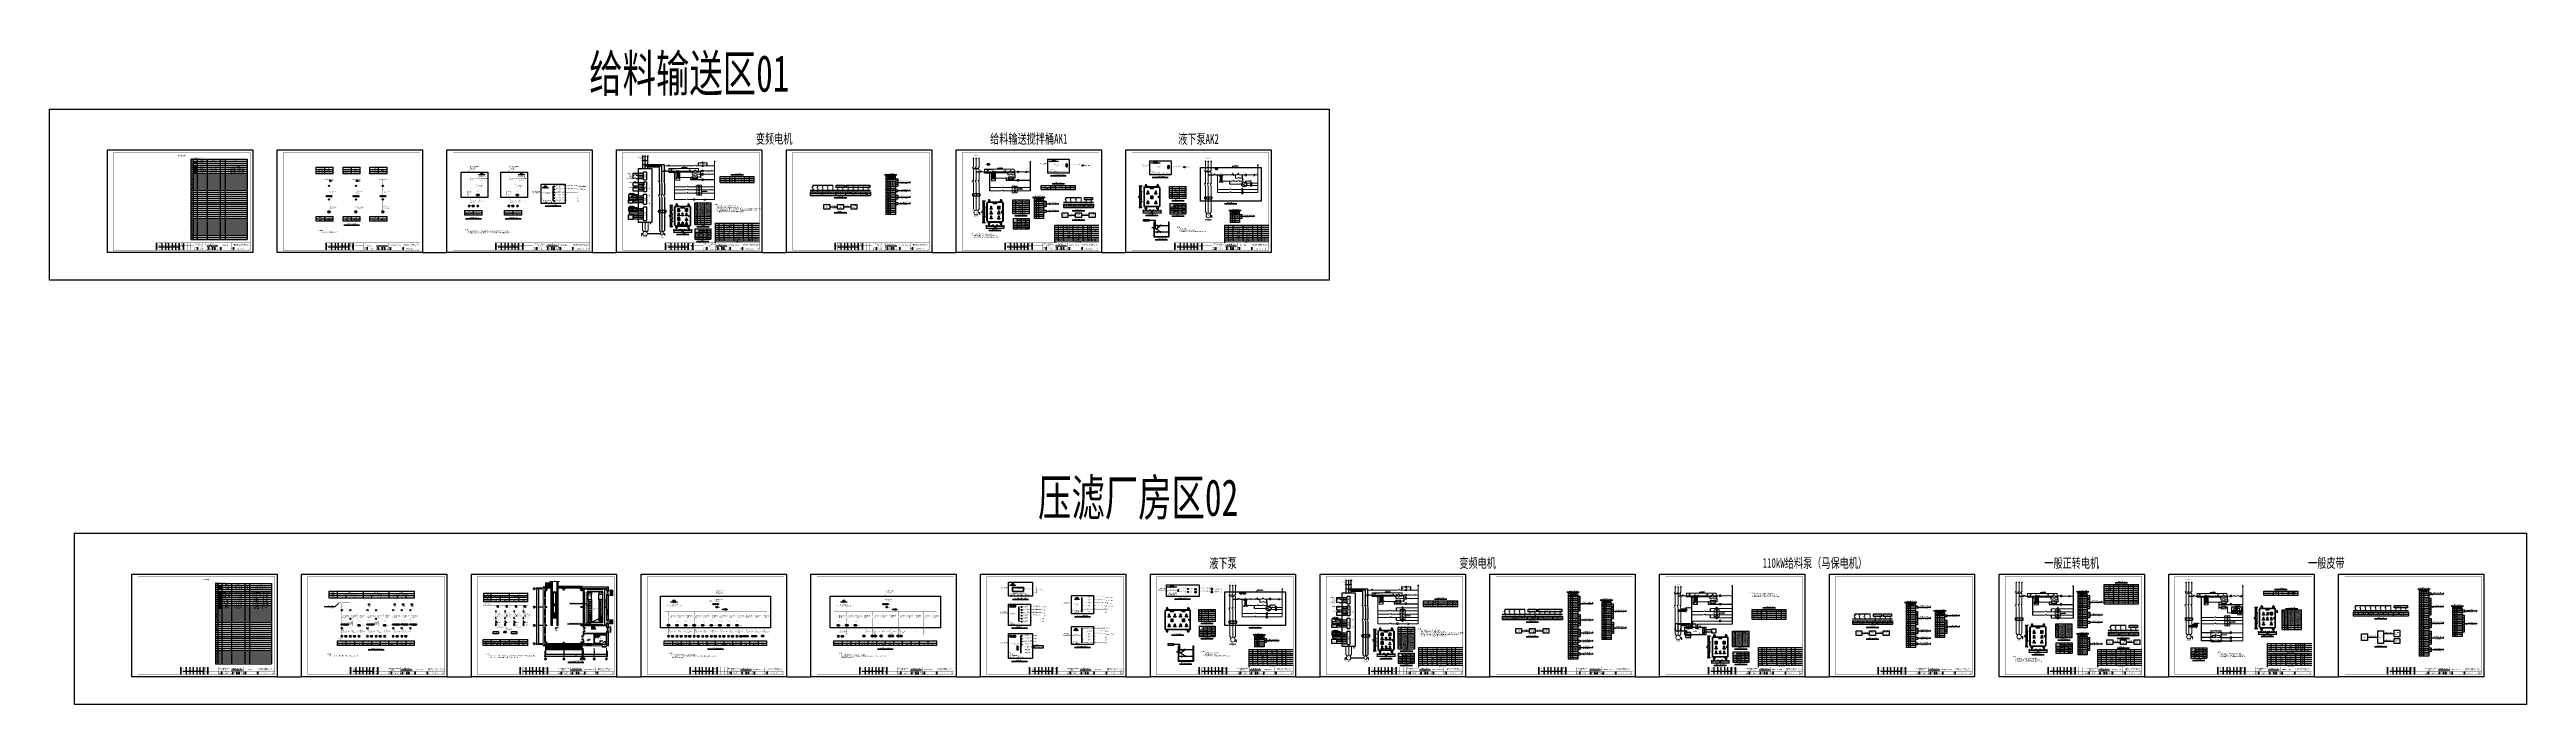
# Model space of a CAD drawing. Header units: millimetres. Extents: x 257344 to 1270023, y 272924 to 540726.
import ezdxf
from ezdxf.enums import TextEntityAlignment as Align

# ---------------------------------------------------------------- set-up
doc = ezdxf.new("R2010")
doc.units = ezdxf.units.MM
for name, pattern in [('CENTER', [2, 1.25, -0.25, 0.25, -0.25]), ('DASH', [0.35, 0.25, -0.1]), ('DASHED', [0.75, 0.5, -0.25]), ('事故照明', [800, 600, 0, -200, 0]), ('常规', [20, 10, 0, 10]), ('接地线', [1460, 500, 500, -200, 60, -200])]:
    doc.linetypes.add(name, pattern=pattern)
for name, color, linetype in [('.', 7, 'Continuous'), ('1', 7, 'Continuous'), ('4', 1, 'Continuous'), ('4虚线层', 6, 'DASHED'), ('BORDER', 7, 'Continuous'), ('BXT', 7, 'Continuous'), ('D1', 4, 'Continuous'), ('MX', 3, 'Continuous'), ('TEXT', 4, 'Continuous'), ('动力平面导线层', 3, '常规'), ('动力平面设备层', 1, 'Continuous'), ('图框', 7, 'Continuous'), ('文字', 7, 'Continuous'), ('标注-照明', 7, 'Continuous'), ('照明平面导线层', 3, 'Continuous'), ('照明平面设备层', 1, 'Continuous'), ('电气-接地设计-接地线', 3, '接地线'), ('电气-照明系统-设备', 7, 'Continuous'), ('电气说明', 7, 'Continuous'), ('电辅助1', 7, 'Continuous'), ('表格图框层', 7, 'Continuous'), ('高低压系统', 4, 'Continuous')]:
    doc.layers.add(name, color=color, linetype=linetype)
for name, color, linetype, lineweight in [('01', 7, 'Continuous', 50), ('1轮廓实线层', 7, 'Continuous', 18), ('_0', 7, 'Continuous', 25), ('AXIS', 253, 'CENTER', 18), ('AXIS_TEXT', 7, 'Continuous', 18), ('CAXA0', 7, 'Continuous', 70), ('CAXA0层', 7, 'Continuous', 25), ('COLUMN', 9, 'Continuous', 18), ('DIM_ELEV', 3, 'Continuous', 18), ('DIM_SYMB', 3, 'Continuous', 18), ('ELEMENT', 3, 'Continuous', 30), ('GROUND', 8, 'Continuous', 18), ('LATRINE', 6, 'Continuous', 18), ('LVTRY', 6, 'Continuous', 18), ('PUB_HATCH', 8, 'Continuous', 18), ('PUB_TEXT', 7, 'Continuous', 18), ('STAIR', 2, 'Continuous', 18), ('SW', 8, 'Continuous', 20), ('WALL', 9, 'Continuous', 18), ('WINDOW', 143, 'Continuous', 18), ('中心线层', 9, 'CENTER', 18), ('柱', 2, 'Continuous', 18), ('洁具', 253, 'Continuous', 18), ('电气-照明-导线', 82, 'Continuous', 40)]:
    doc.layers.add(name, color=color, linetype=linetype, lineweight=lineweight)
doc.styles.add('_TCH_AXIS', font='simplex_.ttf')
doc.styles.add('_TCH_DIM', font='')
doc.styles.add('_TCH_DIM_T3', font='', dxfattribs={"width": 0.705882})
doc.styles.add('BcDimText', font='txt.shx', dxfattribs={"width": 0.667, "height": 250, "bigfont": 'hztxt.shx'})
doc.styles.add('COMPLEX', font='simplex_.ttf')
doc.styles.add('DIM_FONT', font='txt.shx', dxfattribs={"width": 0.7, "bigfont": 'hzdx.shx'})
doc.styles.add('HZ', font='', dxfattribs={"width": 0.75})
doc.styles.add('IDQSTYLE', font='', dxfattribs={"width": 0.7})
doc.styles.get("Standard").update_dxf_attribs({"font": 'arial.ttf', "bigfont": 'hzdx.shx'})
doc.styles.add('标准', font='', dxfattribs={"width": 0.667})
doc.styles.get('_TCH_DIM').set_extended_font_data('宋体')
doc.styles.get('_TCH_DIM_T3').set_extended_font_data('宋体')
doc.styles.get('HZ').set_extended_font_data('SimSun')
doc.styles.get('IDQSTYLE').set_extended_font_data('NSimSun')
doc.styles.get('标准').set_extended_font_data('NSimSun')
doc.dimstyles.new('_TCH_ARCH&&100', dxfattribs={"dimtxt": 297.5, "dimasz": 100, "dimexe": 250, "dimexo": 300, "dimgap": 126.25, "dimtad": 1, "dimdec": 4, "dimzin": 0, "dimdsep": 46, "dimtxsty": '_TCH_DIM_T3', "dimblk": 'ARCHTICK', "dimcen": 0.09, "dimdle": 200, "dimazin": 2, "dimtfac": 1, "dimtdec": 4, "dimtix": 1, "dimtmove": 2, "dimatfit": 3, "dimfxl": 1, "dimtolj": 1, "dimarcsym": 0})
doc.dimstyles.new('BC_DIMLFAC_Arch_100.0000_1.0000_1.0000_0_MM_0_1.5000', dxfattribs={"dimtxt": 250, "dimasz": 150, "dimexe": 125, "dimexo": 62.5, "dimgap": 62.5, "dimtad": 1, "dimdec": 4, "dimzin": 0, "dimdsep": 46, "dimtxsty": 'BcDimText', "dimblk": 'ARCHTICK', "dimcen": 250, "dimadec": 0, "dimazin": 0, "dimtfac": 1, "dimtdec": 4, "dimtix": 1, "dimtmove": 0, "dimatfit": 3, "dimfxl": 1, "dimtolj": 1, "dimtzin": 0, "dimarcsym": 0})
doc.dimstyles.new('副本 DIM20', dxfattribs={"dimtxt": 300, "dimasz": 2, "dimexe": 250, "dimexo": 300, "dimgap": 150, "dimtad": 1, "dimdec": 4, "dimlfac": 0.05, "dimzin": 0, "dimdsep": 46, "dimtxsty": 'DIM_FONT', "dimblk1": '_DIMX', "dimblk2": '_DIMX', "dimsah": 1, "dimcen": 0.09, "dimadec": 0, "dimazin": 0, "dimtfac": 1, "dimtdec": 4, "dimtix": 1, "dimtmove": 2, "dimatfit": 3, "dimldrblk": '_DIMX', "dimfxl": 250, "dimtolj": 1, "dimtzin": 0, "dimarcsym": 0})
pattern_1 = [(45, (-6601270.87, 5258481.45), (-112.2532015, 112.2532015), [])]

# ---------------------------------------------------------------- blocks, each defined once
blk = doc.blocks.new('3')
at = {"layer": 'TEXT', "color": 7, "lineweight": 25, "style": 'HZ', "width": 0.75}
for s, height, p in [('铜陵有色设计研究院有限责任公司', 400, (221501, 249018)), ('Tongling Nonferrous Design and Research Institute Co.,Ltd.', 200, (221613, 248659))]:
    blk.add_text(s, height=height, dxfattribs=at).set_placement(p)
blk = doc.blocks.new('铜陵有色图签02')
at = {"layer": '图框', "linetype": 'Continuous', "lineweight": 50}
for p, q in [((-38401, 3003), (-38401, 1)), ((-29100, 3001), (-29100, 0))]:
    blk.add_line(p, q, dxfattribs=at)
at = {"layer": '图框', "color": 7, "linetype": 'Continuous', "lineweight": 25}
for p, q in [((-29100, 1201), (-37501, 1201)), ((-36201, 3010), (-36201, 9)), ((-34701, 3010), (-34701, 9)), ((-33401, 3017), (-33401, 16)), ((-31901, 3017), (-31901, 16)), ((-30601, 3017), (-30601, 16))]:
    blk.add_line(p, q, dxfattribs=at)
at = {"layer": '图框', "color": 7, "linetype": 'Continuous', "lineweight": 35}
for p, q in [((-27300, 3001), (-27300, 1)), ((-21600, 1197), (-21600, -3)), ((-17100, 1200), (-17100, 0)), ((-15450, 0), (-15450, 1200)), ((-14550, 1200), (-14550, 0)), ((-12000, 1201), (-12000, 1)), ((-6900, 1202), (-6900, 2))]:
    blk.add_line(p, q, dxfattribs=at)
at = {"layer": '图框', "lineweight": 25}
blk.add_line((-17723, 1830), (-13223, 1830), dxfattribs=at)
at = {"layer": '图框', "lineweight": 70, "const_width": 70}
blk.add_lwpolyline([(-17980, 3001), (0, 3001), (-38401, 3001)], dxfattribs=at)
at = {"layer": '图框', "linetype": 'Continuous', "lineweight": 70, "const_width": 70}
blk.add_lwpolyline([(-38401, 1), (0, 0)], dxfattribs=at)
at = {"layer": '图框', "color": 7, "linetype": 'Continuous', "lineweight": 25, "const_width": 25}
for points in [[(-37501, 3000), (-37501, 0)], [(-23100, 2401), (-37501, 2401)], [(-23100, 1801), (-37501, 1801)], [(-12900, 600), (-18000, 600), (-37501, 600)], [(-23100, 1201), (-29100, 1201)], [(-25800, 3001), (-25800, 1)], [(-24300, 3001), (-24300, 1)], [(-602, 943), (-932, 371), (-272, 371), (-602, 943)]]:
    blk.add_lwpolyline(points, dxfattribs=at)
at = {"layer": '图框', "linetype": 'Continuous', "lineweight": 50, "const_width": 50}
for points in [[(-23100, 3001), (-23100, 1)], [(-18000, 3000), (-18000, 0)]]:
    blk.add_lwpolyline(points, dxfattribs=at)
at = {"layer": '图框', "lineweight": 50, "const_width": 50}
for points in [[(-23100, 1200), (0, 1200)], [(-12900, 3001), (-12900, 1)], [(-7800, 3001), (-7800, 1)], [(0, 3000), (0, 0)]]:
    blk.add_lwpolyline(points, dxfattribs=at)
at = {"layer": '图框', "lineweight": 25, "const_width": 35}
blk.add_lwpolyline([(-17723, 1930), (-13223, 1930)], dxfattribs=at)
at = {"layer": '图框', "color": 7, "linetype": 'Continuous', "lineweight": 35, "const_width": 25}
blk.add_lwpolyline([(-1200, 1201), (-1200, 0)], dxfattribs=at)
at = {"layer": '图框', "lineweight": 25}
blk.add_blockref('3', (-228268, -246986), dxfattribs=at)
at = {"layer": 'TEXT', "color": 7, "lineweight": 25, "style": '标准', "width": 0.667}
for s, height, p in [('栏', 300, (-37942, 754)), ('签', 300, (-37942, 1404)), ('会', 300, (-37942, 2054)), ('采  矿', 300, (-36862, 754)), ('冶  炼', 300, (-36862, 1955)), ('总  图', 300, (-36862, 2555)), ('选  矿', 300, (-36862, 1355)), ('专  业', 300, (-36862, 170)), ('签  字', 300, (-35449, 170)), ('机  械', 300, (-34062, 761)), ('建  筑', 300, (-34062, 2562)), ('化  工', 300, (-34062, 1962)), ('专  业', 300, (-34062, 177)), ('暖  通', 300, (-34062, 1362)), ('签  字', 300, (-32649, 177)), ('给排水', 300, (-31262, 1962)), ('热  工', 300, (-31262, 2562)), ('专  业', 300, (-31262, 177)), ('电  气', 300, (-31262, 761)), ('自  控', 300, (-31262, 1362)), ('签  字', 300, (-29849, 177)), ('项目负责人', 350, (-28197, 2541)), ('校  对', 350, (-28197, 741)), ('设  计', 350, (-28197, 139)), ('审  定', 350, (-28197, 1941)), ('审  核', 350, (-28197, 1341)), ('项目编号', 350, (-22343, 730)), ('设计阶段', 350, (-22343, 130)), ('专业', 350, (-17559, 730)), ('图幅', 350, (-17559, 130)), ('比例', 350, (-15009, 730)), ('日期', 350, (-15009, 130)), ('所属', 350, (-12438, 730)), ('图号', 350, (-12438, 130)), ('图号', 350, (-7339, 495))]:
    blk.add_text(s, height=height, dxfattribs=at).set_placement(p, align=Align.CENTER)
blk = doc.blocks.new('HHG')
at = {"layer": '01', "color": 3, "lineweight": 30}
for p, q in [((320, 0), (0, 0)), ((320, 0), (708, -224)), ((959, 450), (640, 450)), ((640, -452), (640, -42)), ((959, -452), (640, -452))]:
    blk.add_line(p, q, dxfattribs=at)
blk = doc.blocks.new('*U31')
at = {"layer": '1轮廓实线层'}
for p, q in [((0, 5), (-4, 11)), ((0, 10), (-1, 11)), ((0, 10), (-1, 9)), ((0, 15), (0, 10)), ((0, 10), (1, 11)), ((0, 10), (1, 9)), ((0, 5), (0, 0))]:
    blk.add_line(p, q, dxfattribs=at)
blk = doc.blocks.new('PLA1')
at = {"color": 0, "linetype": 'ByBlock', "lineweight": -2}
for p, q in [((-500, 500), (-500, 0)), ((500, 500), (-500, 500)), ((-500, 0), (500, 0)), ((500, 0), (500, 500))]:
    blk.add_line(p, q, dxfattribs=at)
for p in [(-500, 250), (0, 500), (0, 0), (500, 250)]:
    blk.add_point(p, dxfattribs=at)
blk = doc.blocks.new('_Oblique')
at = {"color": 0, "linetype": 'ByBlock', "lineweight": -2}
blk.add_line((-0.5, -0.5), (0.5, 0.5), dxfattribs=at)
blk = doc.blocks.new('*D50')
at = {"layer": '1', "color": 3, "linetype": 'ByBlock', "lineweight": -2}
for p, q in [((703749, 484876), (702763, 484876)), ((703749, 476076), (702763, 476076)), ((703013, 484876), (703013, 476076))]:
    blk.add_line(p, q, dxfattribs=at)
at = {"layer": 'Defpoints', "color": 0, "linetype": 'ByBlock'}
for p in [(703013, 476076), (704049, 484876), (704049, 476076)]:
    blk.add_point(p, dxfattribs=at)
at = {"layer": '1', "color": 3, "linetype": 'ByBlock', "lineweight": -2, "xscale": 250, "yscale": 250, "zscale": 250}
for p, rotation in [((703013, 484876), 90), ((703013, 476076), 270)]:
    blk.add_blockref('_Oblique', p, dxfattribs=dict(at, rotation=rotation))
at = {"layer": '1', "color": 7, "linetype": 'ByBlock', "insert": (702713, 480476), "char_height": 300, "attachment_point": 5, "rotation": 90, "style": 'DIM_FONT'}
blk.add_mtext('\\A1;440', dxfattribs=at)
blk = doc.blocks.new('_DIMX')
blk.add_line((-150, 0), (150, 0))
at = {"const_width": 50}
blk.add_lwpolyline([(-70, -70), (70, 70)], dxfattribs=at)
blk = doc.blocks.new('*D51')
at = {"layer": '1', "color": 3, "linetype": 'ByBlock', "lineweight": -2}
for p, q in [((704131, 478476), (703427, 478476)), ((704072, 476076), (703427, 476076)), ((703677, 476076), (703677, 478476))]:
    blk.add_line(p, q, dxfattribs=at)
at = {"layer": 'Defpoints', "color": 0, "linetype": 'ByBlock'}
for p in [(703677, 478476), (704372, 476076), (704431, 478476)]:
    blk.add_point(p, dxfattribs=at)
at = {"layer": '1', "color": 3, "linetype": 'ByBlock', "lineweight": -2, "xscale": 250, "yscale": 250, "zscale": 250}
for p, rotation in [((703677, 478476), 90), ((703677, 476076), 270)]:
    blk.add_blockref('_Oblique', p, dxfattribs=dict(at, rotation=rotation))
at = {"layer": '1', "color": 7, "linetype": 'ByBlock', "insert": (703377, 477276), "char_height": 300, "attachment_point": 5, "rotation": 90, "style": 'DIM_FONT'}
blk.add_mtext('\\A1;120', dxfattribs=at)
blk = doc.blocks.new('*D52')
at = {"layer": '1', "color": 3, "linetype": 'ByBlock', "lineweight": -2}
for p, q in [((703855, 480476), (703427, 480476)), ((703917, 478476), (703427, 478476)), ((703677, 480476), (703677, 478476))]:
    blk.add_line(p, q, dxfattribs=at)
at = {"layer": 'Defpoints', "color": 0, "linetype": 'ByBlock'}
for p in [(703677, 478476), (704155, 480476), (704217, 478476)]:
    blk.add_point(p, dxfattribs=at)
at = {"layer": '1', "color": 3, "linetype": 'ByBlock', "lineweight": -2, "xscale": 250, "yscale": 250, "zscale": 250}
for p, rotation in [((703677, 480476), 90), ((703677, 478476), 270)]:
    blk.add_blockref('_Oblique', p, dxfattribs=dict(at, rotation=rotation))
at = {"layer": '1', "color": 7, "linetype": 'ByBlock', "insert": (703377, 479476), "char_height": 300, "attachment_point": 5, "rotation": 90, "style": 'DIM_FONT'}
blk.add_mtext('\\A1;100', dxfattribs=at)
blk = doc.blocks.new('*D53')
at = {"layer": '1', "color": 3, "linetype": 'ByBlock', "lineweight": -2}
for p, q in [((703855, 482476), (703427, 482476)), ((703917, 480476), (703427, 480476)), ((703677, 482476), (703677, 480476))]:
    blk.add_line(p, q, dxfattribs=at)
at = {"layer": 'Defpoints', "color": 0, "linetype": 'ByBlock'}
for p in [(703677, 480476), (704155, 482476), (704217, 480476)]:
    blk.add_point(p, dxfattribs=at)
at = {"layer": '1', "color": 3, "linetype": 'ByBlock', "lineweight": -2, "xscale": 250, "yscale": 250, "zscale": 250}
for p, rotation in [((703677, 482476), 90), ((703677, 480476), 270)]:
    blk.add_blockref('_Oblique', p, dxfattribs=dict(at, rotation=rotation))
at = {"layer": '1', "color": 7, "linetype": 'ByBlock', "insert": (703377, 481476), "char_height": 300, "attachment_point": 5, "rotation": 90, "style": 'DIM_FONT'}
blk.add_mtext('\\A1;100', dxfattribs=at)
blk = doc.blocks.new('*D54')
at = {"layer": '1', "color": 3, "linetype": 'ByBlock', "lineweight": -2}
for p, q in [((704131, 484876), (703427, 484876)), ((704072, 482476), (703427, 482476)), ((703677, 482476), (703677, 484876))]:
    blk.add_line(p, q, dxfattribs=at)
at = {"layer": 'Defpoints', "color": 0, "linetype": 'ByBlock'}
for p in [(703677, 484876), (704372, 482476), (704431, 484876)]:
    blk.add_point(p, dxfattribs=at)
at = {"layer": '1', "color": 3, "linetype": 'ByBlock', "lineweight": -2, "xscale": 250, "yscale": 250, "zscale": 250}
for p, rotation in [((703677, 484876), 90), ((703677, 482476), 270)]:
    blk.add_blockref('_Oblique', p, dxfattribs=dict(at, rotation=rotation))
at = {"layer": '1', "color": 7, "linetype": 'ByBlock', "insert": (703377, 483676), "char_height": 300, "attachment_point": 5, "rotation": 90, "style": 'DIM_FONT'}
blk.add_mtext('\\A1;120', dxfattribs=at)
blk = doc.blocks.new('*D55')
at = {"layer": '1', "color": 3, "linetype": 'ByBlock', "lineweight": -2}
for p, q in [((708030, 475153), (708030, 474508)), ((708030, 474758), (709631, 474758)), ((709631, 475153), (709631, 474508))]:
    blk.add_line(p, q, dxfattribs=at)
at = {"layer": 'Defpoints', "color": 0, "linetype": 'ByBlock'}
for p in [(708030, 475453), (709631, 475453), (709631, 474758)]:
    blk.add_point(p, dxfattribs=at)
at = {"layer": '1', "color": 3, "linetype": 'ByBlock', "lineweight": -2, "xscale": 250, "yscale": 250, "zscale": 250, "rotation": 180}
blk.add_blockref('_Oblique', (708030, 474758), dxfattribs=at)
at = {"layer": '1', "color": 3, "linetype": 'ByBlock', "lineweight": -2, "xscale": 250, "yscale": 250, "zscale": 250}
blk.add_blockref('_Oblique', (709631, 474758), dxfattribs=at)
at = {"layer": '1', "color": 7, "linetype": 'ByBlock', "insert": (708830, 475058), "char_height": 300, "attachment_point": 5, "style": 'DIM_FONT'}
blk.add_mtext('\\A1;80', dxfattribs=at)
blk = doc.blocks.new('*D56')
at = {"layer": '1', "color": 3, "linetype": 'ByBlock', "lineweight": -2}
for p, q in [((709631, 475153), (709631, 474508)), ((709631, 474758), (711631, 474758)), ((711631, 475153), (711631, 474508))]:
    blk.add_line(p, q, dxfattribs=at)
at = {"layer": 'Defpoints', "color": 0, "linetype": 'ByBlock'}
for p in [(709631, 475453), (711631, 475453), (711631, 474758)]:
    blk.add_point(p, dxfattribs=at)
at = {"layer": '1', "color": 3, "linetype": 'ByBlock', "lineweight": -2, "xscale": 250, "yscale": 250, "zscale": 250, "rotation": 180}
blk.add_blockref('_Oblique', (709631, 474758), dxfattribs=at)
at = {"layer": '1', "color": 3, "linetype": 'ByBlock', "lineweight": -2, "xscale": 250, "yscale": 250, "zscale": 250}
blk.add_blockref('_Oblique', (711631, 474758), dxfattribs=at)
at = {"layer": '1', "color": 7, "linetype": 'ByBlock', "insert": (710631, 475058), "char_height": 300, "attachment_point": 5, "style": 'DIM_FONT'}
blk.add_mtext('\\A1;100', dxfattribs=at)
blk = doc.blocks.new('*D57')
at = {"layer": '1', "color": 3, "linetype": 'ByBlock', "lineweight": -2}
for p, q in [((704431, 475153), (704431, 473692)), ((704431, 473942), (711631, 473942)), ((711631, 475153), (711631, 473692))]:
    blk.add_line(p, q, dxfattribs=at)
at = {"layer": 'Defpoints', "color": 0, "linetype": 'ByBlock'}
for p in [(704431, 475453), (711631, 475453), (711631, 473942)]:
    blk.add_point(p, dxfattribs=at)
at = {"layer": '1', "color": 3, "linetype": 'ByBlock', "lineweight": -2, "xscale": 250, "yscale": 250, "zscale": 250, "rotation": 180}
blk.add_blockref('_Oblique', (704431, 473942), dxfattribs=at)
at = {"layer": '1', "color": 3, "linetype": 'ByBlock', "lineweight": -2, "xscale": 250, "yscale": 250, "zscale": 250}
blk.add_blockref('_Oblique', (711631, 473942), dxfattribs=at)
at = {"layer": '1', "color": 7, "linetype": 'ByBlock', "insert": (708031, 474242), "char_height": 300, "attachment_point": 5, "style": 'DIM_FONT'}
blk.add_mtext('\\A1;360', dxfattribs=at)
blk = doc.blocks.new('*D58')
at = {"layer": '1', "color": 3, "linetype": 'ByBlock', "lineweight": -2}
for p, q in [((704431, 474870), (704431, 475008)), ((704431, 474758), (706431, 474758)), ((706431, 474870), (706431, 475008))]:
    blk.add_line(p, q, dxfattribs=at)
at = {"layer": 'Defpoints', "color": 0, "linetype": 'ByBlock'}
for p in [(704431, 474570), (706431, 474758), (706431, 474570)]:
    blk.add_point(p, dxfattribs=at)
at = {"layer": '1', "color": 3, "linetype": 'ByBlock', "lineweight": -2, "xscale": 250, "yscale": 250, "zscale": 250, "rotation": 180}
blk.add_blockref('_Oblique', (704431, 474758), dxfattribs=at)
at = {"layer": '1', "color": 3, "linetype": 'ByBlock', "lineweight": -2, "xscale": 250, "yscale": 250, "zscale": 250}
blk.add_blockref('_Oblique', (706431, 474758), dxfattribs=at)
at = {"layer": '1', "color": 7, "linetype": 'ByBlock', "insert": (705431, 475058), "char_height": 300, "attachment_point": 5, "style": 'DIM_FONT'}
blk.add_mtext('\\A1;100', dxfattribs=at)
blk = doc.blocks.new('*D59')
at = {"layer": '1', "color": 3, "linetype": 'ByBlock', "lineweight": -2}
for p, q in [((706428, 475153), (706428, 474508)), ((706428, 474758), (708030, 474758)), ((708030, 475153), (708030, 474508))]:
    blk.add_line(p, q, dxfattribs=at)
at = {"layer": 'Defpoints', "color": 0, "linetype": 'ByBlock'}
for p in [(706428, 475453), (708030, 475453), (708030, 474758)]:
    blk.add_point(p, dxfattribs=at)
at = {"layer": '1', "color": 3, "linetype": 'ByBlock', "lineweight": -2, "xscale": 250, "yscale": 250, "zscale": 250, "rotation": 180}
blk.add_blockref('_Oblique', (706428, 474758), dxfattribs=at)
at = {"layer": '1', "color": 3, "linetype": 'ByBlock', "lineweight": -2, "xscale": 250, "yscale": 250, "zscale": 250}
blk.add_blockref('_Oblique', (708030, 474758), dxfattribs=at)
at = {"layer": '1', "color": 7, "linetype": 'ByBlock', "insert": (707229, 475058), "char_height": 300, "attachment_point": 5, "style": 'DIM_FONT'}
blk.add_mtext('\\A1;80', dxfattribs=at)
blk = doc.blocks.new('JJH')
at = {"color": 3, "linetype": '常规', "lineweight": 35}
for p, q in [((-500, -500), (-500, 0)), ((500, 0), (-500, 0)), ((500, -500), (500, 0)), ((-500, -500), (500, -500))]:
    blk.add_line(p, q, dxfattribs=at)
at = {"color": 3, "linetype": '常规', "lineweight": 35, "const_width": 30}
blk.add_lwpolyline([(0, 100), (0, -125), (-250, -125), (-250, -375), (0, -375), (0, -600)], dxfattribs=at)
blk = doc.blocks.new('GGF')
at = {"layer": '照明平面导线层', "color": 3, "linetype": '常规', "lineweight": 25, "ltscale": 2, "const_width": 30}
for points in [[(0, 0), (0, -365)], [(0, -1065), (-261, -402)], [(0, -365), (0, -544)], [(0, -1065), (0, -1429)]]:
    blk.add_lwpolyline(points, dxfattribs=at)
blk.add_lwpolyline([(0, -544, -1.12200715), (0, -365, -1.34383197)], format="xyb", dxfattribs=at)
blk = doc.blocks.new('DYDQ0201')
at = {"color": 0}
for points, const_width in [([(0, 0), (0, -3.8)], 0.3), ([(0, -11.2), (-3.1, -4.1)], 0.5), ([(0.9, -4.6), (-0.9, -2.9)], 0.5), ([(-0.9, -4.6), (0.9, -2.9)], 0.5), ([(0, -11.2), (0, -15)], 0.3)]:
    blk.add_lwpolyline(points, dxfattribs=dict(at, const_width=const_width))
blk = doc.blocks.new('*D60')
at = {"layer": '1', "color": 3, "linetype": 'ByBlock', "lineweight": -2}
for p, q in [((639617, 478676), (638631, 478676)), ((638881, 478676), (638881, 469876)), ((639617, 469876), (638631, 469876))]:
    blk.add_line(p, q, dxfattribs=at)
at = {"layer": 'Defpoints', "color": 0, "linetype": 'ByBlock'}
for p in [(639917, 478676), (638881, 469876), (639917, 469876)]:
    blk.add_point(p, dxfattribs=at)
at = {"layer": '1', "color": 3, "linetype": 'ByBlock', "lineweight": -2, "xscale": 250, "yscale": 250, "zscale": 250}
for p, rotation in [((638881, 478676), 90), ((638881, 469876), 270)]:
    blk.add_blockref('_Oblique', p, dxfattribs=dict(at, rotation=rotation))
at = {"layer": '1', "color": 7, "linetype": 'ByBlock', "insert": (638581, 474276), "char_height": 300, "attachment_point": 5, "rotation": 90, "style": 'DIM_FONT'}
blk.add_mtext('\\A1;440', dxfattribs=at)
blk = doc.blocks.new('*D61')
at = {"layer": '1', "color": 3, "linetype": 'ByBlock', "lineweight": -2}
for p, q in [((639999, 472276), (639295, 472276)), ((639940, 469876), (639295, 469876)), ((639545, 469876), (639545, 472276))]:
    blk.add_line(p, q, dxfattribs=at)
at = {"layer": 'Defpoints', "color": 0, "linetype": 'ByBlock'}
for p in [(639545, 472276), (640240, 469876), (640299, 472276)]:
    blk.add_point(p, dxfattribs=at)
at = {"layer": '1', "color": 3, "linetype": 'ByBlock', "lineweight": -2, "xscale": 250, "yscale": 250, "zscale": 250}
for p, rotation in [((639545, 472276), 90), ((639545, 469876), 270)]:
    blk.add_blockref('_Oblique', p, dxfattribs=dict(at, rotation=rotation))
at = {"layer": '1', "color": 7, "linetype": 'ByBlock', "insert": (639245, 471076), "char_height": 300, "attachment_point": 5, "rotation": 90, "style": 'DIM_FONT'}
blk.add_mtext('\\A1;120', dxfattribs=at)
blk = doc.blocks.new('*D62')
at = {"layer": '1', "color": 3, "linetype": 'ByBlock', "lineweight": -2}
for p, q in [((639723, 474276), (639295, 474276)), ((639786, 472276), (639295, 472276)), ((639545, 474276), (639545, 472276))]:
    blk.add_line(p, q, dxfattribs=at)
at = {"layer": 'Defpoints', "color": 0, "linetype": 'ByBlock'}
for p in [(639545, 472276), (640023, 474276), (640086, 472276)]:
    blk.add_point(p, dxfattribs=at)
at = {"layer": '1', "color": 3, "linetype": 'ByBlock', "lineweight": -2, "xscale": 250, "yscale": 250, "zscale": 250}
for p, rotation in [((639545, 474276), 90), ((639545, 472276), 270)]:
    blk.add_blockref('_Oblique', p, dxfattribs=dict(at, rotation=rotation))
at = {"layer": '1', "color": 7, "linetype": 'ByBlock', "insert": (639245, 473276), "char_height": 300, "attachment_point": 5, "rotation": 90, "style": 'DIM_FONT'}
blk.add_mtext('\\A1;100', dxfattribs=at)
blk = doc.blocks.new('*D63')
at = {"layer": '1', "color": 3, "linetype": 'ByBlock', "lineweight": -2}
for p, q in [((639723, 476276), (639295, 476276)), ((639545, 476276), (639545, 474276)), ((639786, 474276), (639295, 474276))]:
    blk.add_line(p, q, dxfattribs=at)
at = {"layer": 'Defpoints', "color": 0, "linetype": 'ByBlock'}
for p in [(640023, 476276), (639545, 474276), (640086, 474276)]:
    blk.add_point(p, dxfattribs=at)
at = {"layer": '1', "color": 3, "linetype": 'ByBlock', "lineweight": -2, "xscale": 250, "yscale": 250, "zscale": 250}
for p, rotation in [((639545, 476276), 90), ((639545, 474276), 270)]:
    blk.add_blockref('_Oblique', p, dxfattribs=dict(at, rotation=rotation))
at = {"layer": '1', "color": 7, "linetype": 'ByBlock', "insert": (639245, 475276), "char_height": 300, "attachment_point": 5, "rotation": 90, "style": 'DIM_FONT'}
blk.add_mtext('\\A1;100', dxfattribs=at)
blk = doc.blocks.new('*D64')
at = {"layer": '1', "color": 3, "linetype": 'ByBlock', "lineweight": -2}
for p, q in [((639999, 478676), (639295, 478676)), ((639940, 476276), (639295, 476276)), ((639545, 476276), (639545, 478676))]:
    blk.add_line(p, q, dxfattribs=at)
at = {"layer": 'Defpoints', "color": 0, "linetype": 'ByBlock'}
for p in [(639545, 478676), (640240, 476276), (640299, 478676)]:
    blk.add_point(p, dxfattribs=at)
at = {"layer": '1', "color": 3, "linetype": 'ByBlock', "lineweight": -2, "xscale": 250, "yscale": 250, "zscale": 250}
for p, rotation in [((639545, 478676), 90), ((639545, 476276), 270)]:
    blk.add_blockref('_Oblique', p, dxfattribs=dict(at, rotation=rotation))
at = {"layer": '1', "color": 7, "linetype": 'ByBlock', "insert": (639245, 477476), "char_height": 300, "attachment_point": 5, "rotation": 90, "style": 'DIM_FONT'}
blk.add_mtext('\\A1;120', dxfattribs=at)
blk = doc.blocks.new('*D65')
at = {"layer": '1', "color": 3, "linetype": 'ByBlock', "lineweight": -2}
for p, q in [((643898, 468954), (643898, 468308)), ((643898, 468558), (645499, 468558)), ((645499, 468954), (645499, 468308))]:
    blk.add_line(p, q, dxfattribs=at)
at = {"layer": 'Defpoints', "color": 0, "linetype": 'ByBlock'}
for p in [(643898, 469254), (645499, 469254), (645499, 468558)]:
    blk.add_point(p, dxfattribs=at)
at = {"layer": '1', "color": 3, "linetype": 'ByBlock', "lineweight": -2, "xscale": 250, "yscale": 250, "zscale": 250, "rotation": 180}
blk.add_blockref('_Oblique', (643898, 468558), dxfattribs=at)
at = {"layer": '1', "color": 3, "linetype": 'ByBlock', "lineweight": -2, "xscale": 250, "yscale": 250, "zscale": 250}
blk.add_blockref('_Oblique', (645499, 468558), dxfattribs=at)
at = {"layer": '1', "color": 7, "linetype": 'ByBlock', "insert": (644698, 468858), "char_height": 300, "attachment_point": 5, "style": 'DIM_FONT'}
blk.add_mtext('\\A1;80', dxfattribs=at)
blk = doc.blocks.new('*D66')
at = {"layer": '1', "color": 3, "linetype": 'ByBlock', "lineweight": -2}
for p, q in [((645499, 468954), (645499, 468308)), ((645499, 468558), (647499, 468558)), ((647499, 468954), (647499, 468308))]:
    blk.add_line(p, q, dxfattribs=at)
at = {"layer": 'Defpoints', "color": 0, "linetype": 'ByBlock'}
for p in [(645499, 469254), (647499, 469254), (647499, 468558)]:
    blk.add_point(p, dxfattribs=at)
at = {"layer": '1', "color": 3, "linetype": 'ByBlock', "lineweight": -2, "xscale": 250, "yscale": 250, "zscale": 250, "rotation": 180}
blk.add_blockref('_Oblique', (645499, 468558), dxfattribs=at)
at = {"layer": '1', "color": 3, "linetype": 'ByBlock', "lineweight": -2, "xscale": 250, "yscale": 250, "zscale": 250}
blk.add_blockref('_Oblique', (647499, 468558), dxfattribs=at)
at = {"layer": '1', "color": 7, "linetype": 'ByBlock', "insert": (646499, 468858), "char_height": 300, "attachment_point": 5, "style": 'DIM_FONT'}
blk.add_mtext('\\A1;100', dxfattribs=at)
blk = doc.blocks.new('*D67')
at = {"layer": '1', "color": 3, "linetype": 'ByBlock', "lineweight": -2}
for p, q in [((640299, 468954), (640299, 467493)), ((640299, 467743), (647499, 467743)), ((647499, 468954), (647499, 467493))]:
    blk.add_line(p, q, dxfattribs=at)
at = {"layer": 'Defpoints', "color": 0, "linetype": 'ByBlock'}
for p in [(640299, 469254), (647499, 469254), (647499, 467743)]:
    blk.add_point(p, dxfattribs=at)
at = {"layer": '1', "color": 3, "linetype": 'ByBlock', "lineweight": -2, "xscale": 250, "yscale": 250, "zscale": 250, "rotation": 180}
blk.add_blockref('_Oblique', (640299, 467743), dxfattribs=at)
at = {"layer": '1', "color": 3, "linetype": 'ByBlock', "lineweight": -2, "xscale": 250, "yscale": 250, "zscale": 250}
blk.add_blockref('_Oblique', (647499, 467743), dxfattribs=at)
at = {"layer": '1', "color": 7, "linetype": 'ByBlock', "insert": (643899, 468043), "char_height": 300, "attachment_point": 5, "style": 'DIM_FONT'}
blk.add_mtext('\\A1;360', dxfattribs=at)
blk = doc.blocks.new('*D68')
at = {"layer": '1', "color": 3, "linetype": 'ByBlock', "lineweight": -2}
for p, q in [((640299, 468670), (640299, 468808)), ((640299, 468558), (642299, 468558)), ((642299, 468670), (642299, 468808))]:
    blk.add_line(p, q, dxfattribs=at)
at = {"layer": 'Defpoints', "color": 0, "linetype": 'ByBlock'}
for p in [(640299, 468370), (642299, 468558), (642299, 468370)]:
    blk.add_point(p, dxfattribs=at)
at = {"layer": '1', "color": 3, "linetype": 'ByBlock', "lineweight": -2, "xscale": 250, "yscale": 250, "zscale": 250, "rotation": 180}
blk.add_blockref('_Oblique', (640299, 468558), dxfattribs=at)
at = {"layer": '1', "color": 3, "linetype": 'ByBlock', "lineweight": -2, "xscale": 250, "yscale": 250, "zscale": 250}
blk.add_blockref('_Oblique', (642299, 468558), dxfattribs=at)
at = {"layer": '1', "color": 7, "linetype": 'ByBlock', "insert": (641299, 468858), "char_height": 300, "attachment_point": 5, "style": 'DIM_FONT'}
blk.add_mtext('\\A1;100', dxfattribs=at)
blk = doc.blocks.new('*D69')
at = {"layer": '1', "color": 3, "linetype": 'ByBlock', "lineweight": -2}
for p, q in [((642296, 468954), (642296, 468308)), ((642296, 468558), (643898, 468558)), ((643898, 468954), (643898, 468308))]:
    blk.add_line(p, q, dxfattribs=at)
at = {"layer": 'Defpoints', "color": 0, "linetype": 'ByBlock'}
for p in [(642296, 469254), (643898, 469254), (643898, 468558)]:
    blk.add_point(p, dxfattribs=at)
at = {"layer": '1', "color": 3, "linetype": 'ByBlock', "lineweight": -2, "xscale": 250, "yscale": 250, "zscale": 250, "rotation": 180}
blk.add_blockref('_Oblique', (642296, 468558), dxfattribs=at)
at = {"layer": '1', "color": 3, "linetype": 'ByBlock', "lineweight": -2, "xscale": 250, "yscale": 250, "zscale": 250}
blk.add_blockref('_Oblique', (643898, 468558), dxfattribs=at)
at = {"layer": '1', "color": 7, "linetype": 'ByBlock', "insert": (643097, 468858), "char_height": 300, "attachment_point": 5, "style": 'DIM_FONT'}
blk.add_mtext('\\A1;80', dxfattribs=at)
blk = doc.blocks.new('*U33')
at = {"layer": '1轮廓实线层'}
for p, q in [((0, 5), (-4, 11)), ((0, 10), (-1, 11)), ((0, 10), (-1, 9)), ((0, 15), (0, 10)), ((0, 10), (1, 11)), ((0, 10), (1, 9)), ((0, 5), (0, 0))]:
    blk.add_line(p, q, dxfattribs=at)
blk = doc.blocks.new('*U36')
at = {"layer": '1轮廓实线层'}
for p, q in [((0, 5), (-4, 11)), ((0, 10), (-1, 11)), ((0, 10), (-1, 9)), ((0, 15), (0, 10)), ((0, 10), (1, 11)), ((0, 10), (1, 9)), ((0, 5), (0, 0))]:
    blk.add_line(p, q, dxfattribs=at)
blk = doc.blocks.new('SYMB2_M_13')
for p, q in [((0, -1), (0, 0)), ((0, -2), (-1, -4)), ((0, -2), (1, -1)), ((0, -4), (0, -5))]:
    blk.add_line(p, q)
blk.add_circle((0, -2), 1.25)
blk = doc.blocks.new('*U35')
at = {"layer": '1轮廓实线层'}
for p, q in [((0, 5), (-4, 11)), ((0, 10), (-1, 11)), ((0, 10), (-1, 9)), ((0, 15), (0, 10)), ((0, 10), (1, 11)), ((0, 10), (1, 9)), ((0, 5), (0, 0))]:
    blk.add_line(p, q, dxfattribs=at)
blk = doc.blocks.new('*D70')
at = {"layer": '1', "color": 3, "linetype": 'ByBlock', "lineweight": -2}
for p, q in [((512213, 473405), (511567, 473405)), ((512213, 471805), (511567, 471805)), ((511817, 473405), (511817, 471805))]:
    blk.add_line(p, q, dxfattribs=at)
at = {"layer": 'Defpoints', "color": 0, "linetype": 'ByBlock'}
for p in [(511817, 471805), (512513, 473405), (512513, 471805)]:
    blk.add_point(p, dxfattribs=at)
at = {"layer": '1', "color": 3, "linetype": 'ByBlock', "lineweight": -2, "xscale": 250, "yscale": 250, "zscale": 250}
for p, rotation in [((511817, 473405), 90), ((511817, 471805), 270)]:
    blk.add_blockref('_Oblique', p, dxfattribs=dict(at, rotation=rotation))
at = {"layer": '1', "color": 7, "linetype": 'ByBlock', "insert": (511517, 472605), "char_height": 300, "attachment_point": 5, "rotation": 90, "style": 'DIM_FONT'}
blk.add_mtext('\\A1;80', dxfattribs=at)
blk = doc.blocks.new('*D71')
at = {"layer": '1', "color": 3, "linetype": 'ByBlock', "lineweight": -2}
for p, q in [((511890, 477005), (510903, 477005)), ((511153, 477005), (511153, 468205)), ((511890, 468205), (510903, 468205))]:
    blk.add_line(p, q, dxfattribs=at)
at = {"layer": 'Defpoints', "color": 0, "linetype": 'ByBlock'}
for p in [(512190, 477005), (511153, 468205), (512190, 468205)]:
    blk.add_point(p, dxfattribs=at)
at = {"layer": '1', "color": 3, "linetype": 'ByBlock', "lineweight": -2, "xscale": 250, "yscale": 250, "zscale": 250}
for p, rotation in [((511153, 477005), 90), ((511153, 468205), 270)]:
    blk.add_blockref('_Oblique', p, dxfattribs=dict(at, rotation=rotation))
at = {"layer": '1', "color": 7, "linetype": 'ByBlock', "insert": (510853, 472605), "char_height": 300, "attachment_point": 5, "rotation": 90, "style": 'DIM_FONT'}
blk.add_mtext('\\A1;440', dxfattribs=at)
blk = doc.blocks.new('*D72')
at = {"layer": '1', "color": 3, "linetype": 'ByBlock', "lineweight": -2}
for p, q in [((512213, 477005), (511567, 477005)), ((511817, 477005), (511817, 475005)), ((512213, 475005), (511567, 475005))]:
    blk.add_line(p, q, dxfattribs=at)
at = {"layer": 'Defpoints', "color": 0, "linetype": 'ByBlock'}
for p in [(512513, 477005), (511817, 475005), (512513, 475005)]:
    blk.add_point(p, dxfattribs=at)
at = {"layer": '1', "color": 3, "linetype": 'ByBlock', "lineweight": -2, "xscale": 250, "yscale": 250, "zscale": 250}
for p, rotation in [((511817, 477005), 90), ((511817, 475005), 270)]:
    blk.add_blockref('_Oblique', p, dxfattribs=dict(at, rotation=rotation))
at = {"layer": '1', "color": 7, "linetype": 'ByBlock', "insert": (511517, 476005), "char_height": 300, "attachment_point": 5, "rotation": 90, "style": 'DIM_FONT'}
blk.add_mtext('\\A1;100', dxfattribs=at)
blk = doc.blocks.new('*D73')
at = {"layer": '1', "color": 3, "linetype": 'ByBlock', "lineweight": -2}
for p, q in [((512058, 475005), (511567, 475005)), ((511996, 473405), (511567, 473405)), ((511817, 473405), (511817, 475005))]:
    blk.add_line(p, q, dxfattribs=at)
at = {"layer": 'Defpoints', "color": 0, "linetype": 'ByBlock'}
for p in [(511817, 475005), (512296, 473405), (512358, 475005)]:
    blk.add_point(p, dxfattribs=at)
at = {"layer": '1', "color": 3, "linetype": 'ByBlock', "lineweight": -2, "xscale": 250, "yscale": 250, "zscale": 250}
for p, rotation in [((511817, 475005), 90), ((511817, 473405), 270)]:
    blk.add_blockref('_Oblique', p, dxfattribs=dict(at, rotation=rotation))
at = {"layer": '1', "color": 7, "linetype": 'ByBlock', "insert": (511517, 474205), "char_height": 300, "attachment_point": 5, "rotation": 90, "style": 'DIM_FONT'}
blk.add_mtext('\\A1;80', dxfattribs=at)
blk = doc.blocks.new('*D74')
at = {"layer": '1', "color": 3, "linetype": 'ByBlock', "lineweight": -2}
for p, q in [((516170, 467283), (516170, 466637)), ((516170, 466887), (517772, 466887)), ((517772, 467283), (517772, 466637))]:
    blk.add_line(p, q, dxfattribs=at)
at = {"layer": 'Defpoints', "color": 0, "linetype": 'ByBlock'}
for p in [(516170, 467583), (517772, 467583), (517772, 466887)]:
    blk.add_point(p, dxfattribs=at)
at = {"layer": '1', "color": 3, "linetype": 'ByBlock', "lineweight": -2, "xscale": 250, "yscale": 250, "zscale": 250, "rotation": 180}
blk.add_blockref('_Oblique', (516170, 466887), dxfattribs=at)
at = {"layer": '1', "color": 3, "linetype": 'ByBlock', "lineweight": -2, "xscale": 250, "yscale": 250, "zscale": 250}
blk.add_blockref('_Oblique', (517772, 466887), dxfattribs=at)
at = {"layer": '1', "color": 7, "linetype": 'ByBlock', "insert": (516971, 467187), "char_height": 300, "attachment_point": 5, "style": 'DIM_FONT'}
blk.add_mtext('\\A1;80', dxfattribs=at)
blk = doc.blocks.new('*D75')
at = {"layer": '1', "color": 3, "linetype": 'ByBlock', "lineweight": -2}
for p, q in [((517772, 467283), (517772, 466637)), ((517772, 466887), (519772, 466887)), ((519772, 467283), (519772, 466637))]:
    blk.add_line(p, q, dxfattribs=at)
at = {"layer": 'Defpoints', "color": 0, "linetype": 'ByBlock'}
for p in [(517772, 467583), (519772, 467583), (519772, 466887)]:
    blk.add_point(p, dxfattribs=at)
at = {"layer": '1', "color": 3, "linetype": 'ByBlock', "lineweight": -2, "xscale": 250, "yscale": 250, "zscale": 250, "rotation": 180}
blk.add_blockref('_Oblique', (517772, 466887), dxfattribs=at)
at = {"layer": '1', "color": 3, "linetype": 'ByBlock', "lineweight": -2, "xscale": 250, "yscale": 250, "zscale": 250}
blk.add_blockref('_Oblique', (519772, 466887), dxfattribs=at)
at = {"layer": '1', "color": 7, "linetype": 'ByBlock', "insert": (518772, 467187), "char_height": 300, "attachment_point": 5, "style": 'DIM_FONT'}
blk.add_mtext('\\A1;100', dxfattribs=at)
blk = doc.blocks.new('*D76')
at = {"layer": '1', "color": 3, "linetype": 'ByBlock', "lineweight": -2}
for p, q in [((512572, 467283), (512572, 465822)), ((512572, 466072), (519772, 466072)), ((519772, 467283), (519772, 465822))]:
    blk.add_line(p, q, dxfattribs=at)
at = {"layer": 'Defpoints', "color": 0, "linetype": 'ByBlock'}
for p in [(512572, 467583), (519772, 467583), (519772, 466072)]:
    blk.add_point(p, dxfattribs=at)
at = {"layer": '1', "color": 3, "linetype": 'ByBlock', "lineweight": -2, "xscale": 250, "yscale": 250, "zscale": 250, "rotation": 180}
blk.add_blockref('_Oblique', (512572, 466072), dxfattribs=at)
at = {"layer": '1', "color": 3, "linetype": 'ByBlock', "lineweight": -2, "xscale": 250, "yscale": 250, "zscale": 250}
blk.add_blockref('_Oblique', (519772, 466072), dxfattribs=at)
at = {"layer": '1', "color": 7, "linetype": 'ByBlock', "insert": (516172, 466372), "char_height": 300, "attachment_point": 5, "style": 'DIM_FONT'}
blk.add_mtext('\\A1;360', dxfattribs=at)
blk = doc.blocks.new('*D77')
at = {"layer": '1', "color": 3, "linetype": 'ByBlock', "lineweight": -2}
for p, q in [((512213, 470205), (511567, 470205)), ((512213, 468205), (511567, 468205)), ((511817, 468205), (511817, 470205))]:
    blk.add_line(p, q, dxfattribs=at)
at = {"layer": 'Defpoints', "color": 0, "linetype": 'ByBlock'}
for p in [(511817, 470205), (512513, 470205), (512513, 468205)]:
    blk.add_point(p, dxfattribs=at)
at = {"layer": '1', "color": 3, "linetype": 'ByBlock', "lineweight": -2, "xscale": 250, "yscale": 250, "zscale": 250}
for p, rotation in [((511817, 470205), 90), ((511817, 468205), 270)]:
    blk.add_blockref('_Oblique', p, dxfattribs=dict(at, rotation=rotation))
at = {"layer": '1', "color": 7, "linetype": 'ByBlock', "insert": (511517, 469205), "char_height": 300, "attachment_point": 5, "rotation": 90, "style": 'DIM_FONT'}
blk.add_mtext('\\A1;100', dxfattribs=at)
blk = doc.blocks.new('*D78')
at = {"layer": '1', "color": 3, "linetype": 'ByBlock', "lineweight": -2}
for p, q in [((511996, 471805), (511567, 471805)), ((512058, 470205), (511567, 470205)), ((511817, 471805), (511817, 470205))]:
    blk.add_line(p, q, dxfattribs=at)
at = {"layer": 'Defpoints', "color": 0, "linetype": 'ByBlock'}
for p in [(511817, 470205), (512296, 471805), (512358, 470205)]:
    blk.add_point(p, dxfattribs=at)
at = {"layer": '1', "color": 3, "linetype": 'ByBlock', "lineweight": -2, "xscale": 250, "yscale": 250, "zscale": 250}
for p, rotation in [((511817, 471805), 90), ((511817, 470205), 270)]:
    blk.add_blockref('_Oblique', p, dxfattribs=dict(at, rotation=rotation))
at = {"layer": '1', "color": 7, "linetype": 'ByBlock', "insert": (511517, 471005), "char_height": 300, "attachment_point": 5, "rotation": 90, "style": 'DIM_FONT'}
blk.add_mtext('\\A1;80', dxfattribs=at)
blk = doc.blocks.new('*D79')
at = {"layer": '1', "color": 3, "linetype": 'ByBlock', "lineweight": -2}
for p, q in [((512572, 466999), (512572, 467137)), ((512572, 466887), (514572, 466887)), ((514572, 466999), (514572, 467137))]:
    blk.add_line(p, q, dxfattribs=at)
at = {"layer": 'Defpoints', "color": 0, "linetype": 'ByBlock'}
for p in [(512572, 466699), (514572, 466887), (514572, 466699)]:
    blk.add_point(p, dxfattribs=at)
at = {"layer": '1', "color": 3, "linetype": 'ByBlock', "lineweight": -2, "xscale": 250, "yscale": 250, "zscale": 250, "rotation": 180}
blk.add_blockref('_Oblique', (512572, 466887), dxfattribs=at)
at = {"layer": '1', "color": 3, "linetype": 'ByBlock', "lineweight": -2, "xscale": 250, "yscale": 250, "zscale": 250}
blk.add_blockref('_Oblique', (514572, 466887), dxfattribs=at)
at = {"layer": '1', "color": 7, "linetype": 'ByBlock', "insert": (513572, 467187), "char_height": 300, "attachment_point": 5, "style": 'DIM_FONT'}
blk.add_mtext('\\A1;100', dxfattribs=at)
blk = doc.blocks.new('*D80')
at = {"layer": '1', "color": 3, "linetype": 'ByBlock', "lineweight": -2}
for p, q in [((514569, 467283), (514569, 466637)), ((514569, 466887), (516170, 466887)), ((516170, 467283), (516170, 466637))]:
    blk.add_line(p, q, dxfattribs=at)
at = {"layer": 'Defpoints', "color": 0, "linetype": 'ByBlock'}
for p in [(514569, 467583), (516170, 467583), (516170, 466887)]:
    blk.add_point(p, dxfattribs=at)
at = {"layer": '1', "color": 3, "linetype": 'ByBlock', "lineweight": -2, "xscale": 250, "yscale": 250, "zscale": 250, "rotation": 180}
blk.add_blockref('_Oblique', (514569, 466887), dxfattribs=at)
at = {"layer": '1', "color": 3, "linetype": 'ByBlock', "lineweight": -2, "xscale": 250, "yscale": 250, "zscale": 250}
blk.add_blockref('_Oblique', (516170, 466887), dxfattribs=at)
at = {"layer": '1', "color": 7, "linetype": 'ByBlock', "insert": (515370, 467187), "char_height": 300, "attachment_point": 5, "style": 'DIM_FONT'}
blk.add_mtext('\\A1;80', dxfattribs=at)
blk = doc.blocks.new('DYDQAA02')
at = {"color": 0, "linetype": 'ByBlock'}
for p, q in [((2.5, -4.7), (-2.5, -4.7)), ((-2.5, -4.7), (0, -9.7)), ((0, -9.7), (2.5, -4.7))]:
    blk.add_line(p, q, dxfattribs=at)
at = {"color": 0, "const_width": 0.3}
blk.add_lwpolyline([(0, -9.7), (0, 0)], dxfattribs=at)
blk = doc.blocks.new('DYDQAA10')
at = {"color": 0}
for points in [[(0, 0), (0, -1)], [(0, -2.6), (0, -7)]]:
    blk.add_lwpolyline(points, dxfattribs=at)
blk.add_arc((0, -3.1), 2.12, 0, 180, dxfattribs=at)
blk = doc.blocks.new('DYDQAA11')
at = {"color": 0}
for points in [[(0, -4.4), (0, 0)], [(0, -7), (0, -6)]]:
    blk.add_lwpolyline(points, dxfattribs=at)
blk.add_arc((0, -3.9), 2.12, 180, 360, dxfattribs=at)
blk = doc.blocks.new('98d3167b-9a30-40cc-83dc-68ab58568b66')
at = {"color": 0}
for points in [[(0, 0), (0, -7)], [(2.5, -3.5), (5, -3.5)], [(4, -2.2), (2.9, -4.8)], [(3.9, -4.8), (5.1, -2.2)]]:
    blk.add_lwpolyline(points, dxfattribs=at)
blk.add_lwpolyline([(0, -1, 0.3, 0.3, 1), (0, -6, 0.3, 0.3, 1), (0, -1, 0.3, 0.3, 2.502799)], format="xyseb", dxfattribs=at)
for p in [(0, 0), (0, -7)]:
    blk.add_point(p, dxfattribs=at)
blk = doc.blocks.new('*D81')
at = {"layer": '1', "color": 3, "linetype": 'ByBlock', "lineweight": -2}
for p, q in [((1066017, 305225), (1065031, 305225)), ((1065281, 305225), (1065281, 296425)), ((1066017, 296425), (1065031, 296425))]:
    blk.add_line(p, q, dxfattribs=at)
at = {"layer": 'Defpoints', "color": 0, "linetype": 'ByBlock'}
for p in [(1066317, 305225), (1065281, 296425), (1066317, 296425)]:
    blk.add_point(p, dxfattribs=at)
at = {"layer": '1', "color": 3, "linetype": 'ByBlock', "lineweight": -2, "xscale": 250, "yscale": 250, "zscale": 250}
for p, rotation in [((1065281, 305225), 90), ((1065281, 296425), 270)]:
    blk.add_blockref('_Oblique', p, dxfattribs=dict(at, rotation=rotation))
at = {"layer": '1', "color": 7, "linetype": 'ByBlock', "insert": (1064981, 300825), "char_height": 300, "attachment_point": 5, "rotation": 90, "style": 'DIM_FONT'}
blk.add_mtext('\\A1;440', dxfattribs=at)
blk = doc.blocks.new('*D82')
at = {"layer": '1', "color": 3, "linetype": 'ByBlock', "lineweight": -2}
for p, q in [((1066399, 298825), (1065695, 298825)), ((1066340, 296425), (1065695, 296425)), ((1065945, 296425), (1065945, 298825))]:
    blk.add_line(p, q, dxfattribs=at)
at = {"layer": 'Defpoints', "color": 0, "linetype": 'ByBlock'}
for p in [(1065945, 298825), (1066640, 296425), (1066699, 298825)]:
    blk.add_point(p, dxfattribs=at)
at = {"layer": '1', "color": 3, "linetype": 'ByBlock', "lineweight": -2, "xscale": 250, "yscale": 250, "zscale": 250}
for p, rotation in [((1065945, 298825), 90), ((1065945, 296425), 270)]:
    blk.add_blockref('_Oblique', p, dxfattribs=dict(at, rotation=rotation))
at = {"layer": '1', "color": 7, "linetype": 'ByBlock', "insert": (1065645, 297625), "char_height": 300, "attachment_point": 5, "rotation": 90, "style": 'DIM_FONT'}
blk.add_mtext('\\A1;120', dxfattribs=at)
blk = doc.blocks.new('*D83')
at = {"layer": '1', "color": 3, "linetype": 'ByBlock', "lineweight": -2}
for p, q in [((1066123, 300825), (1065695, 300825)), ((1066186, 298825), (1065695, 298825)), ((1065945, 300825), (1065945, 298825))]:
    blk.add_line(p, q, dxfattribs=at)
at = {"layer": 'Defpoints', "color": 0, "linetype": 'ByBlock'}
for p in [(1065945, 298825), (1066423, 300825), (1066486, 298825)]:
    blk.add_point(p, dxfattribs=at)
at = {"layer": '1', "color": 3, "linetype": 'ByBlock', "lineweight": -2, "xscale": 250, "yscale": 250, "zscale": 250}
for p, rotation in [((1065945, 300825), 90), ((1065945, 298825), 270)]:
    blk.add_blockref('_Oblique', p, dxfattribs=dict(at, rotation=rotation))
at = {"layer": '1', "color": 7, "linetype": 'ByBlock', "insert": (1065645, 299825), "char_height": 300, "attachment_point": 5, "rotation": 90, "style": 'DIM_FONT'}
blk.add_mtext('\\A1;100', dxfattribs=at)
blk = doc.blocks.new('*D84')
at = {"layer": '1', "color": 3, "linetype": 'ByBlock', "lineweight": -2}
for p, q in [((1066123, 302825), (1065695, 302825)), ((1066186, 300825), (1065695, 300825)), ((1065945, 302825), (1065945, 300825))]:
    blk.add_line(p, q, dxfattribs=at)
at = {"layer": 'Defpoints', "color": 0, "linetype": 'ByBlock'}
for p in [(1065945, 300825), (1066423, 302825), (1066486, 300825)]:
    blk.add_point(p, dxfattribs=at)
at = {"layer": '1', "color": 3, "linetype": 'ByBlock', "lineweight": -2, "xscale": 250, "yscale": 250, "zscale": 250}
for p, rotation in [((1065945, 302825), 90), ((1065945, 300825), 270)]:
    blk.add_blockref('_Oblique', p, dxfattribs=dict(at, rotation=rotation))
at = {"layer": '1', "color": 7, "linetype": 'ByBlock', "insert": (1065645, 301825), "char_height": 300, "attachment_point": 5, "rotation": 90, "style": 'DIM_FONT'}
blk.add_mtext('\\A1;100', dxfattribs=at)
blk = doc.blocks.new('*D85')
at = {"layer": '1', "color": 3, "linetype": 'ByBlock', "lineweight": -2}
for p, q in [((1066399, 305225), (1065695, 305225)), ((1065945, 302825), (1065945, 305225)), ((1066340, 302825), (1065695, 302825))]:
    blk.add_line(p, q, dxfattribs=at)
at = {"layer": 'Defpoints', "color": 0, "linetype": 'ByBlock'}
for p in [(1065945, 305225), (1066699, 305225), (1066640, 302825)]:
    blk.add_point(p, dxfattribs=at)
at = {"layer": '1', "color": 3, "linetype": 'ByBlock', "lineweight": -2, "xscale": 250, "yscale": 250, "zscale": 250}
for p, rotation in [((1065945, 305225), 90), ((1065945, 302825), 270)]:
    blk.add_blockref('_Oblique', p, dxfattribs=dict(at, rotation=rotation))
at = {"layer": '1', "color": 7, "linetype": 'ByBlock', "insert": (1065645, 304025), "char_height": 300, "attachment_point": 5, "rotation": 90, "style": 'DIM_FONT'}
blk.add_mtext('\\A1;120', dxfattribs=at)
blk = doc.blocks.new('*D86')
at = {"layer": '1', "color": 3, "linetype": 'ByBlock', "lineweight": -2}
for p, q in [((1070298, 295503), (1070298, 294857)), ((1070298, 295107), (1071899, 295107)), ((1071899, 295503), (1071899, 294857))]:
    blk.add_line(p, q, dxfattribs=at)
at = {"layer": 'Defpoints', "color": 0, "linetype": 'ByBlock'}
for p in [(1070298, 295803), (1071899, 295803), (1071899, 295107)]:
    blk.add_point(p, dxfattribs=at)
at = {"layer": '1', "color": 3, "linetype": 'ByBlock', "lineweight": -2, "xscale": 250, "yscale": 250, "zscale": 250, "rotation": 180}
blk.add_blockref('_Oblique', (1070298, 295107), dxfattribs=at)
at = {"layer": '1', "color": 3, "linetype": 'ByBlock', "lineweight": -2, "xscale": 250, "yscale": 250, "zscale": 250}
blk.add_blockref('_Oblique', (1071899, 295107), dxfattribs=at)
at = {"layer": '1', "color": 7, "linetype": 'ByBlock', "insert": (1071098, 295407), "char_height": 300, "attachment_point": 5, "style": 'DIM_FONT'}
blk.add_mtext('\\A1;80', dxfattribs=at)
blk = doc.blocks.new('*D87')
at = {"layer": '1', "color": 3, "linetype": 'ByBlock', "lineweight": -2}
for p, q in [((1071899, 295503), (1071899, 294857)), ((1071899, 295107), (1073899, 295107)), ((1073899, 295503), (1073899, 294857))]:
    blk.add_line(p, q, dxfattribs=at)
at = {"layer": 'Defpoints', "color": 0, "linetype": 'ByBlock'}
for p in [(1071899, 295803), (1073899, 295803), (1073899, 295107)]:
    blk.add_point(p, dxfattribs=at)
at = {"layer": '1', "color": 3, "linetype": 'ByBlock', "lineweight": -2, "xscale": 250, "yscale": 250, "zscale": 250, "rotation": 180}
blk.add_blockref('_Oblique', (1071899, 295107), dxfattribs=at)
at = {"layer": '1', "color": 3, "linetype": 'ByBlock', "lineweight": -2, "xscale": 250, "yscale": 250, "zscale": 250}
blk.add_blockref('_Oblique', (1073899, 295107), dxfattribs=at)
at = {"layer": '1', "color": 7, "linetype": 'ByBlock', "insert": (1072899, 295407), "char_height": 300, "attachment_point": 5, "style": 'DIM_FONT'}
blk.add_mtext('\\A1;100', dxfattribs=at)
blk = doc.blocks.new('*D88')
at = {"layer": '1', "color": 3, "linetype": 'ByBlock', "lineweight": -2}
for p, q in [((1066699, 295503), (1066699, 294042)), ((1066699, 294292), (1073899, 294292)), ((1073899, 295503), (1073899, 294042))]:
    blk.add_line(p, q, dxfattribs=at)
at = {"layer": 'Defpoints', "color": 0, "linetype": 'ByBlock'}
for p in [(1066699, 295803), (1073899, 295803), (1073899, 294292)]:
    blk.add_point(p, dxfattribs=at)
at = {"layer": '1', "color": 3, "linetype": 'ByBlock', "lineweight": -2, "xscale": 250, "yscale": 250, "zscale": 250, "rotation": 180}
blk.add_blockref('_Oblique', (1066699, 294292), dxfattribs=at)
at = {"layer": '1', "color": 3, "linetype": 'ByBlock', "lineweight": -2, "xscale": 250, "yscale": 250, "zscale": 250}
blk.add_blockref('_Oblique', (1073899, 294292), dxfattribs=at)
at = {"layer": '1', "color": 7, "linetype": 'ByBlock', "insert": (1070299, 294592), "char_height": 300, "attachment_point": 5, "style": 'DIM_FONT'}
blk.add_mtext('\\A1;360', dxfattribs=at)
blk = doc.blocks.new('*D89')
at = {"layer": '1', "color": 3, "linetype": 'ByBlock', "lineweight": -2}
for p, q in [((1066699, 295219), (1066699, 295357)), ((1066699, 295107), (1068699, 295107)), ((1068699, 295219), (1068699, 295357))]:
    blk.add_line(p, q, dxfattribs=at)
at = {"layer": 'Defpoints', "color": 0, "linetype": 'ByBlock'}
for p in [(1066699, 294919), (1068699, 295107), (1068699, 294919)]:
    blk.add_point(p, dxfattribs=at)
at = {"layer": '1', "color": 3, "linetype": 'ByBlock', "lineweight": -2, "xscale": 250, "yscale": 250, "zscale": 250, "rotation": 180}
blk.add_blockref('_Oblique', (1066699, 295107), dxfattribs=at)
at = {"layer": '1', "color": 3, "linetype": 'ByBlock', "lineweight": -2, "xscale": 250, "yscale": 250, "zscale": 250}
blk.add_blockref('_Oblique', (1068699, 295107), dxfattribs=at)
at = {"layer": '1', "color": 7, "linetype": 'ByBlock', "insert": (1067699, 295407), "char_height": 300, "attachment_point": 5, "style": 'DIM_FONT'}
blk.add_mtext('\\A1;100', dxfattribs=at)
blk = doc.blocks.new('*D90')
at = {"layer": '1', "color": 3, "linetype": 'ByBlock', "lineweight": -2}
for p, q in [((1068696, 295503), (1068696, 294857)), ((1068696, 295107), (1070298, 295107)), ((1070298, 295503), (1070298, 294857))]:
    blk.add_line(p, q, dxfattribs=at)
at = {"layer": 'Defpoints', "color": 0, "linetype": 'ByBlock'}
for p in [(1068696, 295803), (1070298, 295803), (1070298, 295107)]:
    blk.add_point(p, dxfattribs=at)
at = {"layer": '1', "color": 3, "linetype": 'ByBlock', "lineweight": -2, "xscale": 250, "yscale": 250, "zscale": 250, "rotation": 180}
blk.add_blockref('_Oblique', (1068696, 295107), dxfattribs=at)
at = {"layer": '1', "color": 3, "linetype": 'ByBlock', "lineweight": -2, "xscale": 250, "yscale": 250, "zscale": 250}
blk.add_blockref('_Oblique', (1070298, 295107), dxfattribs=at)
at = {"layer": '1', "color": 7, "linetype": 'ByBlock', "insert": (1069497, 295407), "char_height": 300, "attachment_point": 5, "style": 'DIM_FONT'}
blk.add_mtext('\\A1;80', dxfattribs=at)
blk = doc.blocks.new('*D91')
at = {"layer": '1', "color": 3, "linetype": 'ByBlock', "lineweight": -2}
for p, q in [((799813, 299954), (799167, 299954)), ((799813, 298354), (799167, 298354)), ((799417, 299954), (799417, 298354))]:
    blk.add_line(p, q, dxfattribs=at)
at = {"layer": 'Defpoints', "color": 0, "linetype": 'ByBlock'}
for p in [(799417, 298354), (800113, 299954), (800113, 298354)]:
    blk.add_point(p, dxfattribs=at)
at = {"layer": '1', "color": 3, "linetype": 'ByBlock', "lineweight": -2, "xscale": 250, "yscale": 250, "zscale": 250}
for p, rotation in [((799417, 299954), 90), ((799417, 298354), 270)]:
    blk.add_blockref('_Oblique', p, dxfattribs=dict(at, rotation=rotation))
at = {"layer": '1', "color": 7, "linetype": 'ByBlock', "insert": (799117, 299154), "char_height": 300, "attachment_point": 5, "rotation": 90, "style": 'DIM_FONT'}
blk.add_mtext('\\A1;80', dxfattribs=at)
blk = doc.blocks.new('*D92')
at = {"layer": '1', "color": 3, "linetype": 'ByBlock', "lineweight": -2}
for p, q in [((799490, 303554), (798503, 303554)), ((799490, 294754), (798503, 294754)), ((798753, 303554), (798753, 294754))]:
    blk.add_line(p, q, dxfattribs=at)
at = {"layer": 'Defpoints', "color": 0, "linetype": 'ByBlock'}
for p in [(798753, 294754), (799790, 303554), (799790, 294754)]:
    blk.add_point(p, dxfattribs=at)
at = {"layer": '1', "color": 3, "linetype": 'ByBlock', "lineweight": -2, "xscale": 250, "yscale": 250, "zscale": 250}
for p, rotation in [((798753, 303554), 90), ((798753, 294754), 270)]:
    blk.add_blockref('_Oblique', p, dxfattribs=dict(at, rotation=rotation))
at = {"layer": '1', "color": 7, "linetype": 'ByBlock', "insert": (798453, 299154), "char_height": 300, "attachment_point": 5, "rotation": 90, "style": 'DIM_FONT'}
blk.add_mtext('\\A1;440', dxfattribs=at)
blk = doc.blocks.new('*D93')
at = {"layer": '1', "color": 3, "linetype": 'ByBlock', "lineweight": -2}
for p, q in [((799813, 303554), (799167, 303554)), ((799813, 301554), (799167, 301554)), ((799417, 303554), (799417, 301554))]:
    blk.add_line(p, q, dxfattribs=at)
at = {"layer": 'Defpoints', "color": 0, "linetype": 'ByBlock'}
for p in [(799417, 301554), (800113, 303554), (800113, 301554)]:
    blk.add_point(p, dxfattribs=at)
at = {"layer": '1', "color": 3, "linetype": 'ByBlock', "lineweight": -2, "xscale": 250, "yscale": 250, "zscale": 250}
for p, rotation in [((799417, 303554), 90), ((799417, 301554), 270)]:
    blk.add_blockref('_Oblique', p, dxfattribs=dict(at, rotation=rotation))
at = {"layer": '1', "color": 7, "linetype": 'ByBlock', "insert": (799117, 302554), "char_height": 300, "attachment_point": 5, "rotation": 90, "style": 'DIM_FONT'}
blk.add_mtext('\\A1;100', dxfattribs=at)
blk = doc.blocks.new('*D94')
at = {"layer": '1', "color": 3, "linetype": 'ByBlock', "lineweight": -2}
for p, q in [((799658, 301554), (799167, 301554)), ((799596, 299954), (799167, 299954)), ((799417, 299954), (799417, 301554))]:
    blk.add_line(p, q, dxfattribs=at)
at = {"layer": 'Defpoints', "color": 0, "linetype": 'ByBlock'}
for p in [(799417, 301554), (799896, 299954), (799958, 301554)]:
    blk.add_point(p, dxfattribs=at)
at = {"layer": '1', "color": 3, "linetype": 'ByBlock', "lineweight": -2, "xscale": 250, "yscale": 250, "zscale": 250}
for p, rotation in [((799417, 301554), 90), ((799417, 299954), 270)]:
    blk.add_blockref('_Oblique', p, dxfattribs=dict(at, rotation=rotation))
at = {"layer": '1', "color": 7, "linetype": 'ByBlock', "insert": (799117, 300754), "char_height": 300, "attachment_point": 5, "rotation": 90, "style": 'DIM_FONT'}
blk.add_mtext('\\A1;80', dxfattribs=at)
blk = doc.blocks.new('*D95')
at = {"layer": '1', "color": 3, "linetype": 'ByBlock', "lineweight": -2}
for p, q in [((803770, 293832), (803770, 293186)), ((805372, 293832), (805372, 293186)), ((803770, 293436), (805372, 293436))]:
    blk.add_line(p, q, dxfattribs=at)
at = {"layer": 'Defpoints', "color": 0, "linetype": 'ByBlock'}
for p in [(803770, 294132), (805372, 294132), (805372, 293436)]:
    blk.add_point(p, dxfattribs=at)
at = {"layer": '1', "color": 3, "linetype": 'ByBlock', "lineweight": -2, "xscale": 250, "yscale": 250, "zscale": 250, "rotation": 180}
blk.add_blockref('_Oblique', (803770, 293436), dxfattribs=at)
at = {"layer": '1', "color": 3, "linetype": 'ByBlock', "lineweight": -2, "xscale": 250, "yscale": 250, "zscale": 250}
blk.add_blockref('_Oblique', (805372, 293436), dxfattribs=at)
at = {"layer": '1', "color": 7, "linetype": 'ByBlock', "insert": (804571, 293736), "char_height": 300, "attachment_point": 5, "style": 'DIM_FONT'}
blk.add_mtext('\\A1;80', dxfattribs=at)
blk = doc.blocks.new('*D96')
at = {"layer": '1', "color": 3, "linetype": 'ByBlock', "lineweight": -2}
for p, q in [((805372, 293832), (805372, 293186)), ((807372, 293832), (807372, 293186)), ((805372, 293436), (807372, 293436))]:
    blk.add_line(p, q, dxfattribs=at)
at = {"layer": 'Defpoints', "color": 0, "linetype": 'ByBlock'}
for p in [(805372, 294132), (807372, 294132), (807372, 293436)]:
    blk.add_point(p, dxfattribs=at)
at = {"layer": '1', "color": 3, "linetype": 'ByBlock', "lineweight": -2, "xscale": 250, "yscale": 250, "zscale": 250, "rotation": 180}
blk.add_blockref('_Oblique', (805372, 293436), dxfattribs=at)
at = {"layer": '1', "color": 3, "linetype": 'ByBlock', "lineweight": -2, "xscale": 250, "yscale": 250, "zscale": 250}
blk.add_blockref('_Oblique', (807372, 293436), dxfattribs=at)
at = {"layer": '1', "color": 7, "linetype": 'ByBlock', "insert": (806372, 293736), "char_height": 300, "attachment_point": 5, "style": 'DIM_FONT'}
blk.add_mtext('\\A1;100', dxfattribs=at)
blk = doc.blocks.new('*D97')
at = {"layer": '1', "color": 3, "linetype": 'ByBlock', "lineweight": -2}
for p, q in [((800172, 293832), (800172, 292371)), ((807372, 293832), (807372, 292371)), ((800172, 292621), (807372, 292621))]:
    blk.add_line(p, q, dxfattribs=at)
at = {"layer": 'Defpoints', "color": 0, "linetype": 'ByBlock'}
for p in [(800172, 294132), (807372, 294132), (807372, 292621)]:
    blk.add_point(p, dxfattribs=at)
at = {"layer": '1', "color": 3, "linetype": 'ByBlock', "lineweight": -2, "xscale": 250, "yscale": 250, "zscale": 250, "rotation": 180}
blk.add_blockref('_Oblique', (800172, 292621), dxfattribs=at)
at = {"layer": '1', "color": 3, "linetype": 'ByBlock', "lineweight": -2, "xscale": 250, "yscale": 250, "zscale": 250}
blk.add_blockref('_Oblique', (807372, 292621), dxfattribs=at)
at = {"layer": '1', "color": 7, "linetype": 'ByBlock', "insert": (803772, 292921), "char_height": 300, "attachment_point": 5, "style": 'DIM_FONT'}
blk.add_mtext('\\A1;360', dxfattribs=at)
blk = doc.blocks.new('*D98')
at = {"layer": '1', "color": 3, "linetype": 'ByBlock', "lineweight": -2}
for p, q in [((799813, 296754), (799167, 296754)), ((799813, 294754), (799167, 294754)), ((799417, 294754), (799417, 296754))]:
    blk.add_line(p, q, dxfattribs=at)
at = {"layer": 'Defpoints', "color": 0, "linetype": 'ByBlock'}
for p in [(799417, 296754), (800113, 296754), (800113, 294754)]:
    blk.add_point(p, dxfattribs=at)
at = {"layer": '1', "color": 3, "linetype": 'ByBlock', "lineweight": -2, "xscale": 250, "yscale": 250, "zscale": 250}
for p, rotation in [((799417, 296754), 90), ((799417, 294754), 270)]:
    blk.add_blockref('_Oblique', p, dxfattribs=dict(at, rotation=rotation))
at = {"layer": '1', "color": 7, "linetype": 'ByBlock', "insert": (799117, 295754), "char_height": 300, "attachment_point": 5, "rotation": 90, "style": 'DIM_FONT'}
blk.add_mtext('\\A1;100', dxfattribs=at)
blk = doc.blocks.new('*D99')
at = {"layer": '1', "color": 3, "linetype": 'ByBlock', "lineweight": -2}
for p, q in [((799596, 298354), (799167, 298354)), ((799658, 296754), (799167, 296754)), ((799417, 298354), (799417, 296754))]:
    blk.add_line(p, q, dxfattribs=at)
at = {"layer": 'Defpoints', "color": 0, "linetype": 'ByBlock'}
for p in [(799417, 296754), (799896, 298354), (799958, 296754)]:
    blk.add_point(p, dxfattribs=at)
at = {"layer": '1', "color": 3, "linetype": 'ByBlock', "lineweight": -2, "xscale": 250, "yscale": 250, "zscale": 250}
for p, rotation in [((799417, 298354), 90), ((799417, 296754), 270)]:
    blk.add_blockref('_Oblique', p, dxfattribs=dict(at, rotation=rotation))
at = {"layer": '1', "color": 7, "linetype": 'ByBlock', "insert": (799117, 297554), "char_height": 300, "attachment_point": 5, "rotation": 90, "style": 'DIM_FONT'}
blk.add_mtext('\\A1;80', dxfattribs=at)
blk = doc.blocks.new('*D100')
at = {"layer": '1', "color": 3, "linetype": 'ByBlock', "lineweight": -2}
for p, q in [((800172, 293548), (800172, 293686)), ((802172, 293548), (802172, 293686)), ((800172, 293436), (802172, 293436))]:
    blk.add_line(p, q, dxfattribs=at)
at = {"layer": 'Defpoints', "color": 0, "linetype": 'ByBlock'}
for p in [(800172, 293248), (802172, 293436), (802172, 293248)]:
    blk.add_point(p, dxfattribs=at)
at = {"layer": '1', "color": 3, "linetype": 'ByBlock', "lineweight": -2, "xscale": 250, "yscale": 250, "zscale": 250, "rotation": 180}
blk.add_blockref('_Oblique', (800172, 293436), dxfattribs=at)
at = {"layer": '1', "color": 3, "linetype": 'ByBlock', "lineweight": -2, "xscale": 250, "yscale": 250, "zscale": 250}
blk.add_blockref('_Oblique', (802172, 293436), dxfattribs=at)
at = {"layer": '1', "color": 7, "linetype": 'ByBlock', "insert": (801172, 293736), "char_height": 300, "attachment_point": 5, "style": 'DIM_FONT'}
blk.add_mtext('\\A1;100', dxfattribs=at)
blk = doc.blocks.new('*D101')
at = {"layer": '1', "color": 3, "linetype": 'ByBlock', "lineweight": -2}
for p, q in [((802169, 293832), (802169, 293186)), ((803770, 293832), (803770, 293186)), ((802169, 293436), (803770, 293436))]:
    blk.add_line(p, q, dxfattribs=at)
at = {"layer": 'Defpoints', "color": 0, "linetype": 'ByBlock'}
for p in [(802169, 294132), (803770, 294132), (803770, 293436)]:
    blk.add_point(p, dxfattribs=at)
at = {"layer": '1', "color": 3, "linetype": 'ByBlock', "lineweight": -2, "xscale": 250, "yscale": 250, "zscale": 250, "rotation": 180}
blk.add_blockref('_Oblique', (802169, 293436), dxfattribs=at)
at = {"layer": '1', "color": 3, "linetype": 'ByBlock', "lineweight": -2, "xscale": 250, "yscale": 250, "zscale": 250}
blk.add_blockref('_Oblique', (803770, 293436), dxfattribs=at)
at = {"layer": '1', "color": 7, "linetype": 'ByBlock', "insert": (802970, 293736), "char_height": 300, "attachment_point": 5, "style": 'DIM_FONT'}
blk.add_mtext('\\A1;80', dxfattribs=at)
blk = doc.blocks.new('拖把池')
at = {"color": 6}
for p, q in [((540450, 89624), (539950, 89624)), ((539950, 89624), (539950, 89124)), ((539950, 89124), (540450, 89124)), ((540400, 89574), (540000, 89574)), ((540000, 89574), (540000, 89174)), ((540000, 89574), (540179, 89395)), ((540000, 89174), (540179, 89352)), ((540000, 89174), (540400, 89174)), ((540222, 89395), (540400, 89574)), ((540222, 89352), (540400, 89174)), ((540400, 89174), (540400, 89574)), ((540450, 89124), (540450, 89624))]:
    blk.add_line(p, q, dxfattribs=at)
blk.add_circle((540200, 89374), 30, dxfattribs=at)
blk = doc.blocks.new('$lvtry$00000222')
at = {"color": 0}
blk.add_lwpolyline([(-205, -191), (-205, 0), (205, 0), (205, -191, 0.26806819), (51, -323, -0.31776512), (0, -360, -0.31776512), (-51, -323, 0.26806819)], format="xyb", close=True, dxfattribs=at)
for centre in [(0, -60), (0, -242)]:
    blk.add_circle(centre, 20, dxfattribs=at)
for centre, radius, start, end in [((-152, -175), 10, 114.108387, 248.139396), ((5, -526), 395, 66.667515, 114.108387), ((-243, -401), 233, 19.263942, 68.139396), ((0, -316), 24, 199.263942, 269.499839), ((0, -316), 24, 270.500161, 340.736058), ((243, -401), 233, 110.494108, 160.736058), ((158, -173), 10, 290.494108, 66.667515)]:
    blk.add_arc(centre, radius, start, end, dxfattribs=at)
for p in [(0, -60), (0, -242)]:
    blk.add_point(p, dxfattribs=at)
blk = doc.blocks.new('_ArchTick')
at = {"color": 0, "linetype": 'ByBlock', "const_width": 0.15}
blk.add_lwpolyline([(-0.5, -0.5), (0.5, 0.5)], dxfattribs=at)
blk = doc.blocks.new('*D102')
at = {"layer": 'AXIS', "color": 0, "linetype": 'Continuous', "lineweight": -2}
for p, q in [((458791, 305244), (457141, 305244)), ((457391, 297544), (457391, 305444)), ((458791, 297744), (457141, 297744))]:
    blk.add_line(p, q, dxfattribs=at)
at = {"layer": 'Defpoints', "color": 0}
for p in [(457391, 305244), (459091, 305244), (459091, 297744)]:
    blk.add_point(p, dxfattribs=at)
at = {"layer": 'AXIS', "color": 0, "lineweight": -2, "xscale": 100, "yscale": 100, "zscale": 100}
for p, rotation in [((457391, 305244), 90), ((457391, 297744), 270)]:
    blk.add_blockref('_ArchTick', p, dxfattribs=dict(at, rotation=rotation))
at = {"layer": 'AXIS', "color": 7, "insert": (457116, 301494), "char_height": 297.5, "attachment_point": 5, "rotation": 90, "style": '_TCH_DIM_T3'}
blk.add_mtext('\\A1;7500', dxfattribs=at)
blk = doc.blocks.new('*D103')
at = {"layer": 'AXIS', "color": 0, "linetype": 'Continuous', "lineweight": -2}
for p, q in [((458791, 312744), (457141, 312744)), ((458791, 305244), (457141, 305244)), ((457391, 305044), (457391, 312944))]:
    blk.add_line(p, q, dxfattribs=at)
at = {"layer": 'Defpoints', "color": 0}
for p in [(457391, 312744), (459091, 312744), (459091, 305244)]:
    blk.add_point(p, dxfattribs=at)
at = {"layer": 'AXIS', "color": 0, "lineweight": -2, "xscale": 100, "yscale": 100, "zscale": 100}
for p, rotation in [((457391, 312744), 90), ((457391, 305244), 270)]:
    blk.add_blockref('_ArchTick', p, dxfattribs=dict(at, rotation=rotation))
at = {"layer": 'AXIS', "color": 7, "insert": (457116, 308994), "char_height": 297.5, "attachment_point": 5, "rotation": 90, "style": '_TCH_DIM_T3'}
blk.add_mtext('\\A1;7500', dxfattribs=at)
blk = doc.blocks.new('*D104')
at = {"layer": 'AXIS', "color": 0, "linetype": 'Continuous', "lineweight": -2}
for p, q in [((458791, 320244), (457141, 320244)), ((457391, 312544), (457391, 320444)), ((458791, 312744), (457141, 312744))]:
    blk.add_line(p, q, dxfattribs=at)
at = {"layer": 'Defpoints', "color": 0}
for p in [(457391, 320244), (459091, 320244), (459091, 312744)]:
    blk.add_point(p, dxfattribs=at)
at = {"layer": 'AXIS', "color": 0, "lineweight": -2, "xscale": 100, "yscale": 100, "zscale": 100}
for p, rotation in [((457391, 320244), 90), ((457391, 312744), 270)]:
    blk.add_blockref('_ArchTick', p, dxfattribs=dict(at, rotation=rotation))
at = {"layer": 'AXIS', "color": 7, "insert": (457116, 316494), "char_height": 297.5, "attachment_point": 5, "rotation": 90, "style": '_TCH_DIM_T3'}
blk.add_mtext('\\A1;7500', dxfattribs=at)
blk = doc.blocks.new('*D105')
at = {"layer": 'AXIS', "color": 0, "linetype": 'Continuous', "lineweight": -2}
for p, q in [((458791, 320484), (456341, 320484)), ((456591, 297304), (456591, 320684)), ((458791, 297504), (456341, 297504))]:
    blk.add_line(p, q, dxfattribs=at)
at = {"layer": 'Defpoints', "color": 0}
for p in [(456591, 320484), (459091, 320484), (459091, 297504)]:
    blk.add_point(p, dxfattribs=at)
at = {"layer": 'AXIS', "color": 0, "lineweight": -2, "xscale": 100, "yscale": 100, "zscale": 100}
for p, rotation in [((456591, 320484), 90), ((456591, 297504), 270)]:
    blk.add_blockref('_ArchTick', p, dxfattribs=dict(at, rotation=rotation))
at = {"layer": 'AXIS', "color": 7, "insert": (456316, 308994), "char_height": 297.5, "attachment_point": 5, "rotation": 90, "style": '_TCH_DIM_T3'}
blk.add_mtext('\\A1;22980', dxfattribs=at)
blk = doc.blocks.new('*D106')
at = {"layer": 'AXIS', "color": 0, "linetype": 'Continuous', "lineweight": -2}
for p, q in [((460091, 294919), (460091, 293194)), ((467591, 294919), (467591, 293194)), ((459891, 293444), (467791, 293444))]:
    blk.add_line(p, q, dxfattribs=at)
at = {"layer": 'Defpoints', "color": 0}
for p in [(460091, 295219), (467591, 295219), (467591, 293444)]:
    blk.add_point(p, dxfattribs=at)
at = {"layer": 'AXIS', "color": 0, "lineweight": -2, "xscale": 100, "yscale": 100, "zscale": 100, "rotation": 180}
blk.add_blockref('_ArchTick', (460091, 293444), dxfattribs=at)
at = {"layer": 'AXIS', "color": 0, "lineweight": -2, "xscale": 100, "yscale": 100, "zscale": 100}
blk.add_blockref('_ArchTick', (467591, 293444), dxfattribs=at)
at = {"layer": 'AXIS', "color": 7, "insert": (463841, 293719), "char_height": 297.5, "attachment_point": 5, "style": '_TCH_DIM_T3'}
blk.add_mtext('\\A1;7500', dxfattribs=at)
blk = doc.blocks.new('*D107')
at = {"layer": 'AXIS', "color": 0, "linetype": 'Continuous', "lineweight": -2}
for p, q in [((467591, 294919), (467591, 293194)), ((475091, 294919), (475091, 293194)), ((467391, 293444), (475291, 293444))]:
    blk.add_line(p, q, dxfattribs=at)
at = {"layer": 'Defpoints', "color": 0}
for p in [(467591, 295219), (475091, 295219), (475091, 293444)]:
    blk.add_point(p, dxfattribs=at)
at = {"layer": 'AXIS', "color": 0, "lineweight": -2, "xscale": 100, "yscale": 100, "zscale": 100, "rotation": 180}
blk.add_blockref('_ArchTick', (467591, 293444), dxfattribs=at)
at = {"layer": 'AXIS', "color": 0, "lineweight": -2, "xscale": 100, "yscale": 100, "zscale": 100}
blk.add_blockref('_ArchTick', (475091, 293444), dxfattribs=at)
at = {"layer": 'AXIS', "color": 7, "insert": (471341, 293719), "char_height": 297.5, "attachment_point": 5, "style": '_TCH_DIM_T3'}
blk.add_mtext('\\A1;7500', dxfattribs=at)
blk = doc.blocks.new('*D108')
at = {"layer": 'AXIS', "color": 0, "linetype": 'Continuous', "lineweight": -2}
for p, q in [((475091, 294919), (475091, 293194)), ((475491, 294919), (475491, 293194)), ((475091, 293444), (474991, 293444)), ((475091, 293444), (475491, 293444)), ((475491, 293444), (475591, 293444))]:
    blk.add_line(p, q, dxfattribs=at)
at = {"layer": 'Defpoints', "color": 0}
for p in [(475091, 295219), (475491, 295219), (475491, 293444)]:
    blk.add_point(p, dxfattribs=at)
at = {"layer": 'AXIS', "color": 0, "lineweight": -2, "xscale": 100, "yscale": 100, "zscale": 100}
blk.add_blockref('_ArchTick', (475091, 293444), dxfattribs=at)
at = {"layer": 'AXIS', "color": 0, "lineweight": -2, "xscale": 100, "yscale": 100, "zscale": 100, "rotation": 180}
blk.add_blockref('_ArchTick', (475491, 293444), dxfattribs=at)
at = {"layer": 'AXIS', "color": 7, "insert": (475291, 293719), "char_height": 297.5, "attachment_point": 5, "style": '_TCH_DIM_T3'}
blk.add_mtext('\\A1;400', dxfattribs=at)
blk = doc.blocks.new('*D109')
at = {"layer": 'AXIS', "color": 0, "linetype": 'Continuous', "lineweight": -2}
for p, q in [((475491, 294919), (475491, 293194)), ((479991, 294919), (479991, 293194)), ((475291, 293444), (480191, 293444))]:
    blk.add_line(p, q, dxfattribs=at)
at = {"layer": 'Defpoints', "color": 0}
for p in [(475491, 295219), (479991, 295219), (479991, 293444)]:
    blk.add_point(p, dxfattribs=at)
at = {"layer": 'AXIS', "color": 0, "lineweight": -2, "xscale": 100, "yscale": 100, "zscale": 100, "rotation": 180}
blk.add_blockref('_ArchTick', (475491, 293444), dxfattribs=at)
at = {"layer": 'AXIS', "color": 0, "lineweight": -2, "xscale": 100, "yscale": 100, "zscale": 100}
blk.add_blockref('_ArchTick', (479991, 293444), dxfattribs=at)
at = {"layer": 'AXIS', "color": 7, "insert": (477741, 293719), "char_height": 297.5, "attachment_point": 5, "style": '_TCH_DIM_T3'}
blk.add_mtext('\\A1;4500', dxfattribs=at)
blk = doc.blocks.new('*D110')
at = {"layer": 'AXIS', "color": 0, "linetype": 'Continuous', "lineweight": -2}
for p, q in [((479991, 294919), (479991, 293194)), ((484991, 294919), (484991, 293194)), ((479791, 293444), (485191, 293444))]:
    blk.add_line(p, q, dxfattribs=at)
at = {"layer": 'Defpoints', "color": 0}
for p in [(479991, 295219), (484991, 295219), (484991, 293444)]:
    blk.add_point(p, dxfattribs=at)
at = {"layer": 'AXIS', "color": 0, "lineweight": -2, "xscale": 100, "yscale": 100, "zscale": 100, "rotation": 180}
blk.add_blockref('_ArchTick', (479991, 293444), dxfattribs=at)
at = {"layer": 'AXIS', "color": 0, "lineweight": -2, "xscale": 100, "yscale": 100, "zscale": 100}
blk.add_blockref('_ArchTick', (484991, 293444), dxfattribs=at)
at = {"layer": 'AXIS', "color": 7, "insert": (482491, 293719), "char_height": 297.5, "attachment_point": 5, "style": '_TCH_DIM_T3'}
blk.add_mtext('\\A1;5000', dxfattribs=at)
blk = doc.blocks.new('*D111')
at = {"layer": 'AXIS', "color": 0, "linetype": 'Continuous', "lineweight": -2}
for p, q in [((459791, 294919), (459791, 292394)), ((485291, 294919), (485291, 292394)), ((459591, 292644), (485491, 292644))]:
    blk.add_line(p, q, dxfattribs=at)
at = {"layer": 'Defpoints', "color": 0}
for p in [(459791, 295219), (485291, 295219), (485291, 292644)]:
    blk.add_point(p, dxfattribs=at)
at = {"layer": 'AXIS', "color": 0, "lineweight": -2, "xscale": 100, "yscale": 100, "zscale": 100, "rotation": 180}
blk.add_blockref('_ArchTick', (459791, 292644), dxfattribs=at)
at = {"layer": 'AXIS', "color": 0, "lineweight": -2, "xscale": 100, "yscale": 100, "zscale": 100}
blk.add_blockref('_ArchTick', (485291, 292644), dxfattribs=at)
at = {"layer": 'AXIS', "color": 7, "insert": (472541, 292919), "char_height": 297.5, "attachment_point": 5, "style": '_TCH_DIM_T3'}
blk.add_mtext('\\A1;25500', dxfattribs=at)
blk = doc.blocks.new('$lvtry$00000202')
for p, q in [((-140, -40), (-140, -480)), ((140, -470), (-140, -470)), ((-110, -40), (-110, -470)), ((100, 0), (-100, 0)), ((100, -30), (-100, -30)), ((-30, -590), (30, -590)), ((110, -470), (110, -40)), ((140, -480), (140, -40))]:
    blk.add_line(p, q)
blk.add_circle((0, -359), 20)
for centre, radius, start, end in [((-100, -40), 40, 90, 180), ((-30, -480), 110, 180, 270), ((-100, -40), 10, 90, 180), ((30, -480), 110, 270, 360), ((100, -40), 40, 0, 90), ((100, -40), 10, 0, 90)]:
    blk.add_arc(centre, radius, start, end)
blk.add_point((0, 0))
blk = doc.blocks.new('$TCHSYS$APDOOR2D')
blk.add_line((0.5, 0), (0, 0.9))
blk.add_arc((0.5, 0), 1, 120, 180)
blk = doc.blocks.new('_FZH')
at = {"layer": 'PUB_HATCH'}
blk.add_hatch(color=256, dxfattribs=at).paths.add_polyline_path([(-0.5, -0.5), (0.5, -0.5), (0.5, 0.5), (-0.5, 0.5)], flags=0)
blk.add_lwpolyline([(-0.5, -0.5), (0.5, -0.5), (0.5, 0.5), (-0.5, 0.5)], close=True)
blk = doc.blocks.new('_AXISO')
blk.add_circle((0, 0), 0.5)
at = {"layer": 'AXIS_TEXT', "style": 'COMPLEX', "width": 1.04167}
blk.add_attdef('A', (-0.25, -0.28), '', height=0.56, dxfattribs=at)
blk = doc.blocks.new('$plan$00003718')
at = {"layer": '洁具'}
for p, q in [((399, -26), (-399, -26)), ((-76, -26), (-76, -76)), ((-76, -76), (76, -76)), ((-13, -76), (-13, -164)), ((-13, -164), (13, -164)), ((13, -164), (13, -76)), ((76, -76), (76, -26))]:
    blk.add_line(p, q, dxfattribs=at)
blk.add_lwpolyline([(399, 0), (-399, 0), (-399, -603), (399, -603)], close=True, dxfattribs=at)
for centre in [(-51, -51), (51, -51)]:
    blk.add_circle(centre, 19.1, dxfattribs=at)
for centre, radius, start, end in [((-141, -314), 131, 148.828752, 211.171248), ((-73, -355), 211, 124.400344, 148.828752), ((-73, -272), 211, 211.171248, 235.599656), ((-28, -421), 290, 105.834482, 124.400344), ((-28, -207), 290, 235.599656, 254.165518), ((1, -524), 398, 92.008118, 105.834482), ((1, -103), 398, 254.165518, 285.834482), ((1, -524), 398, 74.165518, 88.34843), ((31, -421), 290, 55.599656, 74.165518), ((31, -207), 290, 285.834482, 304.400344), ((76, -355), 211, 31.171248, 55.599656), ((76, -272), 211, 304.400344, 328.828752), ((144, -314), 131, 328.828752, 31.171248)]:
    blk.add_arc(centre, radius, start, end, dxfattribs=at)
blk = doc.blocks.new('_FZHK')
blk.add_lwpolyline([(-0.5, -0.5), (0.5, -0.5), (0.5, 0.5), (-0.5, 0.5)], close=True)
blk = doc.blocks.new('*D112')
at = {"color": 0, "lineweight": -2}
for p, q in [((483006, 309094), (483424, 309094)), ((483006, 308294), (483424, 308294)), ((483299, 309094), (483299, 308294))]:
    blk.add_line(p, q, dxfattribs=at)
at = {"layer": 'Defpoints', "color": 0}
for p in [(482944, 309094), (482944, 308294), (483299, 308294)]:
    blk.add_point(p, dxfattribs=at)
at = {"color": 0, "lineweight": -2, "xscale": 150, "yscale": 150, "zscale": 150}
for p, rotation in [((483299, 309094), 90), ((483299, 308294), 270)]:
    blk.add_blockref('_ArchTick', p, dxfattribs=dict(at, rotation=rotation))
at = {"color": 0, "insert": (483111, 308694), "char_height": 250, "attachment_point": 5, "rotation": 90, "style": 'BcDimText'}
blk.add_mtext('\\A1;800', dxfattribs=at)
blk = doc.blocks.new('*D113')
at = {"color": 0, "lineweight": -2}
for p, q in [((483006, 308294), (483424, 308294)), ((483006, 307494), (483424, 307494)), ((483299, 308294), (483299, 307494))]:
    blk.add_line(p, q, dxfattribs=at)
at = {"layer": 'Defpoints', "color": 0}
for p in [(482944, 308294), (482944, 307494), (483299, 307494)]:
    blk.add_point(p, dxfattribs=at)
at = {"color": 0, "lineweight": -2, "xscale": 150, "yscale": 150, "zscale": 150}
for p, rotation in [((483299, 308294), 90), ((483299, 307494), 270)]:
    blk.add_blockref('_ArchTick', p, dxfattribs=dict(at, rotation=rotation))
at = {"color": 0, "insert": (483111, 307894), "char_height": 250, "attachment_point": 5, "rotation": 90, "style": 'BcDimText'}
blk.add_mtext('\\A1;800', dxfattribs=at)
blk = doc.blocks.new('*D114')
at = {"color": 0, "lineweight": -2}
for p, q in [((483006, 307494), (483424, 307494)), ((483006, 306694), (483424, 306694)), ((483299, 307494), (483299, 306694))]:
    blk.add_line(p, q, dxfattribs=at)
at = {"layer": 'Defpoints', "color": 0}
for p in [(482944, 307494), (482944, 306694), (483299, 306694)]:
    blk.add_point(p, dxfattribs=at)
at = {"color": 0, "lineweight": -2, "xscale": 150, "yscale": 150, "zscale": 150}
for p, rotation in [((483299, 307494), 90), ((483299, 306694), 270)]:
    blk.add_blockref('_ArchTick', p, dxfattribs=dict(at, rotation=rotation))
at = {"color": 0, "insert": (483111, 307094), "char_height": 250, "attachment_point": 5, "rotation": 90, "style": 'BcDimText'}
blk.add_mtext('\\A1;800', dxfattribs=at)
blk = doc.blocks.new('0208D')
at = {"color": 3, "linetype": 'Continuous', "const_width": 0.3}
blk.add_lwpolyline([(0, -7.5), (0, 0)], dxfattribs=at)
blk.add_lwpolyline([(0, -7.5), (2.5, -2.5), (-2.5, -2.5)], close=True, dxfattribs=at)
blk = doc.blocks.new('1107AA')
at = {"color": 3, "linetype": 'Continuous'}
for points, const_width in [([(0, -7.5), (-3.8, 0)], 0.3), ([(1.2, 1.2), (-1.2, -1.2)], 0.1), ([(-1.2, 1.2), (1.2, -1.2)], 0.1)]:
    blk.add_lwpolyline(points, dxfattribs=dict(at, const_width=const_width))
blk = doc.blocks.new('KK')
at = {"layer": 'MX', "color": 3, "linetype": '常规', "lineweight": 25}
for p, q in [((-498, -143), (-378, 128)), ((-384, -143), (-264, 128)), ((313, -143), (432, 128)), ((426, -143), (546, 128)), ((1123, -143), (1243, 128)), ((1236, -143), (1356, 128)), ((-540, -8), (-270, -8)), ((270, -8), (540, -8)), ((1080, -8), (1351, -8))]:
    blk.add_line(p, q, dxfattribs=at)
for centre in [(-810, -8), (0, -8), (810, -8)]:
    blk.add_circle(centre, 270, dxfattribs=at)
at = {"layer": '动力平面导线层', "lineweight": -3, "ltscale": 100}
for p, q in [((-810, 417), (-810, -417)), ((0, 417), (0, -417)), ((810, 417), (810, -417))]:
    blk.add_line(p, q, dxfattribs=at)
blk = doc.blocks.new('$element$00000390')
at = {"const_width": 0.0233}
for points in [[(0, 0), (0, -0.38)], [(-0.25, -0.38), (0.25, -0.38)], [(-0.19, -0.5), (0.19, -0.5)], [(-0.06, -0.63), (0.06, -0.63)]]:
    blk.add_lwpolyline(points, dxfattribs=at)
blk.add_attdef('S', (0, 0), '', height=0.00000667)
blk = doc.blocks.new('$element$00000532')
for points in [[(0, 0), (0, -0.28)], [(-0.1, -0.28), (0.1, -0.28), (0.1, -0.72), (-0.1, -0.72), (-0.1, -0.28)], [(0, -1), (0, -0.57)]]:
    blk.add_lwpolyline(points)
for points in [[(-0.03, -0.55), (0.03, -0.55), (0, -0.35), (0.03, -0.55)], [(0.03, -0.55), (0, -0.35), (-0.03, -0.55), (0.03, -0.55)], [(0, -0.37), (-0.03, -0.57), (0.03, -0.57), (0, -0.37)]]:
    blk.add_solid(points)
blk.add_attdef('S', (0, 0), '', height=0.00000667)
blk = doc.blocks.new('HFH')
at = {"color": 3, "linetype": 'Continuous', "const_width": 17.3}
for points in [[(-2085, -50), (-2085, 50)], [(-1999, -105), (-1999, 105)], [(-1917, -158), (-1917, 158)], [(-1653, 0), (-1917, 0)]]:
    blk.add_lwpolyline(points, dxfattribs=at)
at = {"color": 3}
blk.add_lwpolyline([(-1757, 162), (75, 162), (75, -164), (-1757, -164)], close=True, dxfattribs=at)
at = {"color": 3, "const_width": 13.3}
for points in [[(-717, 0), (-52, 0)], [(-621, 90), (-139, 90)], [(-621, -90), (-621, 90)], [(-139, -90), (-139, 90)], [(-621, -90), (-139, -90)]]:
    blk.add_lwpolyline(points, dxfattribs=at)
at = {"layer": 'ELEMENT', "linetype": 'ByBlock', "xscale": -1200, "yscale": 1200, "zscale": 1200, "rotation": 90}
blk.add_blockref('$element$00000532', (-1791, 0), dxfattribs=at)
blk = doc.blocks.new('LHB1')
at = {"color": 0, "linetype": 'ByBlock', "lineweight": -2}
for points, const_width in [([(4, 0), (0, 0)], 0.4), ([(3.353, -0.647), (4.647, 0.647)], 0.25), ([(4.647, -0.647), (3.353, 0.647)], 0.25), ([(10, 0), (4, -2)], 0.25), ([(10, 0), (13, 0)], 0.4)]:
    blk.add_lwpolyline(points, dxfattribs=dict(at, const_width=const_width))
at = {"color": 0, "linetype": 'ByBlock', "lineweight": -2, "const_width": 0.25}
blk.add_lwpolyline([(7.75, -1, 1), (6.25, -1, 1), (7.75, -1)], format="xyb", dxfattribs=at)
blk = doc.blocks.new('*D115')
at = {"layer": '1', "color": 3, "linetype": 'ByBlock', "lineweight": -2}
for p, q in [((1159843, 312628), (1158856, 312628)), ((1159843, 303828), (1158856, 303828)), ((1159106, 312628), (1159106, 303828))]:
    blk.add_line(p, q, dxfattribs=at)
at = {"layer": 'Defpoints', "color": 0, "linetype": 'ByBlock'}
for p in [(1159106, 303828), (1160143, 312628), (1160143, 303828)]:
    blk.add_point(p, dxfattribs=at)
at = {"layer": '1', "color": 3, "linetype": 'ByBlock', "lineweight": -2, "xscale": 250, "yscale": 250, "zscale": 250}
for p, rotation in [((1159106, 312628), 90), ((1159106, 303828), 270)]:
    blk.add_blockref('_Oblique', p, dxfattribs=dict(at, rotation=rotation))
at = {"layer": '1', "color": 7, "linetype": 'ByBlock', "insert": (1158806, 308228), "char_height": 300, "attachment_point": 5, "rotation": 90, "style": 'DIM_FONT'}
blk.add_mtext('\\A1;440', dxfattribs=at)
blk = doc.blocks.new('*D116')
at = {"layer": '1', "color": 3, "linetype": 'ByBlock', "lineweight": -2}
for p, q in [((1160225, 306228), (1159520, 306228)), ((1160166, 303828), (1159520, 303828)), ((1159770, 303828), (1159770, 306228))]:
    blk.add_line(p, q, dxfattribs=at)
at = {"layer": 'Defpoints', "color": 0, "linetype": 'ByBlock'}
for p in [(1159770, 306228), (1160466, 303828), (1160525, 306228)]:
    blk.add_point(p, dxfattribs=at)
at = {"layer": '1', "color": 3, "linetype": 'ByBlock', "lineweight": -2, "xscale": 250, "yscale": 250, "zscale": 250}
for p, rotation in [((1159770, 306228), 90), ((1159770, 303828), 270)]:
    blk.add_blockref('_Oblique', p, dxfattribs=dict(at, rotation=rotation))
at = {"layer": '1', "color": 7, "linetype": 'ByBlock', "insert": (1159470, 305028), "char_height": 300, "attachment_point": 5, "rotation": 90, "style": 'DIM_FONT'}
blk.add_mtext('\\A1;120', dxfattribs=at)
blk = doc.blocks.new('*D117')
at = {"layer": '1', "color": 3, "linetype": 'ByBlock', "lineweight": -2}
for p, q in [((1159949, 308228), (1159520, 308228)), ((1160011, 306228), (1159520, 306228)), ((1159770, 308228), (1159770, 306228))]:
    blk.add_line(p, q, dxfattribs=at)
at = {"layer": 'Defpoints', "color": 0, "linetype": 'ByBlock'}
for p in [(1159770, 306228), (1160249, 308228), (1160311, 306228)]:
    blk.add_point(p, dxfattribs=at)
at = {"layer": '1', "color": 3, "linetype": 'ByBlock', "lineweight": -2, "xscale": 250, "yscale": 250, "zscale": 250}
for p, rotation in [((1159770, 308228), 90), ((1159770, 306228), 270)]:
    blk.add_blockref('_Oblique', p, dxfattribs=dict(at, rotation=rotation))
at = {"layer": '1', "color": 7, "linetype": 'ByBlock', "insert": (1159470, 307228), "char_height": 300, "attachment_point": 5, "rotation": 90, "style": 'DIM_FONT'}
blk.add_mtext('\\A1;100', dxfattribs=at)
blk = doc.blocks.new('*D118')
at = {"layer": '1', "color": 3, "linetype": 'ByBlock', "lineweight": -2}
for p, q in [((1159949, 310228), (1159520, 310228)), ((1160011, 308228), (1159520, 308228)), ((1159770, 310228), (1159770, 308228))]:
    blk.add_line(p, q, dxfattribs=at)
at = {"layer": 'Defpoints', "color": 0, "linetype": 'ByBlock'}
for p in [(1159770, 308228), (1160249, 310228), (1160311, 308228)]:
    blk.add_point(p, dxfattribs=at)
at = {"layer": '1', "color": 3, "linetype": 'ByBlock', "lineweight": -2, "xscale": 250, "yscale": 250, "zscale": 250}
for p, rotation in [((1159770, 310228), 90), ((1159770, 308228), 270)]:
    blk.add_blockref('_Oblique', p, dxfattribs=dict(at, rotation=rotation))
at = {"layer": '1', "color": 7, "linetype": 'ByBlock', "insert": (1159470, 309228), "char_height": 300, "attachment_point": 5, "rotation": 90, "style": 'DIM_FONT'}
blk.add_mtext('\\A1;100', dxfattribs=at)
blk = doc.blocks.new('*D119')
at = {"layer": '1', "color": 3, "linetype": 'ByBlock', "lineweight": -2}
for p, q in [((1160225, 312628), (1159520, 312628)), ((1160166, 310228), (1159520, 310228)), ((1159770, 310228), (1159770, 312628))]:
    blk.add_line(p, q, dxfattribs=at)
at = {"layer": 'Defpoints', "color": 0, "linetype": 'ByBlock'}
for p in [(1159770, 312628), (1160466, 310228), (1160525, 312628)]:
    blk.add_point(p, dxfattribs=at)
at = {"layer": '1', "color": 3, "linetype": 'ByBlock', "lineweight": -2, "xscale": 250, "yscale": 250, "zscale": 250}
for p, rotation in [((1159770, 312628), 90), ((1159770, 310228), 270)]:
    blk.add_blockref('_Oblique', p, dxfattribs=dict(at, rotation=rotation))
at = {"layer": '1', "color": 7, "linetype": 'ByBlock', "insert": (1159470, 311428), "char_height": 300, "attachment_point": 5, "rotation": 90, "style": 'DIM_FONT'}
blk.add_mtext('\\A1;120', dxfattribs=at)
blk = doc.blocks.new('*D120')
at = {"layer": '1', "color": 3, "linetype": 'ByBlock', "lineweight": -2}
for p, q in [((1164123, 302905), (1164123, 302259)), ((1164123, 302509), (1165725, 302509)), ((1165725, 302905), (1165725, 302259))]:
    blk.add_line(p, q, dxfattribs=at)
at = {"layer": 'Defpoints', "color": 0, "linetype": 'ByBlock'}
for p in [(1164123, 303205), (1165725, 303205), (1165725, 302509)]:
    blk.add_point(p, dxfattribs=at)
at = {"layer": '1', "color": 3, "linetype": 'ByBlock', "lineweight": -2, "xscale": 250, "yscale": 250, "zscale": 250, "rotation": 180}
blk.add_blockref('_Oblique', (1164123, 302509), dxfattribs=at)
at = {"layer": '1', "color": 3, "linetype": 'ByBlock', "lineweight": -2, "xscale": 250, "yscale": 250, "zscale": 250}
blk.add_blockref('_Oblique', (1165725, 302509), dxfattribs=at)
at = {"layer": '1', "color": 7, "linetype": 'ByBlock', "insert": (1164924, 302809), "char_height": 300, "attachment_point": 5, "style": 'DIM_FONT'}
blk.add_mtext('\\A1;80', dxfattribs=at)
blk = doc.blocks.new('*D121')
at = {"layer": '1', "color": 3, "linetype": 'ByBlock', "lineweight": -2}
for p, q in [((1165725, 302905), (1165725, 302259)), ((1165725, 302509), (1167725, 302509)), ((1167725, 302905), (1167725, 302259))]:
    blk.add_line(p, q, dxfattribs=at)
at = {"layer": 'Defpoints', "color": 0, "linetype": 'ByBlock'}
for p in [(1165725, 303205), (1167725, 303205), (1167725, 302509)]:
    blk.add_point(p, dxfattribs=at)
at = {"layer": '1', "color": 3, "linetype": 'ByBlock', "lineweight": -2, "xscale": 250, "yscale": 250, "zscale": 250, "rotation": 180}
blk.add_blockref('_Oblique', (1165725, 302509), dxfattribs=at)
at = {"layer": '1', "color": 3, "linetype": 'ByBlock', "lineweight": -2, "xscale": 250, "yscale": 250, "zscale": 250}
blk.add_blockref('_Oblique', (1167725, 302509), dxfattribs=at)
at = {"layer": '1', "color": 7, "linetype": 'ByBlock', "insert": (1166725, 302809), "char_height": 300, "attachment_point": 5, "style": 'DIM_FONT'}
blk.add_mtext('\\A1;100', dxfattribs=at)
blk = doc.blocks.new('*D122')
at = {"layer": '1', "color": 3, "linetype": 'ByBlock', "lineweight": -2}
for p, q in [((1160525, 302905), (1160525, 301444)), ((1160525, 301694), (1167725, 301694)), ((1167725, 302905), (1167725, 301444))]:
    blk.add_line(p, q, dxfattribs=at)
at = {"layer": 'Defpoints', "color": 0, "linetype": 'ByBlock'}
for p in [(1160525, 303205), (1167725, 303205), (1167725, 301694)]:
    blk.add_point(p, dxfattribs=at)
at = {"layer": '1', "color": 3, "linetype": 'ByBlock', "lineweight": -2, "xscale": 250, "yscale": 250, "zscale": 250, "rotation": 180}
blk.add_blockref('_Oblique', (1160525, 301694), dxfattribs=at)
at = {"layer": '1', "color": 3, "linetype": 'ByBlock', "lineweight": -2, "xscale": 250, "yscale": 250, "zscale": 250}
blk.add_blockref('_Oblique', (1167725, 301694), dxfattribs=at)
at = {"layer": '1', "color": 7, "linetype": 'ByBlock', "insert": (1164125, 301994), "char_height": 300, "attachment_point": 5, "style": 'DIM_FONT'}
blk.add_mtext('\\A1;360', dxfattribs=at)
blk = doc.blocks.new('*D123')
at = {"layer": '1', "color": 3, "linetype": 'ByBlock', "lineweight": -2}
for p, q in [((1160525, 302622), (1160525, 302759)), ((1160525, 302509), (1162525, 302509)), ((1162525, 302622), (1162525, 302759))]:
    blk.add_line(p, q, dxfattribs=at)
at = {"layer": 'Defpoints', "color": 0, "linetype": 'ByBlock'}
for p in [(1160525, 302322), (1162525, 302509), (1162525, 302322)]:
    blk.add_point(p, dxfattribs=at)
at = {"layer": '1', "color": 3, "linetype": 'ByBlock', "lineweight": -2, "xscale": 250, "yscale": 250, "zscale": 250, "rotation": 180}
blk.add_blockref('_Oblique', (1160525, 302509), dxfattribs=at)
at = {"layer": '1', "color": 3, "linetype": 'ByBlock', "lineweight": -2, "xscale": 250, "yscale": 250, "zscale": 250}
blk.add_blockref('_Oblique', (1162525, 302509), dxfattribs=at)
at = {"layer": '1', "color": 7, "linetype": 'ByBlock', "insert": (1161525, 302809), "char_height": 300, "attachment_point": 5, "style": 'DIM_FONT'}
blk.add_mtext('\\A1;100', dxfattribs=at)
blk = doc.blocks.new('*D124')
at = {"layer": '1', "color": 3, "linetype": 'ByBlock', "lineweight": -2}
for p, q in [((1162522, 302905), (1162522, 302259)), ((1162522, 302509), (1164123, 302509)), ((1164123, 302905), (1164123, 302259))]:
    blk.add_line(p, q, dxfattribs=at)
at = {"layer": 'Defpoints', "color": 0, "linetype": 'ByBlock'}
for p in [(1162522, 303205), (1164123, 303205), (1164123, 302509)]:
    blk.add_point(p, dxfattribs=at)
at = {"layer": '1', "color": 3, "linetype": 'ByBlock', "lineweight": -2, "xscale": 250, "yscale": 250, "zscale": 250, "rotation": 180}
blk.add_blockref('_Oblique', (1162522, 302509), dxfattribs=at)
at = {"layer": '1', "color": 3, "linetype": 'ByBlock', "lineweight": -2, "xscale": 250, "yscale": 250, "zscale": 250}
blk.add_blockref('_Oblique', (1164123, 302509), dxfattribs=at)
at = {"layer": '1', "color": 7, "linetype": 'ByBlock', "insert": (1163323, 302809), "char_height": 300, "attachment_point": 5, "style": 'DIM_FONT'}
blk.add_mtext('\\A1;80', dxfattribs=at)
blk = doc.blocks.new('*U49')
at = {"layer": '1轮廓实线层'}
for p, q in [((0, 5), (-4, 11)), ((0, 10), (-1, 11)), ((0, 10), (-1, 9)), ((0, 15), (0, 10)), ((0, 10), (1, 11)), ((0, 10), (1, 9)), ((0, 5), (0, 0))]:
    blk.add_line(p, q, dxfattribs=at)
blk = doc.blocks.new('HG')
at = {"layer": 'CAXA0', "color": 3, "linetype": 'Continuous', "lineweight": 0}
for p, q in [((0, 0), (-360, -360)), ((0, 0), (360, -360)), ((0, -250), (-360, -610)), ((0, -250), (360, -610))]:
    blk.add_line(p, q, dxfattribs=at)
blk = doc.blocks.new('*U148')
at = {"layer": '1轮廓实线层'}
for p, q in [((0, 5), (-4, 11)), ((0, 10), (-1, 11)), ((0, 10), (-1, 9)), ((0, 15), (0, 10)), ((0, 10), (1, 11)), ((0, 10), (1, 9)), ((0, 5), (0, 0))]:
    blk.add_line(p, q, dxfattribs=at)
blk = doc.blocks.new('*D160')
at = {"layer": '1', "color": 3, "linetype": 'ByBlock', "lineweight": -2}
for p, q in [((936090, 300825), (935103, 300825)), ((935353, 300825), (935353, 292025)), ((936090, 292025), (935103, 292025))]:
    blk.add_line(p, q, dxfattribs=at)
at = {"layer": 'Defpoints', "color": 0, "linetype": 'ByBlock'}
for p in [(936390, 300825), (935353, 292025), (936390, 292025)]:
    blk.add_point(p, dxfattribs=at)
at = {"layer": '1', "color": 3, "linetype": 'ByBlock', "lineweight": -2, "xscale": 250, "yscale": 250, "zscale": 250}
for p, rotation in [((935353, 300825), 90), ((935353, 292025), 270)]:
    blk.add_blockref('_Oblique', p, dxfattribs=dict(at, rotation=rotation))
at = {"layer": '1', "color": 7, "linetype": 'ByBlock', "insert": (935053, 296425), "char_height": 300, "attachment_point": 5, "rotation": 90, "style": 'DIM_FONT'}
blk.add_mtext('\\A1;440', dxfattribs=at)
blk = doc.blocks.new('*D161')
at = {"layer": '1', "color": 3, "linetype": 'ByBlock', "lineweight": -2}
for p, q in [((936472, 294425), (935767, 294425)), ((936017, 292025), (936017, 294425)), ((936413, 292025), (935767, 292025))]:
    blk.add_line(p, q, dxfattribs=at)
at = {"layer": 'Defpoints', "color": 0, "linetype": 'ByBlock'}
for p in [(936017, 294425), (936772, 294425), (936713, 292025)]:
    blk.add_point(p, dxfattribs=at)
at = {"layer": '1', "color": 3, "linetype": 'ByBlock', "lineweight": -2, "xscale": 250, "yscale": 250, "zscale": 250}
for p, rotation in [((936017, 294425), 90), ((936017, 292025), 270)]:
    blk.add_blockref('_Oblique', p, dxfattribs=dict(at, rotation=rotation))
at = {"layer": '1', "color": 7, "linetype": 'ByBlock', "insert": (935717, 293225), "char_height": 300, "attachment_point": 5, "rotation": 90, "style": 'DIM_FONT'}
blk.add_mtext('\\A1;120', dxfattribs=at)
blk = doc.blocks.new('*D162')
at = {"layer": '1', "color": 3, "linetype": 'ByBlock', "lineweight": -2}
for p, q in [((936196, 296425), (935767, 296425)), ((936258, 294425), (935767, 294425)), ((936017, 296425), (936017, 294425))]:
    blk.add_line(p, q, dxfattribs=at)
at = {"layer": 'Defpoints', "color": 0, "linetype": 'ByBlock'}
for p in [(936017, 294425), (936496, 296425), (936558, 294425)]:
    blk.add_point(p, dxfattribs=at)
at = {"layer": '1', "color": 3, "linetype": 'ByBlock', "lineweight": -2, "xscale": 250, "yscale": 250, "zscale": 250}
for p, rotation in [((936017, 296425), 90), ((936017, 294425), 270)]:
    blk.add_blockref('_Oblique', p, dxfattribs=dict(at, rotation=rotation))
at = {"layer": '1', "color": 7, "linetype": 'ByBlock', "insert": (935717, 295425), "char_height": 300, "attachment_point": 5, "rotation": 90, "style": 'DIM_FONT'}
blk.add_mtext('\\A1;100', dxfattribs=at)
blk = doc.blocks.new('*D163')
at = {"layer": '1', "color": 3, "linetype": 'ByBlock', "lineweight": -2}
for p, q in [((936196, 298425), (935767, 298425)), ((936258, 296425), (935767, 296425)), ((936017, 298425), (936017, 296425))]:
    blk.add_line(p, q, dxfattribs=at)
at = {"layer": 'Defpoints', "color": 0, "linetype": 'ByBlock'}
for p in [(936017, 296425), (936496, 298425), (936558, 296425)]:
    blk.add_point(p, dxfattribs=at)
at = {"layer": '1', "color": 3, "linetype": 'ByBlock', "lineweight": -2, "xscale": 250, "yscale": 250, "zscale": 250}
for p, rotation in [((936017, 298425), 90), ((936017, 296425), 270)]:
    blk.add_blockref('_Oblique', p, dxfattribs=dict(at, rotation=rotation))
at = {"layer": '1', "color": 7, "linetype": 'ByBlock', "insert": (935717, 297425), "char_height": 300, "attachment_point": 5, "rotation": 90, "style": 'DIM_FONT'}
blk.add_mtext('\\A1;100', dxfattribs=at)
blk = doc.blocks.new('*D164')
at = {"layer": '1', "color": 3, "linetype": 'ByBlock', "lineweight": -2}
for p, q in [((936472, 300825), (935767, 300825)), ((936413, 298425), (935767, 298425)), ((936017, 298425), (936017, 300825))]:
    blk.add_line(p, q, dxfattribs=at)
at = {"layer": 'Defpoints', "color": 0, "linetype": 'ByBlock'}
for p in [(936017, 300825), (936713, 298425), (936772, 300825)]:
    blk.add_point(p, dxfattribs=at)
at = {"layer": '1', "color": 3, "linetype": 'ByBlock', "lineweight": -2, "xscale": 250, "yscale": 250, "zscale": 250}
for p, rotation in [((936017, 300825), 90), ((936017, 298425), 270)]:
    blk.add_blockref('_Oblique', p, dxfattribs=dict(at, rotation=rotation))
at = {"layer": '1', "color": 7, "linetype": 'ByBlock', "insert": (935717, 299625), "char_height": 300, "attachment_point": 5, "rotation": 90, "style": 'DIM_FONT'}
blk.add_mtext('\\A1;120', dxfattribs=at)
blk = doc.blocks.new('*D165')
at = {"layer": '1', "color": 3, "linetype": 'ByBlock', "lineweight": -2}
for p, q in [((940370, 291103), (940370, 290457)), ((940370, 290707), (941972, 290707)), ((941972, 291103), (941972, 290457))]:
    blk.add_line(p, q, dxfattribs=at)
at = {"layer": 'Defpoints', "color": 0, "linetype": 'ByBlock'}
for p in [(940370, 291403), (941972, 291403), (941972, 290707)]:
    blk.add_point(p, dxfattribs=at)
at = {"layer": '1', "color": 3, "linetype": 'ByBlock', "lineweight": -2, "xscale": 250, "yscale": 250, "zscale": 250, "rotation": 180}
blk.add_blockref('_Oblique', (940370, 290707), dxfattribs=at)
at = {"layer": '1', "color": 3, "linetype": 'ByBlock', "lineweight": -2, "xscale": 250, "yscale": 250, "zscale": 250}
blk.add_blockref('_Oblique', (941972, 290707), dxfattribs=at)
at = {"layer": '1', "color": 7, "linetype": 'ByBlock', "insert": (941171, 291007), "char_height": 300, "attachment_point": 5, "style": 'DIM_FONT'}
blk.add_mtext('\\A1;80', dxfattribs=at)
blk = doc.blocks.new('*D166')
at = {"layer": '1', "color": 3, "linetype": 'ByBlock', "lineweight": -2}
for p, q in [((941972, 291103), (941972, 290457)), ((941972, 290707), (943972, 290707)), ((943972, 291103), (943972, 290457))]:
    blk.add_line(p, q, dxfattribs=at)
at = {"layer": 'Defpoints', "color": 0, "linetype": 'ByBlock'}
for p in [(941972, 291403), (943972, 291403), (943972, 290707)]:
    blk.add_point(p, dxfattribs=at)
at = {"layer": '1', "color": 3, "linetype": 'ByBlock', "lineweight": -2, "xscale": 250, "yscale": 250, "zscale": 250, "rotation": 180}
blk.add_blockref('_Oblique', (941972, 290707), dxfattribs=at)
at = {"layer": '1', "color": 3, "linetype": 'ByBlock', "lineweight": -2, "xscale": 250, "yscale": 250, "zscale": 250}
blk.add_blockref('_Oblique', (943972, 290707), dxfattribs=at)
at = {"layer": '1', "color": 7, "linetype": 'ByBlock', "insert": (942972, 291007), "char_height": 300, "attachment_point": 5, "style": 'DIM_FONT'}
blk.add_mtext('\\A1;100', dxfattribs=at)
blk = doc.blocks.new('*D167')
at = {"layer": '1', "color": 3, "linetype": 'ByBlock', "lineweight": -2}
for p, q in [((936772, 291103), (936772, 289642)), ((936772, 289892), (943972, 289892)), ((943972, 291103), (943972, 289642))]:
    blk.add_line(p, q, dxfattribs=at)
at = {"layer": 'Defpoints', "color": 0, "linetype": 'ByBlock'}
for p in [(936772, 291403), (943972, 291403), (943972, 289892)]:
    blk.add_point(p, dxfattribs=at)
at = {"layer": '1', "color": 3, "linetype": 'ByBlock', "lineweight": -2, "xscale": 250, "yscale": 250, "zscale": 250, "rotation": 180}
blk.add_blockref('_Oblique', (936772, 289892), dxfattribs=at)
at = {"layer": '1', "color": 3, "linetype": 'ByBlock', "lineweight": -2, "xscale": 250, "yscale": 250, "zscale": 250}
blk.add_blockref('_Oblique', (943972, 289892), dxfattribs=at)
at = {"layer": '1', "color": 7, "linetype": 'ByBlock', "insert": (940372, 290192), "char_height": 300, "attachment_point": 5, "style": 'DIM_FONT'}
blk.add_mtext('\\A1;360', dxfattribs=at)
blk = doc.blocks.new('*D168')
at = {"layer": '1', "color": 3, "linetype": 'ByBlock', "lineweight": -2}
for p, q in [((936772, 290819), (936772, 290957)), ((936772, 290707), (938772, 290707)), ((938772, 290819), (938772, 290957))]:
    blk.add_line(p, q, dxfattribs=at)
at = {"layer": 'Defpoints', "color": 0, "linetype": 'ByBlock'}
for p in [(936772, 290519), (938772, 290707), (938772, 290519)]:
    blk.add_point(p, dxfattribs=at)
at = {"layer": '1', "color": 3, "linetype": 'ByBlock', "lineweight": -2, "xscale": 250, "yscale": 250, "zscale": 250, "rotation": 180}
blk.add_blockref('_Oblique', (936772, 290707), dxfattribs=at)
at = {"layer": '1', "color": 3, "linetype": 'ByBlock', "lineweight": -2, "xscale": 250, "yscale": 250, "zscale": 250}
blk.add_blockref('_Oblique', (938772, 290707), dxfattribs=at)
at = {"layer": '1', "color": 7, "linetype": 'ByBlock', "insert": (937772, 291007), "char_height": 300, "attachment_point": 5, "style": 'DIM_FONT'}
blk.add_mtext('\\A1;100', dxfattribs=at)
blk = doc.blocks.new('*D169')
at = {"layer": '1', "color": 3, "linetype": 'ByBlock', "lineweight": -2}
for p, q in [((938769, 291103), (938769, 290457)), ((938769, 290707), (940370, 290707)), ((940370, 291103), (940370, 290457))]:
    blk.add_line(p, q, dxfattribs=at)
at = {"layer": 'Defpoints', "color": 0, "linetype": 'ByBlock'}
for p in [(938769, 291403), (940370, 291403), (940370, 290707)]:
    blk.add_point(p, dxfattribs=at)
at = {"layer": '1', "color": 3, "linetype": 'ByBlock', "lineweight": -2, "xscale": 250, "yscale": 250, "zscale": 250, "rotation": 180}
blk.add_blockref('_Oblique', (938769, 290707), dxfattribs=at)
at = {"layer": '1', "color": 3, "linetype": 'ByBlock', "lineweight": -2, "xscale": 250, "yscale": 250, "zscale": 250}
blk.add_blockref('_Oblique', (940370, 290707), dxfattribs=at)
at = {"layer": '1', "color": 7, "linetype": 'ByBlock', "insert": (939570, 291007), "char_height": 300, "attachment_point": 5, "style": 'DIM_FONT'}
blk.add_mtext('\\A1;80', dxfattribs=at)
blk = doc.blocks.new('GHF')
at = {"layer": 'MX', "color": 3, "linetype": '常规', "lineweight": 25}
for p, q in [((270, 0), (540, 0)), ((313, -135), (432, 135)), ((426, -135), (546, 135))]:
    blk.add_line(p, q, dxfattribs=at)
blk.add_circle((0, 0), 270, dxfattribs=at)
at = {"layer": '动力平面导线层', "lineweight": -3, "ltscale": 100}
blk.add_line((0, 425), (0, -409), dxfattribs=at)

msp = doc.modelspace()

# ---------------------------------------------------------------- hatches: boundary and pattern name
at = {"layer": '.', "ltscale": 1000}
h = msp.add_hatch(dxfattribs=at)
h.set_pattern_fill('ANSI31', color=256, style=0, pattern_type=0)
h.set_pattern_definition(pattern_1)
h.paths.add_polyline_path([(460640.85668, 320243.52058), (460030.85668, 320243.52058), (460030.85668, 319843.52058), (460640.85668, 319843.52058)], flags=0)
h = msp.add_hatch(dxfattribs=at)
h.set_pattern_fill('ANSI31', color=256, style=0, pattern_type=0)
h.set_pattern_definition(pattern_1)
h.paths.add_polyline_path([(474540.85668, 320243.52058), (475140.85668, 320243.52058), (475140.85668, 319843.52058), (474540.85668, 319843.52058)], flags=0)
h = msp.add_hatch(dxfattribs=at)
h.set_pattern_fill('ANSI31', color=256, style=0, pattern_type=0)
h.set_pattern_definition(pattern_1)
h.paths.add_polyline_path([(460640.85668, 298143.51863), (460030.85668, 298143.51863), (460030.85668, 297743.51863), (460640.85668, 297743.51863)], flags=0)
h = msp.add_hatch(dxfattribs=at)
h.set_pattern_fill('ANSI31', color=256, style=0, pattern_type=0)
h.set_pattern_definition(pattern_1)
h.paths.add_polyline_path([(474540.85668, 298143.51863), (475140.85668, 298143.51863), (475140.85668, 297743.51863), (474540.85668, 297743.51863)], flags=0)
for points in [[(495500.43975, 480581.7527), (495459.55128, 480358.39034), (495418.66281, 480581.7527)], [(783100.43975, 307130.75592), (783059.55128, 306907.39356), (783018.66281, 307130.75592)]]:
    msp.add_hatch(color=256).paths.add_polyline_path(points)
at = {"linetype": 'ByBlock', "lineweight": 25}
h = msp.add_hatch(dxfattribs=at)
h.set_pattern_fill('ANSI31', color=3, scale=184.8, style=0)
h.set_pattern_definition([(45, (-41438.343, 486790.132), (-16.3341666, 16.3341666), [])])
h.paths.add_polyline_path([(522964.01725, 484595.17082), (522755.11356, 484804.42166, 0.1991281417), (522668.33725, 484595.17082, 0.1986966109), (522754.76641, 484386.26714)])
h.paths.add_polyline_path([(523173.26809, 484804.0745), (522964.01725, 484595.17082), (523172.92093, 484385.91998, 0.1991281417), (523259.69725, 484595.17082, 0.1986966109)])
h = msp.add_hatch(dxfattribs=at)
h.set_pattern_fill('ANSI31', color=2, scale=184.8, style=0)
h.set_pattern_definition([(45, (-41438.343, 485490.132), (-16.3341666, 16.3341666), [])])
h.paths.add_polyline_path([(522964.01725, 483295.17082), (522755.11356, 483504.42166, 0.1991281417), (522668.33725, 483295.17082, 0.1986966109), (522754.76641, 483086.26714)])
h.paths.add_polyline_path([(523173.26809, 483504.0745), (522964.01725, 483295.17082), (523172.92093, 483085.91998, 0.1991281417), (523259.69725, 483295.17082, 0.1986966109)])
h = msp.add_hatch(dxfattribs=at)
h.set_pattern_fill('ANSI31', color=1, scale=184.8, style=0)
h.set_pattern_definition([(45, (-41438.343, 484190.132), (-16.3341666, 16.3341666), [])])
h.paths.add_polyline_path([(522964.01725, 481995.17082), (522755.11356, 482204.42166, 0.1991281417), (522668.33725, 481995.17082, 0.1986966109), (522754.76641, 481786.26714)])
h.paths.add_polyline_path([(523173.26809, 482204.0745), (522964.01725, 481995.17082), (523172.92093, 481785.91998, 0.1991281417), (523259.69725, 481995.17082, 0.1986966109)])
h = msp.add_hatch(dxfattribs=at)
h.set_pattern_fill('ANSI31', color=3, scale=184.8, style=0)
h.set_pattern_definition([(45, (87597.379, 486440.852), (-16.3341666, 16.3341666), [])])
h.paths.add_polyline_path([(651999.73869, 484245.8911), (651790.83501, 484455.14194, 0.1991281417), (651704.05869, 484245.8911, 0.1986966109), (651790.48785, 484036.98742)])
h.paths.add_polyline_path([(652208.98953, 484454.79478), (651999.73869, 484245.8911), (652208.64238, 484036.64026, 0.1991281417), (652295.41869, 484245.8911, 0.1986966109)])
h = msp.add_hatch(dxfattribs=at)
h.set_pattern_fill('ANSI31', color=1, scale=184.8, style=0)
h.set_pattern_definition([(45, (87597.379, 485140.852), (-16.3341666, 16.3341666), [])])
h.paths.add_polyline_path([(651999.73869, 482945.8911), (651790.83501, 483155.14194, 0.1991281417), (651704.05869, 482945.8911, 0.1986966109), (651790.48785, 482736.98742)])
h.paths.add_polyline_path([(652208.98953, 483154.79478), (651999.73869, 482945.8911), (652208.64238, 482736.64026, 0.1991281417), (652295.41869, 482945.8911, 0.1986966109)])
h = msp.add_hatch(dxfattribs=at)
h.set_pattern_fill('ANSI31', color=3, scale=184.8, style=0)
h.set_pattern_definition([(45, (142028.618, 484655.48), (-16.3341666, 16.3341666), [])])
h.paths.add_polyline_path([(706430.97809, 482460.51784), (706222.07441, 482669.76868, 0.1991281417), (706135.29809, 482460.51784, 0.1986966109), (706221.72725, 482251.61416)])
h.paths.add_polyline_path([(706640.22893, 482669.42152), (706430.97809, 482460.51784), (706639.88178, 482251.267, 0.1991281417), (706726.65809, 482460.51784, 0.1986966109)])
h = msp.add_hatch(dxfattribs=at)
h.set_pattern_fill('ANSI31', color=1, scale=184.8, style=0)
h.set_pattern_definition([(45, (146618.47, 484655.48), (-16.3341666, 16.3341666), [])])
h.paths.add_polyline_path([(709630.97809, 482460.51784), (709422.07441, 482669.76868, 0.1991281417), (709335.29809, 482460.51784, 0.1986966109), (709421.72725, 482251.61416)])
h.paths.add_polyline_path([(709840.22893, 482669.42152), (709630.97809, 482460.51784), (709839.88178, 482251.267, 0.1991281417), (709926.65809, 482460.51784, 0.1986966109)])
h = msp.add_hatch(dxfattribs=at)
h.set_pattern_fill('ANSI31', color=1, scale=184.8, style=0)
h.set_pattern_definition([(45, (180640.22, 484413.29), (-16.3341666, 16.3341666), [])])
h.paths.add_polyline_path([(745042.57987, 482218.3283), (744833.67619, 482427.57914, 0.1991281417), (744746.89987, 482218.3283, 0.1986966109), (744833.32903, 482009.42462)])
h.paths.add_polyline_path([(745251.83071, 482427.23198), (745042.57987, 482218.3283), (745251.48355, 482009.07746, 0.1991281417), (745338.25987, 482218.3283, 0.1986966109)])
h = msp.add_hatch(dxfattribs=at)
h.set_pattern_fill('ANSI31', color=3, scale=184.8, style=0)
h.set_pattern_definition([(45, (180640.306, 485713.29), (-16.3341666, 16.3341666), [])])
h.paths.add_polyline_path([(745042.666, 483518.3283), (744833.76231, 483727.57914, 0.1991281417), (744746.986, 483518.3283, 0.1986966109), (744833.41516, 483309.42462)])
h.paths.add_polyline_path([(745251.91683, 483727.23198), (745042.666, 483518.3283), (745251.56968, 483309.07746, 0.1991281417), (745338.346, 483518.3283, 0.1986966109)])
h = msp.add_hatch(dxfattribs=at)
h.set_pattern_fill('ANSI31', color=3, scale=184.8, style=0)
h.set_pattern_definition([(45, (-49830.593, 475716.18), (-16.3341666, 16.3341666), [])])
h.paths.add_polyline_path([(514571.76665, 473521.21963), (514362.86297, 473730.47047, 0.1991281417), (514276.08665, 473521.21963, 0.1986966109), (514362.51581, 473312.31595)])
h.paths.add_polyline_path([(514781.01749, 473730.12331), (514571.76665, 473521.21963), (514780.67033, 473311.96879, 0.1991281417), (514867.44665, 473521.21963, 0.1986966109)])
h = msp.add_hatch(dxfattribs=at)
h.set_pattern_fill('ANSI31', color=2, scale=184.8, style=0)
h.set_pattern_definition([(45, (-46840.795, 475716.18), (-16.3341666, 16.3341666), [])])
h.paths.add_polyline_path([(516171.7122, 473521.21963), (515962.80852, 473730.47047, 0.1991281417), (515876.0322, 473521.21963, 0.1986966109), (515962.46136, 473312.31595)])
h.paths.add_polyline_path([(516380.96304, 473730.12331), (516171.7122, 473521.21963), (516380.61588, 473311.96879, 0.1991281417), (516467.3922, 473521.21963, 0.1986966109)])
h = msp.add_hatch(dxfattribs=at)
h.set_pattern_fill('ANSI31', color=1, scale=184.8, style=0)
h.set_pattern_definition([(45, (-45240.74, 475716.18), (-16.3341666, 16.3341666), [])])
h.paths.add_polyline_path([(517771.76665, 473521.21963), (517562.86297, 473730.47047, 0.1991281417), (517476.08665, 473521.21963, 0.1986966109), (517562.51581, 473312.31595)])
h.paths.add_polyline_path([(517981.01749, 473730.12331), (517771.76665, 473521.21963), (517980.67033, 473311.96879, 0.1991281417), (518067.44665, 473521.21963, 0.1986966109)])
h = msp.add_hatch(dxfattribs=at)
h.set_pattern_fill('ANSI31', color=3, scale=184.8, style=0)
h.set_pattern_definition([(45, (77896.75, 476471.378), (-16.3341666, 16.3341666), [])])
h.paths.add_polyline_path([(642299.1105, 474276.41661), (642090.20682, 474485.66745, 0.1991281417), (642003.4305, 474276.41661, 0.1986966109), (642089.85966, 474067.51293)])
h.paths.add_polyline_path([(642508.36134, 474485.32029), (642299.1105, 474276.41661), (642508.01418, 474067.16577, 0.1991281417), (642594.7905, 474276.41661, 0.1986966109)])
h = msp.add_hatch(dxfattribs=at)
h.set_pattern_fill('ANSI31', color=1, scale=184.8, style=0)
h.set_pattern_definition([(45, (82486.603, 476471.378), (-16.3341666, 16.3341666), [])])
h.paths.add_polyline_path([(645499.1105, 474276.41661), (645290.20682, 474485.66745, 0.1991281417), (645203.4305, 474276.41661, 0.1986966109), (645289.85966, 474067.51293)])
h.paths.add_polyline_path([(645708.36134, 474485.32029), (645499.1105, 474276.41661), (645708.01418, 474067.16577, 0.1991281417), (645794.7905, 474276.41661, 0.1986966109)])
h = msp.add_hatch(dxfattribs=at)
h.set_pattern_fill('ANSI31', color=3, scale=184.8, style=0)
h.set_pattern_definition([(45, (150681.988, 311693.794), (-16.3341666, 16.3341666), [])])
h.paths.add_polyline_path([(715084.34797, 309498.83285), (714875.44429, 309708.08369, 0.1991281417), (714788.66797, 309498.83285, 0.1986966109), (714875.09713, 309289.92917)])
h.paths.add_polyline_path([(715293.59881, 309707.73653), (715084.34797, 309498.83285), (715293.25166, 309289.58201, 0.1991281417), (715380.02797, 309498.83285, 0.1986966109)])
h = msp.add_hatch(dxfattribs=at)
h.set_pattern_fill('ANSI31', color=1, scale=184.8, style=0)
h.set_pattern_definition([(45, (154421.84, 311693.794), (-16.3341666, 16.3341666), [])])
h.paths.add_polyline_path([(717434.34797, 309498.83285), (717225.44429, 309708.08369, 0.1991281417), (717138.66797, 309498.83285, 0.1986966109), (717225.09713, 309289.92917)])
h.paths.add_polyline_path([(717643.59881, 309707.73653), (717434.34797, 309498.83285), (717643.25166, 309289.58201, 0.1991281417), (717730.02797, 309498.83285, 0.1986966109)])
h = msp.add_hatch(dxfattribs=at)
h.set_pattern_fill('ANSI31', color=3, scale=184.8, style=0)
h.set_pattern_definition([(45, (155381.988, 311693.794), (-16.3341666, 16.3341666), [])])
h.paths.add_polyline_path([(719784.34797, 309498.83285), (719575.44429, 309708.08369, 0.1991281417), (719488.66797, 309498.83285, 0.1986966109), (719575.09713, 309289.92917)])
h.paths.add_polyline_path([(719993.59881, 309707.73653), (719784.34797, 309498.83285), (719993.25166, 309289.58201, 0.1991281417), (720080.02797, 309498.83285, 0.1986966109)])
h = msp.add_hatch(dxfattribs=at)
h.set_pattern_fill('ANSI31', color=1, scale=184.8, style=0)
h.set_pattern_definition([(45, (159121.84, 311693.794), (-16.3341666, 16.3341666), [])])
h.paths.add_polyline_path([(722134.34797, 309498.83285), (721925.44429, 309708.08369, 0.1991281417), (721838.66797, 309498.83285, 0.1986966109), (721925.09713, 309289.92917)])
h.paths.add_polyline_path([(722343.59881, 309707.73653), (722134.34797, 309498.83285), (722343.25166, 309289.58201, 0.1991281417), (722430.02797, 309498.83285, 0.1986966109)])
h = msp.add_hatch(dxfattribs=at)
h.set_pattern_fill('ANSI31', color=1, scale=184.8, style=0)
h.set_pattern_definition([(45, (190640.22, 310962.293), (-16.3341666, 16.3341666), [])])
h.paths.add_polyline_path([(755042.57987, 308767.33152), (754833.67619, 308976.58236, 0.1991281417), (754746.89987, 308767.33152, 0.1986966109), (754833.32903, 308558.42784)])
h.paths.add_polyline_path([(755251.83071, 308976.2352), (755042.57987, 308767.33152), (755251.48355, 308558.08068, 0.1991281417), (755338.25987, 308767.33152, 0.1986966109)])
h = msp.add_hatch(dxfattribs=at)
h.set_pattern_fill('ANSI31', color=3, scale=184.8, style=0)
h.set_pattern_definition([(45, (190640.306, 312262.293), (-16.3341666, 16.3341666), [])])
h.paths.add_polyline_path([(755042.666, 310067.33152), (754833.76231, 310276.58236, 0.1991281417), (754746.986, 310067.33152, 0.1986966109), (754833.41516, 309858.42784)])
h.paths.add_polyline_path([(755251.91683, 310276.2352), (755042.666, 310067.33152), (755251.56968, 309858.08068, 0.1991281417), (755338.346, 310067.33152, 0.1986966109)])
h = msp.add_hatch(dxfattribs=at)
h.set_pattern_fill('ANSI31', color=3, scale=184.8, style=0)
h.set_pattern_definition([(45, (246161.657, 314639.135), (-16.3341666, 16.3341666), [])])
h.paths.add_polyline_path([(810564.01725, 312444.17404), (810355.11356, 312653.42488, 0.1991281417), (810268.33725, 312444.17404, 0.1986966109), (810354.76641, 312235.27036)])
h.paths.add_polyline_path([(810773.26809, 312653.07772), (810564.01725, 312444.17404), (810772.92093, 312234.9232, 0.1991281417), (810859.69725, 312444.17404, 0.1986966109)])
h = msp.add_hatch(dxfattribs=at)
h.set_pattern_fill('ANSI31', color=3, scale=184.8, style=0)
h.set_pattern_definition([(45, (246161.657, 313339.135), (-16.3341666, 16.3341666), [])])
h.paths.add_polyline_path([(810564.01725, 311144.17404), (810355.11356, 311353.42488, 0.1991281417), (810268.33725, 311144.17404, 0.1986966109), (810354.76641, 310935.27036)])
h.paths.add_polyline_path([(810773.26809, 311353.07772), (810564.01725, 311144.17404), (810772.92093, 310934.9232, 0.1991281417), (810859.69725, 311144.17404, 0.1986966109)])
h = msp.add_hatch(dxfattribs=at)
h.set_pattern_fill('ANSI31', color=2, scale=184.8, style=0)
h.set_pattern_definition([(45, (246161.657, 312039.135), (-16.3341666, 16.3341666), [])])
h.paths.add_polyline_path([(810564.01725, 309844.17404), (810355.11356, 310053.42488, 0.1991281417), (810268.33725, 309844.17404, 0.1986966109), (810354.76641, 309635.27036)])
h.paths.add_polyline_path([(810773.26809, 310053.07772), (810564.01725, 309844.17404), (810772.92093, 309634.9232, 0.1991281417), (810859.69725, 309844.17404, 0.1986966109)])
h = msp.add_hatch(dxfattribs=at)
h.set_pattern_fill('ANSI31', color=1, scale=184.8, style=0)
h.set_pattern_definition([(45, (246161.657, 310739.135), (-16.3341666, 16.3341666), [])])
h.paths.add_polyline_path([(810564.01725, 308544.17404), (810355.11356, 308753.42488, 0.1991281417), (810268.33725, 308544.17404, 0.1986966109), (810354.76641, 308335.27036)])
h.paths.add_polyline_path([(810773.26809, 308753.07772), (810564.01725, 308544.17404), (810772.92093, 308334.9232, 0.1991281417), (810859.69725, 308544.17404, 0.1986966109)])
h = msp.add_hatch(dxfattribs=at)
h.set_pattern_fill('ANSI31', color=1, scale=184.8, style=0)
h.set_pattern_definition([(45, (246161.657, 309439.135), (-16.3341666, 16.3341666), [])])
h.paths.add_polyline_path([(810564.01725, 307244.17404), (810355.11356, 307453.42488, 0.1991281417), (810268.33725, 307244.17404, 0.1986966109), (810354.76641, 307035.27036)])
h.paths.add_polyline_path([(810773.26809, 307453.07772), (810564.01725, 307244.17404), (810772.92093, 307034.9232, 0.1991281417), (810859.69725, 307244.17404, 0.1986966109)])
h = msp.add_hatch(dxfattribs=at)
h.set_pattern_fill('ANSI31', color=3, scale=184.8, style=0)
h.set_pattern_definition([(45, (374572.193, 314423.285), (-16.3341666, 16.3341666), [])])
h.paths.add_polyline_path([(938974.55319, 312228.32385), (938765.64951, 312437.57469, 0.1991281417), (938678.87319, 312228.32385, 0.1986966109), (938765.30235, 312019.42017)])
h.paths.add_polyline_path([(939183.80403, 312437.22753), (938974.55319, 312228.32385), (939183.45687, 312019.07301, 0.1991281417), (939270.23319, 312228.32385, 0.1986966109)])
h = msp.add_hatch(dxfattribs=at)
h.set_pattern_fill('ANSI31', color=3, scale=184.8, style=0)
h.set_pattern_definition([(45, (374572.193, 313123.285), (-16.3341666, 16.3341666), [])])
h.paths.add_polyline_path([(938974.55319, 310928.32385), (938765.64951, 311137.57469, 0.1991281417), (938678.87319, 310928.32385, 0.1986966109), (938765.30235, 310719.42017)])
h.paths.add_polyline_path([(939183.80403, 311137.22753), (938974.55319, 310928.32385), (939183.45687, 310719.07301, 0.1991281417), (939270.23319, 310928.32385, 0.1986966109)])
h = msp.add_hatch(dxfattribs=at)
h.set_pattern_fill('ANSI31', color=1, scale=184.8, style=0)
h.set_pattern_definition([(45, (374572.193, 311823.285), (-16.3341666, 16.3341666), [])])
h.paths.add_polyline_path([(938974.55319, 309628.32385), (938765.64951, 309837.57469, 0.1991281417), (938678.87319, 309628.32385, 0.1986966109), (938765.30235, 309419.42017)])
h.paths.add_polyline_path([(939183.80403, 309837.22753), (938974.55319, 309628.32385), (939183.45687, 309419.07301, 0.1991281417), (939270.23319, 309628.32385, 0.1986966109)])
h = msp.add_hatch(dxfattribs=at)
h.set_pattern_fill('ANSI31', color=1, scale=184.8, style=0)
h.set_pattern_definition([(45, (374572.193, 310523.285), (-16.3341666, 16.3341666), [])])
h.paths.add_polyline_path([(938974.55319, 308328.32385), (938765.64951, 308537.57469, 0.1991281417), (938678.87319, 308328.32385, 0.1986966109), (938765.30235, 308119.42017)])
h.paths.add_polyline_path([(939183.80403, 308537.22753), (938974.55319, 308328.32385), (939183.45687, 308119.07301, 0.1991281417), (939270.23319, 308328.32385, 0.1986966109)])
h = msp.add_hatch(dxfattribs=at)
h.set_pattern_fill('ANSI31', color=3, scale=184.8, style=0)
h.set_pattern_definition([(45, (513997.379, 312989.856), (-16.3341666, 16.3341666), [])])
h.paths.add_polyline_path([(1078399.73869, 310794.89432), (1078190.83501, 311004.14516, 0.1991281417), (1078104.05869, 310794.89432, 0.1986966109), (1078190.48785, 310585.99064)])
h.paths.add_polyline_path([(1078608.98953, 311003.798), (1078399.73869, 310794.89432), (1078608.64238, 310585.64348, 0.1991281417), (1078695.41869, 310794.89432, 0.1986966109)])
h = msp.add_hatch(dxfattribs=at)
h.set_pattern_fill('ANSI31', color=1, scale=184.8, style=0)
h.set_pattern_definition([(45, (513997.379, 311689.856), (-16.3341666, 16.3341666), [])])
h.paths.add_polyline_path([(1078399.73869, 309494.89432), (1078190.83501, 309704.14516, 0.1991281417), (1078104.05869, 309494.89432, 0.1986966109), (1078190.48785, 309285.99064)])
h.paths.add_polyline_path([(1078608.98953, 309703.798), (1078399.73869, 309494.89432), (1078608.64238, 309285.64348, 0.1991281417), (1078695.41869, 309494.89432, 0.1986966109)])
h = msp.add_hatch(dxfattribs=at)
h.set_pattern_fill('ANSI31', color=1, scale=184.8, style=0)
h.set_pattern_definition([(45, (513997.379, 310389.856), (-16.3341666, 16.3341666), [])])
h.paths.add_polyline_path([(1078399.73869, 308194.89432), (1078190.83501, 308404.14516, 0.1991281417), (1078104.05869, 308194.89432, 0.1986966109), (1078190.48785, 307985.99064)])
h.paths.add_polyline_path([(1078608.98953, 308403.798), (1078399.73869, 308194.89432), (1078608.64238, 307985.64348, 0.1991281417), (1078695.41869, 308194.89432, 0.1986966109)])
h = msp.add_hatch(dxfattribs=at)
h.set_pattern_fill('ANSI31', color=3, scale=184.8, style=0)
h.set_pattern_definition([(45, (514033.777, 314289.856), (-16.3341666, 16.3341666), [])])
h.paths.add_polyline_path([(1078436.13663, 312094.89432), (1078227.23295, 312304.14516, 0.1991281417), (1078140.45663, 312094.89432, 0.1986966109), (1078226.88579, 311885.99064)])
h.paths.add_polyline_path([(1078645.38747, 312303.798), (1078436.13663, 312094.89432), (1078645.04032, 311885.64348, 0.1991281417), (1078731.81663, 312094.89432, 0.1986966109)])
h = msp.add_hatch(dxfattribs=at)
h.set_pattern_fill('ANSI31', color=3, scale=184.8, style=0)
h.set_pattern_definition([(45, (583397.426, 310720.05), (-16.3341666, 16.3341666), [])])
h.paths.add_polyline_path([(1147799.78629, 308525.08856), (1147590.88261, 308734.3394, 0.1991281417), (1147504.10629, 308525.08856, 0.1986966109), (1147590.53545, 308316.18488)])
h.paths.add_polyline_path([(1148009.03713, 308733.99224), (1147799.78629, 308525.08856), (1148008.68998, 308315.83772, 0.1991281417), (1148095.46629, 308525.08856, 0.1986966109)])
h = msp.add_hatch(dxfattribs=at)
h.set_pattern_fill('ANSI31', color=2, scale=184.8, style=0)
h.set_pattern_definition([(45, (583397.426, 309420.05), (-16.3341666, 16.3341666), [])])
h.paths.add_polyline_path([(1147799.78629, 307225.08856), (1147590.88261, 307434.3394, 0.1991281417), (1147504.10629, 307225.08856, 0.1986966109), (1147590.53545, 307016.18488)])
h.paths.add_polyline_path([(1148009.03713, 307433.99224), (1147799.78629, 307225.08856), (1148008.68998, 307015.83772, 0.1991281417), (1148095.46629, 307225.08856, 0.1986966109)])
h = msp.add_hatch(dxfattribs=at)
h.set_pattern_fill('ANSI31', color=1, scale=184.8, style=0)
h.set_pattern_definition([(45, (583397.426, 308120.05), (-16.3341666, 16.3341666), [])])
h.paths.add_polyline_path([(1147799.78629, 305925.08856), (1147590.88261, 306134.3394, 0.1991281417), (1147504.10629, 305925.08856, 0.1986966109), (1147590.53545, 305716.18488)])
h.paths.add_polyline_path([(1148009.03713, 306133.99224), (1147799.78629, 305925.08856), (1148008.68998, 305715.83772, 0.1991281417), (1148095.46629, 305925.08856, 0.1986966109)])
h = msp.add_hatch(dxfattribs=at)
h.set_pattern_fill('ANSI31', color=3, scale=184.8, style=0)
h.set_pattern_definition([(45, (598122.333, 310422.748), (-16.3341666, 16.3341666), [])])
h.paths.add_polyline_path([(1162524.69272, 308227.78625), (1162315.78904, 308437.03709, 0.1991281417), (1162229.01272, 308227.78625, 0.1986966109), (1162315.44188, 308018.88257)])
h.paths.add_polyline_path([(1162733.94356, 308436.68993), (1162524.69272, 308227.78625), (1162733.5964, 308018.53541, 0.1991281417), (1162820.37272, 308227.78625, 0.1986966109)])
h = msp.add_hatch(dxfattribs=at)
h.set_pattern_fill('ANSI31', color=2, scale=184.8, style=0)
h.set_pattern_definition([(45, (601112.13, 310422.748), (-16.3341666, 16.3341666), [])])
h.paths.add_polyline_path([(1164124.63827, 308227.78625), (1163915.73459, 308437.03709, 0.1991281417), (1163828.95827, 308227.78625, 0.1986966109), (1163915.38743, 308018.88257)])
h.paths.add_polyline_path([(1164333.88911, 308436.68993), (1164124.63827, 308227.78625), (1164333.54195, 308018.53541, 0.1991281417), (1164420.31827, 308227.78625, 0.1986966109)])
h = msp.add_hatch(dxfattribs=at)
h.set_pattern_fill('ANSI31', color=1, scale=184.8, style=0)
h.set_pattern_definition([(45, (602712.185, 310422.748), (-16.3341666, 16.3341666), [])])
h.paths.add_polyline_path([(1165724.69272, 308227.78625), (1165515.78904, 308437.03709, 0.1991281417), (1165429.01272, 308227.78625, 0.1986966109), (1165515.44188, 308018.88257)])
h.paths.add_polyline_path([(1165933.94356, 308436.68993), (1165724.69272, 308227.78625), (1165933.5964, 308018.53541, 0.1991281417), (1166020.37272, 308227.78625, 0.1986966109)])
h = msp.add_hatch(dxfattribs=at)
h.set_pattern_fill('ANSI31', color=3, scale=184.8, style=0)
h.set_pattern_definition([(45, (237769.407, 302265.184), (-16.3341666, 16.3341666), [])])
h.paths.add_polyline_path([(802171.76665, 300070.22285), (801962.86297, 300279.47369, 0.1991281417), (801876.08665, 300070.22285, 0.1986966109), (801962.51581, 299861.31917)])
h.paths.add_polyline_path([(802381.01749, 300279.12653), (802171.76665, 300070.22285), (802380.67033, 299860.97201, 0.1991281417), (802467.44665, 300070.22285, 0.1986966109)])
h = msp.add_hatch(dxfattribs=at)
h.set_pattern_fill('ANSI31', color=2, scale=184.8, style=0)
h.set_pattern_definition([(45, (240759.205, 302265.184), (-16.3341666, 16.3341666), [])])
h.paths.add_polyline_path([(803771.7122, 300070.22285), (803562.80852, 300279.47369, 0.1991281417), (803476.0322, 300070.22285, 0.1986966109), (803562.46136, 299861.31917)])
h.paths.add_polyline_path([(803980.96304, 300279.12653), (803771.7122, 300070.22285), (803980.61588, 299860.97201, 0.1991281417), (804067.3922, 300070.22285, 0.1986966109)])
h = msp.add_hatch(dxfattribs=at)
h.set_pattern_fill('ANSI31', color=1, scale=184.8, style=0)
h.set_pattern_definition([(45, (242359.26, 302265.184), (-16.3341666, 16.3341666), [])])
h.paths.add_polyline_path([(805371.76665, 300070.22285), (805162.86297, 300279.47369, 0.1991281417), (805076.08665, 300070.22285, 0.1986966109), (805162.51581, 299861.31917)])
h.paths.add_polyline_path([(805581.01749, 300279.12653), (805371.76665, 300070.22285), (805580.67033, 299860.97201, 0.1991281417), (805667.44665, 300070.22285, 0.1986966109)])
h = msp.add_hatch(dxfattribs=at)
h.set_pattern_fill('ANSI31', color=3, scale=184.8, style=0)
h.set_pattern_definition([(45, (374369.193, 298620.366), (-16.3341666, 16.3341666), [])])
h.paths.add_polyline_path([(938771.55244, 296425.40426), (938562.64876, 296634.6551, 0.1991281417), (938475.87244, 296425.40426, 0.1986966109), (938562.3016, 296216.50058)])
h.paths.add_polyline_path([(938980.80328, 296634.30795), (938771.55244, 296425.40426), (938980.45613, 296216.15342, 0.1991281417), (939067.23244, 296425.40426, 0.1986966109)])
h = msp.add_hatch(dxfattribs=at)
h.set_pattern_fill('ANSI31', color=1, scale=184.8, style=0)
h.set_pattern_definition([(45, (378959.045, 298620.366), (-16.3341666, 16.3341666), [])])
h.paths.add_polyline_path([(941971.55244, 296425.40426), (941762.64876, 296634.6551, 0.1991281417), (941675.87244, 296425.40426, 0.1986966109), (941762.3016, 296216.50058)])
h.paths.add_polyline_path([(942180.80328, 296634.30795), (941971.55244, 296425.40426), (942180.45613, 296216.15342, 0.1991281417), (942267.23244, 296425.40426, 0.1986966109)])
h = msp.add_hatch(dxfattribs=at)
h.set_pattern_fill('ANSI31', color=3, scale=184.8, style=0)
h.set_pattern_definition([(45, (504296.75, 303020.381), (-16.3341666, 16.3341666), [])])
h.paths.add_polyline_path([(1068699.1105, 300825.41983), (1068490.20682, 301034.67067, 0.1991281417), (1068403.4305, 300825.41983, 0.1986966109), (1068489.85966, 300616.51615)])
h.paths.add_polyline_path([(1068908.36134, 301034.32351), (1068699.1105, 300825.41983), (1068908.01418, 300616.16899, 0.1991281417), (1068994.7905, 300825.41983, 0.1986966109)])
h = msp.add_hatch(dxfattribs=at)
h.set_pattern_fill('ANSI31', color=1, scale=184.8, style=0)
h.set_pattern_definition([(45, (508886.603, 303020.381), (-16.3341666, 16.3341666), [])])
h.paths.add_polyline_path([(1071899.1105, 300825.41983), (1071690.20682, 301034.67067, 0.1991281417), (1071603.4305, 300825.41983, 0.1986966109), (1071689.85966, 300616.51615)])
h.paths.add_polyline_path([(1072108.36134, 301034.32351), (1071899.1105, 300825.41983), (1072108.01418, 300616.16899, 0.1991281417), (1072194.7905, 300825.41983, 0.1986966109)])
at = {"layer": '文字', "linetype": 'ByBlock', "ltscale": 0.2}
h = msp.add_hatch(dxfattribs=at)
h.set_pattern_fill('ANSI31', color=0, scale=308, style=0)
h.set_pattern_definition([(45, (-2718605.483, 1849249.146), (-27.22361108, 27.22361108), [])])
edge = h.paths.add_edge_path()
edge.add_line((645560.06009, 475997.76706), (645560.06009, 476273.06509))
edge.add_line((645435.35699, 476273.0646), (645435.35699, 475997.76706))
edge.add_arc((644663.67563, 476273.0646), 896.38446, 359.9999999984, 366.2311317248)
edge.add_arc((645079.49773, 476318.46596), 478.09114, 6.2311317169, 14.7669743256)
edge.add_arc((645338.39048, 476386.70875), 210.3552, 14.7669743379, 32.4716252572)
edge.add_arc((645497.70854, 476488.09466), 21.51308, 32.4716252706, 90.0000000158)
edge.add_arc((645497.70854, 476488.09466), 21.51308, 90.0000000065, 147.5283747517)
edge.add_arc((645657.0266, 476386.70875), 210.3552, 147.5283747421, 165.2330256613)
edge.add_arc((645915.91935, 476318.46596), 478.09114, 165.233025662, 173.7688682705)
edge.add_arc((646331.74145, 476273.0646), 896.38446, 173.7688682747, 180.0000000009)
edge.add_line((645435.35699, 475997.76706), (645560.06009, 475997.76706))
h = msp.add_hatch(dxfattribs=at)
h.set_pattern_fill('ANSI31', color=0, scale=308, style=0)
h.set_pattern_definition([(45, (-2656074.973, 1853464.288), (-27.22361108, 27.22361108), [])])
edge = h.paths.add_edge_path()
edge.add_line((708090.56977, 480212.90866), (708090.56977, 480488.20668))
edge.add_line((707965.86667, 480488.2062), (707965.86667, 480212.90866))
edge.add_arc((707194.18531, 480488.2062), 896.38446, 359.999999999, 366.2311317254)
edge.add_arc((707610.00741, 480533.60755), 478.09114, 6.2311317161, 14.7669743249)
edge.add_arc((707868.90016, 480601.85034), 210.3552, 14.7669743383, 32.4716252576)
edge.add_arc((708028.21822, 480703.23625), 21.51308, 32.4716252706, 90.0000000158)
edge.add_arc((708028.21822, 480703.23625), 21.51308, 90.0000000065, 147.5283747517)
edge.add_arc((708187.53627, 480601.85034), 210.3552, 147.5283747424, 165.2330256616)
edge.add_arc((708446.42903, 480533.60755), 478.09114, 165.233025662, 173.7688682705)
edge.add_arc((708862.25113, 480488.2062), 896.38446, 173.7688682747, 180.0000000009)
edge.add_line((707965.86667, 480212.90866), (708090.56977, 480212.90866))
h = msp.add_hatch(dxfattribs=at)
h.set_pattern_fill('ANSI31', color=0, scale=308, style=0)
h.set_pattern_definition([(45, (-2849532.827, 1844709.47), (-27.22361108, 27.22361108), [])])
edge = h.paths.add_edge_path()
edge.add_line((514632.71624, 471458.09026), (514632.71624, 471733.38828))
edge.add_line((514508.01314, 471733.3878), (514508.01314, 471458.09026))
edge.add_arc((513736.33178, 471733.3878), 896.38446, 359.9999999985, 366.2311317249)
edge.add_arc((514152.15388, 471778.78915), 478.09114, 6.2311317169, 14.7669743256)
edge.add_arc((514411.04663, 471847.03195), 210.3552, 14.7669743376, 32.4716252569)
edge.add_arc((514570.36469, 471948.41786), 21.51308, 32.4716252706, 90.0000000158)
edge.add_arc((514570.36469, 471948.41786), 21.51308, 90.0000000065, 147.5283747517)
edge.add_arc((514729.68275, 471847.03195), 210.3552, 147.5283747424, 165.2330256616)
edge.add_arc((514988.5755, 471778.78915), 478.09114, 165.233025662, 173.7688682705)
edge.add_arc((515404.3976, 471733.3878), 896.38446, 173.7688682747, 180.0000000009)
edge.add_line((514508.01314, 471458.09026), (514632.71624, 471458.09026))
h = msp.add_hatch(dxfattribs=at)
h.set_pattern_fill('ANSI31', color=0, scale=308, style=0)
h.set_pattern_definition([(45, (-2647843.888, 1680502.603), (-27.22361108, 27.22361108), [])])
edge = h.paths.add_edge_path()
edge.add_line((716321.65549, 307251.22366), (716321.65549, 307526.52168))
edge.add_line((716196.95239, 307526.5212), (716196.95239, 307251.22366))
edge.add_arc((715425.27103, 307526.5212), 896.38446, 359.999999999, 366.2311317254)
edge.add_arc((715841.09313, 307571.92256), 478.09114, 6.2311317176, 14.7669743263)
edge.add_arc((716099.98588, 307640.16535), 210.3552, 14.7669743353, 32.4716252546)
edge.add_arc((716259.30394, 307741.55126), 21.51308, 32.4716252704, 90.0000000155)
edge.add_arc((716259.30394, 307741.55126), 21.51308, 90.0000000043, 147.5283747494)
edge.add_arc((716418.62199, 307640.16535), 210.3552, 147.5283747424, 165.2330256616)
edge.add_arc((716677.51475, 307571.92256), 478.09114, 165.233025662, 173.7688682705)
edge.add_arc((717093.33685, 307526.5212), 896.38446, 173.7688682747, 180.0000000009)
edge.add_line((716196.95239, 307251.22366), (716321.65549, 307251.22366))
h = msp.add_hatch(dxfattribs=at)
h.set_pattern_fill('ANSI31', color=0, scale=308, style=0)
h.set_pattern_definition([(45, (-2643143.888, 1680502.603), (-27.22361108, 27.22361108), [])])
edge = h.paths.add_edge_path()
edge.add_line((721021.65549, 307251.22366), (721021.65549, 307526.52168))
edge.add_line((720896.95239, 307526.5212), (720896.95239, 307251.22366))
edge.add_arc((720125.27103, 307526.5212), 896.38446, 359.999999999, 366.2311317254)
edge.add_arc((720541.09313, 307571.92256), 478.09114, 6.2311317176, 14.7669743263)
edge.add_arc((720799.98588, 307640.16535), 210.3552, 14.7669743353, 32.4716252546)
edge.add_arc((720959.30394, 307741.55126), 21.51308, 32.4716252704, 90.0000000155)
edge.add_arc((720959.30394, 307741.55126), 21.51308, 90.0000000043, 147.5283747494)
edge.add_arc((721118.62199, 307640.16535), 210.3552, 147.5283747424, 165.2330256616)
edge.add_arc((721377.51475, 307571.92256), 478.09114, 165.233025662, 173.7688682705)
edge.add_arc((721793.33685, 307526.5212), 896.38446, 173.7688682747, 180.0000000009)
edge.add_line((720896.95239, 307251.22366), (721021.65549, 307251.22366))
h = msp.add_hatch(dxfattribs=at)
h.set_pattern_fill('ANSI31', color=0, scale=308, style=0)
h.set_pattern_definition([(45, (-2198378.554, 1683216.04), (-27.22361108, 27.22361108), [])])
edge = h.paths.add_edge_path()
edge.add_line((1165786.98923, 309964.65946), (1165786.98923, 310239.95748))
edge.add_line((1165662.28612, 310239.957), (1165662.28612, 309964.65946))
edge.add_arc((1164890.60477, 310239.957), 896.38446, 359.9999999976, 366.231131724)
edge.add_arc((1165306.42687, 310285.35835), 478.09114, 6.2311317176, 14.7669743264)
edge.add_arc((1165565.31962, 310353.60114), 210.3552, 14.7669743364, 32.4716252558)
edge.add_arc((1165724.63768, 310454.98705), 21.51308, 32.4716252704, 90.0000000155)
edge.add_arc((1165724.63768, 310454.98705), 21.51308, 90.0000000062, 147.5283747513)
edge.add_arc((1165883.95573, 310353.60114), 210.3552, 147.5283747428, 165.233025662)
edge.add_arc((1166142.84848, 310285.35835), 478.09114, 165.2330256616, 173.7688682701)
edge.add_arc((1166558.67058, 310239.957), 896.38446, 173.768868275, 180.0000000012)
edge.add_line((1165662.28612, 309964.65946), (1165786.98923, 309964.65946))
h = msp.add_hatch(dxfattribs=at)
h.set_pattern_fill('ANSI31', color=0, scale=308, style=0)
h.set_pattern_definition([(45, (-2561932.827, 1671258.472), (-27.22361108, 27.22361108), [])])
edge = h.paths.add_edge_path()
edge.add_line((802232.71624, 298007.09348), (802232.71624, 298282.3915))
edge.add_line((802108.01314, 298282.39102), (802108.01314, 298007.09348))
edge.add_arc((801336.33178, 298282.39102), 896.38446, 359.9999999985, 366.2311317249)
edge.add_arc((801752.15388, 298327.79237), 478.09114, 6.2311317169, 14.7669743256)
edge.add_arc((802011.04663, 298396.03517), 210.3552, 14.7669743376, 32.4716252569)
edge.add_arc((802170.36469, 298497.42108), 21.51308, 32.4716252704, 90.0000000155)
edge.add_arc((802170.36469, 298497.42108), 21.51308, 90.0000000068, 147.5283747519)
edge.add_arc((802329.68275, 298396.03517), 210.3552, 147.5283747424, 165.2330256616)
edge.add_arc((802588.5755, 298327.79237), 478.09114, 165.233025662, 173.7688682705)
edge.add_arc((803004.3976, 298282.39102), 896.38446, 173.7688682747, 180.0000000009)
edge.add_line((802108.01314, 298007.09348), (802232.71624, 298007.09348))
h = msp.add_hatch(dxfattribs=at)
h.set_pattern_fill('ANSI31', color=0, scale=308, style=0)
h.set_pattern_definition([(45, (-2422133.04, 1671398.134), (-27.22361108, 27.22361108), [])])
edge = h.paths.add_edge_path()
edge.add_line((942032.50204, 298146.75472), (942032.50204, 298422.05274))
edge.add_line((941907.79893, 298422.05226), (941907.79893, 298146.75472))
edge.add_arc((941136.11758, 298422.05226), 896.38446, 359.999999999, 366.2311317254)
edge.add_arc((941551.93968, 298467.45361), 478.09114, 6.2311317176, 14.7669743263)
edge.add_arc((941810.83243, 298535.69641), 210.3552, 14.7669743371, 32.4716252565)
edge.add_arc((941970.15049, 298637.08232), 21.51308, 32.4716252706, 90.0000000158)
edge.add_arc((941970.15049, 298637.08232), 21.51308, 90.0000000065, 147.5283747517)
edge.add_arc((942129.46854, 298535.69641), 210.3552, 147.5283747421, 165.2330256613)
edge.add_arc((942388.36129, 298467.45361), 478.09114, 165.233025662, 173.7688682705)
edge.add_arc((942804.18339, 298422.05226), 896.38446, 173.7688682747, 180.0000000009)
edge.add_line((941907.79893, 298146.75472), (942032.50204, 298146.75472))
h = msp.add_hatch(dxfattribs=at)
h.set_pattern_fill('ANSI31', color=0, scale=308, style=0)
h.set_pattern_definition([(45, (-2292205.483, 1675798.15), (-27.22361108, 27.22361108), [])])
edge = h.paths.add_edge_path()
edge.add_line((1071960.06009, 302546.77028), (1071960.06009, 302822.06831))
edge.add_line((1071835.35699, 302822.06782), (1071835.35699, 302546.77028))
edge.add_arc((1071063.67563, 302822.06782), 896.38446, 359.9999999984, 366.2311317248)
edge.add_arc((1071479.49773, 302867.46918), 478.09114, 6.2311317169, 14.7669743256)
edge.add_arc((1071738.39048, 302935.71197), 210.3552, 14.7669743379, 32.4716252572)
edge.add_arc((1071897.70854, 303037.09788), 21.51308, 32.4716252704, 90.0000000155)
edge.add_arc((1071897.70854, 303037.09788), 21.51308, 90.0000000068, 147.5283747518)
edge.add_arc((1072057.0266, 302935.71197), 210.3552, 147.5283747421, 165.2330256613)
edge.add_arc((1072315.91935, 302867.46918), 478.09114, 165.233025662, 173.7688682705)
edge.add_arc((1072731.74145, 302822.06782), 896.38446, 173.7688682747, 180.0000000009)
edge.add_line((1071835.35699, 302546.77028), (1071960.06009, 302546.77028))
at = {"layer": '电气-接地设计-接地线', "linetype": 'ByBlock', "ltscale": 0.2}
h = msp.add_hatch(color=1, dxfattribs=at)
edge = h.paths.add_edge_path()
edge.add_arc((642297.71764, 476280.88716), 138.20891, 0, 360)
h = msp.add_hatch(color=3, dxfattribs=at)
edge = h.paths.add_edge_path()
edge.add_arc((706430.97809, 478491.55563), 230.34819, 0, 360)
h = msp.add_hatch(color=1, dxfattribs=at)
edge = h.paths.add_edge_path()
edge.add_arc((709630.97809, 478476.03802), 230.34819, 0, 360)
h = msp.add_hatch(color=3, dxfattribs=at)
edge = h.paths.add_edge_path()
edge.add_arc((514571.76665, 469921.21448), 230.34819, 0, 360)
h = msp.add_hatch(color=1, dxfattribs=at)
edge = h.paths.add_edge_path()
edge.add_arc((516171.7122, 469905.69688), 230.34819, 0, 360)
h = msp.add_hatch(color=1, dxfattribs=at)
edge = h.paths.add_edge_path()
edge.add_arc((517770.37379, 469941.21293), 138.20891, 0, 360)
h = msp.add_hatch(color=3, dxfattribs=at)
edge = h.paths.add_edge_path()
edge.add_arc((642299.1105, 472291.93422), 230.34819, 0, 360)
h = msp.add_hatch(color=1, dxfattribs=at)
edge = h.paths.add_edge_path()
edge.add_arc((645499.1105, 472276.41661), 230.34819, 0, 360)
h = msp.add_hatch(color=3, dxfattribs=at)
edge = h.paths.add_edge_path()
edge.add_arc((715084.34797, 305529.87064), 230.34819, 0, 360)
h = msp.add_hatch(color=1, dxfattribs=at)
edge = h.paths.add_edge_path()
edge.add_arc((717434.34797, 305514.35303), 230.34819, 0, 360)
h = msp.add_hatch(color=3, dxfattribs=at)
edge = h.paths.add_edge_path()
edge.add_arc((719784.34797, 305529.87064), 230.34819, 0, 360)
h = msp.add_hatch(color=1, dxfattribs=at)
edge = h.paths.add_edge_path()
edge.add_arc((722134.34797, 305514.35303), 230.34819, 0, 360)
h = msp.add_hatch(color=3, dxfattribs=at)
edge = h.paths.add_edge_path()
edge.add_arc((1162524.69272, 306243.30386), 230.34819, 0, 360)
h = msp.add_hatch(color=1, dxfattribs=at)
edge = h.paths.add_edge_path()
edge.add_arc((1162523.29986, 310232.2568), 138.20891, 0, 360)
h = msp.add_hatch(color=1, dxfattribs=at)
edge = h.paths.add_edge_path()
edge.add_arc((1165724.69272, 306227.78625), 230.34819, 0, 360)
h = msp.add_hatch(color=3, dxfattribs=at)
edge = h.paths.add_edge_path()
edge.add_arc((802171.76665, 296470.21771), 230.34819, 0, 360)
h = msp.add_hatch(color=1, dxfattribs=at)
edge = h.paths.add_edge_path()
edge.add_arc((803771.7122, 296454.7001), 230.34819, 0, 360)
h = msp.add_hatch(color=1, dxfattribs=at)
edge = h.paths.add_edge_path()
edge.add_arc((805370.37379, 296490.21615), 138.20891, 0, 360)
h = msp.add_hatch(color=3, dxfattribs=at)
edge = h.paths.add_edge_path()
edge.add_arc((938771.55244, 294440.92187), 230.34819, 0, 360)
h = msp.add_hatch(color=1, dxfattribs=at)
edge = h.paths.add_edge_path()
edge.add_arc((940370.19452, 294425.40426), 230.34819, 0, 360)
h = msp.add_hatch(color=1, dxfattribs=at)
edge = h.paths.add_edge_path()
edge.add_arc((941970.15958, 294445.39756), 138.20891, 0, 360)
h = msp.add_hatch(color=3, dxfattribs=at)
edge = h.paths.add_edge_path()
edge.add_arc((1068699.1105, 298840.93744), 230.34819, 0, 360)
h = msp.add_hatch(color=1, dxfattribs=at)
edge = h.paths.add_edge_path()
edge.add_arc((1068697.71764, 302829.89038), 138.20891, 0, 360)
h = msp.add_hatch(color=1, dxfattribs=at)
edge = h.paths.add_edge_path()
edge.add_arc((1071899.1105, 298825.41983), 230.34819, 0, 360)

# ---------------------------------------------------------------- linework, layer by layer
at = {"color": 0, "linetype": 'ByBlock', "lineweight": 20}
for p, q in [((524884.26782, 491002.61413), (524577.18424, 491002.61413)), ((529270.32417, 489724.48994), (524577.18424, 489724.48994)), ((525985.40524, 491002.61413), (525578.35349, 491002.61413)), ((527408.93739, 491002.61413), (526687.14649, 491002.61413)), ((656206.84828, 490710.4403), (653612.94549, 490710.4403)), ((656282.95773, 490384.15369), (656391.49773, 490384.15369)), ((656391.49773, 490384.15369), (656391.49773, 490492.69369)), ((656391.49773, 490492.69369), (656753.29773, 490492.69369)), ((656572.39773, 490800.8903), (656572.39773, 490680.2903)), ((656572.39773, 490613.29369), (656572.39773, 490492.69369)), ((656753.29773, 490492.69369), (656753.29773, 490384.15369)), ((656753.29773, 490384.15369), (656861.83773, 490384.15369)), ((658306.07433, 490710.4403), (656908.58953, 490710.4403)), ((749487.55027, 489446.75112), (746655.79712, 489446.75112)), ((749563.65972, 489120.46452), (749672.19972, 489120.46452)), ((749672.19972, 489120.46452), (749672.19972, 489229.00452)), ((749672.19972, 489229.00452), (750033.99972, 489229.00452)), ((749853.09972, 489537.20112), (749853.09972, 489416.60112)), ((749853.09972, 489349.60452), (749853.09972, 489229.00452)), ((750033.99972, 489229.00452), (750033.99972, 489120.46452)), ((750033.99972, 489120.46452), (750142.53972, 489120.46452)), ((524823.78805, 479395.17082), (521099.38209, 479395.17082)), ((524899.8975, 479068.88422), (525008.4375, 479068.88422)), ((525008.4375, 479068.88422), (525008.4375, 479177.42422)), ((525008.4375, 479177.42422), (525370.2375, 479177.42422)), ((525189.3375, 479485.62082), (525189.3375, 479365.02082)), ((525189.3375, 479298.02422), (525189.3375, 479177.42422)), ((525370.2375, 479177.42422), (525370.2375, 479068.88422)), ((525370.2375, 479068.88422), (525478.7775, 479068.88422)), ((751348.96133, 486062.24401), (748925.18357, 486062.24401)), ((751348.96133, 485160.28732), (748925.18357, 485160.28732)), ((759487.55027, 315995.75434), (756655.79712, 315995.75434)), ((759563.65972, 315669.46774), (759672.19972, 315669.46774)), ((759672.19972, 315669.46774), (759672.19972, 315778.00774)), ((759672.19972, 315778.00774), (760033.99972, 315778.00774)), ((759853.09972, 316086.20434), (759853.09972, 315965.60434)), ((759853.09972, 315898.60774), (759853.09972, 315778.00774)), ((760033.99972, 315778.00774), (760033.99972, 315669.46774)), ((760033.99972, 315669.46774), (760142.53972, 315669.46774)), ((812484.26782, 317551.61735), (812177.18424, 317551.61735)), ((816870.32417, 316273.49316), (812177.18424, 316273.49316)), ((813585.40524, 317551.61735), (813178.35349, 317551.61735)), ((815008.93739, 317551.61735), (814287.14649, 317551.61735)), ((943181.66278, 317392.87304), (940587.75999, 317392.87304)), ((945280.88883, 317392.87304), (943883.40403, 317392.87304)), ((1082606.84828, 317259.44352), (1080012.94549, 317259.44352)), ((1082682.95773, 316933.15691), (1082791.49773, 316933.15691)), ((1082791.49773, 316933.15691), (1082791.49773, 317041.69691)), ((1082791.49773, 317041.69691), (1083153.29773, 317041.69691)), ((1082972.39773, 317349.89352), (1082972.39773, 317229.29352)), ((1082972.39773, 317162.29691), (1082972.39773, 317041.69691)), ((1083153.29773, 317041.69691), (1083153.29773, 316933.15691)), ((1083153.29773, 316933.15691), (1083261.83773, 316933.15691)), ((1084706.07433, 317259.44352), (1083308.58953, 317259.44352)), ((1150018.05727, 317259.44352), (1149412.94549, 317259.44352)), ((1151489.68232, 317259.44352), (1150719.79852, 317259.44352)), ((1152961.30737, 317259.44352), (1152191.42357, 317259.44352)), ((1153037.41682, 316933.15691), (1153145.95682, 316933.15691)), ((1153145.95682, 316933.15691), (1153145.95682, 317041.69691)), ((1153145.95682, 317041.69691), (1153507.75682, 317041.69691)), ((1153326.85682, 317349.89352), (1153326.85682, 317229.29352)), ((1153326.85682, 317162.29691), (1153326.85682, 317041.69691)), ((1153507.75682, 317041.69691), (1153507.75682, 316933.15691)), ((1153507.75682, 316933.15691), (1153616.29682, 316933.15691)), ((1154106.0741, 317259.44352), (1153663.04862, 317259.44352)), ((761348.96133, 312611.24723), (758925.18357, 312611.24723)), ((761348.96133, 311709.29054), (758925.18357, 311709.29054)), ((812423.78805, 305944.17404), (808699.38209, 305944.17404)), ((812499.8975, 305617.88744), (812608.4375, 305617.88744)), ((812608.4375, 305617.88744), (812608.4375, 305726.42744)), ((812608.4375, 305726.42744), (812970.2375, 305726.42744)), ((812789.3375, 306034.62404), (812789.3375, 305914.02404)), ((812789.3375, 305847.02744), (812789.3375, 305726.42744)), ((812970.2375, 305726.42744), (812970.2375, 305617.88744)), ((812970.2375, 305617.88744), (813078.7775, 305617.88744))]:
    msp.add_line(p, q, dxfattribs=at)
at = {"color": 2, "linetype": 'ByBlock', "lineweight": 25}
for p, q in [((599289.72658, 488942.06362), (603156.75302, 488291.23413)), ((599289.72658, 488291.23413), (603156.75302, 488942.06362)), ((599289.72658, 488291.23413), (599289.72658, 473295.1836)), ((599289.72658, 488291.23413), (603156.75302, 488291.23413)), ((603156.75302, 487541.4316), (599289.72658, 487541.4316)), ((603156.75302, 486791.62907), (599289.72658, 486791.62907)), ((600125.62122, 488291.23413), (600125.62122, 473295.1836)), ((601045.04312, 488291.23413), (601045.04312, 473295.1836)), ((603156.75302, 488291.23413), (603156.75302, 473295.1836)), ((523173.26809, 483504.0745), (522754.76641, 483086.26714)), ((523172.92093, 483085.91998), (522755.11356, 483504.42166)), ((603156.75302, 486041.82655), (599289.72658, 486041.82655)), ((603156.75302, 485292.02402), (599289.72658, 485292.02402)), ((603156.75302, 484542.2215), (599289.72658, 484542.2215)), ((603156.75302, 483792.41897), (599289.72658, 483792.41897)), ((603156.75302, 483042.61644), (599289.72658, 483042.61644)), ((603156.75302, 482292.81392), (599289.72658, 482292.81392)), ((603156.75302, 481543.01139), (599289.72658, 481543.01139)), ((603156.75302, 480793.20887), (599289.72658, 480793.20887)), ((603156.75302, 480043.40634), (599289.72658, 480043.40634)), ((603156.75302, 479293.60381), (599289.72658, 479293.60381)), ((603156.75302, 478543.80129), (599289.72658, 478543.80129)), ((603156.75302, 477793.99876), (599289.72658, 477793.99876)), ((603156.75302, 477044.19623), (599289.72658, 477044.19623)), ((603156.75302, 476294.39371), (599289.72658, 476294.39371)), ((659898.63783, 479786.04111), (663765.66426, 479135.21162)), ((659898.63783, 479135.21162), (663765.66426, 479786.04111)), ((659898.63783, 479135.21162), (659898.63783, 471637.18636)), ((659898.63783, 479135.21162), (663765.66426, 479135.21162)), ((663765.66426, 478385.4091), (659898.63783, 478385.4091)), ((663765.66426, 477635.60657), (659898.63783, 477635.60657)), ((663765.66426, 476885.80405), (659898.63783, 476885.80405)), ((663765.66426, 476136.00152), (659898.63783, 476136.00152)), ((660734.53246, 479135.21162), (660734.53246, 471637.18636)), ((661653.95437, 479135.21162), (661653.95437, 471637.18636)), ((663765.66426, 479135.21162), (663765.66426, 471637.18636)), ((516380.96304, 473730.12331), (515962.46136, 473312.31595)), ((516380.61588, 473311.96879), (515962.80852, 473730.47047)), ((603156.75302, 475544.59118), (599289.72658, 475544.59118)), ((603156.75302, 474794.78866), (599289.72658, 474794.78866)), ((603156.75302, 474044.98613), (599289.72658, 474044.98613)), ((603156.75302, 473295.1836), (599289.72658, 473295.1836)), ((663765.66426, 475386.19899), (659898.63783, 475386.19899)), ((663765.66426, 474636.39647), (659898.63783, 474636.39647)), ((663765.66426, 473886.59394), (659898.63783, 473886.59394)), ((663765.66426, 473136.79141), (659898.63783, 473136.79141)), ((663765.66426, 472386.98889), (659898.63783, 472386.98889)), ((663765.66426, 471637.18636), (659898.63783, 471637.18636)), ((878296.7624, 318276.12494), (882163.78883, 317625.29545)), ((878296.7624, 317625.29545), (882163.78883, 318276.12494)), ((878296.7624, 317625.29545), (878296.7624, 291382.20703)), ((878296.7624, 317625.29545), (882163.78883, 317625.29545)), ((882163.78883, 316875.49292), (878296.7624, 316875.49292)), ((882163.78883, 316125.69039), (878296.7624, 316125.69039)), ((882163.78883, 315375.88787), (878296.7624, 315375.88787)), ((882163.78883, 314626.08534), (878296.7624, 314626.08534)), ((879132.65703, 317625.29545), (879132.65703, 291382.20703)), ((880052.07894, 317625.29545), (880052.07894, 291382.20703)), ((882163.78883, 317625.29545), (882163.78883, 291382.20703)), ((1016350.83482, 314158.66802), (1020217.86126, 313507.83853)), ((1016350.83482, 313507.83853), (1020217.86126, 314158.66802)), ((1086613.44167, 318467.31385), (1090480.4681, 317816.48436)), ((1086613.44167, 317816.48436), (1090480.4681, 318467.31385)), ((1086613.44167, 317816.48436), (1086613.44167, 304320.03889)), ((1086613.44167, 317816.48436), (1090480.4681, 317816.48436)), ((1090480.4681, 317066.68183), (1086613.44167, 317066.68183)), ((1090480.4681, 316316.8793), (1086613.44167, 316316.8793)), ((1090480.4681, 315567.07678), (1086613.44167, 315567.07678)), ((1090480.4681, 314817.27425), (1086613.44167, 314817.27425)), ((1090480.4681, 314067.47173), (1086613.44167, 314067.47173)), ((1087449.3363, 317816.48436), (1087449.3363, 304320.03889)), ((1088368.75821, 317816.48436), (1088368.75821, 304320.03889)), ((1090480.4681, 317816.48436), (1090480.4681, 304320.03889)), ((1226178.51934, 319614.52863), (1230045.54578, 318963.69914)), ((1226178.51934, 318963.69914), (1230045.54578, 319614.52863)), ((1226178.51934, 318963.69914), (1226178.51934, 292720.61073)), ((1226178.51934, 318963.69914), (1230045.54578, 318963.69914)), ((1230045.54578, 318213.89662), (1226178.51934, 318213.89662)), ((1230045.54578, 317464.09409), (1226178.51934, 317464.09409)), ((1230045.54578, 316714.29156), (1226178.51934, 316714.29156)), ((1230045.54578, 315964.48904), (1226178.51934, 315964.48904)), ((1230045.54578, 315214.68651), (1226178.51934, 315214.68651)), ((1230045.54578, 314464.88398), (1226178.51934, 314464.88398)), ((1227014.41397, 318963.69914), (1227014.41397, 292720.61073)), ((1227933.83588, 318963.69914), (1227933.83588, 292720.61073)), ((1230045.54578, 318963.69914), (1230045.54578, 292720.61073)), ((810773.26809, 310053.07772), (810354.76641, 309635.27036)), ((810772.92093, 309634.9232), (810355.11356, 310053.42488)), ((882163.78883, 313876.28282), (878296.7624, 313876.28282)), ((882163.78883, 313126.48029), (878296.7624, 313126.48029)), ((882163.78883, 312376.67776), (878296.7624, 312376.67776)), ((882163.78883, 311626.87524), (878296.7624, 311626.87524)), ((882163.78883, 310877.07271), (878296.7624, 310877.07271)), ((882163.78883, 310127.27018), (878296.7624, 310127.27018)), ((882163.78883, 309377.46766), (878296.7624, 309377.46766)), ((882163.78883, 308627.66513), (878296.7624, 308627.66513)), ((882163.78883, 307877.86261), (878296.7624, 307877.86261)), ((882163.78883, 307128.06008), (878296.7624, 307128.06008)), ((882163.78883, 306378.25755), (878296.7624, 306378.25755)), ((882163.78883, 305628.45503), (878296.7624, 305628.45503)), ((882163.78883, 304878.6525), (878296.7624, 304878.6525)), ((882163.78883, 304128.84997), (878296.7624, 304128.84997)), ((1016350.83482, 313507.83853), (1016350.83482, 296262.38043)), ((1016350.83482, 313507.83853), (1020217.86126, 313507.83853)), ((1020217.86126, 312758.03601), (1016350.83482, 312758.03601)), ((1020217.86126, 312008.23348), (1016350.83482, 312008.23348)), ((1020217.86126, 311258.43095), (1016350.83482, 311258.43095)), ((1020217.86126, 310508.62843), (1016350.83482, 310508.62843)), ((1020217.86126, 309758.8259), (1016350.83482, 309758.8259)), ((1020217.86126, 309009.02337), (1016350.83482, 309009.02337)), ((1020217.86126, 308259.22085), (1016350.83482, 308259.22085)), ((1020217.86126, 307509.41832), (1016350.83482, 307509.41832)), ((1020217.86126, 306759.6158), (1016350.83482, 306759.6158)), ((1020217.86126, 306009.81327), (1016350.83482, 306009.81327)), ((1020217.86126, 305260.01074), (1016350.83482, 305260.01074)), ((1020217.86126, 304510.20822), (1016350.83482, 304510.20822)), ((1017186.72945, 313507.83853), (1017186.72945, 296262.38043)), ((1018106.15136, 313507.83853), (1018106.15136, 296262.38043)), ((1020217.86126, 313507.83853), (1020217.86126, 296262.38043)), ((1090480.4681, 313317.6692), (1086613.44167, 313317.6692)), ((1090480.4681, 312567.86667), (1086613.44167, 312567.86667)), ((1090480.4681, 311818.06415), (1086613.44167, 311818.06415)), ((1090480.4681, 311068.26162), (1086613.44167, 311068.26162)), ((1090480.4681, 310318.4591), (1086613.44167, 310318.4591)), ((1090480.4681, 309568.65657), (1086613.44167, 309568.65657)), ((1090480.4681, 308818.85404), (1086613.44167, 308818.85404)), ((1090480.4681, 308069.05152), (1086613.44167, 308069.05152)), ((1090480.4681, 307319.24899), (1086613.44167, 307319.24899)), ((1090480.4681, 306569.44646), (1086613.44167, 306569.44646)), ((1090480.4681, 305819.64394), (1086613.44167, 305819.64394)), ((1090480.4681, 305069.84141), (1086613.44167, 305069.84141)), ((1090480.4681, 304320.03889), (1086613.44167, 304320.03889)), ((1148009.03713, 307433.99224), (1147590.53545, 307016.18488)), ((1148008.68998, 307015.83772), (1147590.88261, 307434.3394)), ((1164333.88911, 308436.68993), (1163915.38743, 308018.88257)), ((1164333.54195, 308018.53541), (1163915.73459, 308437.03709)), ((1230045.54578, 313715.08146), (1226178.51934, 313715.08146)), ((1230045.54578, 312965.27893), (1226178.51934, 312965.27893)), ((1230045.54578, 312215.47641), (1226178.51934, 312215.47641)), ((1230045.54578, 311465.67388), (1226178.51934, 311465.67388)), ((1230045.54578, 310715.87135), (1226178.51934, 310715.87135)), ((1230045.54578, 309966.06883), (1226178.51934, 309966.06883)), ((1230045.54578, 309216.2663), (1226178.51934, 309216.2663)), ((1230045.54578, 308466.46378), (1226178.51934, 308466.46378)), ((1230045.54578, 307716.66125), (1226178.51934, 307716.66125)), ((1230045.54578, 306966.85872), (1226178.51934, 306966.85872)), ((1230045.54578, 306217.0562), (1226178.51934, 306217.0562)), ((1230045.54578, 305467.25367), (1226178.51934, 305467.25367)), ((1230045.54578, 304717.45114), (1226178.51934, 304717.45114)), ((1230045.54578, 303967.64862), (1226178.51934, 303967.64862)), ((803980.96304, 300279.12653), (803562.46136, 299861.31917)), ((803980.61588, 299860.97201), (803562.80852, 300279.47369)), ((882163.78883, 303379.04745), (878296.7624, 303379.04745)), ((882163.78883, 302629.24492), (878296.7624, 302629.24492)), ((882163.78883, 301879.4424), (878296.7624, 301879.4424)), ((882163.78883, 301129.63987), (878296.7624, 301129.63987)), ((882163.78883, 300379.83734), (878296.7624, 300379.83734)), ((882163.78883, 299630.03482), (878296.7624, 299630.03482)), ((882163.78883, 298880.23229), (878296.7624, 298880.23229)), ((882163.78883, 298130.42977), (878296.7624, 298130.42977)), ((882163.78883, 297380.62724), (878296.7624, 297380.62724)), ((882163.78883, 296630.82471), (878296.7624, 296630.82471)), ((882163.78883, 295881.02219), (878296.7624, 295881.02219)), ((882163.78883, 295131.21966), (878296.7624, 295131.21966)), ((882163.78883, 294381.41713), (878296.7624, 294381.41713)), ((1020217.86126, 303760.40569), (1016350.83482, 303760.40569)), ((1020217.86126, 303010.60317), (1016350.83482, 303010.60317)), ((1020217.86126, 302260.80064), (1016350.83482, 302260.80064)), ((1020217.86126, 301510.99811), (1016350.83482, 301510.99811)), ((1020217.86126, 300761.19559), (1016350.83482, 300761.19559)), ((1020217.86126, 300011.39306), (1016350.83482, 300011.39306)), ((1020217.86126, 299261.59053), (1016350.83482, 299261.59053)), ((1020217.86126, 298511.78801), (1016350.83482, 298511.78801)), ((1020217.86126, 297761.98548), (1016350.83482, 297761.98548)), ((1020217.86126, 297012.18296), (1016350.83482, 297012.18296)), ((1020217.86126, 296262.38043), (1016350.83482, 296262.38043)), ((1230045.54578, 303217.84609), (1226178.51934, 303217.84609)), ((1230045.54578, 302468.04357), (1226178.51934, 302468.04357)), ((1230045.54578, 301718.24104), (1226178.51934, 301718.24104)), ((1230045.54578, 300968.43851), (1226178.51934, 300968.43851)), ((1230045.54578, 300218.63599), (1226178.51934, 300218.63599)), ((1230045.54578, 299468.83346), (1226178.51934, 299468.83346)), ((1230045.54578, 298719.03093), (1226178.51934, 298719.03093)), ((1230045.54578, 297969.22841), (1226178.51934, 297969.22841)), ((1230045.54578, 297219.42588), (1226178.51934, 297219.42588)), ((1230045.54578, 296469.62336), (1226178.51934, 296469.62336)), ((1230045.54578, 295719.82083), (1226178.51934, 295719.82083)), ((1230045.54578, 294970.0183), (1226178.51934, 294970.0183)), ((1230045.54578, 294220.21578), (1226178.51934, 294220.21578)), ((882163.78883, 293631.61461), (878296.7624, 293631.61461)), ((882163.78883, 292881.81208), (878296.7624, 292881.81208)), ((882163.78883, 292132.00956), (878296.7624, 292132.00956)), ((882163.78883, 291382.20703), (878296.7624, 291382.20703)), ((1230045.54578, 293470.41325), (1226178.51934, 293470.41325)), ((1230045.54578, 292720.61073), (1226178.51934, 292720.61073))]:
    msp.add_line(p, q, dxfattribs=at)
at = {"color": 1, "linetype": 'ByBlock'}
for p, q in [((603156.75302, 487916.33286), (604175.73391, 487916.33286)), ((603156.75302, 487166.53034), (604175.73391, 487166.53034)), ((603156.75302, 486416.72781), (604175.73391, 486416.72781)), ((604175.73391, 486416.72781), (609376.96502, 486416.72781)), ((603156.75302, 485666.92529), (604175.73391, 485666.92529)), ((603156.75302, 484917.12276), (604175.73391, 484917.12276)), ((603156.75302, 483417.51771), (604175.73391, 483417.51771)), ((603156.75302, 482667.71518), (604175.73391, 482667.71518)), ((603156.75302, 481168.11013), (604175.73391, 481168.11013)), ((603156.75302, 480418.3076), (604175.73391, 480418.3076)), ((603156.75302, 479668.50508), (604175.73391, 479668.50508)), ((603156.75302, 478168.90002), (604175.73391, 478168.90002)), ((603156.75302, 477419.0975), (604175.73391, 477419.0975)), ((604175.73391, 483042.61644), (609376.96502, 483042.61644)), ((604175.73391, 480418.3076), (609376.96502, 480418.3076)), ((604175.73391, 477793.99876), (609376.96502, 477793.99876)), ((663765.66426, 478760.31036), (664784.64515, 478760.31036)), ((663765.66426, 478010.50783), (664784.64515, 478010.50783)), ((663765.66426, 477260.70531), (664784.64515, 477260.70531)), ((663765.66426, 476510.90278), (664784.64515, 476510.90278)), ((664784.64515, 477635.60657), (669985.87626, 477635.60657)), ((663765.66426, 475011.29773), (664784.64515, 475011.29773)), ((663765.66426, 474261.4952), (664784.64515, 474261.4952)), ((664784.64515, 474636.39647), (669985.87626, 474636.39647)), ((743912.3553, 473310.8593), (744931.33619, 473310.8593)), ((743912.3553, 472561.05677), (744931.33619, 472561.05677)), ((743912.3553, 471811.25425), (744931.33619, 471811.25425)), ((744931.33619, 471811.25425), (744931.33619, 473310.8593)), ((744931.33619, 472561.05677), (750132.5673, 472561.05677)), ((882163.78883, 317250.39418), (883182.76972, 317250.39418)), ((882163.78883, 316500.59166), (883182.76972, 316500.59166)), ((882163.78883, 315750.78913), (883182.76972, 315750.78913)), ((882163.78883, 315000.9866), (883182.76972, 315000.9866)), ((882163.78883, 314251.18408), (883182.76972, 314251.18408)), ((883182.76972, 311251.97397), (883182.76972, 317250.39418)), ((883182.76972, 314251.18408), (888384.00083, 314251.18408)), ((895808.03759, 314064.40832), (896827.01848, 314064.40832)), ((896827.01848, 308065.98811), (896827.01848, 314064.40832)), ((1090480.4681, 317441.58309), (1091499.44899, 317441.58309)), ((1090480.4681, 316691.78057), (1091499.44899, 316691.78057)), ((1090480.4681, 315941.97804), (1091499.44899, 315941.97804)), ((1090480.4681, 315192.17552), (1091499.44899, 315192.17552)), ((1090480.4681, 314442.37299), (1091499.44899, 314442.37299)), ((1091499.44899, 312192.96541), (1091499.44899, 317441.58309)), ((1091499.44899, 314817.27425), (1096700.6801, 314817.27425)), ((1230045.54578, 318588.79788), (1231064.52667, 318588.79788)), ((1230045.54578, 317838.99535), (1231064.52667, 317838.99535)), ((1230045.54578, 316339.3903), (1231064.52667, 316339.3903)), ((1230045.54578, 315589.58777), (1231064.52667, 315589.58777)), ((1230045.54578, 314839.78525), (1231064.52667, 314839.78525)), ((1230045.54578, 314089.98272), (1231064.52667, 314089.98272)), ((1231064.52667, 318213.89662), (1236265.75778, 318213.89662)), ((1231064.52667, 309591.16756), (1231064.52667, 316339.3903)), ((882163.78883, 313501.38155), (883182.76972, 313501.38155)), ((882163.78883, 312751.57903), (883182.76972, 312751.57903)), ((882163.78883, 312001.7765), (883182.76972, 312001.7765)), ((882163.78883, 311251.97397), (883182.76972, 311251.97397)), ((882163.78883, 309752.36892), (883182.76972, 309752.36892)), ((882163.78883, 309002.5664), (883182.76972, 309002.5664)), ((882163.78883, 308252.76387), (883182.76972, 308252.76387)), ((882163.78883, 307502.96134), (883182.76972, 307502.96134)), ((882163.78883, 306753.15882), (883182.76972, 306753.15882)), ((882163.78883, 306003.35629), (883182.76972, 306003.35629)), ((882163.78883, 305253.55376), (883182.76972, 305253.55376)), ((883182.76972, 307502.96134), (888384.00083, 307502.96134)), ((895808.03759, 313314.60579), (896827.01848, 313314.60579)), ((895808.03759, 312564.80327), (896827.01848, 312564.80327)), ((895808.03759, 311815.00074), (896827.01848, 311815.00074)), ((895808.03759, 311065.19822), (896827.01848, 311065.19822)), ((895808.03759, 310315.39569), (896827.01848, 310315.39569)), ((895808.03759, 309565.59316), (896827.01848, 309565.59316)), ((895808.03759, 308815.79064), (896827.01848, 308815.79064)), ((895808.03759, 308065.98811), (896827.01848, 308065.98811)), ((895808.03759, 306566.38306), (896827.01848, 306566.38306)), ((895808.03759, 305816.58053), (896827.01848, 305816.58053)), ((895808.03759, 305066.77801), (896827.01848, 305066.77801)), ((895808.03759, 304316.97548), (896827.01848, 304316.97548)), ((896827.01848, 311065.19822), (902028.24959, 311065.19822)), ((896827.01848, 304316.97548), (902028.24959, 304316.97548)), ((1020217.86126, 313132.93727), (1021236.84215, 313132.93727)), ((1020217.86126, 312383.13474), (1021236.84215, 312383.13474)), ((1020217.86126, 310883.52969), (1021236.84215, 310883.52969)), ((1020217.86126, 310133.72716), (1021236.84215, 310133.72716)), ((1020217.86126, 309383.92464), (1021236.84215, 309383.92464)), ((1020217.86126, 308634.12211), (1021236.84215, 308634.12211)), ((1020217.86126, 307884.31959), (1021236.84215, 307884.31959)), ((1020217.86126, 307134.51706), (1021236.84215, 307134.51706)), ((1020217.86126, 306384.71453), (1021236.84215, 306384.71453)), ((1020217.86126, 305634.91201), (1021236.84215, 305634.91201)), ((1020217.86126, 304135.30695), (1021236.84215, 304135.30695)), ((1021236.84215, 312383.13474), (1021236.84215, 313132.93727)), ((1021236.84215, 312758.03601), (1026438.07326, 312758.03601)), ((1021236.84215, 305634.91201), (1021236.84215, 310883.52969)), ((1021236.84215, 308259.22085), (1026438.07326, 308259.22085)), ((1032138.43737, 309629.78157), (1033157.41826, 309629.78157)), ((1032138.43737, 308879.97904), (1033157.41826, 308879.97904)), ((1032138.43737, 307380.37399), (1033157.41826, 307380.37399)), ((1032138.43737, 306630.57146), (1033157.41826, 306630.57146)), ((1032138.43737, 305880.76894), (1033157.41826, 305880.76894)), ((1032138.43737, 305130.96641), (1033157.41826, 305130.96641)), ((1032138.43737, 304381.16388), (1033157.41826, 304381.16388)), ((1033157.41826, 308879.97904), (1033157.41826, 309629.78157)), ((1033157.41826, 309254.8803), (1038358.64937, 309254.8803)), ((1033157.41826, 302131.75631), (1033157.41826, 307380.37399)), ((1033157.41826, 304756.06515), (1038358.64937, 304756.06515)), ((1090480.4681, 313692.57046), (1091499.44899, 313692.57046)), ((1090480.4681, 312942.76794), (1091499.44899, 312942.76794)), ((1090480.4681, 312192.96541), (1091499.44899, 312192.96541)), ((1090480.4681, 310693.36036), (1091499.44899, 310693.36036)), ((1090480.4681, 309943.55783), (1091499.44899, 309943.55783)), ((1090480.4681, 309193.75531), (1091499.44899, 309193.75531)), ((1090480.4681, 308443.95278), (1091499.44899, 308443.95278)), ((1090480.4681, 306944.34773), (1091499.44899, 306944.34773)), ((1090480.4681, 306194.5452), (1091499.44899, 306194.5452)), ((1091499.44899, 309568.65657), (1096700.6801, 309568.65657)), ((1091499.44899, 306569.44646), (1096700.6801, 306569.44646)), ((1230045.54578, 313340.1802), (1231064.52667, 313340.1802)), ((1230045.54578, 312590.37767), (1231064.52667, 312590.37767)), ((1230045.54578, 311840.57514), (1231064.52667, 311840.57514)), ((1230045.54578, 311090.77262), (1231064.52667, 311090.77262)), ((1230045.54578, 310340.97009), (1231064.52667, 310340.97009)), ((1230045.54578, 309591.16756), (1231064.52667, 309591.16756)), ((1230045.54578, 308091.56251), (1231064.52667, 308091.56251)), ((1230045.54578, 307341.75999), (1231064.52667, 307341.75999)), ((1230045.54578, 306591.95746), (1231064.52667, 306591.95746)), ((1230045.54578, 305842.15493), (1231064.52667, 305842.15493)), ((1230045.54578, 305092.35241), (1231064.52667, 305092.35241)), ((1230045.54578, 304342.54988), (1231064.52667, 304342.54988)), ((1231064.52667, 312965.27893), (1236265.75778, 312965.27893)), ((1231064.52667, 306217.0562), (1236265.75778, 306217.0562)), ((1243689.79453, 311605.08596), (1244708.77543, 311605.08596)), ((1243689.79453, 310855.28343), (1244708.77543, 310855.28343)), ((1243689.79453, 309401.92061), (1244708.77543, 309401.92061)), ((1243689.79453, 308652.11808), (1244708.77543, 308652.11808)), ((1243689.79453, 307902.31556), (1244708.77543, 307902.31556)), ((1243689.79453, 307152.51303), (1244708.77543, 307152.51303)), ((1243689.79453, 306402.71051), (1244708.77543, 306402.71051)), ((1243689.79453, 305652.90798), (1244708.77543, 305652.90798)), ((1243689.79453, 304903.10545), (1244708.77543, 304903.10545)), ((1243689.79453, 304153.30293), (1244708.77543, 304153.30293)), ((1244708.77543, 311230.18469), (1249910.00653, 311230.18469)), ((1244708.77543, 302653.69787), (1244708.77543, 309401.92061)), ((1244708.77543, 306027.80924), (1249910.00653, 306027.80924)), ((753912.3553, 299859.86252), (754931.33619, 299859.86252)), ((753912.3553, 299110.05999), (754931.33619, 299110.05999)), ((753912.3553, 298360.25747), (754931.33619, 298360.25747)), ((754931.33619, 298360.25747), (754931.33619, 299859.86252)), ((754931.33619, 299110.05999), (760132.5673, 299110.05999)), ((882163.78883, 303753.94871), (883182.76972, 303753.94871)), ((882163.78883, 303004.14619), (883182.76972, 303004.14619)), ((882163.78883, 302254.34366), (883182.76972, 302254.34366)), ((882163.78883, 301504.54113), (883182.76972, 301504.54113)), ((882163.78883, 300754.73861), (883182.76972, 300754.73861)), ((882163.78883, 299255.13355), (883182.76972, 299255.13355)), ((882163.78883, 298505.33103), (883182.76972, 298505.33103)), ((882163.78883, 297005.72598), (883182.76972, 297005.72598)), ((882163.78883, 296255.92345), (883182.76972, 296255.92345)), ((882163.78883, 295506.12092), (883182.76972, 295506.12092)), ((882163.78883, 294006.51587), (883182.76972, 294006.51587)), ((883182.76972, 302254.34366), (888384.00083, 302254.34366)), ((883182.76972, 298880.23229), (888384.00083, 298880.23229)), ((883182.76972, 296255.92345), (888384.00083, 296255.92345)), ((895808.03759, 303567.17295), (896827.01848, 303567.17295)), ((895808.03759, 302817.37043), (896827.01848, 302817.37043)), ((895808.03759, 302067.5679), (896827.01848, 302067.5679)), ((1020217.86126, 303385.50443), (1021236.84215, 303385.50443)), ((1020217.86126, 302635.7019), (1021236.84215, 302635.7019)), ((1020217.86126, 301885.89938), (1021236.84215, 301885.89938)), ((1020217.86126, 300386.29432), (1021236.84215, 300386.29432)), ((1020217.86126, 299636.4918), (1021236.84215, 299636.4918)), ((1020217.86126, 298136.88674), (1021236.84215, 298136.88674)), ((1020217.86126, 297387.08422), (1021236.84215, 297387.08422)), ((1021236.84215, 303010.60317), (1026438.07326, 303010.60317)), ((1021236.84215, 300011.39306), (1026438.07326, 300011.39306)), ((1021236.84215, 297761.98548), (1026438.07326, 297761.98548)), ((1032138.43737, 303631.36136), (1033157.41826, 303631.36136)), ((1032138.43737, 302881.55883), (1033157.41826, 302881.55883)), ((1032138.43737, 302131.75631), (1033157.41826, 302131.75631)), ((1090480.4681, 300337.35639), (1091499.44899, 300337.35639)), ((1090480.4681, 299587.55386), (1091499.44899, 299587.55386)), ((1090480.4681, 298837.75134), (1091499.44899, 298837.75134)), ((1090480.4681, 298087.94881), (1091499.44899, 298087.94881)), ((1090480.4681, 297338.14629), (1091499.44899, 297338.14629)), ((1090480.4681, 296588.34376), (1091499.44899, 296588.34376)), ((1090480.4681, 295838.54123), (1091499.44899, 295838.54123)), ((1090480.4681, 295088.73871), (1091499.44899, 295088.73871)), ((1091499.44899, 295088.73871), (1091499.44899, 300337.35639)), ((1091499.44899, 297713.04755), (1096700.6801, 297713.04755)), ((1230045.54578, 302842.94483), (1231064.52667, 302842.94483)), ((1230045.54578, 302093.1423), (1231064.52667, 302093.1423)), ((1230045.54578, 301343.33978), (1231064.52667, 301343.33978)), ((1230045.54578, 300593.53725), (1231064.52667, 300593.53725)), ((1230045.54578, 299843.73472), (1231064.52667, 299843.73472)), ((1230045.54578, 299093.9322), (1231064.52667, 299093.9322)), ((1230045.54578, 298344.12967), (1231064.52667, 298344.12967)), ((1230045.54578, 297594.32715), (1231064.52667, 297594.32715)), ((1230045.54578, 296094.72209), (1231064.52667, 296094.72209)), ((1230045.54578, 295344.91957), (1231064.52667, 295344.91957)), ((1230045.54578, 294595.11704), (1231064.52667, 294595.11704)), ((1231064.52667, 300218.63599), (1236265.75778, 300218.63599)), ((1231064.52667, 295344.91957), (1236265.75778, 295344.91957)), ((1243689.79453, 303403.5004), (1244708.77543, 303403.5004)), ((1243689.79453, 302653.69787), (1244708.77543, 302653.69787)), ((882163.78883, 293256.71335), (883182.76972, 293256.71335)), ((883182.76972, 293631.61461), (888384.00083, 293631.61461))]:
    msp.add_line(p, q, dxfattribs=at)
at = {"color": 0, "lineweight": -3, "ltscale": 100}
for p, q in [((665363.6791, 495938.61584), (674208.53549, 495938.61584)), ((665363.6791, 495938.61584), (665363.6791, 490199.48723)), ((674208.53549, 490199.48723), (665363.6791, 490199.48723)), ((674208.53549, 495938.61584), (674208.53549, 490199.48723)), ((707008.8309, 495264.589), (715853.68729, 495264.589)), ((707008.8309, 495264.589), (707008.8309, 489525.4604)), ((715853.68729, 489525.4604), (707008.8309, 489525.4604)), ((715853.68729, 495264.589), (715853.68729, 489525.4604)), ((458338.48122, 485663.57312), (468098.76437, 485663.57312)), ((458338.48122, 477810.73469), (458338.48122, 485663.57312)), ((468098.76437, 477810.73469), (458338.48122, 477810.73469)), ((468098.76437, 485663.57312), (468098.76437, 477810.73469)), ((649416.93211, 322962.46865), (659177.21526, 322962.46865)), ((649416.93211, 317188.29371), (649416.93211, 322962.46865)), ((659177.21526, 317188.29371), (649416.93211, 317188.29371)), ((649416.93211, 313970.75115), (658370.16174, 313970.75115)), ((649416.93211, 305226.40814), (649416.93211, 313970.75115)), ((658370.16174, 313970.75115), (658370.16174, 305226.40814)), ((659177.21526, 322962.46865), (659177.21526, 317188.29371)), ((675223.34901, 317436.14536), (684176.57863, 317436.14536)), ((675223.34901, 309979.66237), (675223.34901, 317436.14536)), ((684176.57863, 317436.14536), (684176.57863, 309979.66237)), ((713843.7536, 321807.92124), (727336.06285, 321807.92124)), ((713843.7536, 321807.92124), (713843.75361, 317132.6614)), ((727336.06285, 317132.6614), (713843.75361, 317132.6614)), ((727336.06285, 321807.92124), (727336.06285, 317132.6614)), ((658370.16174, 305226.40814), (649416.93211, 305226.40814)), ((684176.57863, 309979.66237), (675223.34901, 309979.66237)), ((675223.34901, 304865.04309), (684176.57863, 304865.04309)), ((675223.34901, 297408.56009), (675223.34901, 304865.04309)), ((684176.57863, 304865.04309), (684176.57863, 297408.56009)), ((649416.93211, 301942.3946), (659177.21526, 301942.3946)), ((649416.93211, 291689.55618), (649416.93211, 301942.3946)), ((659177.21526, 301942.3946), (659177.21526, 291689.55618)), ((684176.57863, 297408.56009), (675223.34901, 297408.56009)), ((659177.21526, 291689.55618), (649416.93211, 291689.55618))]:
    msp.add_line(p, q, dxfattribs=at)
for p, q in [((679721.32014, 493171.79228), (679721.32014, 493192.10422)), ((721366.47194, 492497.76545), (721366.47194, 492518.07739)), ((494410.6713, 479531.93845), (494410.6713, 480231.93845)), ((709506.41073, 470834.29426), (706898.70052, 470834.29426)), ((708781.29815, 470317.95465), (708781.29815, 464117.95465)), ((708781.29815, 470317.95465), (708981.29815, 470317.95465)), ((708981.29815, 470317.95465), (708981.29815, 464317.95465)), ((708981.29815, 468817.95465), (714781.29815, 468817.95465)), ((709202.33144, 467501.94877), (708981.29815, 467501.94877)), ((709202.33144, 467441.83174), (708981.29815, 467441.83174)), ((708981.29815, 466128.97844), (714781.29815, 466128.97844)), ((709506.41073, 467600.98769), (709506.41073, 470834.29426)), ((709810.49002, 467473.46654), (711381.34647, 468670.95522)), ((714781.29815, 470317.95465), (714781.29815, 464317.95465)), ((714781.29815, 470317.95465), (714981.29815, 470317.95465)), ((714981.29815, 470317.95465), (714981.29815, 464117.95465)), ((708781.29815, 464117.95465), (714981.29815, 464117.95465)), ((708981.29815, 464317.95465), (714781.29815, 464317.95465)), ((375446.77886, 314164.37144), (374041.54668, 312807.44784)), ((485170.85668, 319343.51863), (485902.10668, 319343.51863)), ((485170.85668, 319343.51863), (485170.85668, 319306.01863)), ((485170.85668, 319306.01863), (485902.10668, 319306.01863)), ((485170.85668, 317881.01863), (485902.10668, 317881.01863)), ((485170.85668, 317843.51863), (485170.85668, 317881.01863)), ((485170.85668, 317843.51863), (485902.10668, 317843.51863)), ((485902.10668, 319306.01863), (485902.10668, 319343.51863)), ((485902.10668, 317881.01863), (485902.10668, 317843.51863)), ((374041.54668, 312807.44784), (369655.80321, 312807.44784)), ((463892.58789, 310196.29411), (463292.58789, 310196.29411)), ((463892.58789, 309926.29411), (463292.58789, 309926.29411)), ((463892.58789, 309656.29411), (463292.58789, 309656.29411)), ((463892.58789, 309385.2789), (463292.58789, 309385.2789)), ((463892.58789, 309115.2789), (463292.58789, 309115.2789)), ((463892.58789, 308845.2789), (463292.58789, 308845.2789)), ((463892.58789, 308575.2789), (463892.58789, 310196.29411)), ((475610.85712, 304343.51861), (475610.85711, 304306.01861)), ((475610.85711, 304306.01861), (476342.10711, 304306.01848)), ((475610.85712, 304343.51861), (476342.10712, 304343.51848)), ((476342.10711, 304306.01848), (476342.10712, 304343.51848)), ((485170.85668, 306143.51863), (485170.85668, 306203.51863)), ((485170.85668, 306203.51863), (486340.85668, 306203.51863)), ((485170.85668, 306143.51863), (486340.85668, 306143.51863)), ((485170.85668, 304343.51863), (485902.10668, 304343.51863)), ((485170.85668, 304343.51863), (485170.85668, 304306.01863)), ((485170.85668, 304306.01863), (485902.10668, 304306.01863)), ((485902.10668, 304306.01863), (485902.10668, 304343.51863)), ((486340.85668, 306203.51863), (486340.85668, 306143.51863)), ((782010.6713, 306080.94167), (782010.6713, 306780.94167)), ((475610.85668, 300843.51863), (474879.60668, 300843.51863)), ((474879.60668, 300806.01863), (474879.60668, 300843.51863)), ((475610.85668, 300806.01863), (474879.60668, 300806.01863)), ((475610.85668, 299381.01863), (474879.60668, 299381.01863)), ((474879.60668, 299381.01863), (474879.60668, 299343.51863)), ((475610.85668, 299343.51863), (474879.60668, 299343.51863)), ((475610.85668, 300843.51863), (475610.85668, 300806.01863)), ((475610.85668, 299343.51863), (475610.85668, 299381.01863)), ((475610.85685, 302881.01861), (476342.10685, 302881.01848)), ((475610.85685, 302843.51861), (475610.85685, 302881.01861)), ((475610.85685, 302843.51861), (476342.10685, 302843.51848)), ((476342.10685, 302881.01848), (476342.10685, 302843.51848)), ((484585.85144, 297623.51724), (484585.85161, 298696.01724)), ((484640.85144, 297623.51723), (484585.85144, 297623.51724)), ((484585.85161, 298696.01724), (484640.85161, 298696.01723)), ((484640.85144, 297623.51723), (484640.85161, 298696.01723)), ((485170.85668, 302881.01863), (485902.10668, 302881.01863)), ((485170.85668, 302843.51863), (485170.85668, 302881.01863)), ((485170.85668, 302843.51863), (485902.10668, 302843.51863)), ((485902.10668, 302881.01863), (485902.10668, 302843.51863)), ((719506.41073, 297383.29748), (716898.70052, 297383.29748)), ((718781.29815, 296866.95787), (718781.29815, 290666.95787)), ((718781.29815, 296866.95787), (718981.29815, 296866.95787)), ((718981.29815, 296866.95787), (718981.29815, 290866.95787)), ((718981.29815, 295366.95787), (724781.29815, 295366.95787)), ((719202.33144, 294050.95199), (718981.29815, 294050.95199)), ((719202.33144, 293990.83496), (718981.29815, 293990.83496)), ((719506.41073, 294149.99091), (719506.41073, 297383.29748)), ((719810.49002, 294022.46976), (721381.34647, 295219.95844)), ((724781.29815, 296866.95787), (724781.29815, 290866.95787)), ((724781.29815, 296866.95787), (724981.29815, 296866.95787)), ((724981.29815, 296866.95787), (724981.29815, 290666.95787)), ((718781.29815, 290666.95787), (724981.29815, 290666.95787)), ((718981.29815, 292677.98166), (724781.29815, 292677.98166)), ((718981.29815, 290866.95787), (724781.29815, 290866.95787))]:
    msp.add_line(p, q)
at = {"color": 3, "linetype": 'ByBlock', "lineweight": 25}
for p, q in [((523173.26809, 484804.0745), (522754.76641, 484386.26714)), ((523172.92093, 484385.91998), (522755.11356, 484804.42166)), ((652208.98953, 484454.79478), (651790.48785, 484036.98742)), ((652208.64238, 484036.64026), (651790.83501, 484455.14194)), ((706640.22893, 482669.42152), (706221.72725, 482251.61416)), ((706639.88178, 482251.267), (706222.07441, 482669.76868)), ((745251.91683, 483727.23198), (744833.41516, 483309.42462)), ((745251.56968, 483309.07746), (744833.76231, 483727.57914)), ((514781.01749, 473730.12331), (514362.51581, 473312.31595)), ((514780.67033, 473311.96879), (514362.86297, 473730.47047)), ((642508.36134, 474485.32029), (642089.85966, 474067.51293)), ((642508.01418, 474067.16577), (642090.20682, 474485.66745)), ((740045.32887, 474336.59005), (743912.3553, 473685.76056)), ((740045.32887, 473685.76056), (743912.3553, 474336.59005)), ((740045.32887, 473685.76056), (740045.32887, 469936.74793)), ((740045.32887, 473685.76056), (743912.3553, 473685.76056)), ((743912.3553, 472935.95804), (740045.32887, 472935.95804)), ((743912.3553, 472186.15551), (740045.32887, 472186.15551)), ((743912.3553, 471436.35298), (740045.32887, 471436.35298)), ((743912.3553, 470686.55046), (740045.32887, 470686.55046)), ((743912.3553, 469936.74793), (740045.32887, 469936.74793)), ((740881.2235, 473685.76056), (740881.2235, 469936.74793)), ((741800.6454, 473685.76056), (741800.6454, 469936.74793)), ((743912.3553, 473685.76056), (743912.3553, 469936.74793)), ((891941.01116, 315090.13907), (895808.03759, 314439.30958)), ((891941.01116, 314439.30958), (895808.03759, 315090.13907)), ((891941.01116, 314439.30958), (891941.01116, 299443.25906)), ((891941.01116, 314439.30958), (895808.03759, 314439.30958)), ((892776.90579, 314439.30958), (892776.90579, 299443.25906)), ((893696.32769, 314439.30958), (893696.32769, 299443.25906)), ((895808.03759, 314439.30958), (895808.03759, 299443.25906)), ((715293.59881, 309707.73653), (714875.09713, 309289.92917)), ((715293.25166, 309289.58201), (714875.44429, 309708.08369)), ((719993.59881, 309707.73653), (719575.09713, 309289.92917)), ((719993.25166, 309289.58201), (719575.44429, 309708.08369)), ((755251.91683, 310276.2352), (754833.41516, 309858.42784)), ((755251.56968, 309858.08068), (754833.76231, 310276.58236)), ((810773.26809, 312653.07772), (810354.76641, 312235.27036)), ((810773.26809, 311353.07772), (810354.76641, 310935.27036)), ((810772.92093, 312234.9232), (810355.11356, 312653.42488)), ((810772.92093, 310934.9232), (810355.11356, 311353.42488)), ((895808.03759, 313689.50706), (891941.01116, 313689.50706)), ((895808.03759, 312939.70453), (891941.01116, 312939.70453)), ((895808.03759, 312189.902), (891941.01116, 312189.902)), ((895808.03759, 311440.09948), (891941.01116, 311440.09948)), ((895808.03759, 310690.29695), (891941.01116, 310690.29695)), ((895808.03759, 309940.49443), (891941.01116, 309940.49443)), ((895808.03759, 309190.6919), (891941.01116, 309190.6919)), ((895808.03759, 308440.88937), (891941.01116, 308440.88937)), ((895808.03759, 307691.08685), (891941.01116, 307691.08685)), ((895808.03759, 306941.28432), (891941.01116, 306941.28432)), ((895808.03759, 306191.4818), (891941.01116, 306191.4818)), ((895808.03759, 305441.67927), (891941.01116, 305441.67927)), ((895808.03759, 304691.87674), (891941.01116, 304691.87674)), ((895808.03759, 303942.07422), (891941.01116, 303942.07422)), ((939183.80403, 312437.22753), (938765.30235, 312019.42017)), ((939183.80403, 311137.22753), (938765.30235, 310719.42017)), ((939183.45687, 312019.07301), (938765.64951, 312437.57469)), ((939183.45687, 310719.07301), (938765.64951, 311137.57469)), ((1028271.41094, 310655.51232), (1032138.43737, 310004.68283)), ((1028271.41094, 310004.68283), (1032138.43737, 310655.51232)), ((1028271.41094, 310004.68283), (1028271.41094, 300257.24999)), ((1028271.41094, 310004.68283), (1032138.43737, 310004.68283)), ((1032138.43737, 309254.8803), (1028271.41094, 309254.8803)), ((1032138.43737, 308505.07778), (1028271.41094, 308505.07778)), ((1032138.43737, 307755.27525), (1028271.41094, 307755.27525)), ((1032138.43737, 307005.47273), (1028271.41094, 307005.47273)), ((1032138.43737, 306255.6702), (1028271.41094, 306255.6702)), ((1032138.43737, 305505.86767), (1028271.41094, 305505.86767)), ((1032138.43737, 304756.06515), (1028271.41094, 304756.06515)), ((1032138.43737, 304006.26262), (1028271.41094, 304006.26262)), ((1029107.30557, 310004.68283), (1029107.30557, 300257.24999)), ((1030026.72748, 310004.68283), (1030026.72748, 300257.24999)), ((1032138.43737, 310004.68283), (1032138.43737, 300257.24999)), ((1078608.98953, 311003.798), (1078190.48785, 310585.99064)), ((1078608.64238, 310585.64348), (1078190.83501, 311004.14516)), ((1078645.38747, 312303.798), (1078226.88579, 311885.99064)), ((1078645.04032, 311885.64348), (1078227.23295, 312304.14516)), ((1148009.03713, 308733.99224), (1147590.53545, 308316.18488)), ((1148008.68998, 308315.83772), (1147590.88261, 308734.3394)), ((1162733.94356, 308436.68993), (1162315.44188, 308018.88257)), ((1162733.5964, 308018.53541), (1162315.78904, 308437.03709)), ((1239822.7681, 312630.81671), (1243689.79453, 311979.98722)), ((1239822.7681, 311979.98722), (1243689.79453, 312630.81671)), ((1239822.7681, 311979.98722), (1239822.7681, 300732.94933)), ((1239822.7681, 311979.98722), (1243689.79453, 311979.98722)), ((1243689.79453, 311230.18469), (1239822.7681, 311230.18469)), ((1243689.79453, 310480.38217), (1239822.7681, 310480.38217)), ((1243689.79453, 309730.57964), (1239822.7681, 309730.57964)), ((1243689.79453, 308980.77712), (1239822.7681, 308980.77712)), ((1243689.79453, 308230.97459), (1239822.7681, 308230.97459)), ((1243689.79453, 307481.17206), (1239822.7681, 307481.17206)), ((1243689.79453, 306731.36954), (1239822.7681, 306731.36954)), ((1243689.79453, 305981.56701), (1239822.7681, 305981.56701)), ((1243689.79453, 305231.76448), (1239822.7681, 305231.76448)), ((1243689.79453, 304481.96196), (1239822.7681, 304481.96196)), ((1240658.66273, 311979.98722), (1240658.66273, 300732.94933)), ((1241578.08464, 311979.98722), (1241578.08464, 300732.94933)), ((1243689.79453, 311979.98722), (1243689.79453, 300732.94933)), ((750045.32887, 300885.59327), (753912.3553, 300234.76378)), ((750045.32887, 300234.76378), (753912.3553, 300885.59327)), ((750045.32887, 300234.76378), (750045.32887, 296485.75115)), ((750045.32887, 300234.76378), (753912.3553, 300234.76378)), ((753912.3553, 299484.96126), (750045.32887, 299484.96126)), ((753912.3553, 298735.15873), (750045.32887, 298735.15873)), ((753912.3553, 297985.3562), (750045.32887, 297985.3562)), ((753912.3553, 297235.55368), (750045.32887, 297235.55368)), ((753912.3553, 296485.75115), (750045.32887, 296485.75115)), ((750881.2235, 300234.76378), (750881.2235, 296485.75115)), ((751800.6454, 300234.76378), (751800.6454, 296485.75115)), ((753912.3553, 300234.76378), (753912.3553, 296485.75115)), ((802381.01749, 300279.12653), (801962.51581, 299861.31917)), ((802380.67033, 299860.97201), (801962.86297, 300279.47369)), ((895808.03759, 303192.27169), (891941.01116, 303192.27169)), ((895808.03759, 302442.46916), (891941.01116, 302442.46916)), ((895808.03759, 301692.66664), (891941.01116, 301692.66664)), ((895808.03759, 300942.86411), (891941.01116, 300942.86411)), ((895808.03759, 300193.06159), (891941.01116, 300193.06159)), ((895808.03759, 299443.25906), (891941.01116, 299443.25906)), ((938980.80328, 296634.30795), (938562.3016, 296216.50058)), ((938980.45613, 296216.15342), (938562.64876, 296634.6551)), ((1032138.43737, 303256.46009), (1028271.41094, 303256.46009)), ((1032138.43737, 302506.65757), (1028271.41094, 302506.65757)), ((1032138.43737, 301756.85504), (1028271.41094, 301756.85504)), ((1032138.43737, 301007.05252), (1028271.41094, 301007.05252)), ((1032138.43737, 300257.24999), (1028271.41094, 300257.24999)), ((1068908.36134, 301034.32351), (1068489.85966, 300616.51615)), ((1068908.01418, 300616.16899), (1068490.20682, 301034.67067)), ((1086613.44167, 301363.08714), (1090480.4681, 300712.25765)), ((1086613.44167, 300712.25765), (1090480.4681, 301363.08714)), ((1086613.44167, 300712.25765), (1086613.44167, 293214.23239)), ((1086613.44167, 300712.25765), (1090480.4681, 300712.25765)), ((1090480.4681, 299962.45513), (1086613.44167, 299962.45513)), ((1090480.4681, 299212.6526), (1086613.44167, 299212.6526)), ((1090480.4681, 298462.85008), (1086613.44167, 298462.85008)), ((1090480.4681, 297713.04755), (1086613.44167, 297713.04755)), ((1090480.4681, 296963.24502), (1086613.44167, 296963.24502)), ((1090480.4681, 296213.4425), (1086613.44167, 296213.4425)), ((1090480.4681, 295463.63997), (1086613.44167, 295463.63997)), ((1090480.4681, 294713.83744), (1086613.44167, 294713.83744)), ((1090480.4681, 293964.03492), (1086613.44167, 293964.03492)), ((1087449.3363, 300712.25765), (1087449.3363, 293214.23239)), ((1088368.75821, 300712.25765), (1088368.75821, 293214.23239)), ((1090480.4681, 300712.25765), (1090480.4681, 293214.23239)), ((1243689.79453, 303732.15943), (1239822.7681, 303732.15943)), ((1243689.79453, 302982.35691), (1239822.7681, 302982.35691)), ((1243689.79453, 302232.55438), (1239822.7681, 302232.55438)), ((1243689.79453, 301482.75185), (1239822.7681, 301482.75185)), ((1243689.79453, 300732.94933), (1239822.7681, 300732.94933)), ((1090480.4681, 293214.23239), (1086613.44167, 293214.23239))]:
    msp.add_line(p, q, dxfattribs=at)
at = {"color": 1, "linetype": 'ByBlock', "lineweight": 25}
for p, q in [((523173.26809, 482204.0745), (522754.76641, 481786.26714)), ((523172.92093, 481785.91998), (522755.11356, 482204.42166)), ((652208.98953, 483154.79478), (651790.48785, 482736.98742)), ((652208.64238, 482736.64026), (651790.83501, 483155.14194)), ((709840.22893, 482669.42152), (709421.72725, 482251.61416)), ((709839.88178, 482251.267), (709422.07441, 482669.76868)), ((745251.83071, 482427.23198), (744833.32903, 482009.42462)), ((745251.48355, 482009.07746), (744833.67619, 482427.57914)), ((517981.01749, 473730.12331), (517562.51581, 473312.31595)), ((517980.67033, 473311.96879), (517562.86297, 473730.47047)), ((645708.36134, 474485.32029), (645289.85966, 474067.51293)), ((645708.01418, 474067.16577), (645290.20682, 474485.66745)), ((717643.59881, 309707.73653), (717225.09713, 309289.92917)), ((717643.25166, 309289.58201), (717225.44429, 309708.08369)), ((722343.59881, 309707.73653), (721925.09713, 309289.92917)), ((722343.25166, 309289.58201), (721925.44429, 309708.08369)), ((755251.83071, 308976.2352), (754833.32903, 308558.42784)), ((755251.48355, 308558.08068), (754833.67619, 308976.58236)), ((810773.26809, 308753.07772), (810354.76641, 308335.27036)), ((810773.26809, 307453.07772), (810354.76641, 307035.27036)), ((810772.92093, 308334.9232), (810355.11356, 308753.42488)), ((810772.92093, 307034.9232), (810355.11356, 307453.42488)), ((939183.80403, 309837.22753), (938765.30235, 309419.42017)), ((939183.80403, 308537.22753), (938765.30235, 308119.42017)), ((939183.45687, 309419.07301), (938765.64951, 309837.57469)), ((939183.45687, 308119.07301), (938765.64951, 308537.57469)), ((1078608.98953, 309703.798), (1078190.48785, 309285.99064)), ((1078608.98953, 308403.798), (1078190.48785, 307985.99064)), ((1078608.64238, 309285.64348), (1078190.83501, 309704.14516)), ((1078608.64238, 307985.64348), (1078190.83501, 308404.14516)), ((1148009.03713, 306133.99224), (1147590.53545, 305716.18488)), ((1148008.68998, 305715.83772), (1147590.88261, 306134.3394)), ((1165933.94356, 308436.68993), (1165515.44188, 308018.88257)), ((1165933.5964, 308018.53541), (1165515.78904, 308437.03709)), ((805581.01749, 300279.12653), (805162.51581, 299861.31917)), ((805580.67033, 299860.97201), (805162.86297, 300279.47369)), ((942180.80328, 296634.30795), (941762.3016, 296216.50058)), ((942180.45613, 296216.15342), (941762.64876, 296634.6551)), ((1072108.36134, 301034.32351), (1071689.85966, 300616.51615)), ((1072108.01418, 300616.16899), (1071690.20682, 301034.67067))]:
    msp.add_line(p, q, dxfattribs=at)
at = {"linetype": 'ByBlock'}
for p, q in [((634767.1072, 481814.0537), (637689.4935, 481814.0537)), ((634767.1072, 480909.17005), (634767.1072, 481814.0537)), ((634767.1072, 480909.17005), (637689.4935, 480909.17005)), ((635049.06131, 481489.7761), (635156.868, 481489.7761)), ((635156.868, 481233.44765), (635049.06131, 481233.44765)), ((635156.868, 481489.7761), (635156.868, 481233.44765)), ((636203.92691, 481489.7761), (636311.7336, 481489.7761)), ((636311.7336, 481233.44765), (636203.92691, 481233.44765)), ((636311.7336, 481489.7761), (636311.7336, 481233.44765)), ((637358.79251, 481489.7761), (637466.5992, 481489.7761)), ((637466.5992, 481233.44765), (637358.79251, 481233.44765)), ((637466.5992, 481489.7761), (637466.5992, 481233.44765)), ((637689.4935, 481814.0537), (637689.4935, 480909.17005)), ((729665.47664, 480550.36452), (732587.86294, 480550.36452)), ((729665.47664, 479645.48087), (729665.47664, 480550.36452)), ((729665.47664, 479645.48087), (732587.86294, 479645.48087)), ((729947.43075, 480226.08692), (730055.23744, 480226.08692)), ((730055.23744, 479969.75847), (729947.43075, 479969.75847)), ((730055.23744, 480226.08692), (730055.23744, 479969.75847)), ((731102.29635, 480226.08692), (731210.10304, 480226.08692)), ((731210.10304, 479969.75847), (731102.29635, 479969.75847)), ((731210.10304, 480226.08692), (731210.10304, 479969.75847)), ((732257.16195, 480226.08692), (732364.96864, 480226.08692)), ((732364.96864, 479969.75847), (732257.16195, 479969.75847)), ((732364.96864, 480226.08692), (732364.96864, 479969.75847)), ((732587.86294, 480550.36452), (732587.86294, 479645.48087)), ((506431.9988, 474983.43396), (509354.3851, 474983.43396)), ((506431.9988, 474078.55031), (506431.9988, 474983.43396)), ((506431.9988, 474078.55031), (509354.3851, 474078.55031)), ((506713.95291, 474659.15636), (506821.7596, 474659.15636)), ((506821.7596, 474402.8279), (506713.95291, 474402.8279)), ((506821.7596, 474659.15636), (506821.7596, 474402.8279)), ((507713.95291, 474659.15636), (507821.7596, 474659.15636)), ((507821.7596, 474402.8279), (507713.95291, 474402.8279)), ((507821.7596, 474659.15636), (507821.7596, 474402.8279)), ((508713.95291, 474659.15636), (508821.7596, 474659.15636)), ((508821.7596, 474402.8279), (508713.95291, 474402.8279)), ((508821.7596, 474659.15636), (508821.7596, 474402.8279)), ((509354.3851, 474983.43396), (509354.3851, 474078.55031)), ((739665.47664, 307099.36774), (742587.86294, 307099.36774)), ((739665.47664, 306194.48409), (739665.47664, 307099.36774)), ((739665.47664, 306194.48409), (742587.86294, 306194.48409)), ((739947.43075, 306775.09014), (740055.23744, 306775.09014)), ((740055.23744, 306518.76169), (739947.43075, 306518.76169)), ((740055.23744, 306775.09014), (740055.23744, 306518.76169)), ((741102.29635, 306775.09014), (741210.10304, 306775.09014)), ((741210.10304, 306518.76169), (741102.29635, 306518.76169)), ((741210.10304, 306775.09014), (741210.10304, 306518.76169)), ((742257.16195, 306775.09014), (742364.96864, 306775.09014)), ((742364.96864, 306518.76169), (742257.16195, 306518.76169)), ((742364.96864, 306775.09014), (742364.96864, 306518.76169)), ((742587.86294, 307099.36774), (742587.86294, 306194.48409)), ((1061167.1072, 308363.05692), (1064089.4935, 308363.05692)), ((1061167.1072, 307458.17327), (1061167.1072, 308363.05692)), ((1061167.1072, 307458.17327), (1064089.4935, 307458.17327)), ((1061449.06131, 308038.77932), (1061556.868, 308038.77932)), ((1061556.868, 307782.45087), (1061449.06131, 307782.45087)), ((1061556.868, 308038.77932), (1061556.868, 307782.45087)), ((1062603.92691, 308038.77932), (1062711.7336, 308038.77932)), ((1062711.7336, 307782.45087), (1062603.92691, 307782.45087)), ((1062711.7336, 308038.77932), (1062711.7336, 307782.45087)), ((1063758.79251, 308038.77932), (1063866.5992, 308038.77932)), ((1063866.5992, 307782.45087), (1063758.79251, 307782.45087)), ((1063866.5992, 308038.77932), (1063866.5992, 307782.45087)), ((1064089.4935, 308363.05692), (1064089.4935, 307458.17327)), ((1130567.1072, 308363.05692), (1133489.4935, 308363.05692)), ((1130567.1072, 307458.17327), (1130567.1072, 308363.05692)), ((1130567.1072, 307458.17327), (1133489.4935, 307458.17327)), ((1130849.06131, 308038.77932), (1130956.868, 308038.77932)), ((1130956.868, 307782.45087), (1130849.06131, 307782.45087)), ((1130956.868, 308038.77932), (1130956.868, 307782.45087)), ((1132003.92691, 308038.77932), (1132111.7336, 308038.77932)), ((1132111.7336, 307782.45087), (1132003.92691, 307782.45087)), ((1132111.7336, 308038.77932), (1132111.7336, 307782.45087)), ((1133158.79251, 308038.77932), (1133266.5992, 308038.77932)), ((1133266.5992, 307782.45087), (1133158.79251, 307782.45087)), ((1133266.5992, 308038.77932), (1133266.5992, 307782.45087)), ((1133489.4935, 308363.05692), (1133489.4935, 307458.17327)), ((794031.9988, 301532.43718), (796954.3851, 301532.43718)), ((794031.9988, 300627.55353), (794031.9988, 301532.43718)), ((794031.9988, 300627.55353), (796954.3851, 300627.55353)), ((794313.95291, 301208.15958), (794421.7596, 301208.15958)), ((794421.7596, 300951.83112), (794313.95291, 300951.83112)), ((794421.7596, 301208.15958), (794421.7596, 300951.83112)), ((795313.95291, 301208.15958), (795421.7596, 301208.15958)), ((795421.7596, 300951.83112), (795313.95291, 300951.83112)), ((795421.7596, 301208.15958), (795421.7596, 300951.83112)), ((796313.95291, 301208.15958), (796421.7596, 301208.15958)), ((796421.7596, 300951.83112), (796313.95291, 300951.83112)), ((796421.7596, 301208.15958), (796421.7596, 300951.83112)), ((796954.3851, 301532.43718), (796954.3851, 300627.55353))]:
    msp.add_line(p, q, dxfattribs=at)
at = {"color": 0, "linetype": 'ByBlock', "lineweight": 25}
for p, q in [((645435.35699, 476273.0646), (645435.35699, 475997.76706)), ((645435.35699, 475997.76706), (645560.06009, 475997.76706)), ((645560.06009, 475997.76706), (645560.06009, 476273.06509)), ((707965.86667, 480488.2062), (707965.86667, 480212.90866)), ((707965.86667, 480212.90866), (708090.56977, 480212.90866)), ((708090.56977, 480212.90866), (708090.56977, 480488.20668)), ((514508.01314, 471733.3878), (514508.01314, 471458.09026)), ((514508.01314, 471458.09026), (514632.71624, 471458.09026)), ((514632.71624, 471458.09026), (514632.71624, 471733.38828)), ((716196.95239, 307526.5212), (716196.95239, 307251.22366)), ((716196.95239, 307251.22366), (716321.65549, 307251.22366)), ((716321.65549, 307251.22366), (716321.65549, 307526.52168)), ((720896.95239, 307526.5212), (720896.95239, 307251.22366)), ((720896.95239, 307251.22366), (721021.65549, 307251.22366)), ((721021.65549, 307251.22366), (721021.65549, 307526.52168)), ((1165281.11768, 310683.477), (1166168.15768, 310683.477)), ((1165281.11768, 309796.437), (1165281.11768, 310683.477)), ((1166168.15768, 309796.437), (1165281.11768, 309796.437)), ((1165662.28612, 310239.957), (1165662.28612, 309964.65946)), ((1165662.28612, 309964.65946), (1165786.98923, 309964.65946)), ((1165786.98923, 309964.65946), (1165786.98923, 310239.95748)), ((1166168.15768, 310683.477), (1166168.15768, 309796.437)), ((802108.01314, 298282.39102), (802108.01314, 298007.09348)), ((802108.01314, 298007.09348), (802232.71624, 298007.09348)), ((802232.71624, 298007.09348), (802232.71624, 298282.3915)), ((941907.79893, 298422.05226), (941907.79893, 298146.75472)), ((941907.79893, 298146.75472), (942032.50204, 298146.75472)), ((942032.50204, 298146.75472), (942032.50204, 298422.05274)), ((1071835.35699, 302822.06782), (1071835.35699, 302546.77028)), ((1071835.35699, 302546.77028), (1071960.06009, 302546.77028)), ((1071960.06009, 302546.77028), (1071960.06009, 302822.06831))]:
    msp.add_line(p, q, dxfattribs=at)
at = {"color": 0}
for p, q in [((708063.88851, 467916.30332), (708671.93215, 467916.30332)), ((709315.84493, 467600.98769), (708671.93215, 467916.30332)), ((460030.85668, 319343.51863), (459790.85668, 319343.51863)), ((459790.85668, 319343.51863), (459790.85668, 316943.51863)), ((459790.85668, 316943.51863), (460030.85668, 316943.51863)), ((459790.85668, 316043.51863), (460030.85668, 316043.51863)), ((459790.85668, 313643.51863), (459790.85668, 316043.51863)), ((459870.85668, 316943.51863), (459870.85668, 319343.51863)), ((459870.85668, 316043.51863), (459870.85668, 313643.51863)), ((459950.85668, 316943.51863), (459950.85668, 319343.51863)), ((459950.85668, 316043.51863), (459950.85668, 313643.51863)), ((460030.85668, 319343.51863), (460030.85668, 316943.51863)), ((460030.85668, 313643.51863), (460030.85668, 316043.51863)), ((485290.85668, 316043.51863), (485050.85668, 316043.51863)), ((485050.85668, 313643.51863), (485050.85668, 316043.51863)), ((485130.85668, 316043.51863), (485130.85668, 313643.51863)), ((485210.85668, 316043.51863), (485210.85668, 313643.51863)), ((485290.85668, 313643.51863), (485290.85668, 316043.51863)), ((460030.85668, 313643.51863), (459790.85668, 313643.51863)), ((460030.85668, 311843.51863), (459790.85668, 311843.51863)), ((459790.85668, 311843.51863), (459790.85668, 309443.51863)), ((459790.85668, 309443.51863), (460030.85668, 309443.51863)), ((459790.85668, 308543.51863), (460030.85668, 308543.51863)), ((459790.85668, 306143.51863), (459790.85668, 308543.51863)), ((460030.85668, 306143.51863), (459790.85668, 306143.51863)), ((460030.85668, 304343.51863), (459790.85668, 304343.51863)), ((459790.85668, 304343.51863), (459790.85668, 301943.51863)), ((459870.85668, 309443.51863), (459870.85668, 311843.51863)), ((459870.85668, 308543.51863), (459870.85668, 306143.51863)), ((459870.85668, 301943.51863), (459870.85668, 304343.51863)), ((459950.85668, 309443.51863), (459950.85668, 311843.51863)), ((459950.85668, 308543.51863), (459950.85668, 306143.51863)), ((459950.85668, 301943.51863), (459950.85668, 304343.51863)), ((460030.85668, 311843.51863), (460030.85668, 309443.51863)), ((460030.85668, 306143.51863), (460030.85668, 308543.51863)), ((460030.85668, 304343.51863), (460030.85668, 301943.51863)), ((485050.85668, 313643.51863), (485290.85668, 313643.51863)), ((485050.85668, 311843.51863), (485290.85668, 311843.51863)), ((485050.85668, 311843.51863), (485050.85668, 309443.51863)), ((485290.85668, 309443.51863), (485050.85668, 309443.51863)), ((485130.85668, 309443.51863), (485130.85668, 311843.51863)), ((485210.85668, 309443.51863), (485210.85668, 311843.51863)), ((485290.85668, 311843.51863), (485290.85668, 309443.51863)), ((459790.85668, 301943.51863), (460030.85668, 301943.51863)), ((459790.85668, 301043.51863), (460030.85668, 301043.51863)), ((459790.85668, 298643.51863), (459790.85668, 301043.51863)), ((460030.85668, 298643.51863), (459790.85668, 298643.51863)), ((459870.85668, 301043.51863), (459870.85668, 298643.51863)), ((459950.85668, 301043.51863), (459950.85668, 298643.51863)), ((460030.85668, 298643.51863), (460030.85668, 301043.51863)), ((476540.85671, 297743.51847), (476540.85667, 297503.51847)), ((476540.85667, 297503.51847), (478940.85667, 297503.5181)), ((478940.85668, 297583.5181), (476540.85668, 297583.51847)), ((478940.8567, 297663.5181), (476540.8567, 297663.51847)), ((476540.85671, 297743.51847), (478940.85671, 297743.5181)), ((478940.85667, 297503.5181), (478940.85671, 297743.5181)), ((485290.85668, 301043.51863), (485050.85668, 301043.51863)), ((485050.85668, 298643.51863), (485050.85668, 301043.51863)), ((485050.85668, 298643.51863), (485290.85668, 298643.51863)), ((485130.85668, 301043.51863), (485130.85668, 298643.51863)), ((485210.85668, 301043.51863), (485210.85668, 298643.51863)), ((485290.85668, 298643.51863), (485290.85668, 301043.51863)), ((718063.88851, 294465.30654), (718671.93215, 294465.30654)), ((719315.84493, 294149.99091), (718671.93215, 294465.30654))]:
    msp.add_line(p, q, dxfattribs=at)
at = {"linetype": '事故照明'}
for p, q in [((709810.49002, 467473.46654), (711381.34647, 466275.97787)), ((719810.49002, 294022.46976), (721381.34647, 292824.98109))]:
    msp.add_line(p, q, dxfattribs=at)
at = {"color": 3}
for p, q in [((409808.79781, 457665.48597), (419808.79781, 457665.48597)), ((479208.79781, 457665.48597), (489208.79781, 457665.48597)), ((548608.79781, 457665.48597), (558608.79781, 457665.48597)), ((618008.79781, 457665.48597), (628008.79781, 457665.48597)), ((687408.79781, 457665.48597), (697408.79781, 457665.48597)), ((476744.15479, 314029.63256), (470000.95753, 314029.63256)), ((477890.85864, 312793.51864), (476744.15479, 314029.63256)), ((477585.67792, 305805.08083), (469144.13765, 305805.08083)), ((481890.85864, 307893.51864), (477585.67792, 305805.08083)), ((350408.79781, 284214.48919), (360408.79781, 284214.48919)), ((419808.79781, 284214.48919), (429808.79781, 284214.48919)), ((489208.79781, 284214.48919), (499208.79781, 284214.48919)), ((558608.79781, 284214.48919), (568608.79781, 284214.48919)), ((628008.79781, 284214.48919), (638008.79781, 284214.48919)), ((697408.79781, 284214.48919), (707408.79781, 284214.48919)), ((766808.79781, 284214.48919), (776808.79781, 284214.48919)), ((836208.79781, 284214.48919), (846208.79781, 284214.48919)), ((905608.79781, 284214.48919), (915608.79781, 284214.48919)), ((975008.79781, 284214.48919), (985008.79781, 284214.48919)), ((1113808.79781, 284214.48919), (1123808.79781, 284214.48919)), ((1183208.79781, 284214.48919), (1193208.79781, 284214.48919))]:
    msp.add_line(p, q, dxfattribs=at)
at = {"ltscale": 1000}
msp.add_line((459790.85668, 320043.51863), (459790.85668, 305243.51863), dxfattribs=at)
at = {"color": 0, "lineweight": -3}
msp.add_line((449203.12182, 299555.29492), (449203.12182, 297061.54492), dxfattribs=at)
at = {"color": 0, "linetype": 'ByBlock'}
msp.add_line((452953.12182, 297061.54492), (452953.12182, 299555.29492), dxfattribs=at)
at = {"color": 0, "linetype": 'Continuous'}
for p, q in [((460798.85668, 297743.51863), (460798.85668, 297839.51863)), ((467182.85668, 297839.51863), (467182.85668, 297743.51863)), ((467998.85668, 297743.51863), (467998.85668, 297839.51863)), ((474382.85668, 297839.51863), (474382.85668, 297743.51863))]:
    msp.add_line(p, q, dxfattribs=at)
at = {"color": 0, "linetype": 'DASH'}
for p, q in [((460798.85668, 297839.51863), (467182.85668, 297839.51863)), ((460798.85668, 297743.51863), (467182.85668, 297743.51863)), ((467998.85668, 297839.51863), (474382.85668, 297839.51863)), ((467998.85668, 297743.51863), (474382.85668, 297743.51863))]:
    msp.add_line(p, q, dxfattribs=at)
at = {"color": 3}
for points in [[(257344.27341, 516374.72138), (780473.32221, 516374.72138), (780473.32221, 446374.72138), (257344.27341, 446374.72138)], [(709202.33144, 467600.98769), (709810.49002, 467600.98769), (709810.49002, 467345.9454), (709202.33144, 467345.9454)], [(267543.57835, 342923.7246), (1270023.47933, 342923.7246), (1270023.47933, 272923.7246), (267543.57835, 272923.7246)], [(659287.00279, 296969.48717), (663603.92539, 296969.48717), (663603.92539, 295964.25589), (659287.00279, 295964.25589)], [(719202.33144, 294149.99091), (719810.49002, 294149.99091), (719810.49002, 293894.94862), (719202.33144, 293894.94862)]]:
    msp.add_lwpolyline(points, close=True, dxfattribs=at)
at = {"color": 7, "linetype": 'ByBlock', "lineweight": 20, "const_width": 75}
for points in [[(507676.45291, 491002.61413, 1), (507751.45291, 491002.61413, 1)], [(508676.46933, 493173.47711, 1), (508751.46933, 493173.47711, 1)], [(510210.70987, 491002.61413, 1), (510285.70987, 491002.61413, 1)], [(512777.52683, 491002.6077, 1), (512852.52683, 491002.6077, 1)], [(519396.4778, 488446.36575, 1), (519471.4778, 488446.36575, 1)], [(520107.11616, 491002.61413, 1), (520182.11616, 491002.61413, 1)], [(523394.32236, 491002.61413, 1), (523469.32236, 491002.61413, 1)], [(636166.42691, 490710.4403, 1), (636241.42691, 490710.4403, 1)], [(639337.01121, 490710.4403, 1), (639412.01121, 490710.4403, 1)], [(648432.23906, 488154.19192, 1), (648507.23906, 488154.19192, 1)], [(649142.87741, 490710.4403, 1), (649217.87741, 490710.4403, 1)], [(652006.55341, 490710.4403, 1), (652081.55341, 490710.4403, 1)], [(731219.67837, 489446.75112, 1), (731294.67837, 489446.75112, 1)], [(569363.8822, 483279.19962, 1), (569438.8822, 483279.19962, 1)], [(571420.38113, 483279.19962, 1), (571495.38113, 483279.19962, 1)], [(573476.88007, 483279.19962, 1), (573551.88007, 483279.19962, 1)], [(575533.37901, 483279.19962, 1), (575608.37901, 483279.19962, 1)], [(577589.87794, 483279.19962, 1), (577664.87794, 483279.19962, 1)], [(579646.37688, 483279.19962, 1), (579721.37688, 483279.19962, 1)], [(581702.87582, 483279.19962, 1), (581777.87582, 483279.19962, 1)], [(583759.37475, 483279.19962, 1), (583834.37475, 483279.19962, 1)], [(585815.87369, 483279.19962, 1), (585890.87369, 483279.19962, 1)], [(587872.37263, 483279.19962, 1), (587947.37263, 483279.19962, 1)], [(589928.87156, 483279.19962, 1), (590003.87156, 483279.19962, 1)], [(591985.3705, 483279.19962, 1), (592060.3705, 483279.19962, 1)], [(672860.95183, 478272.25474, 1), (672935.95183, 478272.25474, 1)], [(674917.45077, 478272.25474, 1), (674992.45077, 478272.25474, 1)], [(676973.94971, 478272.25474, 1), (677048.94971, 478272.25474, 1)], [(679030.44864, 478272.25474, 1), (679105.44864, 478272.25474, 1)], [(681086.94758, 478272.25474, 1), (681161.94758, 478272.25474, 1)], [(683143.44652, 478272.25474, 1), (683218.44652, 478272.25474, 1)], [(502996.967, 470089.90299, 1), (502996.967, 470014.90299, 1)], [(741219.67837, 315995.75434, 1), (741294.67837, 315995.75434, 1)], [(795276.45291, 317551.61735, 1), (795351.45291, 317551.61735, 1)], [(796276.46933, 319722.48033, 1), (796351.46933, 319722.48033, 1)], [(797810.70987, 317551.61735, 1), (797885.70987, 317551.61735, 1)], [(800377.52683, 317551.61092, 1), (800452.52683, 317551.61092, 1)], [(806996.4778, 314995.36897, 1), (807071.4778, 314995.36897, 1)], [(807707.11616, 317551.61735, 1), (807782.11616, 317551.61735, 1)], [(810994.32236, 317551.61735, 1), (811069.32236, 317551.61735, 1)], [(923141.24141, 317392.87304, 1), (923216.24141, 317392.87304, 1)], [(926311.82571, 317392.87304, 1), (926386.82571, 317392.87304, 1)], [(928612.65741, 317392.86661, 1), (928687.65741, 317392.86661, 1)], [(935407.05355, 314836.62467, 1), (935482.05355, 314836.62467, 1)], [(936117.69191, 317392.87304, 1), (936192.69191, 317392.87304, 1)], [(938981.36791, 317392.87304, 1), (939056.36791, 317392.87304, 1)], [(1062566.42691, 317259.44352, 1), (1062641.42691, 317259.44352, 1)], [(1065737.01121, 317259.44352, 1), (1065812.01121, 317259.44352, 1)], [(1074832.23906, 314703.19514, 1), (1074907.23906, 314703.19514, 1)], [(1075542.87741, 317259.44352, 1), (1075617.87741, 317259.44352, 1)], [(1078406.55341, 317259.44352, 1), (1078481.55341, 317259.44352, 1)], [(1131966.42691, 317259.44352, 1), (1132041.42691, 317259.44352, 1)], [(1135065.98303, 317259.44352, 1), (1135140.98303, 317259.44352, 1)], [(1144232.23906, 314703.19514, 1), (1144307.23906, 314703.19514, 1)], [(1144942.87741, 317259.44352, 1), (1145017.87741, 317259.44352, 1)], [(1147806.55341, 317259.44352, 1), (1147881.55341, 317259.44352, 1)], [(852233.23337, 309828.20284, 1), (852308.23337, 309828.20284, 1)], [(854289.73231, 309828.20284, 1), (854364.73231, 309828.20284, 1)], [(856346.23124, 309828.20284, 1), (856421.23124, 309828.20284, 1)], [(858402.73018, 309828.20284, 1), (858477.73018, 309828.20284, 1)], [(860459.22912, 309828.20284, 1), (860534.22912, 309828.20284, 1)], [(862515.72805, 309828.20284, 1), (862590.72805, 309828.20284, 1)], [(864572.22699, 309828.20284, 1), (864647.22699, 309828.20284, 1)], [(866628.72593, 309828.20284, 1), (866703.72593, 309828.20284, 1)], [(868685.22486, 309828.20284, 1), (868760.22486, 309828.20284, 1)], [(870741.7238, 309828.20284, 1), (870816.7238, 309828.20284, 1)], [(872798.22274, 309828.20284, 1), (872873.22274, 309828.20284, 1)], [(874854.72167, 309828.20284, 1), (874929.72167, 309828.20284, 1)], [(932164.47857, 304526.90317, 1), (932239.47857, 304526.90317, 1)], [(995436.78757, 307920.5372, 1), (995511.78757, 307920.5372, 1)], [(997493.28651, 307920.5372, 1), (997568.28651, 307920.5372, 1)], [(999549.78544, 307920.5372, 1), (999624.78544, 307920.5372, 1)], [(1001606.28438, 307920.5372, 1), (1001681.28438, 307920.5372, 1)], [(1003662.78332, 307920.5372, 1), (1003737.78332, 307920.5372, 1)], [(1005719.28225, 307920.5372, 1), (1005794.28225, 307920.5372, 1)], [(1007775.78119, 307920.5372, 1), (1007850.78119, 307920.5372, 1)], [(1009832.28013, 307920.5372, 1), (1009907.28013, 307920.5372, 1)], [(1147806.55341, 312520.37493, 1), (1147881.55341, 312520.37493, 1)], [(1200126.74286, 311398.8013, 1), (1200201.74286, 311398.8013, 1)], [(1202183.24179, 311398.8013, 1), (1202258.24179, 311398.8013, 1)], [(1204239.74073, 311398.8013, 1), (1204314.74073, 311398.8013, 1)], [(1206296.23967, 311398.8013, 1), (1206371.23967, 311398.8013, 1)], [(1208352.7386, 311398.8013, 1), (1208427.7386, 311398.8013, 1)], [(1210409.23754, 311398.8013, 1), (1210484.23754, 311398.8013, 1)], [(1212465.73648, 311398.8013, 1), (1212540.73648, 311398.8013, 1)], [(1214522.23541, 311398.8013, 1), (1214597.23541, 311398.8013, 1)], [(1216578.73435, 311398.8013, 1), (1216653.73435, 311398.8013, 1)], [(1218635.23329, 311398.8013, 1), (1218710.23329, 311398.8013, 1)], [(1220691.73222, 311398.8013, 1), (1220766.73222, 311398.8013, 1)], [(790596.967, 296638.90621, 1), (790596.967, 296563.90621, 1)], [(925941.69352, 302995.382, 1), (926016.69352, 302995.382, 1)], [(1100060.83848, 303333.26635, 1), (1100135.83848, 303333.26635, 1)], [(1102117.33742, 303333.26635, 1), (1102192.33742, 303333.26635, 1)], [(1104173.83635, 303333.26635, 1), (1104248.83635, 303333.26635, 1)], [(1106230.33529, 303333.26635, 1), (1106305.33529, 303333.26635, 1)], [(1108286.83423, 303333.26635, 1), (1108361.83423, 303333.26635, 1)], [(1110343.33316, 303333.26635, 1), (1110418.33316, 303333.26635, 1)]]:
    msp.add_lwpolyline(points, format="xyb", close=True, dxfattribs=at)
at = {"color": 2, "linetype": 'ByBlock', "lineweight": 25}
for points in [[(599289.72658, 488291.23413), (603156.75302, 488291.23413), (603156.75302, 488942.06362), (599289.72658, 488942.06362)], [(522841.54258, 483590.85082), (522668.33725, 483417.64549), (522668.33725, 483172.69615), (522841.54258, 482999.49082), (523086.49191, 482999.49082), (523259.69725, 483172.69615), (523259.69725, 483417.64549), (523086.49191, 483590.85082)], [(659898.63783, 479135.21162), (663765.66426, 479135.21162), (663765.66426, 479786.04111), (659898.63783, 479786.04111)], [(516049.23753, 473816.89963), (515876.0322, 473643.69429), (515876.0322, 473398.74496), (516049.23753, 473225.53963), (516294.18686, 473225.53963), (516467.3922, 473398.74496), (516467.3922, 473643.69429), (516294.18686, 473816.89963)], [(878296.7624, 317625.29545), (882163.78883, 317625.29545), (882163.78883, 318276.12494), (878296.7624, 318276.12494)], [(1016350.83482, 313507.83853), (1020217.86126, 313507.83853), (1020217.86126, 314158.66802), (1016350.83482, 314158.66802)], [(1086613.44167, 317816.48436), (1090480.4681, 317816.48436), (1090480.4681, 318467.31385), (1086613.44167, 318467.31385)], [(1226178.51934, 318963.69914), (1230045.54578, 318963.69914), (1230045.54578, 319614.52863), (1226178.51934, 319614.52863)], [(810441.54258, 310139.85404), (810268.33725, 309966.64871), (810268.33725, 309721.69937), (810441.54258, 309548.49404), (810686.49191, 309548.49404), (810859.69725, 309721.69937), (810859.69725, 309966.64871), (810686.49191, 310139.85404)], [(1147677.31163, 307520.76856), (1147504.10629, 307347.56322), (1147504.10629, 307102.61389), (1147677.31163, 306929.40856), (1147922.26096, 306929.40856), (1148095.46629, 307102.61389), (1148095.46629, 307347.56322), (1147922.26096, 307520.76856)], [(1164002.1636, 308523.46625), (1163828.95827, 308350.26092), (1163828.95827, 308105.31159), (1164002.1636, 307932.10625), (1164247.11294, 307932.10625), (1164420.31827, 308105.31159), (1164420.31827, 308350.26092), (1164247.11294, 308523.46625)], [(803649.23753, 300365.90285), (803476.0322, 300192.69751), (803476.0322, 299947.74818), (803649.23753, 299774.54285), (803894.18686, 299774.54285), (804067.3922, 299947.74818), (804067.3922, 300192.69751), (803894.18686, 300365.90285)]]:
    msp.add_lwpolyline(points, close=True, dxfattribs=at)
at = {"color": 4, "linetype": 'ByBlock', "lineweight": 35, "const_width": 30}
for points in [[(672836.29351, 493321.98146), (673061.29351, 493321.98146)], [(714481.44531, 492647.95463), (714706.44531, 492647.95463)], [(725545.45856, 320135.87368), (725770.45856, 320135.87368)], [(725545.45856, 318935.87368), (725770.45856, 318935.87368)]]:
    msp.add_lwpolyline(points, dxfattribs=at)
at = {"color": 3, "linetype": 'ByBlock', "lineweight": 35, "const_width": 30}
for points in [[(432428.87706, 481573.9569), (432428.87706, 481348.9569)], [(432428.87706, 480969.53935), (432428.87706, 480973.9569)], [(448644.52836, 481573.9569), (448644.52836, 481348.9569)], [(448644.52836, 480969.53935), (448644.52836, 480973.9569)], [(383858.79707, 305617.90498), (383858.79707, 305392.90498)], [(383858.79707, 305013.48743), (383858.79707, 305017.90498)], [(394358.79559, 305617.90498), (394358.79559, 305392.90498)], [(394358.79559, 305013.48743), (394358.79559, 305017.90498)], [(510409.00869, 305617.93361), (510409.00869, 305392.93361)], [(510409.00869, 305013.51606), (510409.00869, 305017.93361)], [(513909.00869, 305617.93361), (513909.00869, 305392.93361)], [(513909.00869, 305013.51606), (513909.00869, 305017.93361)], [(517409.00869, 305617.93361), (517409.00869, 305392.93361)], [(517409.00869, 305013.51606), (517409.00869, 305017.93361)], [(520909.00869, 305617.93361), (520909.00869, 305392.93361)], [(520909.00869, 305013.51606), (520909.00869, 305017.93361)], [(524409.00869, 305617.93361), (524409.00869, 305392.93361)], [(524409.00869, 305013.51606), (524409.00869, 305017.93361)], [(527909.00869, 305617.93361), (527909.00869, 305392.93361)], [(527909.00869, 305013.51606), (527909.00869, 305017.93361)], [(531409.00869, 305617.93361), (531409.00869, 305392.93361)], [(531409.00869, 305013.51606), (531409.00869, 305017.93361)], [(534909.00869, 305617.93361), (534909.00869, 305392.93361)], [(534909.00869, 305013.51606), (534909.00869, 305017.93361)], [(538409.00869, 305617.93361), (538409.00869, 305392.93361)], [(538409.00869, 305013.51606), (538409.00869, 305017.93361)], [(579809.00869, 305617.93361), (579809.00869, 305392.93361)], [(579809.00869, 305013.51606), (579809.00869, 305017.93361)], [(583309.00573, 305617.93361), (583309.00573, 305392.93361)], [(583309.00573, 305013.51606), (583309.00573, 305017.93361)], [(586809.00425, 305617.93361), (586809.00425, 305392.93361)], [(586809.00425, 305013.51606), (586809.00425, 305017.93361)]]:
    msp.add_lwpolyline(points, dxfattribs=at)
for points in [[(495044.6697, 480104.68136), (495044.6697, 480359.19554), (495874.43286, 480359.19554), (495874.43286, 480104.68136)], [(464537.796, 308368.32881), (464537.796, 318781.21377), (463143.91736, 318781.21377), (463143.91736, 308368.32881)], [(464292.58789, 308574.26368), (464292.58789, 318574.26368), (463292.58789, 318574.26368), (463292.58789, 308574.26368)], [(782644.6697, 306653.68458), (782644.6697, 306908.19876), (783474.43286, 306908.19876), (783474.43286, 306653.68458)]]:
    msp.add_lwpolyline(points, close=True)
at = {"color": 252, "linetype": 'ByBlock', "lineweight": 50}
for points in [[(513371.76665, 476605.38486, 0.4142135624), (512971.76665, 476205.38486)], [(519371.76665, 476205.38486, 0.4142135624), (518971.76665, 476605.38486)], [(641099.1105, 478276.41661, 0.4142135624), (640699.1105, 477876.41661)], [(647099.1105, 477876.41661, 0.4142135624), (646699.1105, 478276.41661)], [(705230.97809, 484476.03802, 0.4142135624), (704830.97809, 484076.03802)], [(704830.97809, 476876.03802, 0.4142135624), (705230.97809, 476476.03802)], [(711230.97809, 484076.03802, 0.4142135624), (710830.97809, 484476.03802)], [(710830.97809, 476476.03802, 0.4142135624), (711230.97809, 476876.03802)], [(512971.76665, 469005.38486, 0.4142135624), (513371.76665, 468605.38486)], [(518971.76665, 468605.38486, 0.4142135624), (519371.76665, 469005.38486)], [(640699.1105, 470676.41661, 0.4142135624), (641099.1105, 470276.41661)], [(646699.1105, 470276.41661, 0.4142135624), (647099.1105, 470676.41661)], [(713884.34797, 311514.35303, 0.4142135624), (713484.34797, 311114.35303)], [(713484.34797, 303914.35303, 0.4142135624), (713884.34797, 303514.35303)], [(723734.34797, 311114.35303, 0.4142135624), (723334.34797, 311514.35303)], [(723334.34797, 303514.35303, 0.4142135624), (723734.34797, 303914.35303)], [(1067499.1105, 304825.41983, 0.4142135624), (1067099.1105, 304425.41983)], [(1073499.1105, 304425.41983, 0.4142135624), (1073099.1105, 304825.41983)], [(1161324.69272, 312227.78625, 0.4142135624), (1160924.69272, 311827.78625)], [(1160924.69272, 304627.78625, 0.4142135624), (1161324.69272, 304227.78625)], [(1167324.69272, 311827.78625, 0.4142135624), (1166924.69272, 312227.78625)], [(1166924.69272, 304227.78625, 0.4142135624), (1167324.69272, 304627.78625)], [(800971.76665, 303154.38808, 0.4142135624), (800571.76665, 302754.38808)], [(800571.76665, 295554.38808, 0.4142135624), (800971.76665, 295154.38808)], [(806971.76665, 302754.38808, 0.4142135624), (806571.76665, 303154.38808)], [(806571.76665, 295154.38808, 0.4142135624), (806971.76665, 295554.38808)], [(937571.55244, 300425.40426, 0.4142135624), (937171.55244, 300025.40426)], [(943571.55244, 300025.40426, 0.4142135624), (943171.55244, 300425.40426)], [(1067099.1105, 297225.41983, 0.4142135624), (1067499.1105, 296825.41983)], [(1073099.1105, 296825.41983, 0.4142135624), (1073499.1105, 297225.41983)], [(937171.55244, 292825.40426, 0.4142135624), (937571.55244, 292425.40426)], [(943171.55244, 292425.40426, 0.4142135624), (943571.55244, 292825.40426)]]:
    msp.add_lwpolyline(points, format="xyb", dxfattribs=at)
for points in [[(512971.76665, 469005.38486), (512971.76665, 476205.38486)], [(513371.76665, 476605.38486), (518971.76665, 476605.38486)], [(519371.76665, 476205.38486), (519371.76665, 469005.38486)], [(640699.1105, 470676.41661), (640699.1105, 477876.41661)], [(641099.1105, 478276.41661), (646699.1105, 478276.41661)], [(647099.1105, 477876.41661), (647099.1105, 470676.41661)], [(704830.97809, 476876.03802), (704830.97809, 484076.03802)], [(705230.97809, 484476.03802), (710830.97809, 484476.03802)], [(710830.97809, 476476.03802), (705230.97809, 476476.03802)], [(711230.97809, 484076.03802), (711230.97809, 476876.03802)], [(518971.76665, 468605.38486), (513371.76665, 468605.38486)], [(646699.1105, 470276.41661), (641099.1105, 470276.41661)], [(713484.34797, 303914.35303), (713484.34797, 311114.35303)], [(713884.34797, 311514.35303), (723334.34797, 311514.35303)], [(723734.34797, 311114.35303), (723734.34797, 303914.35303)], [(1067099.1105, 297225.41983), (1067099.1105, 304425.41983)], [(1067499.1105, 304825.41983), (1073099.1105, 304825.41983)], [(1073499.1105, 304425.41983), (1073499.1105, 297225.41983)], [(1160924.69272, 304627.78625), (1160924.69272, 311827.78625)], [(1161324.69272, 312227.78625), (1166924.69272, 312227.78625)], [(1166924.69272, 304227.78625), (1161324.69272, 304227.78625)], [(1167324.69272, 311827.78625), (1167324.69272, 304627.78625)], [(723334.34797, 303514.35303), (713884.34797, 303514.35303)], [(800571.76665, 295554.38808), (800571.76665, 302754.38808)], [(800971.76665, 303154.38808), (806571.76665, 303154.38808)], [(806571.76665, 295154.38808), (800971.76665, 295154.38808)], [(806971.76665, 302754.38808), (806971.76665, 295554.38808)], [(937171.55244, 292825.40426), (937171.55244, 300025.40426)], [(937571.55244, 300425.40426), (943171.55244, 300425.40426)], [(943571.55244, 300025.40426), (943571.55244, 292825.40426)], [(1073099.1105, 296825.41983), (1067499.1105, 296825.41983)], [(943171.55244, 292425.40426), (937571.55244, 292425.40426)]]:
    msp.add_lwpolyline(points, dxfattribs=at)
at = {"color": 0, "linetype": 'ByBlock', "lineweight": 25}
for points in [[(515592.1337, 476355.38486), (516751.3996, 476355.38486), (516751.3996, 475899.35877), (515592.1337, 475899.35877)], [(643319.47755, 478026.41661), (644478.74345, 478026.41661), (644478.74345, 477570.39051), (643319.47755, 477570.39051)], [(645116.53528, 476654.82513), (645878.96988, 476654.82513), (645878.96988, 475902.55321), (645116.53528, 475902.55321)], [(706031.9141, 481969.20822), (706830.04209, 481969.20822), (706830.04209, 481606.38846), (706031.9141, 481606.38846)], [(706031.9141, 478000.24858), (706830.04209, 478000.24858), (706830.04209, 477637.42882), (706031.9141, 477637.42882)], [(707451.34514, 484226.03802), (708610.61104, 484226.03802), (708610.61104, 483770.01192), (707451.34514, 483770.01192)], [(707630.55618, 479984.7284), (708428.68417, 479984.7284), (708428.68417, 479621.90864), (707630.55618, 479621.90864)], [(707647.04495, 480869.96672), (708409.47956, 480869.96672), (708409.47956, 480117.6948), (707647.04495, 480117.6948)], [(709231.9141, 481969.20822), (710030.04209, 481969.20822), (710030.04209, 481606.38846), (709231.9141, 481606.38846)], [(709231.9141, 477984.73097), (710030.04209, 477984.73097), (710030.04209, 477621.91121), (709231.9141, 477621.91121)], [(514172.70266, 474829.91), (514970.83064, 474829.91), (514970.83064, 474467.09024), (514172.70266, 474467.09024)], [(514172.70266, 473029.91), (514970.83064, 473029.91), (514970.83064, 472667.09024), (514172.70266, 472667.09024)], [(514172.70266, 471229.91), (514970.83064, 471229.91), (514970.83064, 470867.09024), (514172.70266, 470867.09024)], [(514172.70266, 469429.91), (514970.83064, 469429.91), (514970.83064, 469067.09024), (514172.70266, 469067.09024)], [(514189.19143, 472115.14833), (514951.62603, 472115.14833), (514951.62603, 471362.87641), (514189.19143, 471362.87641)], [(515772.64821, 473029.91), (516570.77619, 473029.91), (516570.77619, 472667.09024), (515772.64821, 472667.09024)], [(515772.64821, 469429.91257), (516570.77619, 469429.91257), (516570.77619, 469067.09282), (515772.64821, 469067.09282)], [(517372.70266, 474829.91257), (518170.83064, 474829.91257), (518170.83064, 474467.09282), (517372.70266, 474467.09282)], [(517372.70266, 473029.91), (518170.83064, 473029.91), (518170.83064, 472667.09024), (517372.70266, 472667.09024)], [(517372.70266, 471229.91257), (518170.83064, 471229.91257), (518170.83064, 470867.09282), (517372.70266, 470867.09282)], [(517372.70266, 469429.91257), (518170.83064, 469429.91257), (518170.83064, 469067.09282), (517372.70266, 469067.09282)], [(641900.04651, 475769.58681), (642698.17449, 475769.58681), (642698.17449, 475406.76705), (641900.04651, 475406.76705)], [(641900.04651, 473785.10699), (642698.17449, 473785.10699), (642698.17449, 473422.28723), (641900.04651, 473422.28723)], [(641900.04651, 471800.62716), (642698.17449, 471800.62716), (642698.17449, 471437.80741), (641900.04651, 471437.80741)], [(645100.04651, 475769.58681), (645898.17449, 475769.58681), (645898.17449, 475406.76705), (645100.04651, 475406.76705)], [(645100.04651, 473785.10699), (645898.17449, 473785.10699), (645898.17449, 473422.28723), (645100.04651, 473422.28723)], [(645100.04651, 471785.10956), (645898.17449, 471785.10956), (645898.17449, 471422.2898), (645100.04651, 471422.2898)], [(714685.28398, 309007.52322), (715483.41197, 309007.52322), (715483.41197, 308644.70347), (714685.28398, 308644.70347)], [(714685.28398, 305038.56358), (715483.41197, 305038.56358), (715483.41197, 304675.74382), (714685.28398, 304675.74382)], [(715679.71502, 311264.35303), (716838.98092, 311264.35303), (716838.98092, 310808.32693), (715679.71502, 310808.32693)], [(715861.6419, 307023.0434), (716659.76989, 307023.0434), (716659.76989, 306660.22365), (715861.6419, 306660.22365)], [(715878.13067, 307908.28173), (716640.56528, 307908.28173), (716640.56528, 307156.00981), (715878.13067, 307156.00981)], [(717035.28398, 309007.52322), (717833.41197, 309007.52322), (717833.41197, 308644.70347), (717035.28398, 308644.70347)], [(717035.28398, 305023.04598), (717833.41197, 305023.04598), (717833.41197, 304660.22622), (717035.28398, 304660.22622)], [(719385.28398, 309007.52322), (720183.41197, 309007.52322), (720183.41197, 308644.70347), (719385.28398, 308644.70347)], [(719385.28398, 305038.56358), (720183.41197, 305038.56358), (720183.41197, 304675.74382), (719385.28398, 304675.74382)], [(720379.71502, 311264.35303), (721538.98092, 311264.35303), (721538.98092, 310808.32693), (720379.71502, 310808.32693)], [(720561.6419, 307023.0434), (721359.76989, 307023.0434), (721359.76989, 306660.22365), (720561.6419, 306660.22365)], [(720578.13067, 307908.28173), (721340.56528, 307908.28173), (721340.56528, 307156.00981), (720578.13067, 307156.00981)], [(721735.28398, 309007.52322), (722533.41197, 309007.52322), (722533.41197, 308644.70347), (721735.28398, 308644.70347)], [(721735.28398, 305023.04598), (722533.41197, 305023.04598), (722533.41197, 304660.22622), (721735.28398, 304660.22622)], [(1069719.47755, 304575.41983), (1070878.74345, 304575.41983), (1070878.74345, 304119.39373), (1069719.47755, 304119.39373)], [(1162162.42213, 309686.39096), (1162886.96332, 309686.39096), (1162886.96332, 309401.37465), (1162162.42213, 309401.37465)], [(1162162.42213, 307686.39096), (1162886.96332, 307686.39096), (1162886.96332, 307401.37465), (1162162.42213, 307401.37465)], [(1162162.42213, 305701.91371), (1162886.96332, 305701.91371), (1162886.96332, 305416.8974), (1162162.42213, 305416.8974)], [(1163545.05977, 311977.78625), (1164704.32567, 311977.78625), (1164704.32567, 311521.76015), (1163545.05977, 311521.76015)], [(1163762.42213, 309686.39096), (1164486.96332, 309686.39096), (1164486.96332, 309401.37465), (1163762.42213, 309401.37465)], [(1163762.42213, 307686.39353), (1164486.96332, 307686.39353), (1164486.96332, 307401.37722), (1163762.42213, 307401.37722)], [(1165248.17109, 310708.20528), (1166201.21435, 310708.20528), (1166201.21435, 309767.86537), (1165248.17109, 309767.86537)], [(1165362.42213, 309686.39353), (1166086.96332, 309686.39353), (1166086.96332, 309401.37722), (1165362.42213, 309401.37722)], [(1165362.42213, 307686.39353), (1166086.96332, 307686.39353), (1166086.96332, 307401.37722), (1165362.42213, 307401.37722)], [(1165362.42213, 305701.91628), (1166086.96332, 305701.91628), (1166086.96332, 305416.89997), (1165362.42213, 305416.89997)], [(801772.70266, 301378.91322), (802570.83064, 301378.91322), (802570.83064, 301016.09346), (801772.70266, 301016.09346)], [(801772.70266, 299578.91322), (802570.83064, 299578.91322), (802570.83064, 299216.09346), (801772.70266, 299216.09346)], [(801772.70266, 297778.91322), (802570.83064, 297778.91322), (802570.83064, 297416.09346), (801772.70266, 297416.09346)], [(801772.70266, 295978.91322), (802570.83064, 295978.91322), (802570.83064, 295616.09346), (801772.70266, 295616.09346)], [(801789.19143, 298664.15155), (802551.62603, 298664.15155), (802551.62603, 297911.87963), (801789.19143, 297911.87963)], [(803192.1337, 302904.38808), (804351.3996, 302904.38808), (804351.3996, 302448.36199), (803192.1337, 302448.36199)], [(803372.64821, 299578.91322), (804170.77619, 299578.91322), (804170.77619, 299216.09346), (803372.64821, 299216.09346)], [(803372.64821, 295978.91579), (804170.77619, 295978.91579), (804170.77619, 295616.09604), (803372.64821, 295616.09604)], [(804972.70266, 301378.91579), (805770.83064, 301378.91579), (805770.83064, 301016.09604), (804972.70266, 301016.09604)], [(804972.70266, 299578.91322), (805770.83064, 299578.91322), (805770.83064, 299216.09346), (804972.70266, 299216.09346)], [(804972.70266, 297778.91579), (805770.83064, 297778.91579), (805770.83064, 297416.09604), (804972.70266, 297416.09604)], [(804972.70266, 295978.91579), (805770.83064, 295978.91579), (805770.83064, 295616.09604), (804972.70266, 295616.09604)], [(938372.48845, 297918.57446), (939170.61643, 297918.57446), (939170.61643, 297555.7547), (938372.48845, 297555.7547)], [(938372.48845, 295934.09464), (939170.61643, 295934.09464), (939170.61643, 295571.27488), (938372.48845, 295571.27488)], [(938372.48845, 293949.61482), (939170.61643, 293949.61482), (939170.61643, 293586.79506), (938372.48845, 293586.79506)], [(939791.91949, 300175.40426), (940951.18539, 300175.40426), (940951.18539, 299719.37816), (939791.91949, 299719.37816)], [(939971.13053, 293934.09721), (940769.25851, 293934.09721), (940769.25851, 293571.27745), (939971.13053, 293571.27745)], [(941572.48845, 297918.57446), (942370.61643, 297918.57446), (942370.61643, 297555.7547), (941572.48845, 297555.7547)], [(941572.48845, 295934.09464), (942370.61643, 295934.09464), (942370.61643, 295571.27488), (941572.48845, 295571.27488)], [(941572.48845, 293934.09721), (942370.61643, 293934.09721), (942370.61643, 293571.27745), (941572.48845, 293571.27745)], [(941588.97722, 298803.81279), (942351.41183, 298803.81279), (942351.41183, 298051.54086), (941588.97722, 298051.54086)], [(1068300.04651, 302318.59003), (1069098.17449, 302318.59003), (1069098.17449, 301955.77027), (1068300.04651, 301955.77027)], [(1068300.04651, 300334.11021), (1069098.17449, 300334.11021), (1069098.17449, 299971.29045), (1068300.04651, 299971.29045)], [(1068300.04651, 298349.63038), (1069098.17449, 298349.63038), (1069098.17449, 297986.81063), (1068300.04651, 297986.81063)], [(1071500.04651, 302318.59003), (1072298.17449, 302318.59003), (1072298.17449, 301955.77027), (1071500.04651, 301955.77027)], [(1071500.04651, 300334.11021), (1072298.17449, 300334.11021), (1072298.17449, 299971.29045), (1071500.04651, 299971.29045)], [(1071500.04651, 298334.11278), (1072298.17449, 298334.11278), (1072298.17449, 297971.29302), (1071500.04651, 297971.29302)], [(1071516.53528, 303203.82835), (1072278.96988, 303203.82835), (1072278.96988, 302451.55643), (1071516.53528, 302451.55643)]]:
    msp.add_lwpolyline(points, close=True, dxfattribs=at)
at = {"color": 3, "linetype": 'ByBlock', "lineweight": 25}
for points in [[(522841.54258, 484890.85082), (522668.33725, 484717.64549), (522668.33725, 484472.69615), (522841.54258, 484299.49082), (523086.49191, 484299.49082), (523259.69725, 484472.69615), (523259.69725, 484717.64549), (523086.49191, 484890.85082)], [(651877.26403, 484541.5711), (651704.05869, 484368.36577), (651704.05869, 484123.41644), (651877.26403, 483950.2111), (652122.21336, 483950.2111), (652295.41869, 484123.41644), (652295.41869, 484368.36577), (652122.21336, 484541.5711)], [(706308.50343, 482756.19784), (706135.29809, 482582.99251), (706135.29809, 482338.04318), (706308.50343, 482164.83784), (706553.45276, 482164.83784), (706726.65809, 482338.04318), (706726.65809, 482582.99251), (706553.45276, 482756.19784)], [(744920.19133, 483814.0083), (744746.986, 483640.80297), (744746.986, 483395.85363), (744920.19133, 483222.6483), (745165.14066, 483222.6483), (745338.346, 483395.85363), (745338.346, 483640.80297), (745165.14066, 483814.0083)], [(514449.29198, 473816.89963), (514276.08665, 473643.69429), (514276.08665, 473398.74496), (514449.29198, 473225.53963), (514694.24132, 473225.53963), (514867.44665, 473398.74496), (514867.44665, 473643.69429), (514694.24132, 473816.89963)], [(642176.63583, 474572.09661), (642003.4305, 474398.89128), (642003.4305, 474153.94194), (642176.63583, 473980.73661), (642421.58517, 473980.73661), (642594.7905, 474153.94194), (642594.7905, 474398.89128), (642421.58517, 474572.09661)], [(740045.32887, 473685.76056), (743912.3553, 473685.76056), (743912.3553, 474336.59005), (740045.32887, 474336.59005)], [(891941.01116, 314439.30958), (895808.03759, 314439.30958), (895808.03759, 315090.13907), (891941.01116, 315090.13907)], [(714961.87331, 309794.51285), (714788.66797, 309621.30752), (714788.66797, 309376.35818), (714961.87331, 309203.15285), (715206.82264, 309203.15285), (715380.02797, 309376.35818), (715380.02797, 309621.30752), (715206.82264, 309794.51285)], [(719661.87331, 309794.51285), (719488.66797, 309621.30752), (719488.66797, 309376.35818), (719661.87331, 309203.15285), (719906.82264, 309203.15285), (720080.02797, 309376.35818), (720080.02797, 309621.30752), (719906.82264, 309794.51285)], [(754920.19133, 310363.01152), (754746.986, 310189.80619), (754746.986, 309944.85685), (754920.19133, 309771.65152), (755165.14066, 309771.65152), (755338.346, 309944.85685), (755338.346, 310189.80619), (755165.14066, 310363.01152)], [(810441.54258, 312739.85404), (810268.33725, 312566.64871), (810268.33725, 312321.69937), (810441.54258, 312148.49404), (810686.49191, 312148.49404), (810859.69725, 312321.69937), (810859.69725, 312566.64871), (810686.49191, 312739.85404)], [(810441.54258, 311439.85404), (810268.33725, 311266.64871), (810268.33725, 311021.69937), (810441.54258, 310848.49404), (810686.49191, 310848.49404), (810859.69725, 311021.69937), (810859.69725, 311266.64871), (810686.49191, 311439.85404)], [(938852.07853, 312524.00385), (938678.87319, 312350.79851), (938678.87319, 312105.84918), (938852.07853, 311932.64385), (939097.02786, 311932.64385), (939270.23319, 312105.84918), (939270.23319, 312350.79851), (939097.02786, 312524.00385)], [(938852.07853, 311224.00385), (938678.87319, 311050.79851), (938678.87319, 310805.84918), (938852.07853, 310632.64385), (939097.02786, 310632.64385), (939270.23319, 310805.84918), (939270.23319, 311050.79851), (939097.02786, 311224.00385)], [(1028271.41094, 310004.68283), (1032138.43737, 310004.68283), (1032138.43737, 310655.51232), (1028271.41094, 310655.51232)], [(1078277.26403, 311090.57432), (1078104.05869, 310917.36899), (1078104.05869, 310672.41966), (1078277.26403, 310499.21432), (1078522.21336, 310499.21432), (1078695.41869, 310672.41966), (1078695.41869, 310917.36899), (1078522.21336, 311090.57432)], [(1078313.66197, 312390.57432), (1078140.45663, 312217.36899), (1078140.45663, 311972.41966), (1078313.66197, 311799.21432), (1078558.6113, 311799.21432), (1078731.81663, 311972.41966), (1078731.81663, 312217.36899), (1078558.6113, 312390.57432)], [(1147677.31163, 308820.76856), (1147504.10629, 308647.56322), (1147504.10629, 308402.61389), (1147677.31163, 308229.40856), (1147922.26096, 308229.40856), (1148095.46629, 308402.61389), (1148095.46629, 308647.56322), (1147922.26096, 308820.76856)], [(1162402.21806, 308523.46625), (1162229.01272, 308350.26092), (1162229.01272, 308105.31159), (1162402.21806, 307932.10625), (1162647.16739, 307932.10625), (1162820.37272, 308105.31159), (1162820.37272, 308350.26092), (1162647.16739, 308523.46625)], [(1239822.7681, 311979.98722), (1243689.79453, 311979.98722), (1243689.79453, 312630.81671), (1239822.7681, 312630.81671)], [(750045.32887, 300234.76378), (753912.3553, 300234.76378), (753912.3553, 300885.59327), (750045.32887, 300885.59327)], [(802049.29198, 300365.90285), (801876.08665, 300192.69751), (801876.08665, 299947.74818), (802049.29198, 299774.54285), (802294.24132, 299774.54285), (802467.44665, 299947.74818), (802467.44665, 300192.69751), (802294.24132, 300365.90285)], [(938649.07778, 296721.08426), (938475.87244, 296547.87893), (938475.87244, 296302.9296), (938649.07778, 296129.72426), (938894.02711, 296129.72426), (939067.23244, 296302.9296), (939067.23244, 296547.87893), (938894.02711, 296721.08426)], [(1068576.63583, 301121.09983), (1068403.4305, 300947.8945), (1068403.4305, 300702.94516), (1068576.63583, 300529.73983), (1068821.58517, 300529.73983), (1068994.7905, 300702.94516), (1068994.7905, 300947.8945), (1068821.58517, 301121.09983)], [(1086613.44167, 300712.25765), (1090480.4681, 300712.25765), (1090480.4681, 301363.08714), (1086613.44167, 301363.08714)]]:
    msp.add_lwpolyline(points, close=True, dxfattribs=at)
at = {"color": 1, "linetype": 'ByBlock', "lineweight": 25}
for points in [[(522841.54258, 482290.85082), (522668.33725, 482117.64549), (522668.33725, 481872.69615), (522841.54258, 481699.49082), (523086.49191, 481699.49082), (523259.69725, 481872.69615), (523259.69725, 482117.64549), (523086.49191, 482290.85082)], [(651877.26403, 483241.5711), (651704.05869, 483068.36577), (651704.05869, 482823.41644), (651877.26403, 482650.2111), (652122.21336, 482650.2111), (652295.41869, 482823.41644), (652295.41869, 483068.36577), (652122.21336, 483241.5711)], [(709508.50343, 482756.19784), (709335.29809, 482582.99251), (709335.29809, 482338.04318), (709508.50343, 482164.83784), (709753.45276, 482164.83784), (709926.65809, 482338.04318), (709926.65809, 482582.99251), (709753.45276, 482756.19784)], [(744920.1052, 482514.0083), (744746.89987, 482340.80297), (744746.89987, 482095.85363), (744920.1052, 481922.6483), (745165.05453, 481922.6483), (745338.25987, 482095.85363), (745338.25987, 482340.80297), (745165.05453, 482514.0083)], [(517649.29198, 473816.89963), (517476.08665, 473643.69429), (517476.08665, 473398.74496), (517649.29198, 473225.53963), (517894.24132, 473225.53963), (518067.44665, 473398.74496), (518067.44665, 473643.69429), (517894.24132, 473816.89963)], [(645376.63583, 474572.09661), (645203.4305, 474398.89128), (645203.4305, 474153.94194), (645376.63583, 473980.73661), (645621.58517, 473980.73661), (645794.7905, 474153.94194), (645794.7905, 474398.89128), (645621.58517, 474572.09661)], [(717311.87331, 309794.51285), (717138.66797, 309621.30752), (717138.66797, 309376.35818), (717311.87331, 309203.15285), (717556.82264, 309203.15285), (717730.02797, 309376.35818), (717730.02797, 309621.30752), (717556.82264, 309794.51285)], [(722011.87331, 309794.51285), (721838.66797, 309621.30752), (721838.66797, 309376.35818), (722011.87331, 309203.15285), (722256.82264, 309203.15285), (722430.02797, 309376.35818), (722430.02797, 309621.30752), (722256.82264, 309794.51285)], [(754920.1052, 309063.01152), (754746.89987, 308889.80619), (754746.89987, 308644.85685), (754920.1052, 308471.65152), (755165.05453, 308471.65152), (755338.25987, 308644.85685), (755338.25987, 308889.80619), (755165.05453, 309063.01152)], [(810441.54258, 308839.85404), (810268.33725, 308666.64871), (810268.33725, 308421.69937), (810441.54258, 308248.49404), (810686.49191, 308248.49404), (810859.69725, 308421.69937), (810859.69725, 308666.64871), (810686.49191, 308839.85404)], [(810441.54258, 307539.85404), (810268.33725, 307366.64871), (810268.33725, 307121.69937), (810441.54258, 306948.49404), (810686.49191, 306948.49404), (810859.69725, 307121.69937), (810859.69725, 307366.64871), (810686.49191, 307539.85404)], [(938852.07853, 309924.00385), (938678.87319, 309750.79851), (938678.87319, 309505.84918), (938852.07853, 309332.64385), (939097.02786, 309332.64385), (939270.23319, 309505.84918), (939270.23319, 309750.79851), (939097.02786, 309924.00385)], [(938852.07853, 308624.00385), (938678.87319, 308450.79851), (938678.87319, 308205.84918), (938852.07853, 308032.64385), (939097.02786, 308032.64385), (939270.23319, 308205.84918), (939270.23319, 308450.79851), (939097.02786, 308624.00385)], [(1078277.26403, 309790.57432), (1078104.05869, 309617.36899), (1078104.05869, 309372.41966), (1078277.26403, 309199.21432), (1078522.21336, 309199.21432), (1078695.41869, 309372.41966), (1078695.41869, 309617.36899), (1078522.21336, 309790.57432)], [(1078277.26403, 308490.57432), (1078104.05869, 308317.36899), (1078104.05869, 308072.41966), (1078277.26403, 307899.21432), (1078522.21336, 307899.21432), (1078695.41869, 308072.41966), (1078695.41869, 308317.36899), (1078522.21336, 308490.57432)], [(1147677.31163, 306220.76856), (1147504.10629, 306047.56322), (1147504.10629, 305802.61389), (1147677.31163, 305629.40856), (1147922.26096, 305629.40856), (1148095.46629, 305802.61389), (1148095.46629, 306047.56322), (1147922.26096, 306220.76856)], [(1165602.21806, 308523.46625), (1165429.01272, 308350.26092), (1165429.01272, 308105.31159), (1165602.21806, 307932.10625), (1165847.16739, 307932.10625), (1166020.37272, 308105.31159), (1166020.37272, 308350.26092), (1165847.16739, 308523.46625)], [(805249.29198, 300365.90285), (805076.08665, 300192.69751), (805076.08665, 299947.74818), (805249.29198, 299774.54285), (805494.24132, 299774.54285), (805667.44665, 299947.74818), (805667.44665, 300192.69751), (805494.24132, 300365.90285)], [(941849.07778, 296721.08426), (941675.87244, 296547.87893), (941675.87244, 296302.9296), (941849.07778, 296129.72426), (942094.02711, 296129.72426), (942267.23244, 296302.9296), (942267.23244, 296547.87893), (942094.02711, 296721.08426)], [(1071776.63583, 301121.09983), (1071603.4305, 300947.8945), (1071603.4305, 300702.94516), (1071776.63583, 300529.73983), (1072021.58517, 300529.73983), (1072194.7905, 300702.94516), (1072194.7905, 300947.8945), (1072021.58517, 301121.09983)]]:
    msp.add_lwpolyline(points, close=True, dxfattribs=at)
at = {"linetype": 'ByBlock', "lineweight": 25}
for points in [[(642176.63583, 476572.09404), (642003.4305, 476398.8887), (642003.4305, 476153.93937), (642176.63583, 475980.73404), (642421.58517, 475980.73404), (642594.7905, 476153.93937), (642594.7905, 476398.8887), (642421.58517, 476572.09404)], [(706308.50343, 478787.2382), (706135.29809, 478614.03287), (706135.29809, 478369.08353), (706308.50343, 478195.8782), (706553.45276, 478195.8782), (706726.65809, 478369.08353), (706726.65809, 478614.03287), (706553.45276, 478787.2382)], [(709508.50343, 478771.72059), (709335.29809, 478598.51526), (709335.29809, 478353.56593), (709508.50343, 478180.36059), (709753.45276, 478180.36059), (709926.65809, 478353.56593), (709926.65809, 478598.51526), (709753.45276, 478771.72059)], [(514449.29198, 470216.89706), (514276.08665, 470043.69172), (514276.08665, 469798.74239), (514449.29198, 469625.53706), (514694.24132, 469625.53706), (514867.44665, 469798.74239), (514867.44665, 470043.69172), (514694.24132, 470216.89706)], [(516049.23753, 470201.37945), (515876.0322, 470028.17411), (515876.0322, 469783.22478), (516049.23753, 469610.01945), (516294.18686, 469610.01945), (516467.3922, 469783.22478), (516467.3922, 470028.17411), (516294.18686, 470201.37945)], [(517649.29198, 470232.41981), (517476.08665, 470059.21447), (517476.08665, 469814.26514), (517649.29198, 469641.05981), (517894.24132, 469641.05981), (518067.44665, 469814.26514), (518067.44665, 470059.21447), (517894.24132, 470232.41981)], [(642176.63583, 472587.61679), (642003.4305, 472414.41145), (642003.4305, 472169.46212), (642176.63583, 471996.25679), (642421.58517, 471996.25679), (642594.7905, 472169.46212), (642594.7905, 472414.41145), (642421.58517, 472587.61679)], [(645376.63583, 472572.09918), (645203.4305, 472398.89385), (645203.4305, 472153.94451), (645376.63583, 471980.73918), (645621.58517, 471980.73918), (645794.7905, 472153.94451), (645794.7905, 472398.89385), (645621.58517, 472572.09918)], [(714961.87331, 305825.55321), (714788.66797, 305652.34787), (714788.66797, 305407.39854), (714961.87331, 305234.19321), (715206.82264, 305234.19321), (715380.02797, 305407.39854), (715380.02797, 305652.34787), (715206.82264, 305825.55321)], [(717311.87331, 305810.0356), (717138.66797, 305636.83027), (717138.66797, 305391.88093), (717311.87331, 305218.6756), (717556.82264, 305218.6756), (717730.02797, 305391.88093), (717730.02797, 305636.83027), (717556.82264, 305810.0356)], [(719661.87331, 305825.55321), (719488.66797, 305652.34787), (719488.66797, 305407.39854), (719661.87331, 305234.19321), (719906.82264, 305234.19321), (720080.02797, 305407.39854), (720080.02797, 305652.34787), (719906.82264, 305825.55321)], [(722011.87331, 305810.0356), (721838.66797, 305636.83027), (721838.66797, 305391.88093), (722011.87331, 305218.6756), (722256.82264, 305218.6756), (722430.02797, 305391.88093), (722430.02797, 305636.83027), (722256.82264, 305810.0356)], [(1162402.21806, 310523.46368), (1162229.01272, 310350.25835), (1162229.01272, 310105.30901), (1162402.21806, 309932.10368), (1162647.16739, 309932.10368), (1162820.37272, 310105.30901), (1162820.37272, 310350.25835), (1162647.16739, 310523.46368)], [(1162402.21806, 306538.98643), (1162229.01272, 306365.7811), (1162229.01272, 306120.83176), (1162402.21806, 305947.62643), (1162647.16739, 305947.62643), (1162820.37272, 306120.83176), (1162820.37272, 306365.7811), (1162647.16739, 306538.98643)], [(1165602.21806, 306523.46882), (1165429.01272, 306350.26349), (1165429.01272, 306105.31416), (1165602.21806, 305932.10882), (1165847.16739, 305932.10882), (1166020.37272, 306105.31416), (1166020.37272, 306350.26349), (1165847.16739, 306523.46882)], [(802049.29198, 296765.90028), (801876.08665, 296592.69494), (801876.08665, 296347.74561), (802049.29198, 296174.54028), (802294.24132, 296174.54028), (802467.44665, 296347.74561), (802467.44665, 296592.69494), (802294.24132, 296765.90028)], [(803649.23753, 296750.38267), (803476.0322, 296577.17733), (803476.0322, 296332.228), (803649.23753, 296159.02267), (803894.18686, 296159.02267), (804067.3922, 296332.228), (804067.3922, 296577.17733), (803894.18686, 296750.38267)], [(805249.29198, 296781.42303), (805076.08665, 296608.21769), (805076.08665, 296363.26836), (805249.29198, 296190.06303), (805494.24132, 296190.06303), (805667.44665, 296363.26836), (805667.44665, 296608.21769), (805494.24132, 296781.42303)], [(938649.07778, 294736.60444), (938475.87244, 294563.39911), (938475.87244, 294318.44978), (938649.07778, 294145.24444), (938894.02711, 294145.24444), (939067.23244, 294318.44978), (939067.23244, 294563.39911), (938894.02711, 294736.60444)], [(940247.71986, 294721.08683), (940074.51452, 294547.8815), (940074.51452, 294302.93217), (940247.71986, 294129.72683), (940492.66919, 294129.72683), (940665.87452, 294302.93217), (940665.87452, 294547.8815), (940492.66919, 294721.08683)], [(941849.07778, 294736.60444), (941675.87244, 294563.39911), (941675.87244, 294318.44978), (941849.07778, 294145.24444), (942094.02711, 294145.24444), (942267.23244, 294318.44978), (942267.23244, 294563.39911), (942094.02711, 294736.60444)], [(1068576.63583, 303121.09726), (1068403.4305, 302947.89192), (1068403.4305, 302702.94259), (1068576.63583, 302529.73726), (1068821.58517, 302529.73726), (1068994.7905, 302702.94259), (1068994.7905, 302947.89192), (1068821.58517, 303121.09726)], [(1068576.63583, 299136.62001), (1068403.4305, 298963.41468), (1068403.4305, 298718.46534), (1068576.63583, 298545.26001), (1068821.58517, 298545.26001), (1068994.7905, 298718.46534), (1068994.7905, 298963.41468), (1068821.58517, 299136.62001)], [(1071776.63583, 299121.1024), (1071603.4305, 298947.89707), (1071603.4305, 298702.94774), (1071776.63583, 298529.7424), (1072021.58517, 298529.7424), (1072194.7905, 298702.94774), (1072194.7905, 298947.89707), (1072021.58517, 299121.1024)]]:
    msp.add_lwpolyline(points, close=True, dxfattribs=at)
at = {"color": 0, "linetype": 'ByBlock', "lineweight": 25}
for points in [[(645560.06009, 476273.0646), (645554.76438, 476370.35774), (645541.79775, 476440.32586, 0.077405152), (645515.85821, 476499.64464), (645497.70854, 476509.60774), (645479.55888, 476499.64464), (645453.61934, 476440.32586, 0.0372618705), (645440.65271, 476370.35774), (645435.35699, 476273.0646)], [(708090.56977, 480488.2062), (708085.27405, 480585.49933), (708072.30742, 480655.46745, 0.077405152), (708046.36788, 480714.78623), (708028.21822, 480724.74933), (708010.06855, 480714.78623), (707984.12901, 480655.46745, 0.0372618705), (707971.16238, 480585.49933), (707965.86667, 480488.2062)], [(514632.71624, 471733.3878), (514627.42053, 471830.68093), (514614.4539, 471900.64906, 0.077405152), (514588.51436, 471959.96784), (514570.36469, 471969.93094), (514552.21503, 471959.96784), (514526.27549, 471900.64906, 0.0372618705), (514513.30886, 471830.68093), (514508.01314, 471733.3878)], [(716321.65549, 307526.5212), (716316.35977, 307623.81433), (716303.39314, 307693.78246, 0.077405152), (716277.4536, 307753.10124), (716259.30394, 307763.06434), (716241.15427, 307753.10124), (716215.21473, 307693.78246, 0.0372618705), (716202.2481, 307623.81433), (716196.95239, 307526.5212)], [(721021.65549, 307526.5212), (721016.35977, 307623.81433), (721003.39314, 307693.78246, 0.077405152), (720977.4536, 307753.10124), (720959.30394, 307763.06434), (720941.15427, 307753.10124), (720915.21473, 307693.78246, 0.0372618705), (720902.2481, 307623.81433), (720896.95239, 307526.5212)], [(1165786.98923, 310239.957), (1165781.69351, 310337.25013), (1165768.72688, 310407.21825, 0.077405152), (1165742.78734, 310466.53704), (1165724.63768, 310476.50013), (1165706.48801, 310466.53704), (1165680.54847, 310407.21825, 0.0372618705), (1165667.58184, 310337.25013), (1165662.28612, 310239.957)], [(802232.71624, 298282.39102), (802227.42053, 298379.68415), (802214.4539, 298449.65228, 0.077405152), (802188.51436, 298508.97106), (802170.36469, 298518.93416), (802152.21503, 298508.97106), (802126.27549, 298449.65228, 0.0372618705), (802113.30886, 298379.68415), (802108.01314, 298282.39102)], [(942032.50204, 298422.05226), (942027.20632, 298519.34539), (942014.23969, 298589.31351, 0.077405152), (941988.30015, 298648.6323), (941970.15049, 298658.59539), (941952.00082, 298648.6323), (941926.06128, 298589.31351, 0.0372618705), (941913.09465, 298519.34539), (941907.79893, 298422.05226)], [(1071960.06009, 302822.06782), (1071954.76438, 302919.36096), (1071941.79775, 302989.32908, 0.077405152), (1071915.85821, 303048.64786), (1071897.70854, 303058.61096), (1071879.55888, 303048.64786), (1071853.61934, 302989.32908, 0.0372618705), (1071840.65271, 302919.36096), (1071835.35699, 302822.06782)]]:
    msp.add_lwpolyline(points, format="xyb", dxfattribs=at)
at = {"color": 3, "linetype": 'ByBlock', "const_width": 64}
for points in [[(710731.23435, 480595.85868), (710731.23435, 480359.89438)], [(518872.02291, 472725.20552), (518872.02291, 472489.24122)], [(646599.36676, 474396.23726), (646599.36676, 474160.27297)], [(723234.60423, 307634.17368), (723234.60423, 307398.20939)], [(1166824.94898, 308347.60691), (1166824.94898, 308111.64261)], [(806472.02291, 299274.20874), (806472.02291, 299038.24444)], [(943071.8087, 296545.22492), (943071.8087, 296309.26062)], [(1072999.36676, 300945.24048), (1072999.36676, 300709.27619)]]:
    msp.add_lwpolyline(points, dxfattribs=at)
at = {"color": 6, "linetype": 'ByBlock', "lineweight": 25}
for points in [[(514189.19143, 475715.14833), (514951.62603, 475715.14833), (514951.62603, 474962.87641), (514189.19143, 474962.87641)], [(517389.19143, 475715.1509), (518151.62603, 475715.1509), (518151.62603, 474962.87898), (517389.19143, 474962.87898)], [(801789.19143, 302264.15155), (802551.62603, 302264.15155), (802551.62603, 301511.87963), (801789.19143, 301511.87963)], [(804989.19143, 302264.15412), (805751.62603, 302264.15412), (805751.62603, 301511.8822), (804989.19143, 301511.8822)], [(938388.97722, 298803.81279), (939151.41183, 298803.81279), (939151.41183, 298051.54086), (938388.97722, 298051.54086)]]:
    msp.add_lwpolyline(points, close=True, dxfattribs=at)
at = {"color": 4}
for points in [[(704659.77166, 471275.47246), (706898.70052, 471275.47246), (706898.70052, 470495.00197), (704659.77166, 470495.00197)], [(714659.77166, 297824.47568), (716898.70052, 297824.47568), (716898.70052, 297044.00519), (714659.77166, 297044.00519)]]:
    msp.add_lwpolyline(points, close=True, dxfattribs=at)
at = {"ltscale": 1000}
for points in [[(460640.85668, 320243.52058), (460030.85668, 320243.52058), (460030.85668, 319843.52058), (460640.85668, 319843.52058)], [(474540.85668, 320243.52058), (475140.85668, 320243.52058), (475140.85668, 319843.52058), (474540.85668, 319843.52058)], [(460640.85668, 298143.51863), (460030.85668, 298143.51863), (460030.85668, 297743.51863), (460640.85668, 297743.51863)], [(474540.85668, 298143.51863), (475140.85668, 298143.51863), (475140.85668, 297743.51863), (474540.85668, 297743.51863)]]:
    msp.add_lwpolyline(points, close=True, dxfattribs=at)
for points in [[(462890.85668, 323239.70671), (462890.85668, 305243.51863), (462390.85668, 305243.51863), (462390.85668, 323239.70671)], [(464790.85668, 323239.70671), (464790.85668, 305243.51863), (465290.85668, 305243.51863), (465290.85668, 323239.70671)], [(482195.85973, 301823.52054), (482195.85959, 300550.52054), (480110.86576, 300550.52251)]]:
    msp.add_lwpolyline(points, dxfattribs=at)
at = {"color": 4, "linetype": 'ByBlock', "lineweight": 35}
msp.add_lwpolyline([(651003.93433, 319173.12413), (651003.93433, 320763.69869), (655537.61231, 320763.69869), (655537.61231, 319173.12413)], close=True, dxfattribs=at)
at = {"color": 2, "linetype": 'ByBlock', "const_width": 33}
for points in [[(660474.42767, 320914.85196), (660034.42767, 320914.85196)], [(660474.42767, 318717.24925), (660034.42767, 318717.24925)]]:
    msp.add_lwpolyline(points, dxfattribs=at)
at = {"color": 3, "linetype": '常规', "lineweight": 35, "const_width": 30}
for points in [[(725545.45856, 320135.87368), (725770.45856, 320135.87368), (725770.45856, 319885.87368), (726020.45856, 319885.87368), (726020.45856, 320135.87368), (726245.45856, 320135.87368)], [(725545.45856, 318935.87368), (725770.45856, 318935.87368), (725770.45856, 318685.87368), (726020.45856, 318685.87368), (726020.45856, 318935.87368), (726245.45856, 318935.87368)]]:
    msp.add_lwpolyline(points, dxfattribs=at)
at = {"color": 3, "linetype": '常规', "lineweight": 30}
for points in [[(725645.45856, 320268.07932), (726145.45856, 320268.07932), (726145.45856, 319770.14334), (725645.45856, 319770.14334)], [(725645.45856, 319068.07932), (726145.45856, 319068.07932), (726145.45856, 318570.14334), (725645.45856, 318570.14334)]]:
    msp.add_lwpolyline(points, close=True, dxfattribs=at)
at = {"color": 3, "const_width": 13.30256}
for points in [[(532662.01321, 311723.30247), (531507.50818, 311723.30247)], [(602062.01321, 311723.30247), (600907.50818, 311723.30247)], [(653128.12431, 296801.70742), (653128.12431, 297470.34705)]]:
    msp.add_lwpolyline(points, dxfattribs=at)
at = {"color": 2, "linetype": 'ByBlock', "lineweight": 30}
for points in [[(540908.95351, 301131.35564), (542909.06387, 301131.35564), (542909.06387, 300531.47617), (540908.95351, 300531.47617)], [(544408.95351, 301131.35728), (546409.06387, 301131.35728), (546409.06387, 300531.47781), (544408.95351, 300531.47781)]]:
    msp.add_lwpolyline(points, close=True, dxfattribs=at)
at = {"color": 1, "lineweight": 30, "ltscale": 100}
for centre in [(679675.0262, 493321.98146), (721320.178, 492647.95463)]:
    msp.add_circle(centre, 295.9, dxfattribs=at)
for centre in [(711539.3811, 468817.95465), (721539.3811, 295366.95787)]:
    msp.add_circle(centre, 215.83275)
at = {"linetype": '事故照明'}
for centre in [(711539.3811, 466128.97844), (721539.3811, 292677.98166)]:
    msp.add_circle(centre, 215.83275, dxfattribs=at)
at = {"color": 1}
for centre, radius in [((659918.8356, 296270.34705), 243.73591), ((659786.50514, 296384.58585), 29.10999), ((660051.16607, 296384.58585), 29.10999)]:
    msp.add_circle(centre, radius, dxfattribs=at)
at = {"color": 2}
msp.add_circle((659918.8356, 296166.52943), 43.66498, dxfattribs=at)
at = {"color": 0, "linetype": 'ByBlock', "lineweight": 25}
for centre, radius, start, end in [((645497.70854, 476308.87413), 216.4831, 286.7394786704, 253.2605213296), ((645497.70854, 476308.87413), 200.7336, 288.0965025719, 251.9034974281), ((708028.21822, 480524.01573), 216.4831, 286.7394786704, 253.2605213296), ((708028.21822, 480524.01573), 200.7336, 288.0965024601, 251.9034975399), ((514570.36469, 471769.19733), 216.4831, 286.7394786704, 253.2605213296), ((514570.36469, 471769.19733), 200.7336, 288.0965024601, 251.9034975399), ((716259.30394, 307562.33073), 216.4831, 286.7394786703, 253.2605213297), ((716259.30394, 307562.33073), 200.7336, 288.0965024602, 251.9034975398), ((720959.30394, 307562.33073), 216.4831, 286.7394786703, 253.2605213297), ((720959.30394, 307562.33073), 200.7336, 288.0965024602, 251.9034975398), ((1165724.63768, 310275.76653), 216.4831, 286.7394786704, 253.2605213296), ((1165724.63768, 310275.76653), 200.7336, 288.0965024873, 251.9034975127), ((802170.36469, 298318.20055), 216.4831, 286.7394786703, 253.2605213297), ((802170.36469, 298318.20055), 200.7336, 288.0965024602, 251.9034975398), ((941970.15049, 298457.86179), 216.4831, 286.7394786704, 253.2605213296), ((941970.15049, 298457.86179), 200.7336, 288.0965024603, 251.9034975397), ((1071897.70854, 302857.87735), 216.4831, 286.7394786704, 253.2605213296), ((1071897.70854, 302857.87735), 200.7336, 288.0965025723, 251.9034974277)]:
    msp.add_arc(centre, radius, start, end, dxfattribs=at)
at = {"color": 3, "linetype": 'ByBlock'}
for centre, start, end in [((710730.97809, 480476.03802), 90, 270), ((710730.97809, 480476.03802), 270, 90), ((518871.76665, 472605.38486), 90, 270), ((518871.76665, 472605.38486), 270, 90), ((646599.1105, 474276.41661), 90, 270), ((646599.1105, 474276.41661), 270, 90), ((723234.34797, 307514.35303), 90, 270), ((723234.34797, 307514.35303), 270, 90), ((1166824.69272, 308227.78625), 90, 270), ((1166824.69272, 308227.78625), 270, 90), ((806471.76665, 299154.38808), 90, 270), ((806471.76665, 299154.38808), 270, 90), ((943071.55244, 296425.40426), 90, 270), ((943071.55244, 296425.40426), 270, 90), ((1072999.1105, 300825.41983), 90, 270), ((1072999.1105, 300825.41983), 270, 90)]:
    msp.add_arc(centre, 250, start, end, dxfattribs=at)
at = {"lineweight": 13}
for centre, radius, start, end in [((475610.85711, 304324.76861), 731.25, 269.999989648, 358.530706044), ((485170.85668, 304324.76863), 731.25, 270, 358.5307163995), ((475610.85668, 300824.76863), 731.25, 181.4692836005, 270), ((475610.85668, 299362.26863), 731.25, 90, 178.5307163995), ((475610.85685, 302862.26861), 731.25, 1.4692731917, 89.999989648), ((484613.35144, 297623.51723), 1072.5, 91.4692748465, 179.9999911955), ((485170.85668, 302862.26863), 731.25, 1.4692836005, 90)]:
    msp.add_arc(centre, radius, start, end, dxfattribs=at)
for centre, major_axis, start_param, end_param in [((485170.85668, 319324.76863), (-517.07183, 517.07183), 2.3561944902, 3.9013469808), ((485170.85668, 317862.26863), (517.07183, 517.07183), 5.5234309799, 7.0685834706), ((485170.85668, 306173.51863), (1143.20265, 248.9733), 6.0943918031, 7.6395442938)]:
    msp.add_ellipse(centre, major_axis=major_axis, ratio=1, start_param=start_param, end_param=end_param, dxfattribs=at)
at = {"layer": '1', "color": 6, "linetype": 'ByBlock'}
for p, q in [((1163836.69272, 310492.5835), (1163836.69272, 309916.5835)), ((1163836.69272, 310492.5835), (1164412.69272, 310492.5835)), ((1163836.69272, 309916.5835), (1164412.69272, 309916.5835)), ((1163856.69272, 310472.5835), (1164392.69272, 310472.5835)), ((1163856.69272, 310472.5835), (1163856.69272, 309936.5835)), ((1163856.69272, 309936.5835), (1164392.69272, 309936.5835)), ((1164392.69272, 310472.5835), (1164392.69272, 309936.5835)), ((1164412.69272, 310492.5835), (1164412.69272, 309916.5835))]:
    msp.add_line(p, q, dxfattribs=at)
at = {"layer": '1', "color": 3, "const_width": 50}
for points in [[(517546.76665, 471739.01237, 1), (517996.76665, 471739.01237, 1)], [(805146.76665, 298288.01559, 1), (805596.76665, 298288.01559, 1)]]:
    msp.add_lwpolyline(points, format="xyb", close=True, dxfattribs=at)
at = {"layer": '1', "color": 3, "const_width": 45}
for points in [[(517645.62107, 471739.01237), (517897.91223, 471739.01237)], [(805245.62107, 298288.01559), (805497.91223, 298288.01559)]]:
    msp.add_lwpolyline(points, dxfattribs=at)
at = {"layer": '1', "color": 3}
for centre in [(517771.76665, 471739.01237), (805371.76665, 298288.01559)]:
    msp.add_circle(centre, 126.14558, dxfattribs=at)
at = {"layer": '4', "color": 0, "linetype": 'ByBlock'}
for p, q in [((513441.76665, 477305.38486), (513441.76665, 477005.38486)), ((514101.76665, 477305.38486), (514101.76665, 477005.38486)), ((518241.76665, 477305.38486), (518241.76665, 477005.38486)), ((518901.76665, 477305.38486), (518901.76665, 477005.38486)), ((641169.1105, 478976.41661), (641169.1105, 478676.41661)), ((641829.1105, 478976.41661), (641829.1105, 478676.41661)), ((645969.1105, 478976.41661), (645969.1105, 478676.41661)), ((646629.1105, 478976.41661), (646629.1105, 478676.41661)), ((705300.97809, 485176.03802), (705300.97809, 484876.03802)), ((705300.97809, 475776.03802), (705300.97809, 476076.03802)), ((705960.97809, 485176.03802), (705960.97809, 484876.03802)), ((705960.97809, 475776.03802), (705960.97809, 476076.03802)), ((710100.97809, 485176.03802), (710100.97809, 484876.03802)), ((710100.97809, 475776.03802), (710100.97809, 476076.03802)), ((710760.97809, 485176.03802), (710760.97809, 484876.03802)), ((710760.97809, 475776.03802), (710760.97809, 476076.03802)), ((513441.76665, 467905.38486), (513441.76665, 468205.38486)), ((514101.76665, 467905.38486), (514101.76665, 468205.38486)), ((518241.76665, 467905.38486), (518241.76665, 468205.38486)), ((518901.76665, 467905.38486), (518901.76665, 468205.38486)), ((641169.1105, 469576.41661), (641169.1105, 469876.41661)), ((641829.1105, 469576.41661), (641829.1105, 469876.41661)), ((645969.1105, 469576.41661), (645969.1105, 469876.41661)), ((646629.1105, 469576.41661), (646629.1105, 469876.41661)), ((713954.34797, 312214.35303), (713954.34797, 311914.35303)), ((714614.34797, 312214.35303), (714614.34797, 311914.35303)), ((722604.34797, 312214.35303), (722604.34797, 311914.35303)), ((723264.34797, 312214.35303), (723264.34797, 311914.35303)), ((801041.76665, 303854.38808), (801041.76665, 303554.38808)), ((801701.76665, 303854.38808), (801701.76665, 303554.38808)), ((805841.76665, 303854.38808), (805841.76665, 303554.38808)), ((806501.76665, 303854.38808), (806501.76665, 303554.38808)), ((1067569.1105, 305525.41983), (1067569.1105, 305225.41983)), ((1068229.1105, 305525.41983), (1068229.1105, 305225.41983)), ((1072369.1105, 305525.41983), (1072369.1105, 305225.41983)), ((1073029.1105, 305525.41983), (1073029.1105, 305225.41983)), ((1161394.69272, 312927.78625), (1161394.69272, 312627.78625)), ((1161394.69272, 303527.78625), (1161394.69272, 303827.78625)), ((1162054.69272, 312927.78625), (1162054.69272, 312627.78625)), ((1162054.69272, 303527.78625), (1162054.69272, 303827.78625)), ((1166194.69272, 312927.78625), (1166194.69272, 312627.78625)), ((1166194.69272, 303527.78625), (1166194.69272, 303827.78625)), ((1166854.69272, 312927.78625), (1166854.69272, 312627.78625)), ((1166854.69272, 303527.78625), (1166854.69272, 303827.78625)), ((713954.34797, 302814.35303), (713954.34797, 303114.35303)), ((714614.34797, 302814.35303), (714614.34797, 303114.35303)), ((722604.34797, 302814.35303), (722604.34797, 303114.35303)), ((723264.34797, 302814.35303), (723264.34797, 303114.35303)), ((801041.76665, 294454.38808), (801041.76665, 294754.38808)), ((801701.76665, 294454.38808), (801701.76665, 294754.38808)), ((805841.76665, 294454.38808), (805841.76665, 294754.38808)), ((806501.76665, 294454.38808), (806501.76665, 294754.38808)), ((937641.55244, 301125.40426), (937641.55244, 300825.40426)), ((938301.55244, 301125.40426), (938301.55244, 300825.40426)), ((942441.55244, 301125.40426), (942441.55244, 300825.40426)), ((943101.55244, 301125.40426), (943101.55244, 300825.40426)), ((1067569.1105, 296125.41983), (1067569.1105, 296425.41983)), ((1068229.1105, 296125.41983), (1068229.1105, 296425.41983)), ((1072369.1105, 296125.41983), (1072369.1105, 296425.41983)), ((1073029.1105, 296125.41983), (1073029.1105, 296425.41983)), ((937641.55244, 291725.40426), (937641.55244, 292025.40426)), ((938301.55244, 291725.40426), (938301.55244, 292025.40426)), ((942441.55244, 291725.40426), (942441.55244, 292025.40426)), ((943101.55244, 291725.40426), (943101.55244, 292025.40426))]:
    msp.add_line(p, q, dxfattribs=at)
at = {"layer": '4', "color": 0, "linetype": 'ByBlock', "const_width": 45}
for points in [[(513371.76665, 477005.38486, 0.4142135624), (512571.76665, 476205.38486)], [(519771.76665, 476205.38486, 0.4142135624), (518971.76665, 477005.38486)], [(641099.1105, 478676.41661, 0.4142135624), (640299.1105, 477876.41661)], [(647499.1105, 477876.41661, 0.4142135624), (646699.1105, 478676.41661)], [(705230.97809, 484876.03802, 0.4142135624), (704430.97809, 484076.03802)], [(704430.97809, 476876.03802, 0.4142135624), (705230.97809, 476076.03802)], [(711630.97809, 484076.03802, 0.4142135624), (710830.97809, 484876.03802)], [(710830.97809, 476076.03802, 0.4142135624), (711630.97809, 476876.03802)], [(512571.76665, 469005.38486, 0.4142135624), (513371.76665, 468205.38486)], [(518971.76665, 468205.38486, 0.4142135624), (519771.76665, 469005.38486)], [(640299.1105, 470676.41661, 0.4142135624), (641099.1105, 469876.41661)], [(646699.1105, 469876.41661, 0.4142135624), (647499.1105, 470676.41661)], [(713884.34797, 311914.35303, 0.4142135624), (713084.34797, 311114.35303)], [(713084.34797, 303914.35303, 0.4142135624), (713884.34797, 303114.35303)], [(724134.34797, 311114.35303, 0.4142135624), (723334.34797, 311914.35303)], [(723334.34797, 303114.35303, 0.4142135624), (724134.34797, 303914.35303)], [(1067499.1105, 305225.41983, 0.4142135624), (1066699.1105, 304425.41983)], [(1073899.1105, 304425.41983, 0.4142135624), (1073099.1105, 305225.41983)], [(1161324.69272, 312627.78625, 0.4142135624), (1160524.69272, 311827.78625)], [(1160524.69272, 304627.78625, 0.4142135624), (1161324.69272, 303827.78625)], [(1167724.69272, 311827.78625, 0.4142135624), (1166924.69272, 312627.78625)], [(1166924.69272, 303827.78625, 0.4142135624), (1167724.69272, 304627.78625)], [(800971.76665, 303554.38808, 0.4142135624), (800171.76665, 302754.38808)], [(800171.76665, 295554.38808, 0.4142135624), (800971.76665, 294754.38808)], [(807371.76665, 302754.38808, 0.4142135624), (806571.76665, 303554.38808)], [(806571.76665, 294754.38808, 0.4142135624), (807371.76665, 295554.38808)], [(937571.55244, 300825.40426, 0.4142135624), (936771.55244, 300025.40426)], [(943971.55244, 300025.40426, 0.4142135624), (943171.55244, 300825.40426)], [(1066699.1105, 297225.41983, 0.4142135624), (1067499.1105, 296425.41983)], [(1073099.1105, 296425.41983, 0.4142135624), (1073899.1105, 297225.41983)], [(936771.55244, 292825.40426, 0.4142135624), (937571.55244, 292025.40426)], [(943171.55244, 292025.40426, 0.4142135624), (943971.55244, 292825.40426)]]:
    msp.add_lwpolyline(points, format="xyb", dxfattribs=at)
for points in [[(512571.76665, 469005.38486), (512571.76665, 476205.38486)], [(513371.76665, 477005.38486), (518971.76665, 477005.38486)], [(519771.76665, 476205.38486), (519771.76665, 469005.38486)], [(640299.1105, 470676.41661), (640299.1105, 477876.41661)], [(641099.1105, 478676.41661), (646699.1105, 478676.41661)], [(647499.1105, 477876.41661), (647499.1105, 470676.41661)], [(704430.97809, 476876.03802), (704430.97809, 484076.03802)], [(705230.97809, 484876.03802), (710830.97809, 484876.03802)], [(710830.97809, 476076.03802), (705230.97809, 476076.03802)], [(711630.97809, 484076.03802), (711630.97809, 476876.03802)], [(518971.76665, 468205.38486), (513371.76665, 468205.38486)], [(646699.1105, 469876.41661), (641099.1105, 469876.41661)], [(713084.34797, 303914.35303), (713084.34797, 311114.35303)], [(713884.34797, 311914.35303), (723334.34797, 311914.35303)], [(724134.34797, 311114.35303), (724134.34797, 303914.35303)], [(1066699.1105, 297225.41983), (1066699.1105, 304425.41983)], [(1067499.1105, 305225.41983), (1073099.1105, 305225.41983)], [(1073899.1105, 304425.41983), (1073899.1105, 297225.41983)], [(1160524.69272, 304627.78625), (1160524.69272, 311827.78625)], [(1161324.69272, 312627.78625), (1166924.69272, 312627.78625)], [(1166924.69272, 303827.78625), (1161324.69272, 303827.78625)], [(1167724.69272, 311827.78625), (1167724.69272, 304627.78625)], [(723334.34797, 303114.35303), (713884.34797, 303114.35303)], [(800171.76665, 295554.38808), (800171.76665, 302754.38808)], [(800971.76665, 303554.38808), (806571.76665, 303554.38808)], [(806571.76665, 294754.38808), (800971.76665, 294754.38808)], [(807371.76665, 302754.38808), (807371.76665, 295554.38808)], [(936771.55244, 292825.40426), (936771.55244, 300025.40426)], [(937571.55244, 300825.40426), (943171.55244, 300825.40426)], [(943971.55244, 300025.40426), (943971.55244, 292825.40426)], [(1073099.1105, 296425.41983), (1067499.1105, 296425.41983)], [(943171.55244, 292025.40426), (937571.55244, 292025.40426)]]:
    msp.add_lwpolyline(points, dxfattribs=at)
at = {"layer": '4', "color": 0, "linetype": 'ByBlock'}
for centre in [(513771.76665, 477305.38486), (518571.76665, 477305.38486), (641499.1105, 478976.41661), (646299.1105, 478976.41661), (705630.97809, 485176.03802), (710430.97809, 485176.03802), (513771.76665, 467905.38486), (518571.76665, 467905.38486), (641499.1105, 469576.41661), (646299.1105, 469576.41661), (705630.97809, 475776.03802), (710430.97809, 475776.03802), (714284.34797, 312214.35303), (722934.34797, 312214.35303), (801371.76665, 303854.38808), (806171.76665, 303854.38808), (1067899.1105, 305525.41983), (1072699.1105, 305525.41983), (1161724.69272, 312927.78625), (1166524.69272, 312927.78625), (714284.34797, 302814.35303), (722934.34797, 302814.35303), (801371.76665, 294454.38808), (806171.76665, 294454.38808), (937971.55244, 301125.40426), (942771.55244, 301125.40426), (1067899.1105, 296125.41983), (1072699.1105, 296125.41983), (1161724.69272, 303527.78625), (1166524.69272, 303527.78625), (937971.55244, 291725.40426), (942771.55244, 291725.40426)]:
    msp.add_circle(centre, 130, dxfattribs=at)
for centre, start, end in [((513771.76665, 477305.38486), 0, 180), ((518571.76665, 477305.38486), 0, 180), ((641499.1105, 478976.41661), 0, 180), ((646299.1105, 478976.41661), 0, 180), ((705630.97809, 485176.03802), 0, 180), ((710430.97809, 485176.03802), 0, 180), ((513771.76665, 467905.38486), 180, 0), ((518571.76665, 467905.38486), 180, 0), ((641499.1105, 469576.41661), 180, 0), ((646299.1105, 469576.41661), 180, 0), ((705630.97809, 475776.03802), 180, 0), ((710430.97809, 475776.03802), 180, 0), ((714284.34797, 312214.35303), 0, 180), ((722934.34797, 312214.35303), 0, 180), ((801371.76665, 303854.38808), 0, 180), ((806171.76665, 303854.38808), 0, 180), ((1067899.1105, 305525.41983), 0, 180), ((1072699.1105, 305525.41983), 0, 180), ((1161724.69272, 312927.78625), 0, 180), ((1166524.69272, 312927.78625), 0, 180), ((714284.34797, 302814.35303), 180, 0), ((722934.34797, 302814.35303), 180, 0), ((801371.76665, 294454.38808), 180, 0), ((806171.76665, 294454.38808), 180, 0), ((937971.55244, 301125.40426), 0, 180), ((942771.55244, 301125.40426), 0, 180), ((1067899.1105, 296125.41983), 180, 0), ((1072699.1105, 296125.41983), 180, 0), ((1161724.69272, 303527.78625), 180, 0), ((1166524.69272, 303527.78625), 180, 0), ((937971.55244, 291725.40426), 180, 0), ((942771.55244, 291725.40426), 180, 0)]:
    msp.add_arc(centre, 330, start, end, dxfattribs=at)
at = {"layer": '4虚线层', "linetype": 'ByBlock', "ltscale": 0.1}
for centre in [(745727.47606, 485612.37855), (755727.47606, 312161.38177)]:
    msp.add_circle(centre, 1008.51282, dxfattribs=at)
at = {"layer": '_0', "color": 0, "linetype": 'ByBlock'}
for p, q in [((495874.43286, 490105.88562), (495874.43286, 488005.88562)), ((495874.43286, 490105.88562), (498179.05212, 490105.88562)), ((495874.43286, 486412.13156), (496522.18626, 486412.13156)), ((497053.8788, 486412.13156), (497472.45253, 486412.13156)), ((497053.8788, 486412.13156), (498179.05212, 486412.13156)), ((498179.05212, 490105.88562), (500231.78496, 490105.88562)), ((498179.05212, 489405.88562), (500231.78496, 489405.88562)), ((498179.05212, 488705.88562), (500231.78496, 488705.88562)), ((498179.05212, 488005.88562), (500231.78496, 488005.88562)), ((498179.05212, 486412.13156), (499604.05806, 486412.13156)), ((499895.3821, 492022.18573), (499895.3821, 494562.83775)), ((500231.78496, 490655.82904), (501341.78496, 490655.82904)), ((500231.78496, 487455.94219), (500231.78496, 490655.82904)), ((500231.78496, 487455.94219), (501341.78496, 487455.94219)), ((500231.78496, 486645.85283), (501341.78496, 486645.85283)), ((500231.78496, 482725.5047), (500231.78496, 486645.85283)), ((500895.3821, 492022.18573), (500895.3821, 494562.83775)), ((501341.78496, 490655.82904), (501341.78496, 487455.94219)), ((501341.78496, 486645.85283), (501341.78496, 482725.5047)), ((501895.3821, 492022.18573), (501895.3821, 494562.83775)), ((506713.95291, 487479.2996), (506713.95291, 492557.48735)), ((507713.95291, 487479.2996), (507713.95291, 493057.48735)), ((508713.95291, 487479.2996), (508713.95291, 493557.48735)), ((494410.6713, 479531.93845), (500231.78496, 479531.93845)), ((495459.55128, 480931.93845), (500231.78496, 480931.93845)), ((495874.43286, 485008.0133), (498178.99551, 485008.0133)), ((495874.43286, 484312.13156), (496522.18626, 484312.13156)), ((495874.43286, 482908.0133), (498178.99551, 482908.0133)), ((495874.43286, 480231.93845), (500231.78496, 480231.93845)), ((495874.43286, 478831.93845), (500231.78496, 478831.93845)), ((495874.43286, 478131.93845), (500231.78496, 478131.93845)), ((497053.8788, 484312.13156), (498179.05212, 484312.13156)), ((497053.8788, 484312.13156), (497472.45253, 484312.13156)), ((498179.05212, 485712.13156), (499604.05806, 485712.13156)), ((498179.05212, 485012.13156), (499604.05806, 485012.13156)), ((498179.05212, 484312.13156), (499604.05806, 484312.13156)), ((498179.05212, 483612.13156), (499604.05806, 483612.13156)), ((498179.05212, 482912.13156), (499604.05806, 482912.13156)), ((500231.78496, 482725.5047), (501341.78496, 482725.5047)), ((500231.78496, 481612.75358), (501341.78496, 481612.75358)), ((500231.78496, 477451.12332), (500231.78496, 481612.75358)), ((500231.78496, 477451.12332), (501341.78496, 477451.12332)), ((500231.78496, 476338.3722), (501341.78496, 476338.3722)), ((500231.78496, 470855.27549), (500231.78496, 476338.3722)), ((501341.78496, 481612.75358), (501341.78496, 477451.12332)), ((501341.78496, 476338.3722), (501341.78496, 470855.27549)), ((494291.20775, 473596.82384), (500231.78496, 473596.82384)), ((494641.71861, 474296.82384), (500231.78496, 474296.82384)), ((495874.43286, 475696.82384), (500231.78496, 475696.82384)), ((495874.43286, 474996.82384), (500231.78496, 474996.82384)), ((495874.43286, 472896.82384), (500231.78496, 472896.82384)), ((495874.43286, 472196.82384), (500231.78496, 472196.82384)), ((495874.43286, 471496.82384), (500231.78496, 471496.82384)), ((500231.78496, 470855.27549), (501341.78496, 470855.27549)), ((502996.967, 470052.41941), (502996.967, 469723.36906)), ((637121.92274, 474119.28842), (637654.21678, 474119.28842)), ((732020.29218, 472855.59924), (732552.58622, 472855.59924)), ((499440.90959, 465443.47958), (499973.20363, 465443.47958)), ((508406.86128, 465523.83005), (508939.15532, 465523.83005)), ((783474.43286, 316654.88884), (783474.43286, 314554.88884)), ((783474.43286, 316654.88884), (785779.05212, 316654.88884)), ((785779.05212, 316654.88884), (787831.78496, 316654.88884)), ((785779.05212, 315954.88884), (787831.78496, 315954.88884)), ((785779.05212, 315254.88884), (787831.78496, 315254.88884)), ((785779.05212, 314554.88884), (787831.78496, 314554.88884)), ((787495.3821, 318571.18895), (787495.3821, 321111.84097)), ((787831.78496, 317204.83226), (788941.78496, 317204.83226)), ((787831.78496, 314004.94541), (787831.78496, 317204.83226)), ((787831.78496, 314004.94541), (788941.78496, 314004.94541)), ((788495.3821, 318571.18895), (788495.3821, 321111.84097)), ((788941.78496, 317204.83226), (788941.78496, 314004.94541)), ((789495.3821, 318571.18895), (789495.3821, 321111.84097)), ((794313.95291, 314028.30282), (794313.95291, 319106.49057)), ((795313.95291, 314028.30282), (795313.95291, 319606.49057)), ((796313.95291, 314028.30282), (796313.95291, 320106.49057)), ((782010.6713, 306080.94167), (787831.78496, 306080.94167)), ((783059.55128, 307480.94167), (787831.78496, 307480.94167)), ((783474.43286, 312961.13478), (784122.18626, 312961.13478)), ((783474.43286, 311557.01652), (785778.99551, 311557.01652)), ((783474.43286, 310861.13478), (784122.18626, 310861.13478)), ((783474.43286, 309457.01652), (785778.99551, 309457.01652)), ((783474.43286, 306780.94167), (787831.78496, 306780.94167)), ((783474.43286, 305380.94167), (787831.78496, 305380.94167)), ((783474.43286, 304680.94167), (787831.78496, 304680.94167)), ((784653.8788, 312961.13478), (785072.45253, 312961.13478)), ((784653.8788, 312961.13478), (785779.05212, 312961.13478)), ((784653.8788, 310861.13478), (785779.05212, 310861.13478)), ((784653.8788, 310861.13478), (785072.45253, 310861.13478)), ((785779.05212, 312961.13478), (787204.05806, 312961.13478)), ((785779.05212, 312261.13478), (787204.05806, 312261.13478)), ((785779.05212, 311561.13478), (787204.05806, 311561.13478)), ((785779.05212, 310861.13478), (787204.05806, 310861.13478)), ((785779.05212, 310161.13478), (787204.05806, 310161.13478)), ((785779.05212, 309461.13478), (787204.05806, 309461.13478)), ((787831.78496, 313194.85605), (788941.78496, 313194.85605)), ((787831.78496, 309274.50792), (787831.78496, 313194.85605)), ((787831.78496, 309274.50792), (788941.78496, 309274.50792)), ((787831.78496, 308161.7568), (788941.78496, 308161.7568)), ((787831.78496, 304000.12654), (787831.78496, 308161.7568)), ((787831.78496, 304000.12654), (788941.78496, 304000.12654)), ((788941.78496, 313194.85605), (788941.78496, 309274.50792)), ((788941.78496, 308161.7568), (788941.78496, 304000.12654)), ((922110.54247, 306053.96356), (928049.89882, 306053.96356)), ((923265.40806, 311051.32312), (926318.97381, 311051.32312)), ((923265.40807, 311571.32312), (925159.65782, 311571.32312)), ((925691.35037, 311571.32312), (926318.97381, 311571.32312)), ((926206.47381, 310901.32312), (926431.47381, 310901.32312)), ((926264.51415, 310841.32312), (926374.91461, 310841.32312)), ((926282.07258, 310780.41108), (926356.16218, 310780.41108)), ((926318.97381, 311571.32312), (926318.97381, 311051.32312)), ((926318.97381, 310901.32312), (926318.97381, 311051.32312)), ((932201.97857, 304526.90317), (932201.97857, 304811.39292)), ((933172.98872, 303956.65795), (933172.98872, 302010.07258)), ((933929.27505, 303956.65795), (933172.98872, 303956.65795)), ((933929.27505, 302010.07258), (933929.27505, 303956.65795)), ((742020.29218, 299404.60247), (742552.58622, 299404.60247)), ((781891.20775, 300145.82706), (787831.78496, 300145.82706)), ((782241.71861, 300845.82706), (787831.78496, 300845.82706)), ((783474.43286, 302245.82706), (787831.78496, 302245.82706)), ((783474.43286, 301545.82706), (787831.78496, 301545.82706)), ((783474.43286, 299445.82706), (787831.78496, 299445.82706)), ((783474.43286, 298745.82706), (787831.78496, 298745.82706)), ((783474.43286, 298045.82706), (787831.78496, 298045.82706)), ((787831.78496, 302887.37542), (788941.78496, 302887.37542)), ((787831.78496, 297404.27871), (787831.78496, 302887.37542)), ((787831.78496, 297404.27871), (788941.78496, 297404.27871)), ((788941.78496, 302887.37542), (788941.78496, 297404.27871)), ((790596.967, 296601.42263), (790596.967, 296272.37228)), ((922110.54246, 302995.382), (925979.19352, 302995.382)), ((924096.73724, 300301.72117), (924629.03128, 300301.72117)), ((928333.54768, 302386.67612), (926386.9623, 302386.67612)), ((926386.9623, 301630.38979), (926386.9623, 302386.67612)), ((926386.9623, 301630.38979), (928333.54768, 301630.38979)), ((928333.54768, 301119.43531), (926386.9623, 301119.43531)), ((926386.9623, 300363.14897), (926386.9623, 301119.43531)), ((926386.9623, 300363.14897), (928333.54768, 300363.14897)), ((928333.54768, 301630.38979), (928333.54768, 302386.67612)), ((928333.54768, 300363.14897), (928333.54768, 301119.43531)), ((933929.27505, 302010.07258), (933172.98872, 302010.07258)), ((936794.48183, 303483.36526), (933929.27505, 303483.36526)), ((936794.48183, 302483.36526), (933929.27505, 302483.36526)), ((1063521.92274, 300668.29164), (1064054.21678, 300668.29164)), ((1132921.92274, 300668.29164), (1133454.21678, 300668.29164)), ((787040.90959, 291992.4828), (787573.20363, 291992.4828)), ((796006.86128, 292072.83327), (796539.15532, 292072.83327))]:
    msp.add_line(p, q, dxfattribs=at)
at = {"layer": '_0', "color": 0, "linetype": 'ByBlock', "ltscale": 500}
for p, q in [((499720.3821, 495365.94664), (501720.3821, 495365.94664)), ((634868.61356, 492060.56544), (637178.34476, 492060.56544)), ((729766.983, 490796.87627), (732076.7142, 490796.87627)), ((739766.983, 317345.87949), (742076.7142, 317345.87949)), ((787320.3821, 321914.94986), (789320.3821, 321914.94986)), ((921843.42806, 318242.99819), (924153.15926, 318242.99819)), ((1061268.61356, 318609.56866), (1063578.34476, 318609.56866)), ((1130668.61356, 318609.56866), (1132978.34476, 318609.56866))]:
    msp.add_line(p, q, dxfattribs=at)
at = {"layer": '_0', "linetype": 'ByBlock'}
for p, q in [((508713.96933, 493557.48735), (499895.3821, 493557.48735)), ((507713.96933, 493057.48735), (500895.3821, 493057.48735)), ((506713.96933, 492557.48735), (501895.3821, 492557.48735)), ((637654.21678, 473570.91851), (637654.21678, 474123.30241)), ((732552.58622, 472307.22933), (732552.58622, 472859.61323)), ((499440.90959, 464891.09568), (499440.90959, 465443.47958)), ((508939.15532, 464975.46013), (508939.15532, 465527.84403)), ((796313.96933, 320106.49057), (787495.3821, 320106.49057)), ((795313.96933, 319606.49057), (788495.3821, 319606.49057)), ((794313.96933, 319106.49057), (789495.3821, 319106.49057)), ((742552.58622, 298856.23255), (742552.58622, 299408.61645)), ((924629.03128, 299753.35125), (924629.03128, 300305.73516)), ((1064054.21678, 300119.92173), (1064054.21678, 300672.30563)), ((1133454.21678, 300119.92173), (1133454.21678, 300672.30563)), ((787040.90959, 291440.0989), (787040.90959, 291992.4828)), ((796539.15532, 291524.46335), (796539.15532, 292076.84725))]:
    msp.add_line(p, q, dxfattribs=at)
at = {"layer": '_0', "color": 6, "linetype": 'ByBlock', "ltscale": 1500}
for p, q in [((493995.93215, 481407.10476), (493995.93215, 479332.44576)), ((493995.93215, 481407.10476), (497414.59564, 481407.10476)), ((493995.93215, 479332.44576), (497414.59564, 479332.44576)), ((493995.93215, 476171.99015), (493995.93215, 474718.00753)), ((493995.93215, 476171.99015), (497414.59564, 476171.99015)), ((497414.59564, 481407.10476), (497414.59564, 479332.44576)), ((497414.59564, 476171.99015), (497414.59564, 474718.00753)), ((493995.93215, 474718.00753), (497414.59564, 474718.00753)), ((501819.27015, 465443.47958), (507025.26356, 465443.47958)), ((781595.93215, 307956.10798), (781595.93215, 305881.44898)), ((781595.93215, 307956.10798), (785014.59564, 307956.10798)), ((781595.93215, 305881.44898), (785014.59564, 305881.44898)), ((785014.59564, 307956.10798), (785014.59564, 305881.44898)), ((781595.93215, 302720.99337), (781595.93215, 301267.01075)), ((781595.93215, 302720.99337), (785014.59564, 302720.99337)), ((781595.93215, 301267.01075), (785014.59564, 301267.01075)), ((785014.59564, 302720.99337), (785014.59564, 301267.01075)), ((789419.27015, 291992.4828), (794625.26356, 291992.4828))]:
    msp.add_line(p, q, dxfattribs=at)
at = {"layer": '_0', "color": 4, "linetype": 'ByBlock', "ltscale": 10}
for p, q in [((493995.93215, 477885.99675), (493995.93215, 479077.88015)), ((493995.93215, 479077.88015), (495874.43286, 479077.88015)), ((495874.43286, 477885.99675), (493995.93215, 477885.99675)), ((495874.43286, 479077.88015), (495874.43286, 477885.99675)), ((493995.93215, 473142.76554), (495874.43286, 473142.76554)), ((493995.93215, 471250.88215), (493995.93215, 473142.76554)), ((495874.43286, 471250.88215), (493995.93215, 471250.88215)), ((495874.43286, 473142.76554), (495874.43286, 471250.88215)), ((781595.93215, 304434.99997), (781595.93215, 305626.88337)), ((781595.93215, 305626.88337), (783474.43286, 305626.88337)), ((783474.43286, 304434.99997), (781595.93215, 304434.99997)), ((783474.43286, 305626.88337), (783474.43286, 304434.99997)), ((781595.93215, 299691.76876), (783474.43286, 299691.76876)), ((781595.93215, 297799.88537), (781595.93215, 299691.76876)), ((783474.43286, 297799.88537), (781595.93215, 297799.88537)), ((783474.43286, 299691.76876), (783474.43286, 297799.88537)), ((938672.98254, 303729.30696), (936794.48183, 303729.30696)), ((936794.48183, 303729.30696), (936794.48183, 302237.42357)), ((936794.48183, 302237.42357), (938672.98254, 302237.42357)), ((938672.98254, 302237.42357), (938672.98254, 303729.30696))]:
    msp.add_line(p, q, dxfattribs=at)
at = {"layer": '_0', "color": 0, "linetype": 'ByBlock', "lineweight": -3}
for p, q in [((922023.87579, 303333.58224), (922023.87581, 304026.91557)), ((922023.87581, 303939.2412), (922110.54247, 303939.2412)), ((923178.74139, 310964.65646), (923178.74141, 311657.98979)), ((923265.40806, 311051.32312), (923178.74139, 311051.32312)), ((923178.74139, 303333.58224), (923178.74141, 304026.91557)), ((923178.74141, 311571.32312), (923265.40807, 311571.32312)), ((923178.74141, 303939.2412), (923265.40807, 303939.2412)), ((924333.60699, 303333.58224), (924333.60701, 304026.91557)), ((924333.60701, 303939.2412), (924420.27367, 303939.2412)), ((922110.54246, 303419.2412), (922023.87579, 303419.2412)), ((923265.40806, 303419.2412), (923178.74139, 303419.2412)), ((924420.27366, 303419.2412), (924333.60699, 303419.2412))]:
    msp.add_line(p, q, dxfattribs=at)
at = {"layer": '_0', "color": 0, "lineweight": -3}
for p, q in [((1132090.59356, 304665.82271), (1132003.9269, 304665.82272)), ((1132003.92691, 305185.82272), (1132090.59358, 305185.82271))]:
    msp.add_line(p, q, dxfattribs=at)
at = {"layer": '_0', "color": 0}
for p, q in [((1132090.59356, 304665.74525), (1135144.15931, 304665.74525)), ((1132090.59358, 305185.74525), (1133984.84333, 305185.74525)), ((1134516.53587, 305185.74525), (1135144.15931, 305185.74525)), ((1135031.65931, 304515.74525), (1135256.65931, 304515.74525)), ((1135089.69966, 304455.74525), (1135200.10011, 304455.74525)), ((1135107.25808, 304394.83321), (1135181.34769, 304394.83321)), ((1135144.15931, 305185.74525), (1135144.15931, 304665.74525)), ((1135144.15931, 304515.74525), (1135144.15931, 304665.74525))]:
    msp.add_line(p, q, dxfattribs=at)
at = {"layer": '_0', "color": 0, "linetype": 'ByBlock', "lineweight": -3}
for centre in [(922023.8758, 303809.2412), (923178.7414, 311441.32312), (923178.7414, 311181.32312), (923178.7414, 303809.2412), (924333.607, 303809.2412), (922023.8758, 303549.2412), (923178.7414, 303549.2412), (924333.607, 303549.2412)]:
    msp.add_arc(centre, 130, 89.9999983992, 269.9999983992, dxfattribs=at)
at = {"layer": '_0', "color": 0, "lineweight": -3}
for centre in [(1132003.9269, 304795.74526), (1132003.92691, 305055.74526)]:
    msp.add_arc(centre, 130, 89.9999984525, 269.9999984525, dxfattribs=at)
at = {"layer": 'AXIS'}
for p, q in [((459090.85668, 320243.51863), (455890.85668, 320243.51863)), ((459090.85668, 312743.51863), (455890.85668, 312743.51863)), ((459090.85668, 305243.51863), (455890.85668, 305243.51863)), ((459090.85668, 297743.51863), (455890.85668, 297743.51863)), ((460090.85668, 295943.51863), (460090.85668, 291943.51863)), ((467590.85668, 295943.51863), (467590.85668, 291943.51863)), ((475090.85668, 295943.51863), (475090.85668, 291943.51863)), ((475490.85668, 295943.51863), (475490.85668, 291943.51863)), ((479990.85668, 295943.51863), (479990.85668, 291943.51863)), ((484990.85668, 295943.51863), (484990.85668, 291943.51863)), ((474973.6994, 291826.36134), (475090.85668, 291943.51863)), ((475608.01397, 291826.36134), (475490.85668, 291943.51863))]:
    msp.add_line(p, q, dxfattribs=at)
at = {"layer": 'BORDER'}
for p, q in [((495044.6697, 480231.93845), (494410.6713, 480231.93845)), ((495459.55128, 480359.19554), (495459.55128, 480931.93845)), ((782644.6697, 306780.94167), (782010.6713, 306780.94167)), ((783059.55128, 306908.19876), (783059.55128, 307480.94167))]:
    msp.add_line(p, q, dxfattribs=at)
at = {"layer": 'BORDER', "linetype": 'ByBlock'}
for p, q in [((506713.95257, 485979.2996), (506713.95305, 481146.97262)), ((506713.95313, 480280.82342), (506713.95368, 474659.15636)), ((507713.95291, 485979.2996), (507713.95291, 481146.97262)), ((507713.95291, 480280.82342), (507713.95291, 474659.15636)), ((508713.95291, 485979.2996), (508713.95291, 481146.97262)), ((508713.95291, 480280.82342), (508713.95291, 474659.15636)), ((495342.74032, 475696.82384), (494291.20775, 475696.82384)), ((494291.20775, 475696.82384), (494291.20775, 473596.82384)), ((494641.71861, 474996.82384), (494641.71861, 474296.82384)), ((495342.74032, 474996.82384), (494641.71861, 474996.82384)), ((506713.9537, 474402.8279), (506713.95446, 466693.2448)), ((507713.95291, 474402.8279), (507713.95291, 466212.84638)), ((508713.95291, 474402.8279), (508713.95291, 466693.2448)), ((794313.95257, 312528.30282), (794313.95305, 307695.97584)), ((794313.95313, 306829.82664), (794313.95368, 301208.15958)), ((795313.95291, 312528.30282), (795313.95291, 307695.97584)), ((795313.95291, 306829.82664), (795313.95291, 301208.15958)), ((796313.95291, 312528.30282), (796313.95291, 307695.97584)), ((796313.95291, 306829.82664), (796313.95291, 301208.15958)), ((782942.74032, 302245.82706), (781891.20775, 302245.82706)), ((781891.20775, 302245.82706), (781891.20775, 300145.82706)), ((782241.71861, 301545.82706), (782241.71861, 300845.82706)), ((782942.74032, 301545.82706), (782241.71861, 301545.82706)), ((794313.9537, 300951.83112), (794313.95446, 293242.24802)), ((795313.95291, 300951.83112), (795313.95291, 292761.8496)), ((796313.95291, 300951.83112), (796313.95291, 293242.24802))]:
    msp.add_line(p, q, dxfattribs=at)
for points in [[(496522.18626, 486627.60832), (497053.8788, 486627.60832), (497053.8788, 486196.65481), (496522.18626, 486196.65481)], [(496522.18626, 484527.60832), (497053.8788, 484527.60832), (497053.8788, 484096.65481), (496522.18626, 484096.65481)], [(495342.74032, 475912.3006), (495874.43286, 475912.3006), (495874.43286, 475481.34709), (495342.74032, 475481.34709)], [(495342.74032, 475212.3006), (495874.43286, 475212.3006), (495874.43286, 474781.34709), (495342.74032, 474781.34709)], [(784122.18626, 313176.61154), (784653.8788, 313176.61154), (784653.8788, 312745.65803), (784122.18626, 312745.65803)], [(784122.18626, 311076.61154), (784653.8788, 311076.61154), (784653.8788, 310645.65803), (784122.18626, 310645.65803)], [(925159.65782, 311786.79987), (925691.35037, 311786.79987), (925691.35037, 311355.84637), (925159.65782, 311355.84637)], [(782942.74032, 302461.30382), (783474.43286, 302461.30382), (783474.43286, 302030.35031), (782942.74032, 302030.35031)], [(782942.74032, 301761.30382), (783474.43286, 301761.30382), (783474.43286, 301330.35031), (782942.74032, 301330.35031)]]:
    msp.add_lwpolyline(points, close=True, dxfattribs=at)
at = {"layer": 'BORDER'}
msp.add_lwpolyline([(1133984.84333, 305401.22201), (1134516.53587, 305401.22201), (1134516.53587, 304970.2685), (1133984.84333, 304970.2685)], close=True, dxfattribs=at)
at = {"layer": 'CAXA0层', "color": 0, "linetype": 'Continuous', "lineweight": 30}
for p, q in [((432681.39188, 489583.63872), (435465.10311, 489583.63872)), ((448897.04318, 489583.63872), (451680.75441, 489583.63872)), ((665898.74192, 495059.22915), (669810.87973, 495059.22915)), ((707543.89372, 494385.20232), (711456.03153, 494385.20232)), ((458752.37276, 484299.11262), (461372.30675, 484299.11262)), ((511275.47094, 314848.08798), (514059.18217, 314848.08798)), ((580675.47094, 314848.08798), (583459.18217, 314848.08798)), ((649830.82365, 321751.80902), (652450.75764, 321751.80902)), ((676415.34674, 315929.90024), (678415.34674, 315929.90024)), ((714327.81996, 321046.0501), (718239.95777, 321046.0501)), ((649830.82365, 312871.79058), (652450.75764, 312871.79058)), ((649830.82365, 300577.9341), (652450.75764, 300577.9341)), ((675983.34674, 303358.79797), (677983.34674, 303358.79797))]:
    msp.add_line(p, q, dxfattribs=at)
at = {"layer": 'CAXA0层', "color": 2, "linetype": 'ByBlock', "lineweight": 40}
for p, q in [((535916.93243, 489462.85993), (541015.07772, 489462.85993)), ((598674.16716, 489445.53281), (603772.31245, 489445.53281)), ((578163.0537, 480030.62693), (583261.19899, 480030.62693)), ((659283.0784, 480289.51031), (664381.22369, 480289.51031)), ((667237.03465, 485757.55478), (672335.17994, 485757.55478)), ((716132.57558, 478904.30938), (721230.72087, 478904.30938)), ((737701.31346, 477652.96912), (742799.45875, 477652.96912)), ((521997.43634, 468188.12924), (527095.58163, 468188.12924)), ((578163.0537, 473991.22354), (583261.19899, 473991.22354)), ((641350.26559, 466698.76965), (646448.41088, 466698.76965)), ((652000.70798, 472704.68796), (657098.85327, 472704.68796)), ((675490.62653, 474807.63928), (680588.77182, 474807.63928)), ((675490.62653, 470928.74362), (680588.77182, 470928.74362)), ((705482.13318, 472898.39106), (710580.27847, 472898.39106)), ((716132.57558, 472634.95548), (721230.72087, 472634.95548)), ((513622.92174, 465027.7379), (518721.06703, 465027.7379)), ((521842.78833, 462249.14381), (526940.93362, 462249.14381)), ((709332.2255, 462916.78271), (714430.37079, 462916.78271)), ((823516.93243, 316011.86315), (828615.07772, 316011.86315)), ((877681.20297, 318779.59413), (882779.34826, 318779.59413)), ((1015735.27539, 314662.13722), (1020833.42068, 314662.13722)), ((1085997.88224, 318970.78304), (1091096.02753, 318970.78304)), ((1101834.03031, 322704.24579), (1106932.1756, 322704.24579)), ((1167076.01857, 319927.73164), (1172174.16386, 319927.73164)), ((1225562.95991, 320117.99783), (1230661.1052, 320117.99783)), ((728056.59014, 306011.462), (733154.73543, 306011.462)), ((747701.31346, 304201.97234), (752799.45875, 304201.97234)), ((861032.40488, 306579.63015), (866130.55017, 306579.63015)), ((957864.47974, 312484.337), (962962.62503, 312484.337)), ((1000122.9612, 304455.92175), (1005221.10649, 304455.92175)), ((1171507.11024, 312012.01925), (1176605.25553, 312012.01925)), ((1207885.91236, 307934.18584), (1212984.05765, 307934.18584)), ((716060.27533, 301304.04676), (721158.42062, 301304.04676)), ((728056.59014, 299742.1081), (733154.73543, 299742.1081)), ((809597.43634, 294737.13246), (814695.58163, 294737.13246)), ((861032.40488, 300540.22676), (866130.55017, 300540.22676)), ((946292.41863, 295557.44995), (951390.56392, 295557.44995)), ((1000122.9612, 299625.77245), (1005221.10649, 299625.77245)), ((1078400.70798, 299253.69118), (1083498.85327, 299253.69118)), ((1102690.51318, 299868.6509), (1107788.65847, 299868.6509)), ((1102690.51318, 295989.75523), (1107788.65847, 295989.75523)), ((1161575.84781, 300650.13929), (1166673.9931, 300650.13929)), ((1207885.91236, 296557.55426), (1212984.05765, 296557.55426)), ((719332.2255, 289465.78593), (724430.37079, 289465.78593)), ((801222.92174, 291576.74112), (806321.06703, 291576.74112)), ((809442.78833, 288798.14703), (814540.93362, 288798.14703)), ((937822.70753, 288847.7573), (942920.85282, 288847.7573)), ((946292.41863, 289288.09606), (951390.56392, 289288.09606)), ((1067750.26559, 293247.77287), (1072848.41088, 293247.77287)), ((1133471.20875, 290856.75268), (1138569.35404, 290856.75268))]:
    msp.add_line(p, q, dxfattribs=at)
at = {"layer": 'CAXA0层', "color": 2, "linetype": 'ByBlock', "lineweight": 0}
for p, q in [((535916.93243, 489397.377), (541015.07772, 489397.377)), ((598674.16716, 489380.04988), (603772.31245, 489380.04988)), ((578163.0537, 479965.144), (583261.19899, 479965.144)), ((659283.0784, 480224.02738), (664381.22369, 480224.02738)), ((667237.03465, 485692.07185), (672335.17994, 485692.07185)), ((716132.57558, 478838.82645), (721230.72087, 478838.82645)), ((737701.31346, 477587.48619), (742799.45875, 477587.48619)), ((521997.43634, 468122.64631), (527095.58163, 468122.64631)), ((578163.0537, 473925.74061), (583261.19899, 473925.74061)), ((641350.26559, 466633.28672), (646448.41088, 466633.28672)), ((652000.70798, 472639.20504), (657098.85327, 472639.20504)), ((675490.62653, 474742.15635), (680588.77182, 474742.15635)), ((675490.62653, 470863.26069), (680588.77182, 470863.26069)), ((705482.13318, 472832.90813), (710580.27847, 472832.90813)), ((716132.57558, 472569.47255), (721230.72087, 472569.47255)), ((513622.92174, 464962.25497), (518721.06703, 464962.25497)), ((521842.78833, 462183.66088), (526940.93362, 462183.66088)), ((709332.2255, 462851.29978), (714430.37079, 462851.29978)), ((823516.93243, 315946.38022), (828615.07772, 315946.38022)), ((877681.20297, 318714.1112), (882779.34826, 318714.1112)), ((1015735.27539, 314596.65429), (1020833.42068, 314596.65429)), ((1085997.88224, 318905.30011), (1091096.02753, 318905.30011)), ((1101834.03031, 322638.76286), (1106932.1756, 322638.76286)), ((1167076.01857, 319862.24871), (1172174.16386, 319862.24871)), ((1225562.95991, 320052.5149), (1230661.1052, 320052.5149)), ((728056.59014, 305945.97907), (733154.73543, 305945.97907)), ((747701.31346, 304136.48941), (752799.45875, 304136.48941)), ((861032.40488, 306514.14722), (866130.55017, 306514.14722)), ((957864.47974, 312418.85407), (962962.62503, 312418.85407)), ((1000122.9612, 304390.43882), (1005221.10649, 304390.43882)), ((1171507.11024, 311946.53632), (1176605.25553, 311946.53632)), ((1207885.91236, 307868.70291), (1212984.05765, 307868.70291)), ((716060.27533, 301238.56383), (721158.42062, 301238.56383)), ((728056.59014, 299676.62517), (733154.73543, 299676.62517)), ((809597.43634, 294671.64953), (814695.58163, 294671.64953)), ((861032.40488, 300474.74383), (866130.55017, 300474.74383)), ((946292.41863, 295491.96702), (951390.56392, 295491.96702)), ((1000122.9612, 299560.28952), (1005221.10649, 299560.28952)), ((1078400.70798, 299188.20826), (1083498.85327, 299188.20826)), ((1102690.51318, 299803.16797), (1107788.65847, 299803.16797)), ((1102690.51318, 295924.2723), (1107788.65847, 295924.2723)), ((1161575.84781, 300584.65636), (1166673.9931, 300584.65636)), ((1207885.91236, 296492.07133), (1212984.05765, 296492.07133)), ((719332.2255, 289400.303), (724430.37079, 289400.303)), ((801222.92174, 291511.25819), (806321.06703, 291511.25819)), ((809442.78833, 288732.6641), (814540.93362, 288732.6641)), ((937822.70753, 288782.27437), (942920.85282, 288782.27437)), ((946292.41863, 289222.61313), (951390.56392, 289222.61313)), ((1067750.26559, 293182.28994), (1072848.41088, 293182.28994)), ((1133471.20875, 290791.26975), (1138569.35404, 290791.26975))]:
    msp.add_line(p, q, dxfattribs=at)
at = {"layer": 'CAXA0层', "color": 2, "linetype": 'Continuous', "lineweight": 40}
for p, q in [((666532.962, 489034.48723), (673039.25258, 489034.48723)), ((708178.1138, 488360.4604), (714684.40438, 488360.4604)), ((459965.4775, 476645.73469), (466471.76808, 476645.73469)), ((377605.65178, 468928.05829), (384111.94236, 468928.05829)), ((427425.44357, 471464.3374), (433931.73415, 471464.3374)), ((443641.09487, 471464.3374), (450147.38545, 471464.3374)), ((651043.9284, 315891.00734), (657550.21898, 315891.00734)), ((717336.76294, 315967.6614), (723843.05352, 315967.6614)), ((650628.1739, 304167.86961), (657134.46448, 304167.86961)), ((676446.81853, 308819.05947), (682953.10911, 308819.05947)), ((387605.65252, 295300.3769), (394111.9431, 295300.3769)), ((526405.60572, 295508.30778), (532911.8963, 295508.30778)), ((595805.60572, 295508.30778), (602311.8963, 295508.30778)), ((676446.81853, 296247.9572), (682953.10911, 296247.9572)), ((469287.71139, 290096.90039), (475794.00197, 290096.90039)), ((650640.40163, 290524.55618), (657146.69221, 290524.55618))]:
    msp.add_line(p, q, dxfattribs=at)
at = {"layer": 'CAXA0层', "color": 2, "linetype": 'Continuous', "lineweight": 0}
for p, q in [((666532.962, 488969.00431), (673039.25258, 488969.00431)), ((708178.1138, 488294.97747), (714684.40438, 488294.97747)), ((459965.4775, 476580.25176), (466471.76808, 476580.25176)), ((377605.65178, 468862.57536), (384111.94236, 468862.57536)), ((427425.44357, 471398.85447), (433931.73415, 471398.85447)), ((443641.09487, 471398.85447), (450147.38545, 471398.85447)), ((651043.9284, 315825.52441), (657550.21898, 315825.52441)), ((717336.76294, 315902.17847), (723843.05352, 315902.17847)), ((650628.1739, 304102.38668), (657134.46448, 304102.38668)), ((676446.81853, 308753.57654), (682953.10911, 308753.57654)), ((387605.65252, 295234.89397), (394111.9431, 295234.89397)), ((526405.60572, 295442.82485), (532911.8963, 295442.82485)), ((595805.60572, 295442.82485), (602311.8963, 295442.82485)), ((676446.81853, 296182.47427), (682953.10911, 296182.47427)), ((469287.71139, 290031.41746), (475794.00197, 290031.41746)), ((650640.40163, 290459.07325), (657146.69221, 290459.07325))]:
    msp.add_line(p, q, dxfattribs=at)
at = {"layer": 'CAXA0层', "linetype": 'ByBlock', "lineweight": 0}
for p, q in [((729822.22874, 471057.77565), (732371.30139, 471057.77565)), ((739822.22874, 297606.77887), (742371.30139, 297606.77887))]:
    msp.add_line(p, q, dxfattribs=at)
at = {"layer": 'CAXA0层', "color": 3, "linetype": 'ByBlock', "lineweight": 40}
for p, q in [((739429.76944, 474840.05925), (744527.91473, 474840.05925)), ((891325.45173, 315593.60827), (896423.59702, 315593.60827)), ((1027655.85151, 311158.98152), (1032753.9968, 311158.98152)), ((1239207.20867, 313134.28591), (1244305.35396, 313134.28591)), ((749429.76944, 301389.06247), (754527.91473, 301389.06247)), ((1085997.88224, 301866.55634), (1091096.02753, 301866.55634))]:
    msp.add_line(p, q, dxfattribs=at)
at = {"layer": 'CAXA0层', "color": 3, "linetype": 'ByBlock', "lineweight": 0}
for p, q in [((739429.76944, 474774.57632), (744527.91473, 474774.57632)), ((891325.45173, 315528.12534), (896423.59702, 315528.12534)), ((1027655.85151, 311093.49859), (1032753.9968, 311093.49859)), ((1239207.20867, 313068.80298), (1244305.35396, 313068.80298)), ((749429.76944, 301323.57954), (754527.91473, 301323.57954)), ((1085997.88224, 301801.07341), (1091096.02753, 301801.07341))]:
    msp.add_line(p, q, dxfattribs=at)
at = {"layer": 'D1', "color": 2, "linetype": 'ByBlock'}
for p, q in [((1151115.42495, 312358.84276), (1151940.95775, 312358.84276)), ((1151115.42495, 311525.37289), (1151940.95775, 311525.37289)), ((1151115.42495, 310597.48539), (1151940.95775, 310597.48539)), ((1151321.82495, 312358.84276), (1151321.82495, 312111.00874)), ((1151321.82495, 311525.37289), (1151321.82495, 311277.53886)), ((1151321.82495, 310597.48539), (1151321.82495, 310349.65136)), ((1151734.59135, 312358.84276), (1151734.59135, 312111.00874)), ((1151734.59135, 311525.37289), (1151734.59135, 311277.53886)), ((1151734.59135, 310597.48539), (1151734.59135, 310349.65136))]:
    msp.add_line(p, q, dxfattribs=at)
at = {"layer": 'D1', "color": 1, "linetype": 'ByBlock'}
for p, q in [((1167972.52675, 311103.04351), (1167724.69272, 311103.04351)), ((1167972.52675, 310690.27712), (1167724.69272, 310690.27712)), ((1167972.52675, 311309.44351), (1167972.52675, 310483.91072))]:
    msp.add_line(p, q, dxfattribs=at)
for centre, radius, start, end in [((511594.66883, 491434.22993), 200.52575, 0, 180), ((640901.26237, 491142.0561), 200.52575, 0, 180), ((799194.66883, 317983.23315), 200.52575, 0, 180), ((927876.07687, 317824.48884), 200.52575, 0, 180), ((1067301.26237, 317691.05932), 200.52575, 0, 180), ((1136445.2947, 317691.05932), 200.52575, 0, 180), ((1167972.52675, 310896.67712), 412.7664, 270, 90)]:
    msp.add_arc(centre, radius, start, end, dxfattribs=at)
at = {"layer": 'D1', "color": 2, "linetype": 'ByBlock'}
for centre in [(1151528.19135, 312358.84276), (1151528.19135, 311525.37289), (1151528.19135, 310597.48539)]:
    msp.add_arc(centre, 412.7664, 0, 180, dxfattribs=at)
at = {"layer": 'DIM_ELEV'}
for p, q in [((464265.12075, 313334.05186), (463191.02555, 314408.14706)), ((463973.93425, 313200.97429), (463628.72465, 313546.18389)), ((463840.85668, 313334.05186), (463840.85668, 313758.31593)), ((463840.85668, 313334.05186), (464265.12075, 313334.05186)), ((464346.12235, 303909.56785), (464046.12235, 304209.56785)), ((464046.12235, 304209.56785), (465312.12235, 304209.56785)), ((464096.1764, 303909.56785), (464646.12235, 303909.56785)), ((464346.12235, 303909.56785), (464646.12235, 304209.56785)), ((477514.37694, 299100.02996), (477214.37694, 299400.02996)), ((477214.37694, 299400.02996), (478480.37694, 299400.02996)), ((477264.43099, 299100.02996), (477814.37694, 299100.02996)), ((477514.37694, 299100.02996), (477814.37694, 299400.02996)), ((482558.2679, 298616.61154), (482258.2679, 298916.61154)), ((482258.2679, 298916.61154), (483524.2679, 298916.61154)), ((482308.32195, 298616.61154), (482858.2679, 298616.61154)), ((482558.2679, 298616.61154), (482858.2679, 298916.61154))]:
    msp.add_line(p, q, dxfattribs=at)
at = {"layer": 'DIM_SYMB'}
for points in [[(465890.85668, 323239.70671), (463953.35668, 323239.70671), (463876.92293, 323449.70671), (463802.8656, 323029.70671), (463728.35668, 323239.70671), (461790.85668, 323239.70671)], [(486490.85668, 318593.51863), (486790.85668, 318593.51863), (487090.85668, 318593.51863)], [(463592.58789, 308368.32881), (463592.58789, 309626.29411), (463592.58789, 309926.29411)], [(478830.85668, 304396.01863), (479790.85668, 304396.01863), (480090.85668, 304396.01863)], [(486490.85668, 306743.51863), (486790.85668, 306743.51863), (487090.85668, 306743.51863)], [(484090.85142, 296603.51723), (484090.85142, 296303.51723)], [(486557.5021, 303593.51863), (486857.5021, 303593.51863), (487157.5021, 303593.51863)]]:
    msp.add_lwpolyline(points, dxfattribs=at)
at = {"layer": 'GROUND', "color": 253}
for p, q in [((460090.85668, 321083.52058), (459190.85668, 321083.52058)), ((459190.85668, 321083.52058), (459190.85668, 296903.51867)), ((459790.85668, 320483.52058), (459190.85668, 321083.52058)), ((460090.85668, 320483.52058), (459790.85668, 320483.52058)), ((459790.85668, 320483.52058), (459790.85668, 297503.51863)), ((460090.85668, 320483.52058), (460090.85668, 321083.52058)), ((485890.85668, 321083.52058), (475090.85668, 321083.52058)), ((475490.85668, 320483.52058), (475090.85668, 320483.52058)), ((484740.85278, 320483.52058), (476040.86059, 320483.52058)), ((485290.85668, 320483.52058), (485890.85668, 321083.52058)), ((485290.85668, 319643.51863), (485290.85668, 319933.52058)), ((485290.85668, 319643.51863), (485890.85668, 319643.51863)), ((485290.85668, 312993.51668), (485290.85668, 317543.51863)), ((485290.85668, 317543.51863), (485890.85668, 317543.51863)), ((485890.85668, 319643.51863), (485890.85668, 321083.52058)), ((485890.85668, 307593.51863), (485890.85668, 317543.51863)), ((485290.85668, 307593.51863), (485290.85668, 312493.51863)), ((485290.85668, 307593.51863), (485890.85668, 307593.51863)), ((485290.85668, 305493.51668), (485290.85668, 305893.51863)), ((485290.85668, 305893.51863), (485890.85668, 305893.51863)), ((485290.85668, 304643.51863), (485290.85668, 304993.51863)), ((485290.85668, 304643.51863), (485890.85668, 304643.51863)), ((485890.85668, 304643.51863), (485890.85668, 305893.51863)), ((459790.85668, 297503.51863), (459190.85668, 296903.51867)), ((459190.85668, 296903.51867), (460090.85668, 296903.51861)), ((459790.85668, 297503.51863), (460090.85668, 297503.51861)), ((475090.85668, 297503.51775), (475490.85539, 297503.51773)), ((475090.85668, 296903.51775), (483240.85139, 296903.51728)), ((476040.8593, 297503.5177), (483240.85142, 297503.51728)), ((483240.85142, 297503.51728), (483240.85139, 296903.51728)), ((484940.85142, 297503.51723), (484940.85132, 296903.51723)), ((484940.85132, 296903.51723), (485890.8545, 296903.51706)), ((485290.85473, 297503.51717), (485890.8545, 296903.51706)), ((485290.85494, 298053.5177), (485290.85635, 301693.51863)), ((485290.85655, 302193.51668), (485290.85668, 302543.51863)), ((485290.85668, 302543.51863), (485890.85668, 302543.5184)), ((485890.8545, 296903.51706), (485890.85668, 302543.5184))]:
    msp.add_line(p, q, dxfattribs=at)
for points in [[(485290.85668, 319643.51863), (486490.85668, 319643.51863), (486490.85668, 317543.51863), (485290.85668, 317543.51863)], [(486490.85668, 317543.51863), (486490.85668, 319643.51863), (486790.85668, 319643.51863), (486790.85668, 317543.51863)], [(486790.85668, 317543.51863), (486790.85668, 319643.51863), (487090.85668, 319643.51863), (487090.85668, 317543.51863)], [(487090.85668, 317543.51863), (487090.85668, 319643.51863), (487390.85668, 319643.51863), (487390.85668, 317543.51863)], [(487390.85668, 317543.51863), (487390.85668, 319643.51863), (487690.85668, 319643.51863), (487690.85668, 317543.51863)], [(485290.85668, 305893.51863), (486490.85668, 305893.51863), (486490.85668, 307593.51863), (485290.85668, 307593.51863)], [(485290.85668, 304643.51863), (486490.85668, 304643.51863), (486490.85668, 302543.51863), (485290.85668, 302543.51863)], [(486490.85668, 307593.51863), (486490.85668, 305893.51863), (486790.85668, 305893.51863), (486790.85668, 307593.51863)], [(486490.85668, 304643.51863), (486790.85668, 304643.51863), (486790.85668, 302543.51863), (486490.85668, 302543.51863)], [(486790.85668, 307593.51863), (486790.85668, 305893.51863), (487090.85668, 305893.51863), (487090.85668, 307593.51863)], [(487090.85668, 307593.51863), (487090.85668, 305893.51863), (487390.85668, 305893.51863), (487390.85668, 307593.51863)], [(487390.85668, 307593.51863), (487390.85668, 305893.51863), (487690.85668, 305893.51863), (487690.85668, 307593.51863)], [(484940.85142, 297503.51723), (484940.85142, 296603.51723), (483240.85142, 296603.51723), (483240.85142, 297503.51723)], [(484940.85142, 296603.51723), (484940.85142, 296303.51723), (483240.85142, 296303.51723), (483240.85142, 296603.51723)]]:
    msp.add_lwpolyline(points, close=True, dxfattribs=at)
at = {"layer": 'LATRINE'}
for p, q in [((480110.85747, 300610.51957), (480110.85747, 301823.51957)), ((480110.85747, 301823.51957), (480135.85747, 301823.51957)), ((480110.85747, 300610.51957), (480323.35747, 300610.51957)), ((480110.88247, 298144.01778), (480110.88247, 297743.51792)), ((480135.88247, 298144.01778), (480110.88247, 298144.01778)), ((480135.85747, 300635.51957), (480135.85747, 301823.51957)), ((480323.35747, 300635.51957), (480135.85747, 300635.51957)), ((480135.88247, 298144.01778), (480135.88247, 297743.51792)), ((480323.35747, 300610.51957), (480323.35747, 300635.51957)), ((480910.88247, 298144.01778), (480910.88247, 297743.5178)), ((480935.88247, 298144.01778), (480910.88247, 298144.01778)), ((481110.85747, 300635.51957), (480923.35747, 300635.51957)), ((480923.35747, 300635.51957), (480923.35747, 300610.51957)), ((480923.35747, 300610.51957), (481123.35747, 300610.51957)), ((480935.88247, 298144.01778), (480935.88247, 297743.5178)), ((481110.85747, 301823.51957), (481110.85747, 300635.51957)), ((481135.85747, 301823.51957), (481110.85747, 301823.51957)), ((481123.35747, 300610.51957), (481323.35747, 300610.51957)), ((481135.85747, 301823.51957), (481135.85747, 300635.51957)), ((481323.35747, 300635.51957), (481135.85747, 300635.51957)), ((481323.35747, 300610.51957), (481323.35747, 300635.51957)), ((481710.88247, 298144.01778), (481710.88247, 297743.51768)), ((481735.88247, 298144.01778), (481710.88247, 298144.01778)), ((481735.88247, 298144.01778), (481735.88247, 297743.51767)), ((482110.85747, 300635.51957), (481923.35747, 300635.51957)), ((481923.35747, 300635.51957), (481923.35747, 300610.51957)), ((481923.35747, 300610.51957), (482135.85747, 300610.51957)), ((482110.85747, 301823.51957), (482110.85747, 300635.51957)), ((482135.85747, 301823.51957), (482110.85747, 301823.51957)), ((482135.85747, 301823.51957), (482135.85747, 300610.51957)), ((482510.88247, 298144.01778), (482510.88247, 297743.51755)), ((482535.88247, 298144.01778), (482510.88247, 298144.01778)), ((482535.88247, 298144.01778), (482535.88247, 297743.51755))]:
    msp.add_line(p, q, dxfattribs=at)
at = {"layer": 'MX', "color": 7, "linetype": 'ByBlock', "lineweight": 20}
for p, q in [((634875.83147, 496031.28631), (635222.29115, 496377.74599)), ((636030.69707, 496031.28631), (636377.15675, 496377.74599)), ((637185.56267, 496031.28631), (637532.02235, 496377.74599)), ((529097.03782, 494863.70267), (529443.4975, 495210.16235)), ((635049.06131, 491555.31174), (634688.16581, 492565.81914)), ((635049.06131, 486176.53131), (634688.16581, 487187.03871)), ((635193.41951, 492854.53554), (634904.70311, 492565.81914)), ((635193.41951, 492565.81914), (634904.70311, 492854.53554)), ((635049.06131, 496060.3282), (635049.06131, 492710.17734)), ((635049.06131, 487042.68051), (635049.06131, 491565.44586)), ((635049.06131, 481489.7761), (635049.06131, 486176.53131)), ((636203.92691, 491555.31174), (635843.03141, 492565.81914)), ((636203.92691, 486176.53131), (635843.03141, 487187.03871)), ((636348.28511, 492854.53554), (636059.56871, 492565.81914)), ((636348.28511, 492565.81914), (636059.56871, 492854.53554)), ((636203.92691, 496060.3282), (636203.92691, 492710.17734)), ((636203.92691, 487042.68051), (636203.92691, 491565.44586)), ((636203.92691, 486176.53131), (636203.92691, 481489.7761)), ((637358.79251, 491555.31174), (636997.89701, 492565.81914)), ((637358.79251, 486176.53131), (636997.89701, 487187.03871)), ((637503.15071, 492854.53554), (637214.43431, 492565.81914)), ((637503.15071, 492565.81914), (637214.43431, 492854.53554)), ((637358.79251, 496060.3282), (637358.79251, 492710.17734)), ((637358.79251, 487042.68051), (637358.79251, 491565.44586)), ((637358.79251, 486176.53131), (637358.79251, 481489.7761)), ((658132.79907, 494571.52883), (658479.25875, 494917.98851)), ((729947.43075, 490291.62257), (729586.53525, 491302.12997)), ((729774.20091, 494767.59713), (730120.66059, 495114.05681)), ((730091.78895, 491590.84637), (729803.07255, 491302.12997)), ((730091.78895, 491302.12997), (729803.07255, 491590.84637)), ((729947.43075, 494796.63902), (729947.43075, 491446.48817)), ((729947.43075, 485778.99133), (729947.43075, 490301.75668)), ((731102.29635, 490291.62257), (730741.40085, 491302.12997)), ((730929.06651, 494767.59713), (731275.52619, 495114.05681)), ((731246.65455, 491590.84637), (730957.93815, 491302.12997)), ((731246.65455, 491302.12997), (730957.93815, 491590.84637)), ((731102.29635, 494796.63902), (731102.29635, 491446.48817)), ((731102.29635, 485778.99133), (731102.29635, 490301.75668)), ((732257.16195, 490291.62257), (731896.26645, 491302.12997)), ((732083.93211, 494767.59713), (732430.39179, 495114.05681)), ((732401.52015, 491590.84637), (732112.80375, 491302.12997)), ((732401.52015, 491302.12997), (732112.80375, 491590.84637)), ((732257.16195, 494796.63902), (732257.16195, 491446.48817)), ((732257.16195, 485778.99133), (732257.16195, 490301.75668)), ((751175.65071, 493307.83966), (751522.11039, 493654.29934)), ((506713.95291, 480280.82342), (506353.05741, 481291.33082)), ((507713.95291, 480280.82342), (507353.05741, 481291.33082)), ((508713.95291, 480280.82342), (508353.05741, 481291.33082)), ((635049.06131, 481242.30273), (635049.06131, 475563.0284)), ((636203.92691, 481233.44765), (636203.92691, 475017.18399)), ((637358.79251, 481233.44765), (637358.79251, 475563.0284)), ((729947.43075, 484912.84213), (729586.53525, 485923.34953)), ((729947.43075, 480226.08692), (729947.43075, 484912.84213)), ((729947.43075, 479978.61356), (729947.43075, 474299.33923)), ((731102.29635, 484912.84213), (730741.40085, 485923.34953)), ((731102.29635, 484912.84213), (731102.29635, 480226.08692)), ((731102.29635, 479969.75847), (731102.29635, 473753.49481)), ((732257.16195, 484912.84213), (731896.26645, 485923.34953)), ((732257.16195, 484912.84213), (732257.16195, 480226.08692)), ((732257.16195, 479969.75847), (732257.16195, 474299.33923)), ((499740.5165, 470061.27449), (499740.5165, 466896.15241)), ((499740.5165, 466896.15241), (500272.66466, 466089.39399)), ((500895.3821, 470052.41941), (500895.3821, 466341.39163)), ((502050.2477, 466878.28672), (501529.88397, 466089.39399)), ((502050.2477, 470052.41941), (502050.2477, 466878.28672)), ((506713.95446, 466693.2448), (507312.66599, 466094.35717)), ((508713.95291, 466693.2448), (508104.41297, 466083.5303)), ((635049.06131, 475563.0284), (635575.31726, 474765.20283)), ((637358.79251, 475563.0284), (636832.53657, 474765.20283)), ((729947.43075, 474299.33923), (730473.68669, 473501.51366)), ((732257.16195, 474299.33923), (731730.90601, 473501.51366)), ((739947.43075, 316840.62579), (739586.53525, 317851.13319)), ((739774.20091, 321316.60035), (740120.66059, 321663.06003)), ((740091.78895, 318139.84959), (739803.07255, 317851.13319)), ((740091.78895, 317851.13319), (739803.07255, 318139.84959)), ((739947.43075, 321345.64224), (739947.43075, 317995.49139)), ((739947.43075, 312327.99455), (739947.43075, 316850.7599)), ((741102.29635, 316840.62579), (740741.40085, 317851.13319)), ((740929.06651, 321316.60035), (741275.52619, 321663.06003)), ((741246.65455, 318139.84959), (740957.93815, 317851.13319)), ((741246.65455, 317851.13319), (740957.93815, 318139.84959)), ((741102.29635, 321345.64224), (741102.29635, 317995.49139)), ((741102.29635, 312327.99455), (741102.29635, 316850.7599)), ((742257.16195, 316840.62579), (741896.26645, 317851.13319)), ((742083.93211, 321316.60035), (742430.39179, 321663.06003)), ((742401.52015, 318139.84959), (742112.80375, 317851.13319)), ((742401.52015, 317851.13319), (742112.80375, 318139.84959)), ((742257.16195, 321345.64224), (742257.16195, 317995.49139)), ((742257.16195, 312327.99455), (742257.16195, 316850.7599)), ((761175.65071, 319856.84288), (761522.11039, 320203.30256)), ((816697.03782, 321412.70589), (817043.4975, 321759.16557)), ((922023.87581, 317737.74449), (921662.98031, 318748.25189)), ((921850.64989, 320753.96158), (922197.10957, 321100.42126)), ((922168.23401, 319036.96829), (921879.51761, 318748.25189)), ((922168.23401, 318748.25189), (921879.51761, 319036.96829)), ((922023.87581, 320782.83003), (922023.87581, 318892.61009)), ((922023.87581, 313225.11325), (922023.87581, 317747.8786)), ((923178.74141, 317737.74449), (922817.84591, 318748.25189)), ((923005.51549, 320753.96158), (923351.97517, 321100.42126)), ((923323.09961, 319036.96829), (923034.38321, 318748.25189)), ((923323.09961, 318748.25189), (923034.38321, 319036.96829)), ((923178.74141, 320782.83003), (923178.74141, 318892.61009)), ((923178.74141, 313225.11325), (923178.74141, 317747.8786)), ((924333.60701, 317737.74449), (923972.71151, 318748.25189)), ((924160.38109, 320753.96158), (924506.84077, 321100.42126)), ((924477.96521, 319036.96829), (924189.24881, 318748.25189)), ((924477.96521, 318748.25189), (924189.24881, 319036.96829)), ((924333.60701, 320782.83003), (924333.60701, 318892.61009)), ((924333.60701, 313225.11325), (924333.60701, 317747.8786)), ((945107.61357, 321253.96158), (945454.07325, 321600.42126)), ((1061449.06131, 318104.31496), (1061088.16581, 319114.82236)), ((1061275.83147, 322580.28953), (1061622.29115, 322926.74921)), ((1061593.41951, 319403.53876), (1061304.70311, 319114.82236)), ((1061593.41951, 319114.82236), (1061304.70311, 319403.53876)), ((1061449.06131, 322609.33142), (1061449.06131, 319259.18056)), ((1061449.06131, 313591.68373), (1061449.06131, 318114.44908)), ((1062603.92691, 318104.31496), (1062243.03141, 319114.82236)), ((1062430.69707, 322580.28953), (1062777.15675, 322926.74921)), ((1062748.28511, 319403.53876), (1062459.56871, 319114.82236)), ((1062748.28511, 319114.82236), (1062459.56871, 319403.53876)), ((1062603.92691, 322609.33142), (1062603.92691, 319259.18056)), ((1062603.92691, 313591.68373), (1062603.92691, 318114.44908)), ((1063758.79251, 318104.31496), (1063397.89701, 319114.82236)), ((1063585.56267, 322580.28953), (1063932.02235, 322926.74921)), ((1063903.15071, 319403.53876), (1063614.43431, 319114.82236)), ((1063903.15071, 319114.82236), (1063614.43431, 319403.53876)), ((1063758.79251, 322609.33142), (1063758.79251, 319259.18056)), ((1063758.79251, 313591.68373), (1063758.79251, 318114.44908)), ((1084532.79907, 321120.53205), (1084879.25875, 321466.99173)), ((1130849.06131, 318104.31496), (1130488.16581, 319114.82236)), ((1130675.83147, 322580.28953), (1131022.29115, 322926.74921)), ((1130993.41951, 319403.53876), (1130704.70311, 319114.82236)), ((1130993.41951, 319114.82236), (1130704.70311, 319403.53876)), ((1130849.06131, 322609.33142), (1130849.06131, 319259.18056)), ((1130849.06131, 313591.68373), (1130849.06131, 318114.44908)), ((1132003.92691, 318104.31496), (1131643.03141, 319114.82236)), ((1131830.69707, 322580.28953), (1132177.15675, 322926.74921)), ((1132148.28511, 319403.53876), (1131859.56871, 319114.82236)), ((1132148.28511, 319114.82236), (1131859.56871, 319403.53876)), ((1132003.92691, 322609.33142), (1132003.92691, 319259.18056)), ((1132003.92691, 313591.68373), (1132003.92691, 318114.44908)), ((1133158.79251, 318104.31496), (1132797.89701, 319114.82236)), ((1132985.56267, 322580.28953), (1133332.02235, 322926.74921)), ((1133303.15071, 319403.53876), (1133014.43431, 319114.82236)), ((1133303.15071, 319114.82236), (1133014.43431, 319403.53876)), ((1133158.79251, 322609.33142), (1133158.79251, 319259.18056)), ((1133158.79251, 313591.68373), (1133158.79251, 318114.44908)), ((1153932.79907, 321120.53205), (1154279.25875, 321466.99173)), ((739947.43075, 311461.84535), (739586.53525, 312472.35275)), ((739947.43075, 306775.09014), (739947.43075, 311461.84535)), ((739947.43075, 306527.61678), (739947.43075, 300848.34245)), ((741102.29635, 311461.84535), (740741.40085, 312472.35275)), ((741102.29635, 311461.84535), (741102.29635, 306775.09014)), ((741102.29635, 306518.76169), (741102.29635, 300302.49803)), ((742257.16195, 311461.84535), (741896.26645, 312472.35275)), ((742257.16195, 311461.84535), (742257.16195, 306775.09014)), ((742257.16195, 306518.76169), (742257.16195, 300848.34245)), ((794313.95291, 306829.82664), (793953.05741, 307840.33404)), ((795313.95291, 306829.82664), (794953.05741, 307840.33404)), ((796313.95291, 306829.82664), (795953.05741, 307840.33404)), ((922023.87581, 312358.96405), (921662.98031, 313369.47145)), ((922023.87581, 312358.96405), (922023.87581, 301745.46115)), ((923178.74141, 312358.96405), (922817.84591, 313369.47145)), ((923178.74141, 312358.96405), (923178.74141, 301199.61673)), ((924333.60701, 312358.96405), (923972.71151, 313369.47145)), ((924333.60701, 312358.96405), (924333.60701, 301745.46115)), ((1061449.06131, 312725.53453), (1061088.16581, 313736.04193)), ((1061449.06131, 308038.77932), (1061449.06131, 312725.53453)), ((1061449.06131, 307791.30595), (1061449.06131, 302112.03162)), ((1062603.92691, 312725.53453), (1062243.03141, 313736.04193)), ((1062603.92691, 312725.53453), (1062603.92691, 308038.77932)), ((1062603.92691, 307782.45087), (1062603.92691, 301566.18721)), ((1063758.79251, 312725.53453), (1063397.89701, 313736.04193)), ((1063758.79251, 312725.53453), (1063758.79251, 308038.77932)), ((1063758.79251, 307782.45087), (1063758.79251, 302112.03162)), ((1130849.06131, 312725.53453), (1130488.16581, 313736.04193)), ((1130849.06131, 308038.77932), (1130849.06131, 312725.53453)), ((1130849.06131, 307791.30595), (1130849.06131, 302112.03162)), ((1132003.92691, 312725.53453), (1131643.03141, 313736.04193)), ((1132003.92691, 312725.53453), (1132003.92691, 308038.77932)), ((1132003.92691, 307782.45087), (1132003.92691, 301566.18721)), ((1133158.79251, 312725.53453), (1132797.89701, 313736.04193)), ((1133158.79251, 312725.53453), (1133158.79251, 308038.77932)), ((1133158.79251, 307782.45087), (1133158.79251, 302112.03162)), ((739947.43075, 300848.34245), (740473.68669, 300050.51688)), ((742257.16195, 300848.34245), (741730.90601, 300050.51688)), ((787340.5165, 296610.27771), (787340.5165, 293445.15563)), ((788495.3821, 296601.42263), (788495.3821, 292890.39485)), ((789650.2477, 296601.42263), (789650.2477, 293427.28994)), ((922023.87581, 301745.46115), (922550.13175, 300947.63558)), ((924333.60701, 301745.46115), (923807.35107, 300947.63558)), ((1061449.06131, 302112.03162), (1061975.31726, 301314.20605)), ((1063758.79251, 302112.03162), (1063232.53657, 301314.20605)), ((1130849.06131, 302112.03162), (1131375.31726, 301314.20605)), ((1133158.79251, 302112.03162), (1132632.53657, 301314.20605)), ((787340.5165, 293445.15563), (787872.66466, 292638.39721)), ((789650.2477, 293427.28994), (789129.88397, 292638.39721)), ((794313.95446, 293242.24802), (794912.66599, 292643.36039)), ((796313.95291, 293242.24802), (795704.41297, 292632.53352))]:
    msp.add_line(p, q, dxfattribs=at)
for centre, radius in [((635049.06131, 496204.51272), 144.35795), ((636203.92495, 496204.51272), 144.35795), ((637358.78859, 496204.51272), 144.35795), ((529270.26374, 495036.92907), 144.35795), ((658306.02499, 494744.75524), 144.35795), ((729947.43075, 494940.82354), 144.35795), ((731102.29439, 494940.82354), 144.35795), ((732257.15803, 494940.82354), 144.35795), ((751348.87662, 493481.06606), 144.35795), ((500895.74303, 465417.49922), 923.89248), ((507713.95291, 465519.92702), 692.91936), ((636198.39563, 474093.30806), 923.89248), ((731096.76506, 472829.61889), 923.89248), ((739947.43075, 321489.82676), 144.35795), ((741102.29439, 321489.82676), 144.35795), ((742257.15803, 321489.82676), 144.35795), ((761348.87662, 320030.06928), 144.35795), ((816870.26374, 321585.93229), 144.35795), ((922023.87973, 320927.18799), 144.35795), ((923178.74337, 320927.18799), 144.35795), ((924333.60701, 320927.18799), 144.35795), ((945280.83949, 321427.18799), 144.35795), ((1061449.06131, 322753.51594), 144.35795), ((1062603.92495, 322753.51594), 144.35795), ((1063758.78859, 322753.51594), 144.35795), ((1084706.02499, 321293.75846), 144.35795), ((1130849.06131, 322753.51594), 144.35795), ((1132003.92495, 322753.51594), 144.35795), ((1133158.78859, 322753.51594), 144.35795), ((1154106.02499, 321293.75846), 144.35795), ((741096.76506, 299378.62211), 923.89248), ((923173.21012, 300275.74081), 923.89248), ((1062598.39563, 300642.31128), 923.89248), ((1131998.39563, 300642.31128), 923.89248), ((788495.74303, 291966.50244), 923.89248), ((795313.95291, 292068.93024), 692.91936)]:
    msp.add_circle(centre, radius, dxfattribs=at)
for centre in [(635049.06131, 487187.03871), (636203.92691, 487187.03871), (637358.79251, 487187.03871), (506713.95291, 481291.33082), (507713.95291, 481291.33082), (508713.95291, 481291.33082), (729947.43075, 485923.34953), (731102.29635, 485923.34953), (732257.16195, 485923.34953), (739947.43075, 312472.35275), (741102.29635, 312472.35275), (742257.16195, 312472.35275), (794313.95291, 307840.33404), (795313.95291, 307840.33404), (796313.95291, 307840.33404), (922023.87581, 313369.47145), (923178.74141, 313369.47145), (924333.60701, 313369.47145), (1061449.06131, 313736.04193), (1062603.92691, 313736.04193), (1063758.79251, 313736.04193), (1130849.06131, 313736.04193), (1132003.92691, 313736.04193), (1133158.79251, 313736.04193)]:
    msp.add_arc(centre, 144.3582, 89.9999972252, 269.9999944505, dxfattribs=at)
at = {"layer": 'STAIR', "color": 253}
for p, q in [((460090.85668, 322708.52058), (462390.85668, 322708.52058)), ((460090.85668, 322607.38422), (462390.85668, 322607.38422)), ((460090.85668, 322506.24786), (462390.85668, 322506.24786)), ((460090.85668, 322405.11149), (462390.85668, 322405.11149)), ((460090.85668, 322303.97513), (462390.85668, 322303.97513)), ((460090.85668, 322202.83877), (462390.85668, 322202.83877)), ((460090.85668, 322101.7024), (462390.85668, 322101.7024)), ((460090.85668, 322000.56604), (462390.85668, 322000.56604)), ((460090.85668, 321899.42967), (462390.85668, 321899.42967)), ((460090.85668, 321798.29331), (462390.85668, 321798.29331)), ((460090.85668, 321697.15695), (462390.85668, 321697.15695)), ((460090.85668, 321596.02058), (462390.85668, 321596.02058)), ((460090.85668, 321494.88422), (462390.85668, 321494.88422)), ((460090.85668, 321393.74786), (462390.85668, 321393.74786)), ((460090.85668, 321292.61149), (462390.85668, 321292.61149)), ((460090.85668, 321191.47513), (462390.85668, 321191.47513)), ((460090.85668, 321090.33877), (462390.85668, 321090.33877)), ((460090.85668, 320989.2024), (462390.85668, 320989.2024)), ((460090.85668, 320888.06604), (462390.85668, 320888.06604)), ((460090.85668, 320786.92967), (462390.85668, 320786.92967)), ((460090.85668, 320685.79331), (462390.85668, 320685.79331)), ((460090.85668, 320584.65695), (462390.85668, 320584.65695)), ((460090.85668, 320483.52058), (462390.85668, 320483.52058)), ((460140.85668, 322708.52058), (460140.85668, 320483.52058)), ((462390.85668, 322708.52058), (462390.85668, 320483.52058)), ((462390.85668, 322708.52058), (462390.85668, 320483.52058)), ((465290.85668, 322708.52058), (465290.85668, 320483.52058)), ((465290.85668, 321292.61149), (475040.85668, 321292.61149)), ((465290.85668, 321191.47513), (475040.85668, 321191.47513)), ((465290.85668, 321090.33877), (475040.85668, 321090.33877)), ((465290.85668, 320989.2024), (475040.85668, 320989.2024)), ((465290.85668, 320888.06604), (475040.85668, 320888.06604)), ((465290.85668, 320786.92967), (475040.85668, 320786.92967)), ((465290.85668, 320685.79331), (475040.85668, 320685.79331)), ((465290.85668, 320584.65695), (475040.85668, 320584.65695)), ((465290.85668, 320483.52058), (475040.85668, 320483.52058)), ((478970.85668, 305123.51863), (479810.83436, 305123.51863)), ((478970.85668, 305123.51863), (478970.85668, 303728.51863)), ((479250.85668, 305123.51863), (479250.85668, 303728.51863)), ((479530.85668, 305123.51863), (479530.85668, 303728.51863)), ((480185.93795, 304473.82016), (479810.83436, 305123.51863)), ((479810.85668, 305123.51863), (479810.85668, 305123.47997)), ((479810.85668, 305123.47997), (479810.85668, 303728.51863)), ((480090.85668, 304638.50574), (480090.85668, 303728.51863)), ((480135.39727, 304300.55922), (480308.2895, 304506.60416)), ((480265.79725, 304335.49979), (480135.39727, 304300.55922)), ((480308.2895, 304506.60416), (480185.93795, 304473.82016)), ((480650.879, 303668.51863), (480265.79725, 304335.49979)), ((480370.85668, 304153.53152), (480370.85668, 303728.51863)), ((460090.85668, 295278.51863), (460090.85668, 297503.51863)), ((460090.85668, 297503.51863), (475090.85668, 297503.51863)), ((460090.85668, 297402.38227), (475090.85668, 297402.38227)), ((460090.85668, 297301.2459), (475090.85668, 297301.2459)), ((460090.85668, 297200.10954), (475090.85668, 297200.10954)), ((460090.85668, 297098.97318), (475090.85668, 297098.97318)), ((460090.85668, 296997.83681), (475090.85668, 296997.83681)), ((460090.85668, 296896.70045), (475090.85668, 296896.70045)), ((460090.85668, 296795.56408), (475090.85668, 296795.56409)), ((460090.85668, 296694.42772), (475090.85668, 296694.42772)), ((460090.85668, 296593.29136), (475090.85668, 296593.29136)), ((460090.85668, 296492.15499), (475090.85668, 296492.15499)), ((460090.85668, 296391.01863), (475090.85668, 296391.01863)), ((460090.85668, 296289.88227), (475090.85668, 296289.88227)), ((460090.85668, 296188.7459), (475090.85668, 296188.7459)), ((460090.85668, 296087.60954), (475090.85668, 296087.60954)), ((460090.85668, 295986.47318), (475090.85668, 295986.47318)), ((460090.85668, 295885.33681), (475090.85668, 295885.33681)), ((460090.85668, 295784.20045), (475090.85668, 295784.20045)), ((460090.85668, 295683.06408), (475090.85668, 295683.06409)), ((460090.85668, 295581.92772), (475090.85668, 295581.92772)), ((460090.85668, 295480.79136), (475090.85668, 295480.79136)), ((460090.85668, 295379.65499), (475090.85668, 295379.65499)), ((460090.85668, 295278.51863), (475090.85668, 295278.51863)), ((475090.85668, 295278.51863), (475090.85668, 297503.51863)), ((478940.85668, 303728.51863), (480616.23799, 303728.51863)), ((478940.85668, 303728.51863), (478940.85668, 303668.51863)), ((478940.85668, 303668.51863), (480650.879, 303668.51863)), ((478970.85668, 303668.51863), (480650.879, 303668.51863))]:
    msp.add_line(p, q, dxfattribs=at)
at = {"layer": 'SW', "color": 7, "linetype": 'ByBlock', "lineweight": 25}
for p, q in [((531466.00508, 486394.86065), (531466.00508, 488794.86065)), ((535466.00508, 486394.86065), (535466.00508, 488794.86065)), ((537466.00508, 486394.86065), (537466.00508, 488794.86065)), ((541466.00508, 486394.86065), (541466.00508, 488794.86065)), ((543466.00508, 486394.86065), (543466.00508, 488794.86065)), ((545466.00508, 486394.86065), (545466.00508, 488794.86065)), ((521113.09745, 477989.85788), (522313.09745, 477989.85788)), ((521113.09745, 477189.85788), (521113.09745, 477989.85788)), ((521113.09745, 477189.85788), (522313.09745, 477189.85788)), ((521113.09745, 476389.85788), (521113.09745, 477189.85788)), ((521113.09745, 476389.85788), (522313.09745, 476389.85788)), ((521113.09745, 475589.85788), (521113.09745, 476389.85788)), ((522313.09745, 477989.85788), (525113.09745, 477989.85788)), ((522313.09745, 477189.85788), (522313.09745, 477989.85788)), ((522313.09745, 477189.85788), (525113.09745, 477189.85788)), ((522313.09745, 476389.85788), (522313.09745, 477189.85788)), ((522313.09745, 476389.85788), (525113.09745, 476389.85788)), ((522313.09745, 475589.85788), (522313.09745, 476389.85788)), ((525113.09745, 477189.85788), (525113.09745, 477989.85788)), ((525113.09745, 477989.85788), (527913.09745, 477989.85788)), ((525113.09745, 476389.85788), (525113.09745, 477189.85788)), ((525113.09745, 477189.85788), (527913.09745, 477189.85788)), ((525113.09745, 476389.85788), (527913.09745, 476389.85788)), ((525113.09745, 475589.85788), (525113.09745, 476389.85788)), ((527913.09745, 477189.85788), (527913.09745, 477989.85788)), ((527913.09745, 476389.85788), (527913.09745, 477189.85788)), ((527913.09745, 476389.85788), (527913.09745, 477189.85788)), ((527913.09745, 475589.85788), (527913.09745, 476389.85788)), ((527913.09745, 475589.85788), (527913.09745, 476389.85788)), ((568373.13273, 482494.20849), (568373.13273, 481097.85733)), ((568373.13273, 482494.20849), (568373.13273, 481796.03291)), ((568373.13273, 482494.20849), (593051.11997, 482494.20849)), ((568373.13273, 481796.03291), (593051.11997, 481796.03291)), ((568373.13273, 481097.85733), (593051.11997, 481097.85733)), ((570429.63167, 482494.20849), (570429.63167, 481796.03291)), ((572486.1306, 482494.20849), (572486.1306, 481796.03291)), ((574542.62954, 482494.20849), (574542.62954, 481796.03291)), ((576599.12848, 482494.20849), (576599.12848, 481796.03291)), ((578655.62741, 482494.20849), (578655.62741, 481097.85733)), ((580712.12635, 482494.20849), (580712.12635, 481796.03291)), ((582768.62529, 482494.20849), (582768.62529, 481097.85733)), ((584825.12422, 482494.20849), (584825.12422, 481796.03291)), ((586881.62316, 482494.20849), (586881.62316, 481796.03291)), ((588938.1221, 482494.20849), (588938.1221, 481097.85733)), ((590994.62103, 482494.20849), (590994.62103, 481796.03291)), ((593051.11997, 482494.20849), (593051.11997, 481097.85733)), ((651149.78063, 479306.41661), (652349.78063, 479306.41661)), ((651149.78063, 478506.41661), (651149.78063, 479306.41661)), ((651149.78063, 478506.41661), (652349.78063, 478506.41661)), ((651149.78063, 477706.41661), (651149.78063, 478506.41661)), ((651149.78063, 476906.41661), (651149.78063, 477706.41661)), ((651149.78063, 477706.41661), (652349.78063, 477706.41661)), ((651149.78063, 476906.41661), (652349.78063, 476906.41661)), ((651149.78063, 476106.41661), (651149.78063, 476906.41661)), ((651149.78063, 475306.41661), (651149.78063, 476106.41661)), ((651149.78063, 476106.41661), (652349.78063, 476106.41661)), ((652349.78063, 479306.41661), (655149.78063, 479306.41661)), ((652349.78063, 478506.41661), (652349.78063, 479306.41661)), ((652349.78063, 478506.41661), (655149.78063, 478506.41661)), ((652349.78063, 477706.41661), (652349.78063, 478506.41661)), ((652349.78063, 476906.41661), (652349.78063, 477706.41661)), ((652349.78063, 477706.41661), (655149.78063, 477706.41661)), ((652349.78063, 476906.41661), (655149.78063, 476906.41661)), ((652349.78063, 476106.41661), (652349.78063, 476906.41661)), ((652349.78063, 475306.41661), (652349.78063, 476106.41661)), ((652349.78063, 476106.41661), (655149.78063, 476106.41661)), ((655149.78063, 478506.41661), (655149.78063, 479306.41661)), ((655149.78063, 479306.41661), (657949.78063, 479306.41661)), ((655149.78063, 477706.41661), (655149.78063, 478506.41661)), ((655149.78063, 478506.41661), (657949.78063, 478506.41661)), ((655149.78063, 476906.41661), (655149.78063, 477706.41661)), ((655149.78063, 477706.41661), (657949.78063, 477706.41661)), ((655149.78063, 476106.41661), (655149.78063, 476906.41661)), ((655149.78063, 476906.41661), (657949.78063, 476906.41661)), ((655149.78063, 475306.41661), (655149.78063, 476106.41661)), ((655149.78063, 476106.41661), (657949.78063, 476106.41661)), ((657949.78063, 478506.41661), (657949.78063, 479306.41661)), ((657949.78063, 477706.41661), (657949.78063, 478506.41661)), ((657949.78063, 477706.41661), (657949.78063, 478506.41661)), ((657949.78063, 476906.41661), (657949.78063, 477706.41661)), ((657949.78063, 476906.41661), (657949.78063, 477706.41661)), ((657949.78063, 476106.41661), (657949.78063, 476906.41661)), ((657949.78063, 476106.41661), (657949.78063, 476906.41661)), ((657949.78063, 475306.41661), (657949.78063, 476106.41661)), ((657949.78063, 475306.41661), (657949.78063, 476106.41661)), ((662786.10729, 483489.5555), (662786.10729, 485089.5555)), ((666786.10729, 483489.5555), (666786.10729, 485089.5555)), ((671870.20237, 477487.26361), (671870.20237, 476090.91244)), ((671870.20237, 477487.26361), (684209.19599, 477487.26361)), ((671870.20237, 476789.08803), (684209.19599, 476789.08803)), ((671870.20237, 476090.91244), (684209.19599, 476090.91244)), ((672786.10729, 483489.5555), (672786.10729, 485089.5555)), ((673926.7013, 477487.26361), (673926.7013, 476789.08803)), ((674786.10729, 483489.5555), (674786.10729, 485089.5555)), ((675983.20024, 477487.26361), (675983.20024, 476789.08803)), ((676786.10729, 483489.5555), (676786.10729, 485089.5555)), ((678039.69918, 477487.26361), (678039.69918, 476789.08803)), ((680096.19811, 477487.26361), (680096.19811, 476090.91244)), ((682152.69705, 477487.26361), (682152.69705, 476789.08803)), ((684209.19599, 477487.26361), (684209.19599, 476090.91244)), ((715281.64822, 484706.03802), (716481.64822, 484706.03802)), ((715281.64822, 483906.03802), (715281.64822, 484706.03802)), ((715281.64822, 483106.03802), (715281.64822, 483906.03802)), ((715281.64822, 483906.03802), (716481.64822, 483906.03802)), ((715281.64822, 482306.03802), (715281.64822, 483106.03802)), ((715281.64822, 483106.03802), (716481.64822, 483106.03802)), ((715281.64822, 482306.03802), (716481.64822, 482306.03802)), ((715281.64822, 481506.03802), (715281.64822, 482306.03802)), ((715281.64822, 480706.03802), (715281.64822, 481506.03802)), ((715281.64822, 481506.03802), (716481.64822, 481506.03802)), ((715281.64822, 480706.03802), (716481.64822, 480706.03802)), ((715281.64822, 479906.03802), (715281.64822, 480706.03802)), ((715281.64822, 479906.03802), (716481.64822, 479906.03802)), ((715402.8847, 477793.60987), (721960.41174, 477793.60987)), ((715402.8847, 477793.60987), (715402.8847, 473604.55638)), ((715402.8847, 476397.25871), (721960.41174, 476397.25871)), ((716481.64822, 484706.03802), (719281.64822, 484706.03802)), ((716481.64822, 483906.03802), (716481.64822, 484706.03802)), ((716481.64822, 483106.03802), (716481.64822, 483906.03802)), ((716481.64822, 483906.03802), (719281.64822, 483906.03802)), ((716481.64822, 482306.03802), (716481.64822, 483106.03802)), ((716481.64822, 483106.03802), (719281.64822, 483106.03802)), ((716481.64822, 482306.03802), (719281.64822, 482306.03802)), ((716481.64822, 481506.03802), (716481.64822, 482306.03802)), ((716481.64822, 480706.03802), (716481.64822, 481506.03802)), ((716481.64822, 481506.03802), (719281.64822, 481506.03802)), ((716481.64822, 480706.03802), (719281.64822, 480706.03802)), ((716481.64822, 479906.03802), (716481.64822, 480706.03802)), ((716481.64822, 479906.03802), (719281.64822, 479906.03802)), ((717042.26646, 477793.60987), (717042.26646, 473604.55638)), ((717042.26646, 477095.43429), (721960.41174, 477095.43429)), ((717713.85193, 476194.52275), (718010.06275, 475898.31193)), ((717713.85193, 475898.31193), (718010.06275, 476194.52275)), ((718681.64822, 477793.60987), (718681.64822, 473604.55638)), ((719281.64822, 483906.03802), (719281.64822, 484706.03802)), ((719281.64822, 484706.03802), (722081.64822, 484706.03802)), ((719281.64822, 483106.03802), (719281.64822, 483906.03802)), ((719281.64822, 483906.03802), (722081.64822, 483906.03802)), ((719281.64822, 482306.03802), (719281.64822, 483106.03802)), ((719281.64822, 483106.03802), (722081.64822, 483106.03802)), ((719281.64822, 481506.03802), (719281.64822, 482306.03802)), ((719281.64822, 482306.03802), (722081.64822, 482306.03802)), ((719281.64822, 480706.03802), (719281.64822, 481506.03802)), ((719281.64822, 481506.03802), (722081.64822, 481506.03802)), ((719281.64822, 480706.03802), (722081.64822, 480706.03802)), ((719281.64822, 479906.03802), (719281.64822, 480706.03802)), ((719281.64822, 479906.03802), (722081.64822, 479906.03802)), ((720321.02998, 477793.60987), (720321.02998, 473604.55638)), ((721960.41174, 477793.60987), (721960.41174, 473604.55638)), ((722081.64822, 483906.03802), (722081.64822, 484706.03802)), ((722081.64822, 483106.03802), (722081.64822, 483906.03802)), ((722081.64822, 483106.03802), (722081.64822, 483906.03802)), ((722081.64822, 482306.03802), (722081.64822, 483106.03802)), ((722081.64822, 482306.03802), (722081.64822, 483106.03802)), ((722081.64822, 481506.03802), (722081.64822, 482306.03802)), ((722081.64822, 481506.03802), (722081.64822, 482306.03802)), ((722081.64822, 480706.03802), (722081.64822, 481506.03802)), ((722081.64822, 480706.03802), (722081.64822, 481506.03802)), ((722081.64822, 479906.03802), (722081.64822, 480706.03802)), ((521113.09745, 474789.85788), (521113.09745, 475589.85788)), ((521113.09745, 475589.85788), (522313.09745, 475589.85788)), ((521113.09745, 474789.85788), (522313.09745, 474789.85788)), ((521113.09745, 473989.85788), (521113.09745, 474789.85788)), ((521113.09745, 473989.85788), (522313.09745, 473989.85788)), ((521113.09745, 473189.85788), (521113.09745, 473989.85788)), ((521113.09745, 473189.85788), (522313.09745, 473189.85788)), ((521113.09745, 472389.85788), (521113.09745, 473189.85788)), ((521113.09745, 472389.85788), (522313.09745, 472389.85788)), ((521113.09745, 471589.85788), (521113.09745, 472389.85788)), ((521113.09745, 470789.85788), (521113.09745, 471589.85788)), ((521113.09745, 471589.85788), (522313.09745, 471589.85788)), ((521113.09745, 470789.85788), (522313.09745, 470789.85788)), ((521113.09745, 469989.85788), (521113.09745, 470789.85788)), ((521113.09745, 469989.85788), (522313.09745, 469989.85788)), ((521113.09745, 469189.85788), (521113.09745, 469989.85788)), ((521113.09745, 469189.85788), (522313.09745, 469189.85788)), ((521113.09745, 467407.7982), (527670.6245, 467407.7982)), ((521113.09745, 467407.7982), (521113.09745, 463218.7447)), ((521113.09745, 466011.44703), (527670.6245, 466011.44703)), ((522313.09745, 474789.85788), (522313.09745, 475589.85788)), ((522313.09745, 475589.85788), (525113.09745, 475589.85788)), ((522313.09745, 474789.85788), (525113.09745, 474789.85788)), ((522313.09745, 473989.85788), (522313.09745, 474789.85788)), ((522313.09745, 473989.85788), (525113.09745, 473989.85788)), ((522313.09745, 473189.85788), (522313.09745, 473989.85788)), ((522313.09745, 473189.85788), (525113.09745, 473189.85788)), ((522313.09745, 472389.85788), (522313.09745, 473189.85788)), ((522313.09745, 472389.85788), (525113.09745, 472389.85788)), ((522313.09745, 471589.85788), (522313.09745, 472389.85788)), ((522313.09745, 470789.85788), (522313.09745, 471589.85788)), ((522313.09745, 471589.85788), (525113.09745, 471589.85788)), ((522313.09745, 470789.85788), (525113.09745, 470789.85788)), ((522313.09745, 469989.85788), (522313.09745, 470789.85788)), ((522313.09745, 469989.85788), (525113.09745, 469989.85788)), ((522313.09745, 469189.85788), (522313.09745, 469989.85788)), ((522313.09745, 469189.85788), (525113.09745, 469189.85788)), ((522752.47922, 467407.7982), (522752.47922, 463218.7447)), ((522752.47922, 466709.62262), (527670.6245, 466709.62262)), ((524391.86098, 467407.7982), (524391.86098, 463218.7447)), ((525113.09745, 474789.85788), (525113.09745, 475589.85788)), ((525113.09745, 475589.85788), (527913.09745, 475589.85788)), ((525113.09745, 473989.85788), (525113.09745, 474789.85788)), ((525113.09745, 474789.85788), (527913.09745, 474789.85788)), ((525113.09745, 473189.85788), (525113.09745, 473989.85788)), ((525113.09745, 473989.85788), (527913.09745, 473989.85788)), ((525113.09745, 472389.85788), (525113.09745, 473189.85788)), ((525113.09745, 473189.85788), (527913.09745, 473189.85788)), ((525113.09745, 472389.85788), (527913.09745, 472389.85788)), ((525113.09745, 471589.85788), (525113.09745, 472389.85788)), ((525113.09745, 470789.85788), (525113.09745, 471589.85788)), ((525113.09745, 471589.85788), (527913.09745, 471589.85788)), ((525113.09745, 470789.85788), (527913.09745, 470789.85788)), ((525113.09745, 469989.85788), (525113.09745, 470789.85788)), ((525113.09745, 469989.85788), (527913.09745, 469989.85788)), ((525113.09745, 469189.85788), (525113.09745, 469989.85788)), ((525113.09745, 469189.85788), (527913.09745, 469189.85788)), ((526031.24274, 467407.7982), (526031.24274, 463218.7447)), ((527670.6245, 467407.7982), (527670.6245, 463218.7447)), ((527913.09745, 474789.85788), (527913.09745, 475589.85788)), ((527913.09745, 474789.85788), (527913.09745, 475589.85788)), ((527913.09745, 473989.85788), (527913.09745, 474789.85788)), ((527913.09745, 473989.85788), (527913.09745, 474789.85788)), ((527913.09745, 473189.85788), (527913.09745, 473989.85788)), ((527913.09745, 473189.85788), (527913.09745, 473989.85788)), ((527913.09745, 472389.85788), (527913.09745, 473189.85788)), ((527913.09745, 472389.85788), (527913.09745, 473189.85788)), ((527913.09745, 471589.85788), (527913.09745, 472389.85788)), ((527913.09745, 471589.85788), (527913.09745, 472389.85788)), ((527913.09745, 470789.85788), (527913.09745, 471589.85788)), ((527913.09745, 470789.85788), (527913.09745, 471589.85788)), ((527913.09745, 469989.85788), (527913.09745, 470789.85788)), ((527913.09745, 469189.85788), (527913.09745, 469989.85788)), ((527913.09745, 469189.85788), (527913.09745, 469989.85788)), ((529608.79781, 469666.9), (531108.79781, 469666.9)), ((529608.79781, 468866.9), (529608.79781, 469666.9)), ((529608.79781, 468866.9), (531108.79781, 468866.9)), ((529608.79781, 468066.9), (529608.79781, 468866.9)), ((529608.79781, 468066.9), (531108.79781, 468066.9)), ((529608.79781, 467266.9), (529608.79781, 468066.9)), ((529608.79781, 467266.9), (531108.79781, 467266.9)), ((529608.79781, 466466.9), (529608.79781, 467266.9)), ((529608.79781, 466466.9), (531108.79781, 466466.9)), ((529608.79781, 465666.9), (529608.79781, 466466.9)), ((531108.79781, 469666.9), (533108.79781, 469666.9)), ((531108.79781, 468866.9), (531108.79781, 469666.9)), ((531108.79781, 468866.9), (533108.79781, 468866.9)), ((531108.79781, 468066.9), (531108.79781, 468866.9)), ((531108.79781, 468066.9), (533108.79781, 468066.9)), ((531108.79781, 467266.9), (531108.79781, 468066.9)), ((531108.79781, 467266.9), (533108.79781, 467266.9)), ((531108.79781, 466466.9), (531108.79781, 467266.9)), ((531108.79781, 466466.9), (533108.79781, 466466.9)), ((531108.79781, 465666.9), (531108.79781, 466466.9)), ((533108.79781, 469666.9), (537108.79781, 469666.9)), ((533108.79781, 468866.9), (533108.79781, 469666.9)), ((533108.79781, 468866.9), (537108.79781, 468866.9)), ((533108.79781, 468066.9), (533108.79781, 468866.9)), ((533108.79781, 468066.9), (537108.79781, 468066.9)), ((533108.79781, 467266.9), (533108.79781, 468066.9)), ((533108.79781, 467266.9), (537108.79781, 467266.9)), ((533108.79781, 466466.9), (533108.79781, 467266.9)), ((533108.79781, 466466.9), (537108.79781, 466466.9)), ((533108.79781, 465666.9), (533108.79781, 466466.9)), ((537108.79781, 469666.9), (541108.79781, 469666.9)), ((537108.79781, 468866.9), (537108.79781, 469666.9)), ((537108.79781, 468866.9), (541108.79781, 468866.9)), ((537108.79781, 468066.9), (537108.79781, 468866.9)), ((537108.79781, 468066.9), (541108.79781, 468066.9)), ((537108.79781, 467266.9), (537108.79781, 468066.9)), ((537108.79781, 467266.9), (541108.79781, 467266.9)), ((537108.79781, 466466.9), (537108.79781, 467266.9)), ((537108.79781, 466466.9), (541108.79781, 466466.9)), ((537108.79781, 465666.9), (537108.79781, 466466.9)), ((541108.79781, 469666.9), (543108.79781, 469666.9)), ((541108.79781, 468866.9), (541108.79781, 469666.9)), ((541108.79781, 468866.9), (543108.79781, 468866.9)), ((541108.79781, 468066.9), (541108.79781, 468866.9)), ((541108.79781, 468066.9), (543108.79781, 468066.9)), ((541108.79781, 467266.9), (541108.79781, 468066.9)), ((541108.79781, 467266.9), (543108.79781, 467266.9)), ((541108.79781, 466466.9), (541108.79781, 467266.9)), ((541108.79781, 466466.9), (543108.79781, 466466.9)), ((541108.79781, 465666.9), (541108.79781, 466466.9)), ((543108.79781, 469666.9), (544608.79781, 469666.9)), ((543108.79781, 468866.9), (543108.79781, 469666.9)), ((543108.79781, 468866.9), (544608.79781, 468866.9)), ((543108.79781, 468066.9), (543108.79781, 468866.9)), ((543108.79781, 468066.9), (544608.79781, 468066.9)), ((543108.79781, 467266.9), (543108.79781, 468066.9)), ((543108.79781, 467266.9), (544608.79781, 467266.9)), ((543108.79781, 466466.9), (543108.79781, 467266.9)), ((543108.79781, 466466.9), (544608.79781, 466466.9)), ((543108.79781, 465666.9), (543108.79781, 466466.9)), ((544608.79781, 469666.9), (547608.79781, 469666.9)), ((544608.79781, 468866.9), (544608.79781, 469666.9)), ((544608.79781, 468866.9), (547608.79781, 468866.9)), ((544608.79781, 468066.9), (544608.79781, 468866.9)), ((544608.79781, 468066.9), (547608.79781, 468066.9)), ((544608.79781, 467266.9), (544608.79781, 468066.9)), ((544608.79781, 467266.9), (547608.79781, 467266.9)), ((544608.79781, 466466.9), (544608.79781, 467266.9)), ((544608.79781, 466466.9), (547608.79781, 466466.9)), ((544608.79781, 465666.9), (544608.79781, 466466.9)), ((651149.78063, 475306.41661), (652349.78063, 475306.41661)), ((651149.78063, 474506.41661), (651149.78063, 475306.41661)), ((651149.78063, 474506.41661), (652349.78063, 474506.41661)), ((651149.78063, 473706.41661), (651149.78063, 474506.41661)), ((651149.78063, 473706.41661), (652349.78063, 473706.41661)), ((651271.01711, 471593.98846), (657828.54415, 471593.98846)), ((651271.01711, 471593.98846), (651271.01711, 467404.93496)), ((651271.01711, 470197.6373), (657828.54415, 470197.6373)), ((651271.01711, 469499.46171), (657828.54415, 469499.46171)), ((651271.01711, 468801.28613), (657828.54415, 468801.28613)), ((651271.01711, 468103.11055), (657828.54415, 468103.11055)), ((651271.01711, 467404.93496), (657828.54415, 467404.93496)), ((651271.01711, 467404.93496), (657828.54415, 467404.93496)), ((651271.01711, 467404.93496), (657828.54415, 467404.93496)), ((652349.78063, 475306.41661), (655149.78063, 475306.41661)), ((652349.78063, 474506.41661), (652349.78063, 475306.41661)), ((652349.78063, 474506.41661), (655149.78063, 474506.41661)), ((652349.78063, 473706.41661), (652349.78063, 474506.41661)), ((652349.78063, 473706.41661), (655149.78063, 473706.41661)), ((652910.39887, 471593.98846), (652910.39887, 467404.93496)), ((652910.39887, 470895.81288), (657828.54415, 470895.81288)), ((653581.98434, 469994.90133), (653878.19515, 469698.69052)), ((653581.98434, 469698.69052), (653878.19515, 469994.90133)), ((653581.98434, 468598.55017), (653878.19515, 468302.33935)), ((653581.98434, 468302.33935), (653878.19515, 468598.55017)), ((654549.78063, 471593.98846), (654549.78063, 467404.93496)), ((655149.78063, 474506.41661), (655149.78063, 475306.41661)), ((655149.78063, 475306.41661), (657949.78063, 475306.41661)), ((655149.78063, 474506.41661), (657949.78063, 474506.41661)), ((655149.78063, 473706.41661), (655149.78063, 474506.41661)), ((655149.78063, 473706.41661), (657949.78063, 473706.41661)), ((656189.16239, 471593.98846), (656189.16239, 467404.93496)), ((656860.74786, 469296.72575), (657156.95868, 469000.51494)), ((656860.74786, 469000.51494), (657156.95868, 469296.72575)), ((656860.74786, 467900.37459), (657156.95868, 467604.16377)), ((656860.74786, 467604.16377), (657156.95868, 467900.37459)), ((657828.54415, 471593.98846), (657828.54415, 467404.93496)), ((657949.78063, 474506.41661), (657949.78063, 475306.41661)), ((657949.78063, 474506.41661), (657949.78063, 475306.41661)), ((657949.78063, 473706.41661), (657949.78063, 474506.41661)), ((668408.79781, 468865.9), (669908.79781, 468865.9)), ((668408.79781, 468065.9), (668408.79781, 468865.9)), ((668408.79781, 468065.9), (669908.79781, 468065.9)), ((668408.79781, 467265.9), (668408.79781, 468065.9)), ((668408.79781, 467265.9), (669908.79781, 467265.9)), ((668408.79781, 466465.9), (668408.79781, 467265.9)), ((668408.79781, 466465.9), (669908.79781, 466465.9)), ((668408.79781, 465665.9), (668408.79781, 466465.9)), ((669908.79781, 468865.9), (671908.79781, 468865.9)), ((669908.79781, 468065.9), (669908.79781, 468865.9)), ((669908.79781, 468065.9), (671908.79781, 468065.9)), ((669908.79781, 467265.9), (669908.79781, 468065.9)), ((669908.79781, 467265.9), (671908.79781, 467265.9)), ((669908.79781, 466465.9), (669908.79781, 467265.9)), ((669908.79781, 466465.9), (671908.79781, 466465.9)), ((669908.79781, 465665.9), (669908.79781, 466465.9)), ((671908.79781, 468865.9), (675908.79781, 468865.9)), ((671908.79781, 468065.9), (671908.79781, 468865.9)), ((671908.79781, 468065.9), (675908.79781, 468065.9)), ((671908.79781, 467265.9), (671908.79781, 468065.9)), ((671908.79781, 467265.9), (675908.79781, 467265.9)), ((671908.79781, 466465.9), (671908.79781, 467265.9)), ((671908.79781, 466465.9), (675908.79781, 466465.9)), ((671908.79781, 465665.9), (671908.79781, 466465.9)), ((675908.79781, 468865.9), (679908.79781, 468865.9)), ((675908.79781, 468065.9), (675908.79781, 468865.9)), ((675908.79781, 468065.9), (679908.79781, 468065.9)), ((675908.79781, 467265.9), (675908.79781, 468065.9)), ((675908.79781, 467265.9), (679908.79781, 467265.9)), ((675908.79781, 466465.9), (675908.79781, 467265.9)), ((675908.79781, 466465.9), (679908.79781, 466465.9)), ((675908.79781, 465665.9), (675908.79781, 466465.9)), ((679908.79781, 468865.9), (681908.79781, 468865.9)), ((679908.79781, 468065.9), (679908.79781, 468865.9)), ((679908.79781, 468065.9), (681908.79781, 468065.9)), ((679908.79781, 467265.9), (679908.79781, 468065.9)), ((679908.79781, 467265.9), (681908.79781, 467265.9)), ((679908.79781, 466465.9), (679908.79781, 467265.9)), ((679908.79781, 466465.9), (681908.79781, 466465.9)), ((679908.79781, 465665.9), (679908.79781, 466465.9)), ((681908.79781, 468865.9), (683408.79781, 468865.9)), ((681908.79781, 468065.9), (681908.79781, 468865.9)), ((681908.79781, 468065.9), (683408.79781, 468065.9)), ((681908.79781, 467265.9), (681908.79781, 468065.9)), ((681908.79781, 467265.9), (683408.79781, 467265.9)), ((681908.79781, 466465.9), (681908.79781, 467265.9)), ((681908.79781, 466465.9), (683408.79781, 466465.9)), ((681908.79781, 465665.9), (681908.79781, 466465.9)), ((683408.79781, 468865.9), (686408.79781, 468865.9)), ((683408.79781, 468065.9), (683408.79781, 468865.9)), ((683408.79781, 468065.9), (686408.79781, 468065.9)), ((683408.79781, 467265.9), (683408.79781, 468065.9)), ((683408.79781, 467265.9), (686408.79781, 467265.9)), ((683408.79781, 466465.9), (683408.79781, 467265.9)), ((683408.79781, 466465.9), (686408.79781, 466465.9)), ((683408.79781, 465665.9), (683408.79781, 466465.9)), ((715402.8847, 475699.08312), (721960.41174, 475699.08312)), ((715402.8847, 475000.90754), (721960.41174, 475000.90754)), ((715402.8847, 474302.73196), (721960.41174, 474302.73196)), ((715402.8847, 473604.55638), (721960.41174, 473604.55638)), ((715402.8847, 473604.55638), (721960.41174, 473604.55638)), ((715402.8847, 473604.55638), (721960.41174, 473604.55638)), ((717713.85193, 474798.17158), (718010.06275, 474501.96077)), ((717713.85193, 474501.96077), (718010.06275, 474798.17158)), ((720992.61546, 475496.34716), (721288.82627, 475200.13635)), ((720992.61546, 475200.13635), (721288.82627, 475496.34716)), ((720992.61546, 474099.996), (721288.82627, 473803.78518)), ((720992.61546, 473803.78518), (721288.82627, 474099.996)), ((737808.79781, 468865.9), (739308.79781, 468865.9)), ((737808.79781, 468065.9), (737808.79781, 468865.9)), ((737808.79781, 468065.9), (739308.79781, 468065.9)), ((737808.79781, 467265.9), (737808.79781, 468065.9)), ((737808.79781, 467265.9), (739308.79781, 467265.9)), ((737808.79781, 466465.9), (737808.79781, 467265.9)), ((737808.79781, 466465.9), (739308.79781, 466465.9)), ((737808.79781, 465665.9), (737808.79781, 466465.9)), ((739308.79781, 468865.9), (741308.79781, 468865.9)), ((739308.79781, 468065.9), (739308.79781, 468865.9)), ((739308.79781, 468065.9), (741308.79781, 468065.9)), ((739308.79781, 467265.9), (739308.79781, 468065.9)), ((739308.79781, 467265.9), (741308.79781, 467265.9)), ((739308.79781, 466465.9), (739308.79781, 467265.9)), ((739308.79781, 466465.9), (741308.79781, 466465.9)), ((739308.79781, 465665.9), (739308.79781, 466465.9)), ((741308.79781, 468865.9), (745308.79781, 468865.9)), ((741308.79781, 468065.9), (741308.79781, 468865.9)), ((741308.79781, 468065.9), (745308.79781, 468065.9)), ((741308.79781, 467265.9), (741308.79781, 468065.9)), ((741308.79781, 467265.9), (745308.79781, 467265.9)), ((741308.79781, 466465.9), (741308.79781, 467265.9)), ((741308.79781, 466465.9), (745308.79781, 466465.9)), ((741308.79781, 465665.9), (741308.79781, 466465.9)), ((745308.79781, 468865.9), (749308.79781, 468865.9)), ((745308.79781, 468065.9), (745308.79781, 468865.9)), ((745308.79781, 468065.9), (749308.79781, 468065.9)), ((745308.79781, 467265.9), (745308.79781, 468065.9)), ((745308.79781, 467265.9), (749308.79781, 467265.9)), ((745308.79781, 466465.9), (745308.79781, 467265.9)), ((745308.79781, 466465.9), (749308.79781, 466465.9)), ((745308.79781, 465665.9), (745308.79781, 466465.9)), ((749308.79781, 468865.9), (751308.79781, 468865.9)), ((749308.79781, 468065.9), (749308.79781, 468865.9)), ((749308.79781, 468065.9), (751308.79781, 468065.9)), ((749308.79781, 467265.9), (749308.79781, 468065.9)), ((749308.79781, 467265.9), (751308.79781, 467265.9)), ((749308.79781, 466465.9), (749308.79781, 467265.9)), ((749308.79781, 466465.9), (751308.79781, 466465.9)), ((749308.79781, 465665.9), (749308.79781, 466465.9)), ((751308.79781, 468865.9), (752808.79781, 468865.9)), ((751308.79781, 468065.9), (751308.79781, 468865.9)), ((751308.79781, 468065.9), (752808.79781, 468065.9)), ((751308.79781, 467265.9), (751308.79781, 468065.9)), ((751308.79781, 467265.9), (752808.79781, 467265.9)), ((751308.79781, 466465.9), (751308.79781, 467265.9)), ((751308.79781, 466465.9), (752808.79781, 466465.9)), ((751308.79781, 465665.9), (751308.79781, 466465.9)), ((752808.79781, 468865.9), (755808.79781, 468865.9)), ((752808.79781, 468065.9), (752808.79781, 468865.9)), ((752808.79781, 468065.9), (755808.79781, 468065.9)), ((752808.79781, 467265.9), (752808.79781, 468065.9)), ((752808.79781, 467265.9), (755808.79781, 467265.9)), ((752808.79781, 466465.9), (752808.79781, 467265.9)), ((752808.79781, 466465.9), (755808.79781, 466465.9)), ((752808.79781, 465665.9), (752808.79781, 466465.9)), ((521113.09745, 465313.27145), (527670.6245, 465313.27145)), ((521113.09745, 464615.09587), (527670.6245, 464615.09587)), ((521113.09745, 463916.92028), (527670.6245, 463916.92028)), ((521113.09745, 463218.7447), (527670.6245, 463218.7447)), ((521113.09745, 463218.7447), (527670.6245, 463218.7447)), ((521113.09745, 463218.7447), (527670.6245, 463218.7447)), ((523424.06469, 465808.71107), (523720.2755, 465512.50026)), ((523424.06469, 465512.50026), (523720.2755, 465808.71107)), ((523424.06469, 464412.35991), (523720.2755, 464116.14909)), ((523424.06469, 464116.14909), (523720.2755, 464412.35991)), ((526702.82821, 465110.53549), (526999.03903, 464814.32467)), ((526702.82821, 464814.32467), (526999.03903, 465110.53549)), ((526702.82821, 463714.18432), (526999.03903, 463417.97351)), ((526702.82821, 463417.97351), (526999.03903, 463714.18432)), ((529608.79781, 465666.9), (531108.79781, 465666.9)), ((529608.79781, 464866.9), (529608.79781, 465666.9)), ((529608.79781, 464866.9), (531108.79781, 464866.9)), ((529608.79781, 464066.9), (529608.79781, 464866.9)), ((529608.79781, 464066.9), (531108.79781, 464066.9)), ((529608.79781, 463266.9), (529608.79781, 464066.9)), ((529608.79781, 462466.9), (529608.79781, 463266.9)), ((529608.79781, 463266.9), (547608.79781, 463266.9)), ((529608.79781, 462466.9), (547608.79781, 462466.9)), ((529608.79781, 461666.9), (529608.79781, 462466.9)), ((531108.79781, 465666.9), (533108.79781, 465666.9)), ((531108.79781, 464866.9), (531108.79781, 465666.9)), ((531108.79781, 464866.9), (533108.79781, 464866.9)), ((531108.79781, 464066.9), (531108.79781, 464866.9)), ((531108.79781, 464066.9), (533108.79781, 464066.9)), ((531108.79781, 463266.9), (531108.79781, 464066.9)), ((531108.79781, 463266.9), (531108.79781, 462466.9)), ((533108.79781, 465666.9), (537108.79781, 465666.9)), ((533108.79781, 464866.9), (533108.79781, 465666.9)), ((533108.79781, 464866.9), (537108.79781, 464866.9)), ((533108.79781, 464066.9), (533108.79781, 464866.9)), ((533108.79781, 464066.9), (537108.79781, 464066.9)), ((533108.79781, 463266.9), (533108.79781, 464066.9)), ((533108.79781, 463266.9), (533108.79781, 462466.9)), ((537108.79781, 465666.9), (541108.79781, 465666.9)), ((537108.79781, 464866.9), (537108.79781, 465666.9)), ((537108.79781, 464866.9), (541108.79781, 464866.9)), ((537108.79781, 464066.9), (537108.79781, 464866.9)), ((537108.79781, 464066.9), (541108.79781, 464066.9)), ((537108.79781, 463266.9), (537108.79781, 464066.9)), ((537108.79781, 463266.9), (537108.79781, 462466.9)), ((541108.79781, 465666.9), (543108.79781, 465666.9)), ((541108.79781, 464866.9), (541108.79781, 465666.9)), ((541108.79781, 464866.9), (543108.79781, 464866.9)), ((541108.79781, 464066.9), (541108.79781, 464866.9)), ((541108.79781, 464066.9), (543108.79781, 464066.9)), ((541108.79781, 463266.9), (541108.79781, 464066.9)), ((541108.79781, 463266.9), (541108.79781, 462466.9)), ((543108.79781, 465666.9), (544608.79781, 465666.9)), ((543108.79781, 464866.9), (543108.79781, 465666.9)), ((543108.79781, 464866.9), (544608.79781, 464866.9)), ((543108.79781, 464066.9), (543108.79781, 464866.9)), ((543108.79781, 464066.9), (544608.79781, 464066.9)), ((543108.79781, 463266.9), (543108.79781, 464066.9)), ((543108.79781, 463266.9), (543108.79781, 462466.9)), ((544608.79781, 465666.9), (547608.79781, 465666.9)), ((544608.79781, 464866.9), (544608.79781, 465666.9)), ((544608.79781, 464866.9), (547608.79781, 464866.9)), ((544608.79781, 464066.9), (544608.79781, 464866.9)), ((544608.79781, 464066.9), (547608.79781, 464066.9)), ((544608.79781, 463266.9), (544608.79781, 464066.9)), ((544608.79781, 463266.9), (544608.79781, 462466.9)), ((668408.79781, 465665.9), (669908.79781, 465665.9)), ((668408.79781, 464865.9), (668408.79781, 465665.9)), ((668408.79781, 464865.9), (669908.79781, 464865.9)), ((668408.79781, 464065.9), (668408.79781, 464865.9)), ((668408.79781, 464065.9), (669908.79781, 464065.9)), ((668408.79781, 463265.9), (668408.79781, 464065.9)), ((668408.79781, 462465.9), (668408.79781, 463265.9)), ((668408.79781, 463265.9), (686408.79781, 463265.9)), ((668408.79781, 462465.9), (686408.79781, 462465.9)), ((668408.79781, 461665.9), (668408.79781, 462465.9)), ((669908.79781, 465665.9), (671908.79781, 465665.9)), ((669908.79781, 464865.9), (669908.79781, 465665.9)), ((669908.79781, 464865.9), (671908.79781, 464865.9)), ((669908.79781, 464065.9), (669908.79781, 464865.9)), ((669908.79781, 464065.9), (671908.79781, 464065.9)), ((669908.79781, 463265.9), (669908.79781, 464065.9)), ((669908.79781, 463265.9), (669908.79781, 462465.9)), ((671908.79781, 465665.9), (675908.79781, 465665.9)), ((671908.79781, 464865.9), (671908.79781, 465665.9)), ((671908.79781, 464865.9), (675908.79781, 464865.9)), ((671908.79781, 464065.9), (671908.79781, 464865.9)), ((671908.79781, 464065.9), (675908.79781, 464065.9)), ((671908.79781, 463265.9), (671908.79781, 464065.9)), ((671908.79781, 463265.9), (671908.79781, 462465.9)), ((675908.79781, 465665.9), (679908.79781, 465665.9)), ((675908.79781, 464865.9), (675908.79781, 465665.9)), ((675908.79781, 464865.9), (679908.79781, 464865.9)), ((675908.79781, 464065.9), (675908.79781, 464865.9)), ((675908.79781, 464065.9), (679908.79781, 464065.9)), ((675908.79781, 463265.9), (675908.79781, 464065.9)), ((675908.79781, 463265.9), (675908.79781, 462465.9)), ((679908.79781, 465665.9), (681908.79781, 465665.9)), ((679908.79781, 464865.9), (679908.79781, 465665.9)), ((679908.79781, 464865.9), (681908.79781, 464865.9)), ((679908.79781, 464065.9), (679908.79781, 464865.9)), ((679908.79781, 464065.9), (681908.79781, 464065.9)), ((679908.79781, 463265.9), (679908.79781, 464065.9)), ((679908.79781, 463265.9), (679908.79781, 462465.9)), ((681908.79781, 465665.9), (683408.79781, 465665.9)), ((681908.79781, 464865.9), (681908.79781, 465665.9)), ((681908.79781, 464865.9), (683408.79781, 464865.9)), ((681908.79781, 464065.9), (681908.79781, 464865.9)), ((681908.79781, 464065.9), (683408.79781, 464065.9)), ((681908.79781, 463265.9), (681908.79781, 464065.9)), ((681908.79781, 463265.9), (681908.79781, 462465.9)), ((683408.79781, 465665.9), (686408.79781, 465665.9)), ((683408.79781, 464865.9), (683408.79781, 465665.9)), ((683408.79781, 464865.9), (686408.79781, 464865.9)), ((683408.79781, 464065.9), (683408.79781, 464865.9)), ((683408.79781, 464065.9), (686408.79781, 464065.9)), ((683408.79781, 463265.9), (683408.79781, 464065.9)), ((683408.79781, 463265.9), (683408.79781, 462465.9)), ((737808.79781, 465665.9), (739308.79781, 465665.9)), ((737808.79781, 464865.9), (737808.79781, 465665.9)), ((737808.79781, 464865.9), (739308.79781, 464865.9)), ((737808.79781, 464065.9), (737808.79781, 464865.9)), ((737808.79781, 464065.9), (739308.79781, 464065.9)), ((737808.79781, 463265.9), (737808.79781, 464065.9)), ((737808.79781, 462465.9), (737808.79781, 463265.9)), ((737808.79781, 463265.9), (755808.79781, 463265.9)), ((737808.79781, 462465.9), (755808.79781, 462465.9)), ((737808.79781, 461665.9), (737808.79781, 462465.9)), ((739308.79781, 465665.9), (741308.79781, 465665.9)), ((739308.79781, 464865.9), (739308.79781, 465665.9)), ((739308.79781, 464865.9), (741308.79781, 464865.9)), ((739308.79781, 464065.9), (739308.79781, 464865.9)), ((739308.79781, 464065.9), (741308.79781, 464065.9)), ((739308.79781, 463265.9), (739308.79781, 464065.9)), ((739308.79781, 463265.9), (739308.79781, 462465.9)), ((741308.79781, 465665.9), (745308.79781, 465665.9)), ((741308.79781, 464865.9), (741308.79781, 465665.9)), ((741308.79781, 464865.9), (745308.79781, 464865.9)), ((741308.79781, 464065.9), (741308.79781, 464865.9)), ((741308.79781, 464065.9), (745308.79781, 464065.9)), ((741308.79781, 463265.9), (741308.79781, 464065.9)), ((741308.79781, 463265.9), (741308.79781, 462465.9)), ((745308.79781, 465665.9), (749308.79781, 465665.9)), ((745308.79781, 464865.9), (745308.79781, 465665.9)), ((745308.79781, 464865.9), (749308.79781, 464865.9)), ((745308.79781, 464065.9), (745308.79781, 464865.9)), ((745308.79781, 464065.9), (749308.79781, 464065.9)), ((745308.79781, 463265.9), (745308.79781, 464065.9)), ((745308.79781, 463265.9), (745308.79781, 462465.9)), ((749308.79781, 465665.9), (751308.79781, 465665.9)), ((749308.79781, 464865.9), (749308.79781, 465665.9)), ((749308.79781, 464865.9), (751308.79781, 464865.9)), ((749308.79781, 464065.9), (749308.79781, 464865.9)), ((749308.79781, 464065.9), (751308.79781, 464065.9)), ((749308.79781, 463265.9), (749308.79781, 464065.9)), ((749308.79781, 463265.9), (749308.79781, 462465.9)), ((751308.79781, 465665.9), (752808.79781, 465665.9)), ((751308.79781, 464865.9), (751308.79781, 465665.9)), ((751308.79781, 464865.9), (752808.79781, 464865.9)), ((751308.79781, 464065.9), (751308.79781, 464865.9)), ((751308.79781, 464065.9), (752808.79781, 464065.9)), ((751308.79781, 463265.9), (751308.79781, 464065.9)), ((751308.79781, 463265.9), (751308.79781, 462465.9)), ((752808.79781, 465665.9), (755808.79781, 465665.9)), ((752808.79781, 464865.9), (752808.79781, 465665.9)), ((752808.79781, 464865.9), (755808.79781, 464865.9)), ((752808.79781, 464065.9), (752808.79781, 464865.9)), ((752808.79781, 464065.9), (755808.79781, 464065.9)), ((752808.79781, 463265.9), (752808.79781, 464065.9)), ((752808.79781, 463265.9), (752808.79781, 462465.9)), ((819066.00508, 312943.86387), (819066.00508, 315343.86387)), ((823066.00508, 312943.86387), (823066.00508, 315343.86387)), ((825066.00508, 312943.86387), (825066.00508, 315343.86387)), ((829066.00508, 312943.86387), (829066.00508, 315343.86387)), ((831066.00508, 312943.86387), (831066.00508, 315343.86387)), ((833066.00508, 312943.86387), (833066.00508, 315343.86387)), ((1097383.10295, 314036.24651), (1097383.10295, 322036.24651)), ((1101383.10295, 314036.24651), (1101383.10295, 322036.24651)), ((1107383.10295, 314036.24651), (1107383.10295, 322036.24651)), ((1109383.10295, 314036.24651), (1109383.10295, 322036.24651)), ((1111383.10295, 314036.24651), (1111383.10295, 322036.24651)), ((1162625.09121, 319259.73236), (1166625.09121, 319259.73236)), ((1162625.09121, 318459.73236), (1162625.09121, 319259.73236)), ((1162625.09121, 318459.73236), (1166625.09121, 318459.73236)), ((1162625.09121, 317659.73236), (1162625.09121, 318459.73236)), ((1162625.09121, 317659.73236), (1166625.09121, 317659.73236)), ((1166625.09121, 318459.73236), (1166625.09121, 319259.73236)), ((1166625.09121, 319259.73236), (1168625.09121, 319259.73236)), ((1166625.09121, 317659.73236), (1166625.09121, 318459.73236)), ((1166625.09121, 318459.73236), (1168625.09121, 318459.73236)), ((1166625.09121, 317659.73236), (1168625.09121, 317659.73236)), ((1168625.09121, 318459.73236), (1168625.09121, 319259.73236)), ((1168625.09121, 319259.73236), (1172625.09121, 319259.73236)), ((1168625.09121, 318459.73236), (1172625.09121, 318459.73236)), ((1168625.09121, 317659.73236), (1168625.09121, 318459.73236)), ((1168625.09121, 317659.73236), (1172625.09121, 317659.73236)), ((1172625.09121, 318459.73236), (1172625.09121, 319259.73236)), ((1172625.09121, 319259.73236), (1174625.09121, 319259.73236)), ((1172625.09121, 318459.73236), (1174625.09121, 318459.73236)), ((1172625.09121, 317659.73236), (1172625.09121, 318459.73236)), ((1172625.09121, 317659.73236), (1174625.09121, 317659.73236)), ((1174625.09121, 319259.73236), (1176625.09121, 319259.73236)), ((1174625.09121, 318459.73236), (1174625.09121, 319259.73236)), ((1174625.09121, 318459.73236), (1176625.09121, 318459.73236)), ((1174625.09121, 317659.73236), (1174625.09121, 318459.73236)), ((1174625.09121, 317659.73236), (1176625.09121, 317659.73236)), ((1176625.09121, 318459.73236), (1176625.09121, 319259.73236)), ((1176625.09121, 317659.73236), (1176625.09121, 318459.73236)), ((727205.66278, 311813.19064), (728405.66278, 311813.19064)), ((727205.66278, 311013.19064), (727205.66278, 311813.19064)), ((727205.66278, 310213.19064), (727205.66278, 311013.19064)), ((727205.66278, 311013.19064), (728405.66278, 311013.19064)), ((727205.66278, 309413.19064), (727205.66278, 310213.19064)), ((727205.66278, 310213.19064), (728405.66278, 310213.19064)), ((727205.66278, 309413.19064), (728405.66278, 309413.19064)), ((727205.66278, 308613.19064), (727205.66278, 309413.19064)), ((727205.66278, 307813.19064), (727205.66278, 308613.19064)), ((727205.66278, 308613.19064), (728405.66278, 308613.19064)), ((727205.66278, 307813.19064), (728405.66278, 307813.19064)), ((727205.66278, 307013.19064), (727205.66278, 307813.19064)), ((727205.66278, 307013.19064), (728405.66278, 307013.19064)), ((727326.89926, 304900.76249), (733884.42631, 304900.76249)), ((727326.89926, 304900.76249), (727326.89926, 300711.709)), ((728405.66278, 311813.19064), (731205.66278, 311813.19064)), ((728405.66278, 311013.19064), (728405.66278, 311813.19064)), ((728405.66278, 310213.19064), (728405.66278, 311013.19064)), ((728405.66278, 311013.19064), (731205.66278, 311013.19064)), ((728405.66278, 309413.19064), (728405.66278, 310213.19064)), ((728405.66278, 310213.19064), (731205.66278, 310213.19064)), ((728405.66278, 309413.19064), (731205.66278, 309413.19064)), ((728405.66278, 308613.19064), (728405.66278, 309413.19064)), ((728405.66278, 307813.19064), (728405.66278, 308613.19064)), ((728405.66278, 308613.19064), (731205.66278, 308613.19064)), ((728405.66278, 307813.19064), (731205.66278, 307813.19064)), ((728405.66278, 307013.19064), (728405.66278, 307813.19064)), ((728405.66278, 307013.19064), (731205.66278, 307013.19064)), ((728966.28102, 304900.76249), (728966.28102, 300711.709)), ((728966.28102, 304202.58691), (733884.42631, 304202.58691)), ((730605.66278, 304900.76249), (730605.66278, 300711.709)), ((731205.66278, 311013.19064), (731205.66278, 311813.19064)), ((731205.66278, 311813.19064), (734005.66278, 311813.19064)), ((731205.66278, 310213.19064), (731205.66278, 311013.19064)), ((731205.66278, 311013.19064), (734005.66278, 311013.19064)), ((731205.66278, 309413.19064), (731205.66278, 310213.19064)), ((731205.66278, 310213.19064), (734005.66278, 310213.19064)), ((731205.66278, 308613.19064), (731205.66278, 309413.19064)), ((731205.66278, 309413.19064), (734005.66278, 309413.19064)), ((731205.66278, 307813.19064), (731205.66278, 308613.19064)), ((731205.66278, 308613.19064), (734005.66278, 308613.19064)), ((731205.66278, 307813.19064), (734005.66278, 307813.19064)), ((731205.66278, 307013.19064), (731205.66278, 307813.19064)), ((731205.66278, 307013.19064), (734005.66278, 307013.19064)), ((732245.04454, 304900.76249), (732245.04454, 300711.709)), ((733884.42631, 304900.76249), (733884.42631, 300711.709)), ((734005.66278, 311013.19064), (734005.66278, 311813.19064)), ((734005.66278, 310213.19064), (734005.66278, 311013.19064)), ((734005.66278, 310213.19064), (734005.66278, 311013.19064)), ((734005.66278, 309413.19064), (734005.66278, 310213.19064)), ((734005.66278, 309413.19064), (734005.66278, 310213.19064)), ((734005.66278, 308613.19064), (734005.66278, 309413.19064)), ((734005.66278, 308613.19064), (734005.66278, 309413.19064)), ((734005.66278, 307813.19064), (734005.66278, 308613.19064)), ((734005.66278, 307813.19064), (734005.66278, 308613.19064)), ((734005.66278, 307013.19064), (734005.66278, 307813.19064)), ((808713.09745, 304538.8611), (809913.09745, 304538.8611)), ((808713.09745, 303738.8611), (808713.09745, 304538.8611)), ((809913.09745, 304538.8611), (812713.09745, 304538.8611)), ((809913.09745, 303738.8611), (809913.09745, 304538.8611)), ((812713.09745, 303738.8611), (812713.09745, 304538.8611)), ((812713.09745, 304538.8611), (815513.09745, 304538.8611)), ((815513.09745, 303738.8611), (815513.09745, 304538.8611)), ((851242.4839, 309043.21171), (851242.4839, 307646.86055)), ((851242.4839, 309043.21171), (851242.4839, 308345.03613)), ((851242.4839, 309043.21171), (875920.47114, 309043.21171)), ((851242.4839, 308345.03613), (875920.47114, 308345.03613)), ((851242.4839, 307646.86055), (875920.47114, 307646.86055)), ((853298.98284, 309043.21171), (853298.98284, 308345.03613)), ((855355.48178, 309043.21171), (855355.48178, 308345.03613)), ((857411.98071, 309043.21171), (857411.98071, 308345.03613)), ((859468.47965, 309043.21171), (859468.47965, 308345.03613)), ((861524.97859, 309043.21171), (861524.97859, 307646.86055)), ((863581.47752, 309043.21171), (863581.47752, 308345.03613)), ((865637.97646, 309043.21171), (865637.97646, 307646.86055)), ((867694.4754, 309043.21171), (867694.4754, 308345.03613)), ((869750.97433, 309043.21171), (869750.97433, 308345.03613)), ((871807.47327, 309043.21171), (871807.47327, 307646.86055)), ((873863.97221, 309043.21171), (873863.97221, 308345.03613)), ((875920.47114, 309043.21171), (875920.47114, 307646.86055)), ((953413.55239, 307816.33772), (953413.55239, 311816.33772)), ((957413.55239, 307816.33772), (957413.55239, 311816.33772)), ((963413.55239, 307816.33772), (963413.55239, 311816.33772)), ((965413.55239, 307816.33772), (965413.55239, 311816.33772)), ((967413.55239, 307816.33772), (967413.55239, 311816.33772)), ((994446.0381, 307135.54607), (1010898.0296, 307135.54607)), ((994446.0381, 307135.54607), (994446.0381, 305739.19491)), ((994446.0381, 306437.37049), (1010898.0296, 306437.37049)), ((994446.0381, 305739.19491), (1010898.0296, 305739.19491)), ((996502.53704, 307135.54607), (996502.53704, 306437.37049)), ((998559.03598, 307135.54607), (998559.03598, 306437.37049)), ((1000615.53491, 307135.54607), (1000615.53491, 306437.37049)), ((1002672.03385, 307135.54607), (1002672.03385, 305739.19491)), ((1004728.53279, 307135.54607), (1004728.53279, 306437.37049)), ((1006785.03172, 307135.54607), (1006785.03172, 305739.19491)), ((1008841.53066, 307135.54607), (1008841.53066, 306437.37049)), ((1010898.0296, 307135.54607), (1010898.0296, 305739.19491)), ((1077549.78063, 305855.41983), (1078749.78063, 305855.41983)), ((1077549.78063, 305055.41983), (1077549.78063, 305855.41983)), ((1077549.78063, 305055.41983), (1078749.78063, 305055.41983)), ((1077549.78063, 304255.41983), (1077549.78063, 305055.41983)), ((1077549.78063, 303455.41983), (1077549.78063, 304255.41983)), ((1077549.78063, 304255.41983), (1078749.78063, 304255.41983)), ((1078749.78063, 305855.41983), (1081549.78063, 305855.41983)), ((1078749.78063, 305055.41983), (1078749.78063, 305855.41983)), ((1078749.78063, 305055.41983), (1081549.78063, 305055.41983)), ((1078749.78063, 304255.41983), (1078749.78063, 305055.41983)), ((1078749.78063, 303455.41983), (1078749.78063, 304255.41983)), ((1078749.78063, 304255.41983), (1081549.78063, 304255.41983)), ((1081549.78063, 305055.41983), (1081549.78063, 305855.41983)), ((1081549.78063, 305855.41983), (1084349.78063, 305855.41983)), ((1081549.78063, 304255.41983), (1081549.78063, 305055.41983)), ((1081549.78063, 305055.41983), (1084349.78063, 305055.41983)), ((1081549.78063, 303455.41983), (1081549.78063, 304255.41983)), ((1081549.78063, 304255.41983), (1084349.78063, 304255.41983)), ((1084349.78063, 305055.41983), (1084349.78063, 305855.41983)), ((1084349.78063, 304255.41983), (1084349.78063, 305055.41983)), ((1084349.78063, 304255.41983), (1084349.78063, 305055.41983)), ((1084349.78063, 303455.41983), (1084349.78063, 304255.41983)), ((1084349.78063, 303455.41983), (1084349.78063, 304255.41983)), ((1170101.5093, 311552.782), (1171301.5093, 311552.782)), ((1170101.5093, 310752.782), (1170101.5093, 311552.782)), ((1170101.5093, 310752.782), (1171301.5093, 310752.782)), ((1170101.5093, 309952.782), (1170101.5093, 310752.782)), ((1170101.5093, 309952.782), (1171301.5093, 309952.782)), ((1170101.5093, 309152.782), (1170101.5093, 309952.782)), ((1170101.5093, 309152.782), (1171301.5093, 309152.782)), ((1170101.5093, 308352.782), (1170101.5093, 309152.782)), ((1170101.5093, 308352.782), (1171301.5093, 308352.782)), ((1170101.5093, 307552.782), (1170101.5093, 308352.782)), ((1170101.5093, 307552.782), (1171301.5093, 307552.782)), ((1170101.5093, 306752.782), (1170101.5093, 307552.782)), ((1170101.5093, 306752.782), (1171301.5093, 306752.782)), ((1170101.5093, 305952.782), (1170101.5093, 306752.782)), ((1170101.5093, 305952.782), (1170101.5093, 306752.782)), ((1170101.5093, 305152.782), (1170101.5093, 305952.782)), ((1170101.5093, 305952.782), (1171301.5093, 305952.782)), ((1170101.5093, 305152.782), (1170101.5093, 305952.782)), ((1170101.5093, 304352.782), (1170101.5093, 305152.782)), ((1170101.5093, 305152.782), (1171301.5093, 305152.782)), ((1170101.5093, 304352.782), (1170101.5093, 305152.782)), ((1170101.5093, 304352.782), (1171301.5093, 304352.782)), ((1170101.5093, 303552.782), (1170101.5093, 304352.782)), ((1171301.5093, 311552.782), (1172501.5093, 311552.782)), ((1171301.5093, 310752.782), (1171301.5093, 311552.782)), ((1171301.5093, 310752.782), (1172501.5093, 310752.782)), ((1171301.5093, 309952.782), (1171301.5093, 310752.782)), ((1171301.5093, 309952.782), (1172501.5093, 309952.782)), ((1171301.5093, 309152.782), (1171301.5093, 309952.782)), ((1171301.5093, 309152.782), (1172501.5093, 309152.782)), ((1171301.5093, 308352.782), (1171301.5093, 309152.782)), ((1171301.5093, 308352.782), (1172501.5093, 308352.782)), ((1171301.5093, 307552.782), (1171301.5093, 308352.782)), ((1171301.5093, 307552.782), (1172501.5093, 307552.782)), ((1171301.5093, 306752.782), (1171301.5093, 307552.782)), ((1171301.5093, 306752.782), (1172501.5093, 306752.782)), ((1171301.5093, 305952.782), (1171301.5093, 306752.782)), ((1171301.5093, 305952.782), (1172501.5093, 305952.782)), ((1171301.5093, 305152.782), (1171301.5093, 305952.782)), ((1171301.5093, 305152.782), (1172501.5093, 305152.782)), ((1171301.5093, 304352.782), (1171301.5093, 305152.782)), ((1171301.5093, 304352.782), (1172501.5093, 304352.782)), ((1171301.5093, 303552.782), (1171301.5093, 304352.782)), ((1172501.5093, 311552.782), (1175301.5093, 311552.782)), ((1172501.5093, 310752.782), (1172501.5093, 311552.782)), ((1172501.5093, 310752.782), (1175301.5093, 310752.782)), ((1172501.5093, 309952.782), (1172501.5093, 310752.782)), ((1172501.5093, 309952.782), (1175301.5093, 309952.782)), ((1172501.5093, 309152.782), (1172501.5093, 309952.782)), ((1172501.5093, 309152.782), (1175301.5093, 309152.782)), ((1172501.5093, 308352.782), (1172501.5093, 309152.782)), ((1172501.5093, 308352.782), (1175301.5093, 308352.782)), ((1172501.5093, 307552.782), (1172501.5093, 308352.782)), ((1172501.5093, 307552.782), (1175301.5093, 307552.782)), ((1172501.5093, 306752.782), (1172501.5093, 307552.782)), ((1172501.5093, 306752.782), (1175301.5093, 306752.782)), ((1172501.5093, 305952.782), (1172501.5093, 306752.782)), ((1172501.5093, 305952.782), (1175301.5093, 305952.782)), ((1172501.5093, 305152.782), (1172501.5093, 305952.782)), ((1172501.5093, 305152.782), (1175301.5093, 305152.782)), ((1172501.5093, 304352.782), (1172501.5093, 305152.782)), ((1172501.5093, 304352.782), (1175301.5093, 304352.782)), ((1172501.5093, 303552.782), (1172501.5093, 304352.782)), ((1175301.5093, 310752.782), (1175301.5093, 311552.782)), ((1175301.5093, 311552.782), (1178101.5093, 311552.782)), ((1175301.5093, 309952.782), (1175301.5093, 310752.782)), ((1175301.5093, 310752.782), (1178101.5093, 310752.782)), ((1175301.5093, 309152.782), (1175301.5093, 309952.782)), ((1175301.5093, 309952.782), (1178101.5093, 309952.782)), ((1175301.5093, 308352.782), (1175301.5093, 309152.782)), ((1175301.5093, 309152.782), (1178101.5093, 309152.782)), ((1175301.5093, 307552.782), (1175301.5093, 308352.782)), ((1175301.5093, 308352.782), (1178101.5093, 308352.782)), ((1175301.5093, 306752.782), (1175301.5093, 307552.782)), ((1175301.5093, 307552.782), (1178101.5093, 307552.782)), ((1175301.5093, 306752.782), (1178101.5093, 306752.782)), ((1175301.5093, 305952.782), (1175301.5093, 306752.782)), ((1175301.5093, 305152.782), (1175301.5093, 305952.782)), ((1175301.5093, 305952.782), (1178101.5093, 305952.782)), ((1175301.5093, 304352.782), (1175301.5093, 305152.782)), ((1175301.5093, 305152.782), (1178101.5093, 305152.782)), ((1175301.5093, 304352.782), (1178101.5093, 304352.782)), ((1175301.5093, 303552.782), (1175301.5093, 304352.782)), ((1178101.5093, 310752.782), (1178101.5093, 311552.782)), ((1178101.5093, 309952.782), (1178101.5093, 310752.782)), ((1178101.5093, 309952.782), (1178101.5093, 310752.782)), ((1178101.5093, 309152.782), (1178101.5093, 309952.782)), ((1178101.5093, 309152.782), (1178101.5093, 309952.782)), ((1178101.5093, 308352.782), (1178101.5093, 309152.782)), ((1178101.5093, 308352.782), (1178101.5093, 309152.782)), ((1178101.5093, 307552.782), (1178101.5093, 308352.782)), ((1178101.5093, 307552.782), (1178101.5093, 308352.782)), ((1178101.5093, 306752.782), (1178101.5093, 307552.782)), ((1178101.5093, 306752.782), (1178101.5093, 307552.782)), ((1178101.5093, 305952.782), (1178101.5093, 306752.782)), ((1178101.5093, 305152.782), (1178101.5093, 305952.782)), ((1178101.5093, 304352.782), (1178101.5093, 305152.782)), ((1178101.5093, 303552.782), (1178101.5093, 304352.782)), ((1178101.5093, 303552.782), (1178101.5093, 304352.782)), ((1199135.99339, 310613.81017), (1199135.99339, 309217.459)), ((1199135.99339, 310613.81017), (1221757.48169, 310613.81017)), ((1199135.99339, 309915.63458), (1221757.48169, 309915.63458)), ((1199135.99339, 309217.459), (1221757.48169, 309217.459)), ((1201192.49233, 310613.81017), (1201192.49233, 309915.63458)), ((1203248.99126, 310613.81017), (1203248.99126, 309915.63458)), ((1205305.4902, 310613.81017), (1205305.4902, 309915.63458)), ((1207361.98914, 310613.81017), (1207361.98914, 309915.63458)), ((1209418.48807, 310613.81017), (1209418.48807, 309915.63458)), ((1211474.98701, 310613.81017), (1211474.98701, 309915.63458)), ((1213531.48595, 310613.81017), (1213531.48595, 309915.63458)), ((1215587.98488, 310613.81017), (1215587.98488, 309217.459)), ((1217644.48382, 310613.81017), (1217644.48382, 309915.63458)), ((1219700.98276, 310613.81017), (1219700.98276, 309915.63458)), ((1221757.48169, 310613.81017), (1221757.48169, 309217.459)), ((727326.89926, 303504.41133), (733884.42631, 303504.41133)), ((727326.89926, 302806.23575), (733884.42631, 302806.23575)), ((727326.89926, 302108.06016), (733884.42631, 302108.06016)), ((727326.89926, 301409.88458), (733884.42631, 301409.88458)), ((727326.89926, 300711.709), (733884.42631, 300711.709)), ((727326.89926, 300711.709), (733884.42631, 300711.709)), ((727326.89926, 300711.709), (733884.42631, 300711.709)), ((729637.8665, 303301.67537), (729934.07731, 303005.46455)), ((729637.8665, 303005.46455), (729934.07731, 303301.67537)), ((729637.8665, 301905.3242), (729934.07731, 301609.11339)), ((729637.8665, 301609.11339), (729934.07731, 301905.3242)), ((732916.63002, 302603.49978), (733212.84083, 302307.28897)), ((732916.63002, 302307.28897), (733212.84083, 302603.49978)), ((732916.63002, 301207.14862), (733212.84083, 300910.9378)), ((732916.63002, 300910.9378), (733212.84083, 301207.14862)), ((747808.79781, 295414.90322), (749308.79781, 295414.90322)), ((747808.79781, 294614.90322), (747808.79781, 295414.90322)), ((747808.79781, 294614.90322), (749308.79781, 294614.90322)), ((747808.79781, 293814.90322), (747808.79781, 294614.90322)), ((747808.79781, 293814.90322), (749308.79781, 293814.90322)), ((747808.79781, 293014.90322), (747808.79781, 293814.90322)), ((749308.79781, 295414.90322), (751308.79781, 295414.90322)), ((749308.79781, 294614.90322), (749308.79781, 295414.90322)), ((749308.79781, 294614.90322), (751308.79781, 294614.90322)), ((749308.79781, 293814.90322), (749308.79781, 294614.90322)), ((749308.79781, 293814.90322), (751308.79781, 293814.90322)), ((749308.79781, 293014.90322), (749308.79781, 293814.90322)), ((751308.79781, 295414.90322), (755308.79781, 295414.90322)), ((751308.79781, 294614.90322), (751308.79781, 295414.90322)), ((751308.79781, 294614.90322), (755308.79781, 294614.90322)), ((751308.79781, 293814.90322), (751308.79781, 294614.90322)), ((751308.79781, 293814.90322), (755308.79781, 293814.90322)), ((751308.79781, 293014.90322), (751308.79781, 293814.90322)), ((755308.79781, 295414.90322), (759308.79781, 295414.90322)), ((755308.79781, 294614.90322), (755308.79781, 295414.90322)), ((755308.79781, 294614.90322), (759308.79781, 294614.90322)), ((755308.79781, 293814.90322), (755308.79781, 294614.90322)), ((755308.79781, 293814.90322), (759308.79781, 293814.90322)), ((755308.79781, 293014.90322), (755308.79781, 293814.90322)), ((759308.79781, 295414.90322), (761308.79781, 295414.90322)), ((759308.79781, 294614.90322), (759308.79781, 295414.90322)), ((759308.79781, 294614.90322), (761308.79781, 294614.90322)), ((759308.79781, 293814.90322), (759308.79781, 294614.90322)), ((759308.79781, 293814.90322), (761308.79781, 293814.90322)), ((759308.79781, 293014.90322), (759308.79781, 293814.90322)), ((761308.79781, 295414.90322), (762808.79781, 295414.90322)), ((761308.79781, 294614.90322), (761308.79781, 295414.90322)), ((761308.79781, 294614.90322), (762808.79781, 294614.90322)), ((761308.79781, 293814.90322), (761308.79781, 294614.90322)), ((761308.79781, 293814.90322), (762808.79781, 293814.90322)), ((761308.79781, 293014.90322), (761308.79781, 293814.90322)), ((762808.79781, 295414.90322), (765808.79781, 295414.90322)), ((762808.79781, 294614.90322), (762808.79781, 295414.90322)), ((762808.79781, 294614.90322), (765808.79781, 294614.90322)), ((762808.79781, 293814.90322), (762808.79781, 294614.90322)), ((762808.79781, 293814.90322), (765808.79781, 293814.90322)), ((762808.79781, 293014.90322), (762808.79781, 293814.90322)), ((808713.09745, 303738.8611), (809913.09745, 303738.8611)), ((808713.09745, 302938.8611), (808713.09745, 303738.8611)), ((808713.09745, 302938.8611), (809913.09745, 302938.8611)), ((808713.09745, 302138.8611), (808713.09745, 302938.8611)), ((808713.09745, 301338.8611), (808713.09745, 302138.8611)), ((808713.09745, 302138.8611), (809913.09745, 302138.8611)), ((808713.09745, 301338.8611), (809913.09745, 301338.8611)), ((808713.09745, 300538.8611), (808713.09745, 301338.8611)), ((808713.09745, 300538.8611), (809913.09745, 300538.8611)), ((808713.09745, 299738.8611), (808713.09745, 300538.8611)), ((808713.09745, 299738.8611), (809913.09745, 299738.8611)), ((808713.09745, 298938.8611), (808713.09745, 299738.8611)), ((808713.09745, 298938.8611), (809913.09745, 298938.8611)), ((808713.09745, 298138.8611), (808713.09745, 298938.8611)), ((808713.09745, 297338.8611), (808713.09745, 298138.8611)), ((808713.09745, 298138.8611), (809913.09745, 298138.8611)), ((808713.09745, 297338.8611), (809913.09745, 297338.8611)), ((808713.09745, 296538.8611), (808713.09745, 297338.8611)), ((808713.09745, 296538.8611), (809913.09745, 296538.8611)), ((808713.09745, 295738.8611), (808713.09745, 296538.8611)), ((808713.09745, 295738.8611), (809913.09745, 295738.8611)), ((808713.09745, 293956.80142), (815270.6245, 293956.80142)), ((808713.09745, 293956.80142), (808713.09745, 289767.74792)), ((809913.09745, 303738.8611), (812713.09745, 303738.8611)), ((809913.09745, 302938.8611), (809913.09745, 303738.8611)), ((809913.09745, 302938.8611), (812713.09745, 302938.8611)), ((809913.09745, 302138.8611), (809913.09745, 302938.8611)), ((809913.09745, 301338.8611), (809913.09745, 302138.8611)), ((809913.09745, 302138.8611), (812713.09745, 302138.8611)), ((809913.09745, 301338.8611), (812713.09745, 301338.8611)), ((809913.09745, 300538.8611), (809913.09745, 301338.8611)), ((809913.09745, 300538.8611), (812713.09745, 300538.8611)), ((809913.09745, 299738.8611), (809913.09745, 300538.8611)), ((809913.09745, 299738.8611), (812713.09745, 299738.8611)), ((809913.09745, 298938.8611), (809913.09745, 299738.8611)), ((809913.09745, 298938.8611), (812713.09745, 298938.8611)), ((809913.09745, 298138.8611), (809913.09745, 298938.8611)), ((809913.09745, 297338.8611), (809913.09745, 298138.8611)), ((809913.09745, 298138.8611), (812713.09745, 298138.8611)), ((809913.09745, 297338.8611), (812713.09745, 297338.8611)), ((809913.09745, 296538.8611), (809913.09745, 297338.8611)), ((809913.09745, 296538.8611), (812713.09745, 296538.8611)), ((809913.09745, 295738.8611), (809913.09745, 296538.8611)), ((809913.09745, 295738.8611), (812713.09745, 295738.8611)), ((810352.47922, 293956.80142), (810352.47922, 289767.74792)), ((811991.86098, 293956.80142), (811991.86098, 289767.74792)), ((812713.09745, 302938.8611), (812713.09745, 303738.8611)), ((812713.09745, 303738.8611), (815513.09745, 303738.8611)), ((812713.09745, 302938.8611), (815513.09745, 302938.8611)), ((812713.09745, 302138.8611), (812713.09745, 302938.8611)), ((812713.09745, 301338.8611), (812713.09745, 302138.8611)), ((812713.09745, 302138.8611), (815513.09745, 302138.8611)), ((812713.09745, 300538.8611), (812713.09745, 301338.8611)), ((812713.09745, 301338.8611), (815513.09745, 301338.8611)), ((812713.09745, 299738.8611), (812713.09745, 300538.8611)), ((812713.09745, 300538.8611), (815513.09745, 300538.8611)), ((812713.09745, 298938.8611), (812713.09745, 299738.8611)), ((812713.09745, 299738.8611), (815513.09745, 299738.8611)), ((812713.09745, 298938.8611), (815513.09745, 298938.8611)), ((812713.09745, 298138.8611), (812713.09745, 298938.8611)), ((812713.09745, 297338.8611), (812713.09745, 298138.8611)), ((812713.09745, 298138.8611), (815513.09745, 298138.8611)), ((812713.09745, 297338.8611), (815513.09745, 297338.8611)), ((812713.09745, 296538.8611), (812713.09745, 297338.8611)), ((812713.09745, 296538.8611), (815513.09745, 296538.8611)), ((812713.09745, 295738.8611), (812713.09745, 296538.8611)), ((812713.09745, 295738.8611), (815513.09745, 295738.8611)), ((813631.24274, 293956.80142), (813631.24274, 289767.74792)), ((815270.6245, 293956.80142), (815270.6245, 289767.74792)), ((815513.09745, 302938.8611), (815513.09745, 303738.8611)), ((815513.09745, 302938.8611), (815513.09745, 303738.8611)), ((815513.09745, 302138.8611), (815513.09745, 302938.8611)), ((815513.09745, 302138.8611), (815513.09745, 302938.8611)), ((815513.09745, 301338.8611), (815513.09745, 302138.8611)), ((815513.09745, 301338.8611), (815513.09745, 302138.8611)), ((815513.09745, 300538.8611), (815513.09745, 301338.8611)), ((815513.09745, 300538.8611), (815513.09745, 301338.8611)), ((815513.09745, 299738.8611), (815513.09745, 300538.8611)), ((815513.09745, 299738.8611), (815513.09745, 300538.8611)), ((815513.09745, 298938.8611), (815513.09745, 299738.8611)), ((815513.09745, 298938.8611), (815513.09745, 299738.8611)), ((815513.09745, 298138.8611), (815513.09745, 298938.8611)), ((815513.09745, 298138.8611), (815513.09745, 298938.8611)), ((815513.09745, 297338.8611), (815513.09745, 298138.8611)), ((815513.09745, 297338.8611), (815513.09745, 298138.8611)), ((815513.09745, 296538.8611), (815513.09745, 297338.8611)), ((815513.09745, 295738.8611), (815513.09745, 296538.8611)), ((815513.09745, 295738.8611), (815513.09745, 296538.8611)), ((817208.79781, 296215.90322), (818708.79781, 296215.90322)), ((817208.79781, 295415.90322), (817208.79781, 296215.90322)), ((817208.79781, 295415.90322), (818708.79781, 295415.90322)), ((817208.79781, 294615.90322), (817208.79781, 295415.90322)), ((817208.79781, 294615.90322), (818708.79781, 294615.90322)), ((817208.79781, 293815.90322), (817208.79781, 294615.90322)), ((817208.79781, 293815.90322), (818708.79781, 293815.90322)), ((817208.79781, 293015.90322), (817208.79781, 293815.90322)), ((818708.79781, 296215.90322), (820708.79781, 296215.90322)), ((818708.79781, 295415.90322), (818708.79781, 296215.90322)), ((818708.79781, 295415.90322), (820708.79781, 295415.90322)), ((818708.79781, 294615.90322), (818708.79781, 295415.90322)), ((818708.79781, 294615.90322), (820708.79781, 294615.90322)), ((818708.79781, 293815.90322), (818708.79781, 294615.90322)), ((818708.79781, 293815.90322), (820708.79781, 293815.90322)), ((818708.79781, 293015.90322), (818708.79781, 293815.90322)), ((820708.79781, 296215.90322), (824708.79781, 296215.90322)), ((820708.79781, 295415.90322), (820708.79781, 296215.90322)), ((820708.79781, 295415.90322), (824708.79781, 295415.90322)), ((820708.79781, 294615.90322), (820708.79781, 295415.90322)), ((820708.79781, 294615.90322), (824708.79781, 294615.90322)), ((820708.79781, 293815.90322), (820708.79781, 294615.90322)), ((820708.79781, 293815.90322), (824708.79781, 293815.90322)), ((820708.79781, 293015.90322), (820708.79781, 293815.90322)), ((824708.79781, 296215.90322), (828708.79781, 296215.90322)), ((824708.79781, 295415.90322), (824708.79781, 296215.90322)), ((824708.79781, 295415.90322), (828708.79781, 295415.90322)), ((824708.79781, 294615.90322), (824708.79781, 295415.90322)), ((824708.79781, 294615.90322), (828708.79781, 294615.90322)), ((824708.79781, 293815.90322), (824708.79781, 294615.90322)), ((824708.79781, 293815.90322), (828708.79781, 293815.90322)), ((824708.79781, 293015.90322), (824708.79781, 293815.90322)), ((828708.79781, 296215.90322), (830708.79781, 296215.90322)), ((828708.79781, 295415.90322), (828708.79781, 296215.90322)), ((828708.79781, 295415.90322), (830708.79781, 295415.90322)), ((828708.79781, 294615.90322), (828708.79781, 295415.90322)), ((828708.79781, 294615.90322), (830708.79781, 294615.90322)), ((828708.79781, 293815.90322), (828708.79781, 294615.90322)), ((828708.79781, 293815.90322), (830708.79781, 293815.90322)), ((828708.79781, 293015.90322), (828708.79781, 293815.90322)), ((830708.79781, 296215.90322), (832208.79781, 296215.90322)), ((830708.79781, 295415.90322), (830708.79781, 296215.90322)), ((830708.79781, 295415.90322), (832208.79781, 295415.90322)), ((830708.79781, 294615.90322), (830708.79781, 295415.90322)), ((830708.79781, 294615.90322), (832208.79781, 294615.90322)), ((830708.79781, 293815.90322), (830708.79781, 294615.90322)), ((830708.79781, 293815.90322), (832208.79781, 293815.90322)), ((830708.79781, 293015.90322), (830708.79781, 293815.90322)), ((832208.79781, 296215.90322), (835208.79781, 296215.90322)), ((832208.79781, 295415.90322), (832208.79781, 296215.90322)), ((832208.79781, 295415.90322), (835208.79781, 295415.90322)), ((832208.79781, 294615.90322), (832208.79781, 295415.90322)), ((832208.79781, 294615.90322), (835208.79781, 294615.90322)), ((832208.79781, 293815.90322), (832208.79781, 294615.90322)), ((832208.79781, 293815.90322), (835208.79781, 293815.90322)), ((832208.79781, 293015.90322), (832208.79781, 293815.90322)), ((945441.49127, 302959.1786), (946641.49127, 302959.1786)), ((945441.49127, 302159.1786), (945441.49127, 302959.1786)), ((945441.49127, 302159.1786), (946641.49127, 302159.1786)), ((945441.49127, 301359.1786), (945441.49127, 302159.1786)), ((945441.49127, 300559.1786), (945441.49127, 301359.1786)), ((945441.49127, 301359.1786), (946641.49127, 301359.1786)), ((945441.49127, 300559.1786), (946641.49127, 300559.1786)), ((945441.49127, 299759.1786), (945441.49127, 300559.1786)), ((945441.49127, 298959.1786), (945441.49127, 299759.1786)), ((945441.49127, 299759.1786), (946641.49127, 299759.1786)), ((945441.49127, 298959.1786), (946641.49127, 298959.1786)), ((945441.49127, 298159.1786), (945441.49127, 298959.1786)), ((945441.49127, 298159.1786), (946641.49127, 298159.1786)), ((945441.49127, 297359.1786), (945441.49127, 298159.1786)), ((945441.49127, 296559.1786), (945441.49127, 297359.1786)), ((945441.49127, 297359.1786), (946641.49127, 297359.1786)), ((945441.49127, 296559.1786), (946641.49127, 296559.1786)), ((945562.72775, 294446.75045), (952120.2548, 294446.75045)), ((945562.72775, 294446.75045), (945562.72775, 290257.69695)), ((946641.49127, 302959.1786), (949441.49127, 302959.1786)), ((946641.49127, 302159.1786), (946641.49127, 302959.1786)), ((946641.49127, 302159.1786), (949441.49127, 302159.1786)), ((946641.49127, 301359.1786), (946641.49127, 302159.1786)), ((946641.49127, 300559.1786), (946641.49127, 301359.1786)), ((946641.49127, 301359.1786), (949441.49127, 301359.1786)), ((946641.49127, 300559.1786), (949441.49127, 300559.1786)), ((946641.49127, 299759.1786), (946641.49127, 300559.1786)), ((946641.49127, 298959.1786), (946641.49127, 299759.1786)), ((946641.49127, 299759.1786), (949441.49127, 299759.1786)), ((946641.49127, 298959.1786), (949441.49127, 298959.1786)), ((946641.49127, 298159.1786), (946641.49127, 298959.1786)), ((946641.49127, 298159.1786), (949441.49127, 298159.1786)), ((946641.49127, 297359.1786), (946641.49127, 298159.1786)), ((946641.49127, 296559.1786), (946641.49127, 297359.1786)), ((946641.49127, 297359.1786), (949441.49127, 297359.1786)), ((946641.49127, 296559.1786), (949441.49127, 296559.1786)), ((947202.10951, 294446.75045), (947202.10951, 290257.69695)), ((947202.10951, 293748.57487), (952120.2548, 293748.57487)), ((948841.49127, 294446.75045), (948841.49127, 290257.69695)), ((949441.49127, 302159.1786), (949441.49127, 302959.1786)), ((949441.49127, 302959.1786), (952241.49127, 302959.1786)), ((949441.49127, 302159.1786), (952241.49127, 302159.1786)), ((949441.49127, 301359.1786), (949441.49127, 302159.1786)), ((949441.49127, 300559.1786), (949441.49127, 301359.1786)), ((949441.49127, 301359.1786), (952241.49127, 301359.1786)), ((949441.49127, 299759.1786), (949441.49127, 300559.1786)), ((949441.49127, 300559.1786), (952241.49127, 300559.1786)), ((949441.49127, 298959.1786), (949441.49127, 299759.1786)), ((949441.49127, 299759.1786), (952241.49127, 299759.1786)), ((949441.49127, 298159.1786), (949441.49127, 298959.1786)), ((949441.49127, 298959.1786), (952241.49127, 298959.1786)), ((949441.49127, 298159.1786), (952241.49127, 298159.1786)), ((949441.49127, 297359.1786), (949441.49127, 298159.1786)), ((949441.49127, 296559.1786), (949441.49127, 297359.1786)), ((949441.49127, 297359.1786), (952241.49127, 297359.1786)), ((949441.49127, 296559.1786), (952241.49127, 296559.1786)), ((950480.87303, 294446.75045), (950480.87303, 290257.69695)), ((952120.2548, 294446.75045), (952120.2548, 290257.69695)), ((952241.49127, 302159.1786), (952241.49127, 302959.1786)), ((952241.49127, 301359.1786), (952241.49127, 302159.1786)), ((952241.49127, 301359.1786), (952241.49127, 302159.1786)), ((952241.49127, 300559.1786), (952241.49127, 301359.1786)), ((952241.49127, 300559.1786), (952241.49127, 301359.1786)), ((952241.49127, 299759.1786), (952241.49127, 300559.1786)), ((952241.49127, 299759.1786), (952241.49127, 300559.1786)), ((952241.49127, 298959.1786), (952241.49127, 299759.1786)), ((952241.49127, 298959.1786), (952241.49127, 299759.1786)), ((952241.49127, 298159.1786), (952241.49127, 298959.1786)), ((952241.49127, 298159.1786), (952241.49127, 298959.1786)), ((952241.49127, 297359.1786), (952241.49127, 298159.1786)), ((952241.49127, 296559.1786), (952241.49127, 297359.1786)), ((952241.49127, 296559.1786), (952241.49127, 297359.1786)), ((956008.79971, 296214.90322), (957508.79971, 296214.90322)), ((956008.79971, 295414.90322), (956008.79971, 296214.90322)), ((956008.79971, 295414.90322), (957508.79971, 295414.90322)), ((956008.79971, 294614.90322), (956008.79971, 295414.90322)), ((956008.79971, 294614.90322), (957508.79971, 294614.90322)), ((956008.79971, 293814.90322), (956008.79971, 294614.90322)), ((956008.79971, 293814.90322), (957508.79971, 293814.90322)), ((956008.79971, 293014.90322), (956008.79971, 293814.90322)), ((957508.79971, 296214.90322), (959508.79971, 296214.90322)), ((957508.79971, 295414.90322), (957508.79971, 296214.90322)), ((957508.79971, 295414.90322), (959508.79971, 295414.90322)), ((957508.79971, 294614.90322), (957508.79971, 295414.90322)), ((957508.79971, 294614.90322), (959508.79971, 294614.90322)), ((957508.79971, 293814.90322), (957508.79971, 294614.90322)), ((957508.79971, 293814.90322), (959508.79971, 293814.90322)), ((957508.79971, 293014.90322), (957508.79971, 293814.90322)), ((959508.79971, 296214.90322), (963508.79971, 296214.90322)), ((959508.79971, 295414.90322), (959508.79971, 296214.90322)), ((959508.79971, 295414.90322), (963508.79971, 295414.90322)), ((959508.79971, 294614.90322), (959508.79971, 295414.90322)), ((959508.79971, 294614.90322), (963508.79971, 294614.90322)), ((959508.79971, 293814.90322), (959508.79971, 294614.90322)), ((959508.79971, 293814.90322), (963508.79971, 293814.90322)), ((959508.79971, 293014.90322), (959508.79971, 293814.90322)), ((963508.79971, 296214.90322), (967508.79971, 296214.90322)), ((963508.79971, 295414.90322), (963508.79971, 296214.90322)), ((963508.79971, 295414.90322), (967508.79971, 295414.90322)), ((963508.79971, 294614.90322), (963508.79971, 295414.90322)), ((963508.79971, 294614.90322), (967508.79971, 294614.90322)), ((963508.79971, 293814.90322), (963508.79971, 294614.90322)), ((963508.79971, 293814.90322), (967508.79971, 293814.90322)), ((963508.79971, 293014.90322), (963508.79971, 293814.90322)), ((967508.79971, 296214.90322), (969508.79971, 296214.90322)), ((967508.79971, 295414.90322), (967508.79971, 296214.90322)), ((967508.79971, 295414.90322), (969508.79971, 295414.90322)), ((967508.79971, 294614.90322), (967508.79971, 295414.90322)), ((967508.79971, 294614.90322), (969508.79971, 294614.90322)), ((967508.79971, 293814.90322), (967508.79971, 294614.90322)), ((967508.79971, 293814.90322), (969508.79971, 293814.90322)), ((967508.79971, 293014.90322), (967508.79971, 293814.90322)), ((969508.79971, 296214.90322), (971008.79971, 296214.90322)), ((969508.79971, 295414.90322), (969508.79971, 296214.90322)), ((969508.79971, 295414.90322), (971008.79971, 295414.90322)), ((969508.79971, 294614.90322), (969508.79971, 295414.90322)), ((969508.79971, 294614.90322), (971008.79971, 294614.90322)), ((969508.79971, 293814.90322), (969508.79971, 294614.90322)), ((969508.79971, 293814.90322), (971008.79971, 293814.90322)), ((969508.79971, 293014.90322), (969508.79971, 293814.90322)), ((971008.79971, 296214.90322), (974008.79971, 296214.90322)), ((971008.79971, 295414.90322), (971008.79971, 296214.90322)), ((971008.79971, 295414.90322), (974008.79971, 295414.90322)), ((971008.79971, 294614.90322), (971008.79971, 295414.90322)), ((971008.79971, 294614.90322), (974008.79971, 294614.90322)), ((971008.79971, 293814.90322), (971008.79971, 294614.90322)), ((971008.79971, 293814.90322), (974008.79971, 293814.90322)), ((971008.79971, 293014.90322), (971008.79971, 293814.90322)), ((1077549.78063, 303455.41983), (1078749.78063, 303455.41983)), ((1077549.78063, 302655.41983), (1077549.78063, 303455.41983)), ((1077549.78063, 301855.41983), (1077549.78063, 302655.41983)), ((1077549.78063, 302655.41983), (1078749.78063, 302655.41983)), ((1077549.78063, 301855.41983), (1078749.78063, 301855.41983)), ((1077549.78063, 301055.41983), (1077549.78063, 301855.41983)), ((1077549.78063, 301055.41983), (1078749.78063, 301055.41983)), ((1077549.78063, 300255.41983), (1077549.78063, 301055.41983)), ((1077549.78063, 300255.41983), (1078749.78063, 300255.41983)), ((1077671.01711, 298142.99168), (1084228.54415, 298142.99168)), ((1077671.01711, 298142.99168), (1077671.01711, 293953.93818)), ((1077671.01711, 296746.64052), (1084228.54415, 296746.64052)), ((1077671.01711, 296048.46493), (1084228.54415, 296048.46493)), ((1077671.01711, 295350.28935), (1084228.54415, 295350.28935)), ((1077671.01711, 294652.11377), (1084228.54415, 294652.11377)), ((1077671.01711, 293953.93818), (1084228.54415, 293953.93818)), ((1077671.01711, 293953.93818), (1084228.54415, 293953.93818)), ((1077671.01711, 293953.93818), (1084228.54415, 293953.93818)), ((1078749.78063, 303455.41983), (1081549.78063, 303455.41983)), ((1078749.78063, 302655.41983), (1078749.78063, 303455.41983)), ((1078749.78063, 301855.41983), (1078749.78063, 302655.41983)), ((1078749.78063, 302655.41983), (1081549.78063, 302655.41983)), ((1078749.78063, 301855.41983), (1081549.78063, 301855.41983)), ((1078749.78063, 301055.41983), (1078749.78063, 301855.41983)), ((1078749.78063, 301055.41983), (1081549.78063, 301055.41983)), ((1078749.78063, 300255.41983), (1078749.78063, 301055.41983)), ((1078749.78063, 300255.41983), (1081549.78063, 300255.41983)), ((1079310.39887, 298142.99168), (1079310.39887, 293953.93818)), ((1079310.39887, 297444.8161), (1084228.54415, 297444.8161)), ((1079981.98434, 296543.90455), (1080278.19515, 296247.69374)), ((1079981.98434, 296247.69374), (1080278.19515, 296543.90455)), ((1079981.98434, 295147.55339), (1080278.19515, 294851.34257)), ((1079981.98434, 294851.34257), (1080278.19515, 295147.55339)), ((1080949.78063, 298142.99168), (1080949.78063, 293953.93818)), ((1081549.78063, 302655.41983), (1081549.78063, 303455.41983)), ((1081549.78063, 303455.41983), (1084349.78063, 303455.41983)), ((1081549.78063, 301855.41983), (1081549.78063, 302655.41983)), ((1081549.78063, 302655.41983), (1084349.78063, 302655.41983)), ((1081549.78063, 301055.41983), (1081549.78063, 301855.41983)), ((1081549.78063, 301855.41983), (1084349.78063, 301855.41983)), ((1081549.78063, 301055.41983), (1084349.78063, 301055.41983)), ((1081549.78063, 300255.41983), (1081549.78063, 301055.41983)), ((1081549.78063, 300255.41983), (1084349.78063, 300255.41983)), ((1082589.16239, 298142.99168), (1082589.16239, 293953.93818)), ((1083260.74786, 295845.72897), (1083556.95868, 295549.51816)), ((1083260.74786, 295549.51816), (1083556.95868, 295845.72897)), ((1083260.74786, 294449.37781), (1083556.95868, 294153.16699)), ((1083260.74786, 294153.16699), (1083556.95868, 294449.37781)), ((1084228.54415, 298142.99168), (1084228.54415, 293953.93818)), ((1084349.78063, 302655.41983), (1084349.78063, 303455.41983)), ((1084349.78063, 302655.41983), (1084349.78063, 303455.41983)), ((1084349.78063, 301855.41983), (1084349.78063, 302655.41983)), ((1084349.78063, 301855.41983), (1084349.78063, 302655.41983)), ((1084349.78063, 301055.41983), (1084349.78063, 301855.41983)), ((1084349.78063, 301055.41983), (1084349.78063, 301855.41983)), ((1084349.78063, 300255.41983), (1084349.78063, 301055.41983)), ((1094808.79781, 295414.90322), (1096308.79781, 295414.90322)), ((1094808.79781, 294614.90322), (1094808.79781, 295414.90322)), ((1094808.79781, 294614.90322), (1096308.79781, 294614.90322)), ((1094808.79781, 293814.90322), (1094808.79781, 294614.90322)), ((1094808.79781, 293814.90322), (1096308.79781, 293814.90322)), ((1094808.79781, 293014.90322), (1094808.79781, 293814.90322)), ((1096308.79781, 295414.90322), (1098308.79781, 295414.90322)), ((1096308.79781, 294614.90322), (1096308.79781, 295414.90322)), ((1096308.79781, 294614.90322), (1098308.79781, 294614.90322)), ((1096308.79781, 293814.90322), (1096308.79781, 294614.90322)), ((1096308.79781, 293814.90322), (1098308.79781, 293814.90322)), ((1096308.79781, 293014.90322), (1096308.79781, 293814.90322)), ((1098308.79781, 295414.90322), (1102308.79781, 295414.90322)), ((1098308.79781, 294614.90322), (1098308.79781, 295414.90322)), ((1098308.79781, 294614.90322), (1102308.79781, 294614.90322)), ((1098308.79781, 293814.90322), (1098308.79781, 294614.90322)), ((1098308.79781, 293814.90322), (1102308.79781, 293814.90322)), ((1098308.79781, 293014.90322), (1098308.79781, 293814.90322)), ((1099070.08901, 302548.27522), (1099070.08901, 301151.92406)), ((1099070.08901, 302548.27522), (1111409.08263, 302548.27522)), ((1099070.08901, 301850.09964), (1111409.08263, 301850.09964)), ((1099070.08901, 301151.92406), (1111409.08263, 301151.92406)), ((1101126.58795, 302548.27522), (1101126.58795, 301850.09964)), ((1102308.79781, 295414.90322), (1106308.79781, 295414.90322)), ((1102308.79781, 294614.90322), (1102308.79781, 295414.90322)), ((1102308.79781, 294614.90322), (1106308.79781, 294614.90322)), ((1102308.79781, 293814.90322), (1102308.79781, 294614.90322)), ((1102308.79781, 293814.90322), (1106308.79781, 293814.90322)), ((1102308.79781, 293014.90322), (1102308.79781, 293814.90322)), ((1103183.08689, 302548.27522), (1103183.08689, 301850.09964)), ((1105239.58582, 302548.27522), (1105239.58582, 301850.09964)), ((1106308.79781, 295414.90322), (1108308.79781, 295414.90322)), ((1106308.79781, 294614.90322), (1106308.79781, 295414.90322)), ((1106308.79781, 294614.90322), (1108308.79781, 294614.90322)), ((1106308.79781, 293814.90322), (1106308.79781, 294614.90322)), ((1106308.79781, 293814.90322), (1108308.79781, 293814.90322)), ((1106308.79781, 293014.90322), (1106308.79781, 293814.90322)), ((1107296.08476, 302548.27522), (1107296.08476, 301151.92406)), ((1108308.79781, 295414.90322), (1109808.79781, 295414.90322)), ((1108308.79781, 294614.90322), (1108308.79781, 295414.90322)), ((1108308.79781, 294614.90322), (1109808.79781, 294614.90322)), ((1108308.79781, 293814.90322), (1108308.79781, 294614.90322)), ((1108308.79781, 293814.90322), (1109808.79781, 293814.90322)), ((1108308.79781, 293014.90322), (1108308.79781, 293814.90322)), ((1109352.5837, 302548.27522), (1109352.5837, 301850.09964)), ((1109808.79781, 295414.90322), (1112808.79781, 295414.90322)), ((1109808.79781, 294614.90322), (1109808.79781, 295414.90322)), ((1109808.79781, 294614.90322), (1112808.79781, 294614.90322)), ((1109808.79781, 293814.90322), (1109808.79781, 294614.90322)), ((1109808.79781, 293814.90322), (1112808.79781, 293814.90322)), ((1109808.79781, 293014.90322), (1109808.79781, 293814.90322)), ((1111409.08263, 302548.27522), (1111409.08263, 301151.92406)), ((1132741.51788, 296113.03657), (1139299.04492, 296113.03657)), ((1132741.51788, 296113.03657), (1132741.51788, 291923.98307)), ((1132741.51788, 294716.6854), (1139299.04492, 294716.6854)), ((1132741.51788, 294018.50982), (1139299.04492, 294018.50982)), ((1134380.89964, 296113.03657), (1134380.89964, 291923.98307)), ((1134380.89964, 295414.86099), (1139299.04492, 295414.86099)), ((1135052.48511, 294513.94944), (1135348.69593, 294217.73863)), ((1135052.48511, 294217.73863), (1135348.69593, 294513.94944)), ((1136020.2814, 296113.03657), (1136020.2814, 291923.98307)), ((1137659.66316, 296113.03657), (1137659.66316, 291923.98307)), ((1138331.24863, 293815.77386), (1138627.45945, 293519.56305)), ((1138331.24863, 293519.56305), (1138627.45945, 293815.77386)), ((1139299.04492, 296113.03657), (1139299.04492, 291923.98307)), ((1164208.79781, 297814.90322), (1165708.79781, 297814.90322)), ((1164208.79781, 297014.90322), (1164208.79781, 297814.90322)), ((1164208.79781, 297014.90322), (1165708.79781, 297014.90322)), ((1164208.79781, 296214.90322), (1164208.79781, 297014.90322)), ((1164208.79781, 296214.90322), (1165708.79781, 296214.90322)), ((1164208.79781, 295414.90322), (1164208.79781, 296214.90322)), ((1164208.79781, 294614.90322), (1164208.79781, 295414.90322)), ((1164208.79781, 295414.90322), (1182208.79781, 295414.90322)), ((1164208.79781, 294614.90322), (1182208.79781, 294614.90322)), ((1164208.79781, 293814.90322), (1164208.79781, 294614.90322)), ((1164208.79781, 293814.90322), (1165708.79781, 293814.90322)), ((1164208.79781, 293014.90322), (1164208.79781, 293814.90322)), ((1165708.79781, 297814.90322), (1167708.79781, 297814.90322)), ((1165708.79781, 297014.90322), (1165708.79781, 297814.90322)), ((1165708.79781, 297014.90322), (1167708.79781, 297014.90322)), ((1165708.79781, 296214.90322), (1165708.79781, 297014.90322)), ((1165708.79781, 296214.90322), (1167708.79781, 296214.90322)), ((1165708.79781, 295414.90322), (1165708.79781, 296214.90322)), ((1165708.79781, 295414.90322), (1165708.79781, 294614.90322)), ((1165708.79781, 293814.90322), (1167708.79781, 293814.90322)), ((1165708.79781, 293014.90322), (1165708.79781, 293814.90322)), ((1167708.79781, 297814.90322), (1171708.79781, 297814.90322)), ((1167708.79781, 297014.90322), (1167708.79781, 297814.90322)), ((1167708.79781, 297014.90322), (1171708.79781, 297014.90322)), ((1167708.79781, 296214.90322), (1167708.79781, 297014.90322)), ((1167708.79781, 296214.90322), (1171708.79781, 296214.90322)), ((1167708.79781, 295414.90322), (1167708.79781, 296214.90322)), ((1167708.79781, 295414.90322), (1167708.79781, 294614.90322)), ((1167708.79781, 293814.90322), (1171708.79781, 293814.90322)), ((1167708.79781, 293014.90322), (1167708.79781, 293814.90322)), ((1170101.5093, 303552.782), (1171301.5093, 303552.782)), ((1171301.5093, 303552.782), (1172501.5093, 303552.782)), ((1171708.79781, 297814.90322), (1175708.79781, 297814.90322)), ((1171708.79781, 297014.90322), (1171708.79781, 297814.90322)), ((1171708.79781, 297014.90322), (1175708.79781, 297014.90322)), ((1171708.79781, 296214.90322), (1171708.79781, 297014.90322)), ((1171708.79781, 296214.90322), (1175708.79781, 296214.90322)), ((1171708.79781, 295414.90322), (1171708.79781, 296214.90322)), ((1171708.79781, 295414.90322), (1171708.79781, 294614.90322)), ((1171708.79781, 293814.90322), (1175708.79781, 293814.90322)), ((1171708.79781, 293014.90322), (1171708.79781, 293814.90322)), ((1172501.5093, 303552.782), (1175301.5093, 303552.782)), ((1175301.5093, 303552.782), (1178101.5093, 303552.782)), ((1175708.79781, 297814.90322), (1177708.79781, 297814.90322)), ((1175708.79781, 297014.90322), (1175708.79781, 297814.90322)), ((1175708.79781, 297014.90322), (1177708.79781, 297014.90322)), ((1175708.79781, 296214.90322), (1175708.79781, 297014.90322)), ((1175708.79781, 296214.90322), (1177708.79781, 296214.90322)), ((1175708.79781, 295414.90322), (1175708.79781, 296214.90322)), ((1175708.79781, 295414.90322), (1175708.79781, 294614.90322)), ((1175708.79781, 293814.90322), (1177708.79781, 293814.90322)), ((1175708.79781, 293014.90322), (1175708.79781, 293814.90322)), ((1177708.79781, 297814.90322), (1179208.79781, 297814.90322)), ((1177708.79781, 297014.90322), (1177708.79781, 297814.90322)), ((1177708.79781, 297014.90322), (1179208.79781, 297014.90322)), ((1177708.79781, 296214.90322), (1177708.79781, 297014.90322)), ((1177708.79781, 296214.90322), (1179208.79781, 296214.90322)), ((1177708.79781, 295414.90322), (1177708.79781, 296214.90322)), ((1177708.79781, 295414.90322), (1177708.79781, 294614.90322)), ((1177708.79781, 293814.90322), (1179208.79781, 293814.90322)), ((1177708.79781, 293014.90322), (1177708.79781, 293814.90322)), ((1179208.79781, 297814.90322), (1182208.79781, 297814.90322)), ((1179208.79781, 297014.90322), (1179208.79781, 297814.90322)), ((1179208.79781, 297014.90322), (1182208.79781, 297014.90322)), ((1179208.79781, 296214.90322), (1179208.79781, 297014.90322)), ((1179208.79781, 296214.90322), (1182208.79781, 296214.90322)), ((1179208.79781, 295414.90322), (1179208.79781, 296214.90322)), ((1179208.79781, 295414.90322), (1179208.79781, 294614.90322)), ((1179208.79781, 293814.90322), (1182208.79781, 293814.90322)), ((1179208.79781, 293014.90322), (1179208.79781, 293814.90322)), ((747808.79781, 293014.90322), (749308.79781, 293014.90322)), ((747808.79781, 292214.90322), (747808.79781, 293014.90322)), ((747808.79781, 292214.90322), (749308.79781, 292214.90322)), ((747808.79781, 291414.90322), (747808.79781, 292214.90322)), ((747808.79781, 291414.90322), (749308.79781, 291414.90322)), ((747808.79781, 290614.90322), (747808.79781, 291414.90322)), ((747808.79781, 290614.90322), (749308.79781, 290614.90322)), ((747808.79781, 289814.90322), (747808.79781, 290614.90322)), ((747808.79781, 289014.90322), (747808.79781, 289814.90322)), ((747808.79781, 289814.90322), (765808.79781, 289814.90322)), ((747808.79781, 289014.90322), (765808.79781, 289014.90322)), ((747808.79781, 288214.90322), (747808.79781, 289014.90322)), ((749308.79781, 293014.90322), (751308.79781, 293014.90322)), ((749308.79781, 292214.90322), (749308.79781, 293014.90322)), ((749308.79781, 292214.90322), (751308.79781, 292214.90322)), ((749308.79781, 291414.90322), (749308.79781, 292214.90322)), ((749308.79781, 291414.90322), (751308.79781, 291414.90322)), ((749308.79781, 290614.90322), (749308.79781, 291414.90322)), ((749308.79781, 290614.90322), (751308.79781, 290614.90322)), ((749308.79781, 289814.90322), (749308.79781, 290614.90322)), ((749308.79781, 289814.90322), (749308.79781, 289014.90322)), ((751308.79781, 293014.90322), (755308.79781, 293014.90322)), ((751308.79781, 292214.90322), (751308.79781, 293014.90322)), ((751308.79781, 292214.90322), (755308.79781, 292214.90322)), ((751308.79781, 291414.90322), (751308.79781, 292214.90322)), ((751308.79781, 291414.90322), (755308.79781, 291414.90322)), ((751308.79781, 290614.90322), (751308.79781, 291414.90322)), ((751308.79781, 290614.90322), (755308.79781, 290614.90322)), ((751308.79781, 289814.90322), (751308.79781, 290614.90322)), ((751308.79781, 289814.90322), (751308.79781, 289014.90322)), ((755308.79781, 293014.90322), (759308.79781, 293014.90322)), ((755308.79781, 292214.90322), (755308.79781, 293014.90322)), ((755308.79781, 292214.90322), (759308.79781, 292214.90322)), ((755308.79781, 291414.90322), (755308.79781, 292214.90322)), ((755308.79781, 291414.90322), (759308.79781, 291414.90322)), ((755308.79781, 290614.90322), (755308.79781, 291414.90322)), ((755308.79781, 290614.90322), (759308.79781, 290614.90322)), ((755308.79781, 289814.90322), (755308.79781, 290614.90322)), ((755308.79781, 289814.90322), (755308.79781, 289014.90322)), ((759308.79781, 293014.90322), (761308.79781, 293014.90322)), ((759308.79781, 292214.90322), (759308.79781, 293014.90322)), ((759308.79781, 292214.90322), (761308.79781, 292214.90322)), ((759308.79781, 291414.90322), (759308.79781, 292214.90322)), ((759308.79781, 291414.90322), (761308.79781, 291414.90322)), ((759308.79781, 290614.90322), (759308.79781, 291414.90322)), ((759308.79781, 290614.90322), (761308.79781, 290614.90322)), ((759308.79781, 289814.90322), (759308.79781, 290614.90322)), ((759308.79781, 289814.90322), (759308.79781, 289014.90322)), ((761308.79781, 293014.90322), (762808.79781, 293014.90322)), ((761308.79781, 292214.90322), (761308.79781, 293014.90322)), ((761308.79781, 292214.90322), (762808.79781, 292214.90322)), ((761308.79781, 291414.90322), (761308.79781, 292214.90322)), ((761308.79781, 291414.90322), (762808.79781, 291414.90322)), ((761308.79781, 290614.90322), (761308.79781, 291414.90322)), ((761308.79781, 290614.90322), (762808.79781, 290614.90322)), ((761308.79781, 289814.90322), (761308.79781, 290614.90322)), ((761308.79781, 289814.90322), (761308.79781, 289014.90322)), ((762808.79781, 293014.90322), (765808.79781, 293014.90322)), ((762808.79781, 292214.90322), (762808.79781, 293014.90322)), ((762808.79781, 292214.90322), (765808.79781, 292214.90322)), ((762808.79781, 291414.90322), (762808.79781, 292214.90322)), ((762808.79781, 291414.90322), (765808.79781, 291414.90322)), ((762808.79781, 290614.90322), (762808.79781, 291414.90322)), ((762808.79781, 290614.90322), (765808.79781, 290614.90322)), ((762808.79781, 289814.90322), (762808.79781, 290614.90322)), ((762808.79781, 289814.90322), (762808.79781, 289014.90322)), ((808713.09745, 292560.45025), (815270.6245, 292560.45025)), ((808713.09745, 291862.27467), (815270.6245, 291862.27467)), ((808713.09745, 291164.09909), (815270.6245, 291164.09909)), ((808713.09745, 290465.9235), (815270.6245, 290465.9235)), ((808713.09745, 289767.74792), (815270.6245, 289767.74792)), ((808713.09745, 289767.74792), (815270.6245, 289767.74792)), ((808713.09745, 289767.74792), (815270.6245, 289767.74792)), ((810352.47922, 293258.62584), (815270.6245, 293258.62584)), ((811024.06469, 292357.71429), (811320.2755, 292061.50348)), ((811024.06469, 292061.50348), (811320.2755, 292357.71429)), ((811024.06469, 290961.36313), (811320.2755, 290665.15231)), ((811024.06469, 290665.15231), (811320.2755, 290961.36313)), ((814302.82821, 291659.53871), (814599.03903, 291363.32789)), ((814302.82821, 291363.32789), (814599.03903, 291659.53871)), ((814302.82821, 290263.18754), (814599.03903, 289966.97673)), ((814302.82821, 289966.97673), (814599.03903, 290263.18754)), ((817208.79781, 293015.90322), (818708.79781, 293015.90322)), ((817208.79781, 292215.90322), (817208.79781, 293015.90322)), ((817208.79781, 292215.90322), (818708.79781, 292215.90322)), ((817208.79781, 291415.90322), (817208.79781, 292215.90322)), ((817208.79781, 291415.90322), (818708.79781, 291415.90322)), ((817208.79781, 290615.90322), (817208.79781, 291415.90322)), ((817208.79781, 290615.90322), (818708.79781, 290615.90322)), ((817208.79781, 289815.90322), (817208.79781, 290615.90322)), ((817208.79781, 289015.90322), (817208.79781, 289815.90322)), ((817208.79781, 289815.90322), (835208.79781, 289815.90322)), ((817208.79781, 289015.90322), (835208.79781, 289015.90322)), ((817208.79781, 288215.90322), (817208.79781, 289015.90322)), ((818708.79781, 293015.90322), (820708.79781, 293015.90322)), ((818708.79781, 292215.90322), (818708.79781, 293015.90322)), ((818708.79781, 292215.90322), (820708.79781, 292215.90322)), ((818708.79781, 291415.90322), (818708.79781, 292215.90322)), ((818708.79781, 291415.90322), (820708.79781, 291415.90322)), ((818708.79781, 290615.90322), (818708.79781, 291415.90322)), ((818708.79781, 290615.90322), (820708.79781, 290615.90322)), ((818708.79781, 289815.90322), (818708.79781, 290615.90322)), ((818708.79781, 289815.90322), (818708.79781, 289015.90322)), ((820708.79781, 293015.90322), (824708.79781, 293015.90322)), ((820708.79781, 292215.90322), (820708.79781, 293015.90322)), ((820708.79781, 292215.90322), (824708.79781, 292215.90322)), ((820708.79781, 291415.90322), (820708.79781, 292215.90322)), ((820708.79781, 291415.90322), (824708.79781, 291415.90322)), ((820708.79781, 290615.90322), (820708.79781, 291415.90322)), ((820708.79781, 290615.90322), (824708.79781, 290615.90322)), ((820708.79781, 289815.90322), (820708.79781, 290615.90322)), ((820708.79781, 289815.90322), (820708.79781, 289015.90322)), ((824708.79781, 293015.90322), (828708.79781, 293015.90322)), ((824708.79781, 292215.90322), (824708.79781, 293015.90322)), ((824708.79781, 292215.90322), (828708.79781, 292215.90322)), ((824708.79781, 291415.90322), (824708.79781, 292215.90322)), ((824708.79781, 291415.90322), (828708.79781, 291415.90322)), ((824708.79781, 290615.90322), (824708.79781, 291415.90322)), ((824708.79781, 290615.90322), (828708.79781, 290615.90322)), ((824708.79781, 289815.90322), (824708.79781, 290615.90322)), ((824708.79781, 289815.90322), (824708.79781, 289015.90322)), ((828708.79781, 293015.90322), (830708.79781, 293015.90322)), ((828708.79781, 292215.90322), (828708.79781, 293015.90322)), ((828708.79781, 292215.90322), (830708.79781, 292215.90322)), ((828708.79781, 291415.90322), (828708.79781, 292215.90322)), ((828708.79781, 291415.90322), (830708.79781, 291415.90322)), ((828708.79781, 290615.90322), (828708.79781, 291415.90322)), ((828708.79781, 290615.90322), (830708.79781, 290615.90322)), ((828708.79781, 289815.90322), (828708.79781, 290615.90322)), ((828708.79781, 289815.90322), (828708.79781, 289015.90322)), ((830708.79781, 293015.90322), (832208.79781, 293015.90322)), ((830708.79781, 292215.90322), (830708.79781, 293015.90322)), ((830708.79781, 292215.90322), (832208.79781, 292215.90322)), ((830708.79781, 291415.90322), (830708.79781, 292215.90322)), ((830708.79781, 291415.90322), (832208.79781, 291415.90322)), ((830708.79781, 290615.90322), (830708.79781, 291415.90322)), ((830708.79781, 290615.90322), (832208.79781, 290615.90322)), ((830708.79781, 289815.90322), (830708.79781, 290615.90322)), ((830708.79781, 289815.90322), (830708.79781, 289015.90322)), ((832208.79781, 293015.90322), (835208.79781, 293015.90322)), ((832208.79781, 292215.90322), (832208.79781, 293015.90322)), ((832208.79781, 292215.90322), (835208.79781, 292215.90322)), ((832208.79781, 291415.90322), (832208.79781, 292215.90322)), ((832208.79781, 291415.90322), (835208.79781, 291415.90322)), ((832208.79781, 290615.90322), (832208.79781, 291415.90322)), ((832208.79781, 290615.90322), (835208.79781, 290615.90322)), ((832208.79781, 289815.90322), (832208.79781, 290615.90322)), ((832208.79781, 289815.90322), (832208.79781, 289015.90322)), ((945562.72775, 293050.39928), (952120.2548, 293050.39928)), ((945562.72775, 292352.2237), (952120.2548, 292352.2237)), ((945562.72775, 291654.04812), (952120.2548, 291654.04812)), ((945562.72775, 290955.87254), (952120.2548, 290955.87254)), ((945562.72775, 290257.69695), (952120.2548, 290257.69695)), ((945562.72775, 290257.69695), (952120.2548, 290257.69695)), ((945562.72775, 290257.69695), (952120.2548, 290257.69695)), ((947873.69499, 292847.66332), (948169.9058, 292551.45251)), ((947873.69499, 292551.45251), (948169.9058, 292847.66332)), ((947873.69499, 291451.31216), (948169.9058, 291155.10134)), ((947873.69499, 291155.10134), (948169.9058, 291451.31216)), ((951152.45851, 292149.48774), (951448.66932, 291853.27693)), ((951152.45851, 291853.27693), (951448.66932, 292149.48774)), ((951152.45851, 290753.13657), (951448.66932, 290456.92576)), ((951152.45851, 290456.92576), (951448.66932, 290753.13657)), ((956008.79971, 293014.90322), (957508.79971, 293014.90322)), ((956008.79971, 292214.90322), (956008.79971, 293014.90322)), ((956008.79971, 292214.90322), (957508.79971, 292214.90322)), ((956008.79971, 291414.90322), (956008.79971, 292214.90322)), ((956008.79971, 291414.90322), (957508.79971, 291414.90322)), ((956008.79971, 290614.90322), (956008.79971, 291414.90322)), ((956008.79971, 290614.90322), (957508.79971, 290614.90322)), ((956008.79971, 289814.90322), (956008.79971, 290614.90322)), ((956008.79971, 289014.90322), (956008.79971, 289814.90322)), ((956008.79971, 289814.90322), (974008.79971, 289814.90322)), ((956008.79971, 289014.90322), (974008.79971, 289014.90322)), ((956008.79971, 288214.90322), (956008.79971, 289014.90322)), ((957508.79971, 293014.90322), (959508.79971, 293014.90322)), ((957508.79971, 292214.90322), (957508.79971, 293014.90322)), ((957508.79971, 292214.90322), (959508.79971, 292214.90322)), ((957508.79971, 291414.90322), (957508.79971, 292214.90322)), ((957508.79971, 291414.90322), (959508.79971, 291414.90322)), ((957508.79971, 290614.90322), (957508.79971, 291414.90322)), ((957508.79971, 290614.90322), (959508.79971, 290614.90322)), ((957508.79971, 289814.90322), (957508.79971, 290614.90322)), ((957508.79971, 289814.90322), (957508.79971, 289014.90322)), ((959508.79971, 293014.90322), (963508.79971, 293014.90322)), ((959508.79971, 292214.90322), (959508.79971, 293014.90322)), ((959508.79971, 292214.90322), (963508.79971, 292214.90322)), ((959508.79971, 291414.90322), (959508.79971, 292214.90322)), ((959508.79971, 291414.90322), (963508.79971, 291414.90322)), ((959508.79971, 290614.90322), (959508.79971, 291414.90322)), ((959508.79971, 290614.90322), (963508.79971, 290614.90322)), ((959508.79971, 289814.90322), (959508.79971, 290614.90322)), ((959508.79971, 289814.90322), (959508.79971, 289014.90322)), ((963508.79971, 293014.90322), (967508.79971, 293014.90322)), ((963508.79971, 292214.90322), (963508.79971, 293014.90322)), ((963508.79971, 292214.90322), (967508.79971, 292214.90322)), ((963508.79971, 291414.90322), (963508.79971, 292214.90322)), ((963508.79971, 291414.90322), (967508.79971, 291414.90322)), ((963508.79971, 290614.90322), (963508.79971, 291414.90322)), ((963508.79971, 290614.90322), (967508.79971, 290614.90322)), ((963508.79971, 289814.90322), (963508.79971, 290614.90322)), ((963508.79971, 289814.90322), (963508.79971, 289014.90322)), ((967508.79971, 293014.90322), (969508.79971, 293014.90322)), ((967508.79971, 292214.90322), (967508.79971, 293014.90322)), ((967508.79971, 292214.90322), (969508.79971, 292214.90322)), ((967508.79971, 291414.90322), (967508.79971, 292214.90322)), ((967508.79971, 291414.90322), (969508.79971, 291414.90322)), ((967508.79971, 290614.90322), (967508.79971, 291414.90322)), ((967508.79971, 290614.90322), (969508.79971, 290614.90322)), ((967508.79971, 289814.90322), (967508.79971, 290614.90322)), ((967508.79971, 289814.90322), (967508.79971, 289014.90322)), ((969508.79971, 293014.90322), (971008.79971, 293014.90322)), ((969508.79971, 292214.90322), (969508.79971, 293014.90322)), ((969508.79971, 292214.90322), (971008.79971, 292214.90322)), ((969508.79971, 291414.90322), (969508.79971, 292214.90322)), ((969508.79971, 291414.90322), (971008.79971, 291414.90322)), ((969508.79971, 290614.90322), (969508.79971, 291414.90322)), ((969508.79971, 290614.90322), (971008.79971, 290614.90322)), ((969508.79971, 289814.90322), (969508.79971, 290614.90322)), ((969508.79971, 289814.90322), (969508.79971, 289014.90322)), ((971008.79971, 293014.90322), (974008.79971, 293014.90322)), ((971008.79971, 292214.90322), (971008.79971, 293014.90322)), ((971008.79971, 292214.90322), (974008.79971, 292214.90322)), ((971008.79971, 291414.90322), (971008.79971, 292214.90322)), ((971008.79971, 291414.90322), (974008.79971, 291414.90322)), ((971008.79971, 290614.90322), (971008.79971, 291414.90322)), ((971008.79971, 290614.90322), (974008.79971, 290614.90322)), ((971008.79971, 289814.90322), (971008.79971, 290614.90322)), ((971008.79971, 289814.90322), (971008.79971, 289014.90322)), ((1094808.79781, 293014.90322), (1096308.79781, 293014.90322)), ((1094808.79781, 292214.90322), (1094808.79781, 293014.90322)), ((1094808.79781, 292214.90322), (1096308.79781, 292214.90322)), ((1094808.79781, 291414.90322), (1094808.79781, 292214.90322)), ((1094808.79781, 291414.90322), (1096308.79781, 291414.90322)), ((1094808.79781, 290614.90322), (1094808.79781, 291414.90322)), ((1094808.79781, 290614.90322), (1096308.79781, 290614.90322)), ((1094808.79781, 289814.90322), (1094808.79781, 290614.90322)), ((1094808.79781, 289014.90322), (1094808.79781, 289814.90322)), ((1094808.79781, 289814.90322), (1112808.79781, 289814.90322)), ((1094808.79781, 289014.90322), (1112808.79781, 289014.90322)), ((1094808.79781, 288214.90322), (1094808.79781, 289014.90322)), ((1096308.79781, 293014.90322), (1098308.79781, 293014.90322)), ((1096308.79781, 292214.90322), (1096308.79781, 293014.90322)), ((1096308.79781, 292214.90322), (1098308.79781, 292214.90322)), ((1096308.79781, 291414.90322), (1096308.79781, 292214.90322)), ((1096308.79781, 291414.90322), (1098308.79781, 291414.90322)), ((1096308.79781, 290614.90322), (1096308.79781, 291414.90322)), ((1096308.79781, 290614.90322), (1098308.79781, 290614.90322)), ((1096308.79781, 289814.90322), (1096308.79781, 290614.90322)), ((1096308.79781, 289814.90322), (1096308.79781, 289014.90322)), ((1098308.79781, 293014.90322), (1102308.79781, 293014.90322)), ((1098308.79781, 292214.90322), (1098308.79781, 293014.90322)), ((1098308.79781, 292214.90322), (1102308.79781, 292214.90322)), ((1098308.79781, 291414.90322), (1098308.79781, 292214.90322)), ((1098308.79781, 291414.90322), (1102308.79781, 291414.90322)), ((1098308.79781, 290614.90322), (1098308.79781, 291414.90322)), ((1098308.79781, 290614.90322), (1102308.79781, 290614.90322)), ((1098308.79781, 289814.90322), (1098308.79781, 290614.90322)), ((1098308.79781, 289814.90322), (1098308.79781, 289014.90322)), ((1102308.79781, 293014.90322), (1106308.79781, 293014.90322)), ((1102308.79781, 292214.90322), (1102308.79781, 293014.90322)), ((1102308.79781, 292214.90322), (1106308.79781, 292214.90322)), ((1102308.79781, 291414.90322), (1102308.79781, 292214.90322)), ((1102308.79781, 291414.90322), (1106308.79781, 291414.90322)), ((1102308.79781, 290614.90322), (1102308.79781, 291414.90322)), ((1102308.79781, 290614.90322), (1106308.79781, 290614.90322)), ((1102308.79781, 289814.90322), (1102308.79781, 290614.90322)), ((1102308.79781, 289814.90322), (1102308.79781, 289014.90322)), ((1106308.79781, 293014.90322), (1108308.79781, 293014.90322)), ((1106308.79781, 292214.90322), (1106308.79781, 293014.90322)), ((1106308.79781, 292214.90322), (1108308.79781, 292214.90322)), ((1106308.79781, 291414.90322), (1106308.79781, 292214.90322)), ((1106308.79781, 291414.90322), (1108308.79781, 291414.90322)), ((1106308.79781, 290614.90322), (1106308.79781, 291414.90322)), ((1106308.79781, 290614.90322), (1108308.79781, 290614.90322)), ((1106308.79781, 289814.90322), (1106308.79781, 290614.90322)), ((1106308.79781, 289814.90322), (1106308.79781, 289014.90322)), ((1108308.79781, 293014.90322), (1109808.79781, 293014.90322)), ((1108308.79781, 292214.90322), (1108308.79781, 293014.90322)), ((1108308.79781, 292214.90322), (1109808.79781, 292214.90322)), ((1108308.79781, 291414.90322), (1108308.79781, 292214.90322)), ((1108308.79781, 291414.90322), (1109808.79781, 291414.90322)), ((1108308.79781, 290614.90322), (1108308.79781, 291414.90322)), ((1108308.79781, 290614.90322), (1109808.79781, 290614.90322)), ((1108308.79781, 289814.90322), (1108308.79781, 290614.90322)), ((1108308.79781, 289814.90322), (1108308.79781, 289014.90322)), ((1109808.79781, 293014.90322), (1112808.79781, 293014.90322)), ((1109808.79781, 292214.90322), (1109808.79781, 293014.90322)), ((1109808.79781, 292214.90322), (1112808.79781, 292214.90322)), ((1109808.79781, 291414.90322), (1109808.79781, 292214.90322)), ((1109808.79781, 291414.90322), (1112808.79781, 291414.90322)), ((1109808.79781, 290614.90322), (1109808.79781, 291414.90322)), ((1109808.79781, 290614.90322), (1112808.79781, 290614.90322)), ((1109808.79781, 289814.90322), (1109808.79781, 290614.90322)), ((1109808.79781, 289814.90322), (1109808.79781, 289014.90322)), ((1132741.51788, 293320.33424), (1139299.04492, 293320.33424)), ((1132741.51788, 292622.15866), (1139299.04492, 292622.15866)), ((1132741.51788, 291923.98307), (1139299.04492, 291923.98307)), ((1132741.51788, 291923.98307), (1139299.04492, 291923.98307)), ((1132741.51788, 291923.98307), (1139299.04492, 291923.98307)), ((1135052.48511, 293117.59828), (1135348.69593, 292821.38746)), ((1135052.48511, 292821.38746), (1135348.69593, 293117.59828)), ((1138331.24863, 292419.42269), (1138627.45945, 292123.21188)), ((1138331.24863, 292123.21188), (1138627.45945, 292419.42269)), ((1164208.79781, 293014.90322), (1165708.79781, 293014.90322)), ((1164208.79781, 292214.90322), (1164208.79781, 293014.90322)), ((1164208.79781, 292214.90322), (1165708.79781, 292214.90322)), ((1164208.79781, 291414.90322), (1164208.79781, 292214.90322)), ((1164208.79781, 291414.90322), (1165708.79781, 291414.90322)), ((1164208.79781, 290614.90322), (1164208.79781, 291414.90322)), ((1164208.79781, 290614.90322), (1165708.79781, 290614.90322)), ((1164208.79781, 289814.90322), (1164208.79781, 290614.90322)), ((1164208.79781, 289014.90322), (1164208.79781, 289814.90322)), ((1164208.79781, 289814.90322), (1182208.79781, 289814.90322)), ((1164208.79781, 289014.90322), (1182208.79781, 289014.90322)), ((1164208.79781, 288214.90322), (1164208.79781, 289014.90322)), ((1165708.79781, 293014.90322), (1167708.79781, 293014.90322)), ((1165708.79781, 292214.90322), (1165708.79781, 293014.90322)), ((1165708.79781, 292214.90322), (1167708.79781, 292214.90322)), ((1165708.79781, 291414.90322), (1165708.79781, 292214.90322)), ((1165708.79781, 291414.90322), (1167708.79781, 291414.90322)), ((1165708.79781, 290614.90322), (1165708.79781, 291414.90322)), ((1165708.79781, 290614.90322), (1167708.79781, 290614.90322)), ((1165708.79781, 289814.90322), (1165708.79781, 290614.90322)), ((1165708.79781, 289814.90322), (1165708.79781, 289014.90322)), ((1167708.79781, 293014.90322), (1171708.79781, 293014.90322)), ((1167708.79781, 292214.90322), (1167708.79781, 293014.90322)), ((1167708.79781, 292214.90322), (1171708.79781, 292214.90322)), ((1167708.79781, 291414.90322), (1167708.79781, 292214.90322)), ((1167708.79781, 291414.90322), (1171708.79781, 291414.90322)), ((1167708.79781, 290614.90322), (1167708.79781, 291414.90322)), ((1167708.79781, 290614.90322), (1171708.79781, 290614.90322)), ((1167708.79781, 289814.90322), (1167708.79781, 290614.90322)), ((1167708.79781, 289814.90322), (1167708.79781, 289014.90322)), ((1171708.79781, 293014.90322), (1175708.79781, 293014.90322)), ((1171708.79781, 292214.90322), (1171708.79781, 293014.90322)), ((1171708.79781, 292214.90322), (1175708.79781, 292214.90322)), ((1171708.79781, 291414.90322), (1171708.79781, 292214.90322)), ((1171708.79781, 291414.90322), (1175708.79781, 291414.90322)), ((1171708.79781, 290614.90322), (1171708.79781, 291414.90322)), ((1171708.79781, 290614.90322), (1175708.79781, 290614.90322)), ((1171708.79781, 289814.90322), (1171708.79781, 290614.90322)), ((1171708.79781, 289814.90322), (1171708.79781, 289014.90322)), ((1175708.79781, 293014.90322), (1177708.79781, 293014.90322)), ((1175708.79781, 292214.90322), (1175708.79781, 293014.90322)), ((1175708.79781, 292214.90322), (1177708.79781, 292214.90322)), ((1175708.79781, 291414.90322), (1175708.79781, 292214.90322)), ((1175708.79781, 291414.90322), (1177708.79781, 291414.90322)), ((1175708.79781, 290614.90322), (1175708.79781, 291414.90322)), ((1175708.79781, 290614.90322), (1177708.79781, 290614.90322)), ((1175708.79781, 289814.90322), (1175708.79781, 290614.90322)), ((1175708.79781, 289814.90322), (1175708.79781, 289014.90322)), ((1177708.79781, 293014.90322), (1179208.79781, 293014.90322)), ((1177708.79781, 292214.90322), (1177708.79781, 293014.90322)), ((1177708.79781, 292214.90322), (1179208.79781, 292214.90322)), ((1177708.79781, 291414.90322), (1177708.79781, 292214.90322)), ((1177708.79781, 291414.90322), (1179208.79781, 291414.90322)), ((1177708.79781, 290614.90322), (1177708.79781, 291414.90322)), ((1177708.79781, 290614.90322), (1179208.79781, 290614.90322)), ((1177708.79781, 289814.90322), (1177708.79781, 290614.90322)), ((1177708.79781, 289814.90322), (1177708.79781, 289014.90322)), ((1179208.79781, 293014.90322), (1182208.79781, 293014.90322)), ((1179208.79781, 292214.90322), (1179208.79781, 293014.90322)), ((1179208.79781, 292214.90322), (1182208.79781, 292214.90322)), ((1179208.79781, 291414.90322), (1179208.79781, 292214.90322)), ((1179208.79781, 291414.90322), (1182208.79781, 291414.90322)), ((1179208.79781, 290614.90322), (1179208.79781, 291414.90322)), ((1179208.79781, 290614.90322), (1182208.79781, 290614.90322)), ((1179208.79781, 289814.90322), (1179208.79781, 290614.90322)), ((1179208.79781, 289814.90322), (1179208.79781, 289014.90322))]:
    msp.add_line(p, q, dxfattribs=at)
at = {"layer": 'TEXT', "color": 7, "linetype": 'ByBlock', "ltscale": 100}
for p, q in [((498179.05212, 470052.41941), (498179.05212, 492022.18573)), ((785779.05212, 296601.42263), (785779.05212, 318571.18895))]:
    msp.add_line(p, q, dxfattribs=at)
for centre in [(513894.2455, 491002.61413), (514497.733, 491002.61413), (642930.00675, 490710.4403), (643533.49425, 490710.4403), (735972.85838, 489446.75112), (736576.34588, 489446.75112), (745972.85838, 315995.75434), (746576.34588, 315995.75434), (801494.2455, 317551.61735), (802097.733, 317551.61735), (929904.82125, 317392.87304), (930508.30875, 317392.87304), (1069330.00675, 317259.44352), (1069933.49425, 317259.44352), (1138730.00675, 317259.44352), (1139333.49425, 317259.44352)]:
    msp.add_circle(centre, 109.725, dxfattribs=at)
at = {"layer": 'WALL'}
for p, q in [((459790.85668, 320483.52058), (459790.85668, 319343.51863)), ((460990.85668, 320483.52058), (459790.85668, 320483.52058)), ((459790.85668, 319343.51863), (460030.85668, 319343.51863)), ((459790.85668, 316943.51863), (459790.85668, 316043.51863)), ((460030.85668, 316943.51863), (459790.85668, 316943.51863)), ((459790.85668, 316043.51863), (460030.85668, 316043.51863)), ((460030.85668, 319343.51863), (460030.85668, 320243.52058)), ((460030.85668, 320243.52058), (460990.85668, 320243.52058)), ((460030.85668, 316043.51863), (460030.85668, 316943.51863)), ((460990.85668, 320243.52058), (460990.85668, 320483.52058)), ((467590.85668, 320483.52058), (466990.85668, 320483.52058)), ((466990.85668, 320483.52058), (466990.85668, 320243.52058)), ((466990.85668, 320243.52058), (467390.85668, 320243.52058)), ((468190.85668, 320483.52058), (467590.85668, 320483.52058)), ((467790.85668, 320243.52058), (468190.85668, 320243.52058)), ((468190.85668, 320243.52058), (468190.85668, 320483.52058)), ((475390.85668, 320483.52058), (474190.85668, 320483.52058)), ((474190.85668, 320483.52058), (474190.85668, 320243.52058)), ((474190.85668, 320243.52058), (475390.85668, 320243.52058)), ((475390.85668, 320243.52058), (475390.85668, 320483.52058)), ((475490.8587, 312993.51863), (475490.86051, 319933.52058)), ((475730.8587, 312993.51863), (475730.86051, 319933.52058)), ((484740.85278, 320483.52058), (476040.86059, 320483.52058)), ((484740.85278, 320243.52058), (476040.86059, 320243.52058)), ((485050.85668, 319933.52058), (485050.85668, 319343.51863)), ((485050.85668, 319343.51863), (485290.85668, 319343.51863)), ((485290.85668, 317843.51863), (485050.85668, 317843.51863)), ((485050.85668, 317843.51863), (485050.85668, 316043.51863)), ((485050.85668, 316043.51863), (485290.85668, 316043.51863)), ((485290.85668, 319343.51863), (485290.85668, 319933.52058)), ((485290.85668, 316043.51863), (485290.85668, 317843.51863)), ((459790.85668, 313643.51863), (459790.85668, 311843.51863)), ((460030.85668, 313643.51863), (459790.85668, 313643.51863)), ((459790.85668, 311843.51863), (460030.85668, 311843.51863)), ((459790.85668, 309443.51863), (459790.85668, 308543.51863)), ((460030.85668, 309443.51863), (459790.85668, 309443.51863)), ((459790.85668, 308543.51863), (460030.85668, 308543.51863)), ((459790.85668, 306143.51863), (459790.85668, 304343.51863)), ((460030.85668, 306143.51863), (459790.85668, 306143.51863)), ((459790.85668, 304343.51863), (460030.85668, 304343.51863)), ((460030.85668, 311843.51863), (460030.85668, 313643.51863)), ((460030.85668, 308543.51863), (460030.85668, 309443.51863)), ((460030.85668, 304343.51863), (460030.85668, 306143.51863)), ((475490.85724, 304993.51863), (475490.85712, 304343.51863)), ((475490.85712, 304343.51863), (475730.85712, 304343.51859)), ((475490.85733, 305493.51863), (475490.85859, 312493.51863)), ((475730.85712, 304343.51859), (475730.85724, 304993.51863)), ((475730.85733, 305493.51863), (475730.85859, 312493.51863)), ((484790.85864, 305363.51863), (475990.85961, 305363.51863)), ((484790.85864, 305123.51863), (475990.85961, 305123.51863)), ((485290.85668, 313643.51863), (485050.85668, 313643.51863)), ((485050.85668, 313643.51863), (485050.85668, 312993.51668)), ((485050.85668, 312493.51863), (485050.85668, 311843.51863)), ((485050.85668, 311843.51863), (485290.85668, 311843.51863)), ((485290.85668, 309443.51863), (485050.85668, 309443.51863)), ((485050.85668, 309443.51863), (485050.85668, 307343.51863)), ((485050.85668, 307343.51863), (485290.85668, 307343.51863)), ((485290.85668, 306143.51863), (485050.85668, 306143.51863)), ((485050.85668, 306143.51863), (485050.85668, 305493.51668)), ((485050.85668, 304993.51863), (485050.85668, 304343.51863)), ((485050.85668, 304343.51863), (485290.85668, 304343.51863)), ((485290.85668, 312993.51668), (485290.85668, 313643.51863)), ((485290.85668, 311843.51863), (485290.85668, 312493.51863)), ((485290.85668, 307343.51863), (485290.85668, 309443.51863)), ((485290.85668, 305493.51668), (485290.85668, 306143.51863)), ((485290.85668, 304343.51863), (485290.85668, 304993.51863)), ((459790.85668, 301943.51863), (459790.85668, 301043.51863)), ((460030.85668, 301943.51863), (459790.85668, 301943.51863)), ((459790.85668, 301043.51863), (460030.85668, 301043.51863)), ((460030.85668, 298643.51863), (459790.85668, 298643.51863)), ((459790.85668, 298643.51863), (459790.85668, 297503.51863)), ((459790.85668, 297503.51863), (460990.85668, 297503.51863)), ((460030.85668, 301043.51863), (460030.85668, 301943.51863)), ((460030.85668, 297743.51863), (460030.85668, 298643.51863)), ((460990.85668, 297743.51863), (460030.85668, 297743.51863)), ((460990.85668, 297503.51863), (460990.85668, 297743.51863)), ((467390.85668, 297743.51863), (466990.85668, 297743.51863)), ((466990.85668, 297743.51863), (466990.85668, 297503.51863)), ((466990.85668, 297503.51863), (467590.85668, 297503.51863)), ((467590.85668, 297503.51863), (468190.85668, 297503.51863)), ((468190.85668, 297743.51863), (467790.85668, 297743.51863)), ((468190.85668, 297503.51863), (468190.85668, 297743.51863)), ((475390.85668, 297743.51863), (474190.85668, 297743.51863)), ((474190.85668, 297743.51863), (474190.85668, 297503.51863)), ((474190.85668, 297503.51863), (475390.85668, 297503.51863)), ((475390.85668, 297503.51863), (475390.85668, 297743.51863)), ((475490.85668, 301693.51863), (475490.85668, 300843.51863)), ((475490.85668, 300843.51863), (475730.85668, 300843.51863)), ((475730.85668, 299343.51863), (475490.85668, 299343.51863)), ((475490.85668, 299343.51863), (475490.85668, 298053.5177)), ((475490.85685, 302843.51863), (475490.85673, 302193.51863)), ((475730.85685, 302843.51859), (475490.85685, 302843.51863)), ((475730.85668, 300843.51863), (475730.85668, 301693.51863)), ((475730.85668, 298053.5177), (475730.85668, 299343.51863)), ((475730.85673, 302193.51863), (475730.85685, 302843.51859)), ((479990.85668, 302063.51863), (475990.85766, 302063.51863)), ((479870.85747, 301823.51863), (475990.85766, 301823.51863)), ((476540.85671, 297743.51847), (476040.8593, 297743.51855)), ((476040.8593, 297503.51855), (476540.85667, 297503.51847)), ((476540.85667, 297503.51847), (476540.85671, 297743.51847)), ((478940.85671, 297743.5181), (478940.85667, 297503.5181)), ((478940.85667, 297503.5181), (479990.88403, 297503.51794)), ((479870.88406, 297743.51796), (478940.85671, 297743.5181)), ((479870.88406, 297743.51796), (479870.85747, 301823.51863)), ((484790.85668, 302063.51863), (479990.85668, 302063.51863)), ((479990.88403, 297503.51794), (480123.38243, 297503.51792)), ((484790.85668, 301823.51863), (480110.85747, 301823.51863)), ((480110.88406, 297743.51792), (480110.85747, 301823.51863)), ((480110.88406, 297743.51792), (480123.38247, 297743.51792)), ((480123.38243, 297503.51792), (480923.38243, 297503.5178)), ((480123.38247, 297743.51792), (480923.38247, 297743.5178)), ((480923.38243, 297503.5178), (481723.38243, 297503.51768)), ((480923.38247, 297743.5178), (481723.38247, 297743.51768)), ((481723.38243, 297503.51768), (482523.38243, 297503.51755)), ((481723.38247, 297743.51768), (482523.38247, 297743.51755)), ((482523.38243, 297503.51755), (483540.85142, 297503.5174)), ((483540.85146, 297743.5174), (482523.38247, 297743.51755)), ((483540.85142, 297503.5174), (483540.85146, 297743.5174)), ((484640.85146, 297743.51723), (484640.85142, 297503.51723)), ((484640.85142, 297503.51723), (484740.85149, 297503.51721)), ((484740.85149, 297743.51721), (484640.85146, 297743.51723)), ((485290.85668, 302843.51863), (485050.85668, 302843.51863)), ((485050.85668, 302843.51863), (485050.85668, 302193.51668)), ((485050.85668, 301693.51863), (485050.85668, 301043.51863)), ((485050.85668, 301043.51863), (485290.85668, 301043.51863)), ((485290.85668, 298643.51863), (485050.85668, 298643.51863)), ((485050.85668, 298643.51863), (485050.85668, 298053.5177)), ((485290.85668, 302193.51668), (485290.85668, 302843.51863)), ((485290.85668, 301043.51863), (485290.85668, 301693.51863)), ((485290.85668, 298053.5177), (485290.85668, 298643.51863))]:
    msp.add_line(p, q, dxfattribs=at)
at = {"layer": 'WINDOW', "linetype": 'DASH'}
for p, q in [((460990.85668, 320483.52058), (460990.85668, 320243.52058)), ((466990.85668, 320243.52058), (466990.85668, 320483.52058)), ((468190.85668, 320483.52058), (468190.85668, 320243.52058)), ((474190.85668, 320243.52058), (474190.85668, 320483.52058))]:
    msp.add_line(p, q, dxfattribs=at)
at = {"layer": '中心线层'}
for p, q in [((462640.85668, 305243.51863), (462640.85668, 323239.70671)), ((465040.85668, 305243.51863), (465040.85668, 323239.70671))]:
    msp.add_line(p, q, dxfattribs=at)
at = {"layer": '动力平面导线层', "color": 0, "linetype": 'ByBlock'}
for p, q in [((366358.79559, 492681.30189), (373358.79707, 492681.30189)), ((366358.79559, 489831.30189), (366358.79559, 492681.30189)), ((366358.79559, 491731.30189), (373358.79707, 491731.30189)), ((373358.79707, 490781.30189), (366358.79559, 490781.30189)), ((373358.79707, 489831.30189), (366358.79559, 489831.30189)), ((369858.79559, 489831.30189), (369858.79559, 492681.30189)), ((373358.79707, 489831.30408), (373358.79707, 492681.30189)), ((377358.79707, 492681.30189), (384358.79855, 492681.30189)), ((377358.79707, 489831.30189), (377358.79707, 492681.30189)), ((377358.79707, 491731.30189), (384358.79855, 491731.30189)), ((384358.79855, 490781.30189), (377358.79707, 490781.30189)), ((384358.79855, 489831.30189), (377358.79707, 489831.30189)), ((380858.79707, 489831.30189), (380858.79707, 492681.30189)), ((384358.79855, 489831.30408), (384358.79855, 492681.30189)), ((388358.79855, 492681.30189), (395358.80003, 492681.30189)), ((388358.79855, 489831.30189), (388358.79855, 492681.30189)), ((388358.79855, 491731.30189), (395358.80003, 491731.30189)), ((395358.80003, 490781.30189), (388358.79855, 490781.30189)), ((395358.80003, 489831.30189), (388358.79855, 489831.30189)), ((391858.79855, 489831.30189), (391858.79855, 492681.30189)), ((395358.80003, 489831.30408), (395358.80003, 492681.30189)), ((495874.43286, 486412.13156), (495874.43286, 485008.0133)), ((510127.18915, 491002.61413), (511229.11177, 491002.61413)), ((519433.9778, 488446.36575), (519433.9778, 487554.79208)), ((519433.9778, 487554.79208), (524041.43675, 487554.79208)), ((523431.82236, 489724.48994), (523431.82236, 488446.36575)), ((639124.01371, 490710.4403), (640535.7053, 490710.4403)), ((641675.34043, 490710.4403), (641675.34043, 482945.8911)), ((648469.73906, 488154.19192), (648469.73906, 487262.61825)), ((648469.73906, 487262.61825), (653077.19801, 487262.61825)), ((652044.05341, 489432.31611), (652044.05341, 488154.19192)), ((658306.02891, 494600.39729), (658306.02891, 482945.8911)), ((739921.7604, 485612.37855), (739921.7604, 486890.50274)), ((745086.90504, 488168.62693), (745086.90504, 486890.50274)), ((495874.43286, 484312.13156), (495874.43286, 482908.0133)), ((662786.10729, 485089.5555), (676786.10729, 485089.5555)), ((662786.10729, 484289.5555), (676786.10729, 484289.5555)), ((662786.10729, 483489.5555), (676786.10729, 483489.5555)), ((668786.10729, 483489.5555), (668786.10729, 485089.5555)), ((366358.79559, 472412.5417), (373358.79559, 472412.5417)), ((366358.79559, 470512.5417), (366358.79559, 472412.5417)), ((366358.79559, 471462.5417), (373358.79559, 471462.5417)), ((373358.79559, 470512.5417), (366358.79559, 470512.5417)), ((369858.79559, 470512.5417), (369858.79559, 472412.5417)), ((373358.79559, 470512.5439), (373358.79559, 472412.5439)), ((373358.79559, 470512.5417), (373358.79559, 472412.5417)), ((377358.79707, 472412.5417), (384358.79707, 472412.5417)), ((377358.79707, 470512.5417), (377358.79707, 472412.5417)), ((377358.79707, 471462.5417), (384358.79707, 471462.5417)), ((384358.79707, 470512.5417), (377358.79707, 470512.5417)), ((380858.79707, 470512.5417), (380858.79707, 472412.5417)), ((384358.79707, 470512.5439), (384358.79707, 472412.5439)), ((384358.79707, 470512.5417), (384358.79707, 472412.5417)), ((388358.79855, 472412.5417), (395358.79855, 472412.5417)), ((388358.79855, 470512.5417), (388358.79855, 472412.5417)), ((388358.79855, 471462.5417), (395358.79855, 471462.5417)), ((395358.79855, 470512.5417), (388358.79855, 470512.5417)), ((391858.79855, 470512.5417), (391858.79855, 472412.5417)), ((395358.79855, 470512.5439), (395358.79855, 472412.5439)), ((395358.79855, 470512.5417), (395358.79855, 472412.5417)), ((427178.58886, 474917.57454), (434178.58886, 474917.57454)), ((427178.58886, 473017.57454), (427178.58886, 474917.57454)), ((427178.58886, 473967.57454), (434178.58886, 473967.57454)), ((434178.58886, 473017.57454), (427178.58886, 473017.57454)), ((430678.58886, 473017.57454), (430678.58886, 474917.57454)), ((434178.58886, 473017.57454), (434178.58886, 474917.57454)), ((443394.24016, 474917.57454), (450394.24016, 474917.57454)), ((443394.24016, 473017.57454), (443394.24016, 474917.57454)), ((443394.24016, 473967.57454), (450394.24016, 473967.57454)), ((450394.24016, 473017.57454), (443394.24016, 473017.57454)), ((446894.24016, 473017.57454), (446894.24016, 474917.57454)), ((450394.24016, 473017.57454), (450394.24016, 474917.57454)), ((371608.80003, 319230.30511), (406608.81037, 319230.30511)), ((371608.80003, 316380.30511), (371608.80003, 319230.30511)), ((371608.80003, 318280.30511), (406608.81037, 318280.30511)), ((406608.81037, 317330.30511), (371608.80003, 317330.30511)), ((406608.81037, 316380.30511), (371608.80003, 316380.30511)), ((375108.80003, 317330.30511), (375108.80003, 319230.30511)), ((375108.80003, 316380.30511), (375108.80003, 319230.30511)), ((378608.80151, 316380.30511), (378608.80151, 317330.30511)), ((385608.79855, 319230.30511), (385608.79855, 316380.30511)), ((389108.80003, 316380.30511), (389108.80003, 317330.30511)), ((396108.79707, 319230.30511), (396108.79707, 316380.30511)), ((399608.80594, 316380.30511), (399608.80594, 317330.30511)), ((403108.79707, 316380.30511), (403108.79707, 317330.30511)), ((406608.82072, 316380.30511), (406608.82072, 319230.30511)), ((434860.41349, 318395.79929), (452953.12182, 318395.79929)), ((434860.41349, 314861.27548), (434860.41349, 318395.79929)), ((434860.41349, 317512.16834), (452953.12182, 317512.16834)), ((452953.12182, 316628.53739), (434860.41349, 316628.53739)), ((452953.12182, 315744.90643), (434860.41349, 315744.90643)), ((452953.12182, 314861.27548), (434860.41349, 314861.27548)), ((437953.12182, 314861.27548), (437953.12182, 318395.79929)), ((445453.12182, 314861.27548), (445453.12182, 318395.79929)), ((452953.12182, 314861.27548), (452953.12182, 318395.79929)), ((755086.90504, 314717.63015), (755086.90504, 313439.50596)), ((797727.18915, 317551.61735), (798829.11177, 317551.61735)), ((807033.9778, 314995.36897), (807033.9778, 314103.7953)), ((807033.9778, 314103.7953), (811641.43675, 314103.7953)), ((811031.82236, 316273.49316), (811031.82236, 314995.36897)), ((926098.8282, 317392.87304), (927510.5198, 317392.87304)), ((935444.55355, 314836.62467), (935444.55355, 313945.05099)), ((935444.55355, 313945.05099), (940052.01251, 313945.05099)), ((939018.86791, 316114.74885), (939018.86791, 314836.62467)), ((1065524.01371, 317259.44352), (1066935.7053, 317259.44352)), ((1068075.34043, 317259.44352), (1068075.34043, 309494.89432)), ((1074869.73906, 314703.19514), (1074869.73906, 313811.62147)), ((1078444.05341, 315981.31933), (1078444.05341, 314703.19514)), ((1084706.02891, 321149.40051), (1084706.02891, 308194.89432)), ((1097383.10295, 322036.24651), (1111383.10295, 322036.24651)), ((1097383.10295, 321236.24651), (1111383.10295, 321236.24651)), ((1097383.10295, 320436.24651), (1111383.10295, 320436.24651)), ((1097383.10295, 319636.24651), (1111383.10295, 319636.24651)), ((1097383.10295, 318836.24651), (1111383.10295, 318836.24651)), ((1097383.10295, 318036.24651), (1111383.10295, 318036.24651)), ((1097383.10295, 317236.24651), (1111383.10295, 317236.24651)), ((1097383.10295, 316436.24651), (1111383.10295, 316436.24651)), ((1097383.10295, 315636.24651), (1111383.10295, 315636.24651)), ((1097383.10295, 314836.24651), (1111383.10295, 314836.24651)), ((1097383.10295, 314036.24651), (1111383.10295, 314036.24651)), ((1103383.10295, 314036.24651), (1103383.10295, 322036.24651)), ((1134925.1565, 317259.44352), (1136079.73763, 317259.44352)), ((1136781.47888, 317259.44352), (1137204.50815, 317259.44352)), ((1137204.48632, 298988.59366), (1137204.50815, 317259.44352)), ((1144269.73906, 314703.19514), (1144269.73906, 312520.37493)), ((1147844.05341, 315981.31933), (1147844.05341, 314703.19514)), ((749921.7604, 312161.38177), (749921.7604, 313439.50596)), ((783474.43286, 312961.13478), (783474.43286, 311557.01652)), ((783474.43286, 310861.13478), (783474.43286, 309457.01652)), ((953413.55239, 311816.33772), (967413.55239, 311816.33772)), ((953413.55239, 311016.33772), (967413.55239, 311016.33772)), ((953413.55239, 310216.33772), (967413.55239, 310216.33772)), ((953413.55239, 309416.33772), (967413.55239, 309416.33772)), ((953413.55239, 308616.33772), (967413.55239, 308616.33772)), ((953413.55239, 307816.33772), (967413.55239, 307816.33772)), ((959413.55239, 307816.33772), (959413.55239, 311816.33772)), ((1074869.73906, 313811.62147), (1079477.19801, 313811.62147)), ((1144269.73906, 313811.62147), (1148877.19801, 313811.62147)), ((1144269.73906, 312520.37493), (1145791.36748, 312520.37493)), ((1150405.3032, 312111.00874), (1150405.3032, 310349.65136)), ((1152718.71385, 312111.00874), (1152718.71385, 310349.65136)), ((375108.80003, 298961.54492), (406608.81037, 298961.54492)), ((375108.80003, 297061.54492), (375108.80003, 298961.54492)), ((375108.80003, 298011.54492), (406608.81037, 298011.54492)), ((406608.81037, 297061.54492), (375108.80003, 297061.54492)), ((378608.79855, 297061.54492), (378608.79855, 298961.54602)), ((382108.79855, 297061.54492), (382108.79855, 298961.54602)), ((385608.79855, 297061.54492), (385608.79855, 298961.54492)), ((389108.79855, 297061.54492), (389108.79855, 298961.54492)), ((392608.79855, 297061.54492), (392608.79855, 298961.54492)), ((396108.78968, 297061.54492), (396108.78968, 298961.54383)), ((396108.80446, 297061.54492), (396108.80446, 298961.54492)), ((399608.79559, 297061.54492), (399608.79559, 298961.54383)), ((399608.81037, 297061.54492), (399608.81037, 298961.54492)), ((403108.81924, 297061.54492), (403108.81924, 298961.54492)), ((406608.81037, 297061.54492), (406608.81037, 298961.54383)), ((406608.82516, 297061.54492), (406608.82516, 298961.54492)), ((508658.75101, 298961.54492), (550658.75101, 298961.54492)), ((508658.75101, 297061.54492), (508658.75101, 298961.54492)), ((508658.75101, 298011.54492), (550658.75101, 298011.54492)), ((550658.75101, 297061.54492), (508658.75101, 297061.54492)), ((512158.75101, 297061.54492), (512158.75101, 298961.54492)), ((515658.75101, 297061.54492), (515658.75101, 298961.54492)), ((519158.75101, 297061.54492), (519158.75101, 298961.54492)), ((522658.75101, 297061.54492), (522658.75101, 298961.54492)), ((526158.75101, 297061.54492), (526158.75101, 298961.54492)), ((529658.75101, 297061.54492), (529658.75101, 298961.54492)), ((533158.75101, 297061.54492), (533158.75101, 298961.54492)), ((536658.75101, 297061.54492), (536658.75101, 298961.54492)), ((540158.75101, 297061.54492), (540158.75101, 298961.54492)), ((543658.75101, 297061.54492), (543658.75101, 298961.54492)), ((547158.75101, 297061.54492), (547158.75101, 298961.54492)), ((550658.75101, 297061.54492), (550658.75101, 298961.54492)), ((578058.75101, 298961.54492), (620058.75101, 298961.54492)), ((578058.75101, 297061.54492), (578058.75101, 298961.54492)), ((578058.75101, 298011.54492), (620058.75101, 298011.54492)), ((620058.75101, 297061.54492), (578058.75101, 297061.54492)), ((581558.75101, 297061.54492), (581558.75101, 298961.54492)), ((585058.75101, 297061.54492), (585058.75101, 298961.54492)), ((588558.75101, 297061.54492), (588558.75101, 298961.54492)), ((592058.75101, 297061.54492), (592058.75101, 298961.54492)), ((595558.75101, 297061.54492), (595558.75101, 298961.54492)), ((599058.75101, 297061.54492), (599058.75101, 298961.54492)), ((602558.75101, 297061.54492), (602558.75101, 298961.54492)), ((606058.75101, 297061.54492), (606058.75101, 298961.54492)), ((609558.75101, 297061.54492), (609558.75101, 298961.54492)), ((613058.75101, 297061.54492), (613058.75101, 298961.54492)), ((616558.75101, 297061.54492), (616558.75101, 298961.54492)), ((620058.75101, 297061.54492), (620058.75101, 298961.54492)), ((1141374.7211, 298988.59366), (1137204.48632, 298988.59366)), ((1142711.87715, 300288.59366), (1137204.48787, 300288.59366)), ((1141374.69365, 302256.07829), (1137204.49022, 302256.07829)), ((1141485.24197, 301122.06353), (1141485.24197, 300288.59366)), ((1144737.26082, 301122.06353), (1144737.26082, 300288.59366)), ((1145263.78404, 302256.07829), (1148877.19039, 302256.07829)), ((1145263.81148, 300288.59366), (1148877.21784, 300288.59366)), ((1145263.81148, 298988.59366), (1148877.21784, 298988.59366))]:
    msp.add_line(p, q, dxfattribs=at)
at = {"layer": '动力平面导线层', "color": 4, "linetype": 'ByBlock'}
for p, q in [((425678.60287, 490627.93394), (436515.98248, 490627.93394)), ((425678.60287, 480224.21148), (425678.60287, 490627.93394)), ((436515.98248, 490627.93394), (436515.98248, 480224.21148)), ((441894.25417, 490627.93394), (452731.63378, 490627.93394)), ((441894.25417, 480224.21148), (441894.25417, 490627.93394)), ((452731.63378, 490627.93394), (452731.63378, 480224.21148)), ((436515.98248, 480224.21148), (425678.60287, 480224.21148)), ((452731.63378, 480224.21148), (441894.25417, 480224.21148)), ((507158.76501, 317176.93716), (552158.71751, 317176.93716)), ((507158.76501, 304268.18186), (507158.76501, 317176.93716)), ((552158.71751, 317176.93716), (552158.71751, 304268.18186)), ((576558.76501, 317176.93716), (621558.71751, 317176.93716)), ((576558.76501, 304268.18186), (576558.76501, 317176.93716)), ((621558.71751, 317176.93716), (621558.71751, 304268.18186)), ((552158.71751, 304268.18186), (507158.76501, 304268.18186)), ((621558.71751, 304268.18186), (576558.76501, 304268.18186))]:
    msp.add_line(p, q, dxfattribs=at)
at = {"layer": '动力平面导线层', "color": 0, "linetype": 'ByBlock', "lineweight": -3, "ltscale": 100}
for p, q in [((497124.21671, 489405.88562), (498179.05212, 489405.88562)), ((497124.21671, 488005.88562), (498179.05212, 488005.88562)), ((526687.14649, 491002.61413), (526687.14649, 491264.0462)), ((528110.67864, 491002.61413), (528110.67864, 491264.0462)), ((656908.58953, 490710.4403), (656908.58953, 490971.87237)), ((741512.59069, 486890.50274), (741512.59069, 487151.93481)), ((750189.29152, 489446.75112), (750189.29152, 489708.18319)), ((525525.5293, 479395.17082), (525525.5293, 479656.60289)), ((740257.90875, 482218.3283), (740257.90875, 482479.76037)), ((760189.29152, 315995.75434), (760189.29152, 316257.18641)), ((784724.21671, 315954.88884), (785779.05212, 315954.88884)), ((784724.21671, 314554.88884), (785779.05212, 314554.88884)), ((814287.14649, 317551.61735), (814287.14649, 317813.04942)), ((815710.67864, 317551.61735), (815710.67864, 317813.04942)), ((1083308.58953, 317259.44352), (1083308.58953, 317520.87559)), ((1153663.04862, 317259.44352), (1153663.04862, 317520.87559)), ((750257.90875, 308767.33152), (750257.90875, 309028.76359)), ((751512.59069, 313439.50596), (751512.59069, 313700.93803)), ((813125.5293, 305944.17404), (813125.5293, 306205.60611)), ((1208390.2386, 312722.03538), (1208128.80653, 312722.03538)), ((1212503.23648, 312722.03538), (1212241.80441, 312722.03538)), ((1142076.40746, 302256.07829), (1142076.40746, 302517.51036)), ((1142076.4349, 298988.59366), (1142076.4349, 299250.02573)), ((1144780.09246, 302256.07829), (1144780.09246, 302517.51036)), ((1144780.1199, 298988.59366), (1144780.1199, 299250.02573))]:
    msp.add_line(p, q, dxfattribs=at)
at = {"layer": '动力平面导线层', "color": 6, "linetype": 'ByBlock'}
for p, q in [((510562.18255, 492035.94307), (513361.48744, 492035.94307)), ((510562.18255, 490601.1128), (513361.48744, 490601.1128)), ((639597.9438, 491743.76924), (642397.2487, 491743.76924)), ((639597.9438, 490308.93897), (642397.2487, 490308.93897)), ((798162.18255, 318584.94629), (800961.48744, 318584.94629)), ((798162.18255, 317150.11602), (800961.48744, 317150.11602)), ((1149541.70459, 311045.98949), (1153514.71172, 311045.98949)), ((1149541.70459, 310081.74838), (1149541.70459, 311045.98949)), ((1153514.71172, 310081.74838), (1149541.70459, 310081.74838)), ((1153514.71172, 311045.98949), (1153514.71172, 310081.74838))]:
    msp.add_line(p, q, dxfattribs=at)
at = {"layer": '动力平面导线层', "color": 0}
for p, q in [((531466.00508, 488794.86065), (545466.00508, 488794.86065)), ((531466.00508, 487994.86065), (545466.00508, 487994.86065)), ((531466.00508, 487194.86065), (545466.00508, 487194.86065)), ((531466.00508, 486394.86065), (545466.00508, 486394.86065)), ((819066.00508, 315343.86387), (833066.00508, 315343.86387)), ((819066.00508, 314543.86387), (833066.00508, 314543.86387)), ((928650.15493, 317392.87304), (928650.15493, 304177.34568)), ((945280.84341, 321282.83003), (945280.84341, 305728.32385)), ((808023.84169, 311144.17404), (808023.84169, 312444.17404)), ((808023.84169, 307244.17404), (808023.84169, 308544.17404)), ((819066.00508, 313743.86387), (833066.00508, 313743.86387)), ((819066.00508, 312943.86387), (833066.00508, 312943.86387)), ((922110.54247, 303939.2412), (922110.54247, 306053.96356)), ((927449.89882, 305575.44368), (923265.40807, 305575.44368)), ((923265.40807, 303939.2412), (923265.40807, 305575.44368)), ((924420.27367, 303939.2412), (924420.27367, 305096.9238)), ((926849.89882, 305096.9238), (924420.27367, 305096.9238)), ((926849.89882, 305096.9238), (926849.89882, 304526.90317)), ((927449.89882, 305575.44368), (927449.89882, 304526.90317)), ((928049.89882, 306053.96356), (928049.89882, 304526.90317)), ((929099.04003, 305728.32385), (928650.15493, 305728.32385)), ((929250.15493, 304177.34568), (929250.15493, 307028.32385)), ((930608.83968, 305728.32385), (929401.26983, 305728.32385)), ((930608.83968, 304387.04245), (930608.83968, 305728.32385)), ((931209.09579, 304387.04245), (931209.09579, 305728.32385)), ((936434.37763, 310928.32385), (936434.37763, 312228.32385)), ((936434.37763, 308328.32385), (936434.37763, 309628.32385)), ((1075859.56313, 308194.89432), (1075859.56313, 309494.89432)), ((1075895.96108, 310794.89432), (1075895.96108, 312094.89432)), ((922110.54246, 303419.2412), (922110.54246, 302995.382)), ((923265.40806, 303419.2412), (923265.40806, 302995.382)), ((924420.27366, 303419.2412), (924420.27366, 302995.382)), ((927360.25499, 301630.38979), (927360.25499, 301119.43531))]:
    msp.add_line(p, q, dxfattribs=at)
at = {"layer": '动力平面导线层', "color": 0, "linetype": 'ByBlock', "lineweight": -3}
for p, q in [((441703.12182, 314861.27548), (441703.12182, 316628.53739)), ((449203.12182, 314861.27548), (449203.12182, 316628.53739)), ((449203.12182, 314861.27548), (449203.12182, 316628.53739)), ((434574.39122, 297061.54492), (434574.39122, 299555.29492)), ((434574.39122, 299555.29492), (452953.12182, 299555.29492)), ((434574.39122, 298724.04492), (452953.12182, 298724.04492)), ((452953.12182, 297892.79492), (434574.39122, 297892.79492)), ((452953.12182, 297061.54492), (434574.39122, 297061.54492)), ((437953.12182, 297061.54492), (437953.12182, 299555.29492)), ((437953.12182, 297061.54492), (437953.12182, 299555.29492)), ((441703.12182, 297061.54492), (441703.12182, 299555.29492)), ((441703.12182, 297061.54492), (441703.12182, 299555.29492)), ((445453.12182, 297061.54492), (445453.12182, 299555.29492))]:
    msp.add_line(p, q, dxfattribs=at)
at = {"layer": '动力平面导线层', "color": 3, "linetype": 'ByBlock'}
for p, q in [((1149541.70459, 312840.4468), (1153514.71172, 312840.4468)), ((1149541.70459, 311205.93442), (1149541.70459, 312840.4468)), ((1153514.71172, 311205.93442), (1149541.70459, 311205.93442)), ((1153514.71172, 312840.4468), (1153514.71172, 311205.93442))]:
    msp.add_line(p, q, dxfattribs=at)
at = {"layer": '动力平面导线层', "color": 3, "linetype": 'ByBlock', "lineweight": 20, "ltscale": 2, "const_width": 84}
for points in [[(373358.79559, 487615.37686), (369858.79559, 487615.37382)], [(384358.79707, 487615.37686), (380858.79707, 487615.37382)], [(395358.79855, 487615.37686), (391858.79855, 487615.37382)], [(406608.81037, 314164.3956), (375108.80003, 314164.37118)]]:
    msp.add_lwpolyline(points, dxfattribs=at)
at = {"layer": '动力平面导线层', "color": 4, "linetype": 'ByBlock'}
for points in [[(727888.2519, 492457.84528), (752661.69396, 492457.84528), (752661.69396, 478660.46225), (727888.2519, 478660.46225)], [(737888.2519, 319006.8485), (762661.69396, 319006.8485), (762661.69396, 305209.46547), (737888.2519, 305209.46547)]]:
    msp.add_lwpolyline(points, close=True, dxfattribs=at)
at = {"layer": '动力平面导线层', "color": 0}
for points in [[(377399.12298, 305908.02263), (379393.54696, 305908.02263), (379393.54696, 305404.36361), (377399.12298, 305404.36361)], [(387899.1215, 305908.02263), (389893.54548, 305908.02263), (389893.54548, 305404.36361), (387899.1215, 305404.36361)], [(398399.12741, 305908.02263), (400393.55139, 305908.02263), (400393.55139, 305404.36361), (398399.12741, 305404.36361)], [(401899.11855, 305908.02263), (403893.54252, 305908.02263), (403893.54252, 305404.36361), (401899.11855, 305404.36361)], [(405399.1422, 305908.02263), (407393.56617, 305908.02263), (407393.56617, 305404.36361), (405399.1422, 305404.36361)], [(925979.19352, 304526.90317), (934490.27505, 304526.90317), (934490.27505, 301455.37863), (925979.19352, 301455.37863)], [(926630.62575, 304387.04245), (927069.1719, 304387.04245), (927069.1719, 303967.64892), (926630.62575, 303967.64892)], [(927230.62575, 304387.04245), (927669.1719, 304387.04245), (927669.1719, 303967.64892), (927230.62575, 303967.64892)], [(927830.62575, 304387.04245), (928269.1719, 304387.04245), (928269.1719, 303967.64892), (927830.62575, 303967.64892)], [(926119.1504, 303236.43149), (926557.69655, 303236.43149), (926557.69655, 302817.03796), (926119.1504, 302817.03796)]]:
    msp.add_lwpolyline(points, close=True, dxfattribs=at)
at = {"layer": '动力平面导线层', "color": 3, "linetype": 'ByBlock', "lineweight": -3, "ltscale": 2, "const_width": 73.5}
msp.add_lwpolyline([(452953.12182, 313551.34757), (434574.39122, 313551.3396)], dxfattribs=at)
at = {"layer": '动力平面导线层', "color": 3, "linetype": '常规', "lineweight": 20, "ltscale": 2, "const_width": 84}
for points in [[(550658.75101, 310945.63976), (508658.75101, 310945.62002)], [(620058.75101, 310945.63976), (578058.75101, 310945.62002)]]:
    msp.add_lwpolyline(points, dxfattribs=at)
at = {"layer": '动力平面导线层', "color": 6, "linetype": 'ByBlock'}
for points in [[(924501.76333, 311974.99822), (926557.68959, 311974.99822), (926557.68959, 311253.97355), (924501.76333, 311253.97355)], [(1133326.94883, 305589.42035), (1135382.8751, 305589.42035), (1135382.8751, 304868.39569), (1133326.94883, 304868.39569)]]:
    msp.add_lwpolyline(points, close=True, dxfattribs=at)
at = {"layer": '动力平面导线层', "color": 3, "linetype": 'ByBlock'}
msp.add_lwpolyline([(930419.59448, 304387.04245), (931378.31189, 304387.04245), (931378.31189, 303985.35015), (930419.59448, 303985.35015)], close=True, dxfattribs=at)
at = {"layer": '动力平面导线层', "color": 251, "linetype": 'ByBlock'}
for points in [[(438768.09155, 302753.14633), (440888.80583, 302753.14633), (440888.80583, 301869.51538), (438768.09155, 301869.51538)], [(446273.48474, 302753.15186), (448394.19902, 302753.15186), (448394.19902, 301869.5209), (446273.48474, 301869.5209)]]:
    msp.add_lwpolyline(points, close=True, dxfattribs=at)
at = {"layer": '动力平面导线层', "color": 0}
msp.add_arc((929250.15493, 305728.32385), 151.1149, 0, 180, dxfattribs=at)
at = {"layer": '动力平面设备层', "color": 0, "linetype": 'ByBlock', "lineweight": -3, "ltscale": 100}
for p, q in [((499895.3821, 496062.83775), (499895.3821, 496866.93847)), ((500895.3821, 496062.83775), (500895.3821, 496866.93847)), ((501895.3821, 496062.83775), (501895.3821, 496866.93847)), ((498179.05212, 492022.18573), (503611.71208, 492022.18573)), ((499604.05806, 486412.13156), (500372.68787, 486412.13156)), ((500372.68787, 486412.13156), (500372.68787, 485362.13156)), ((503611.71208, 492022.18573), (503611.71208, 470052.41941)), ((522502.52388, 494444.0385), (522502.52388, 493173.47711)), ((526111.4213, 494443.95061), (526111.4213, 493173.38922)), ((499604.05806, 485712.13156), (499875.63794, 485712.13156)), ((499604.05806, 485012.13156), (499875.63794, 485012.13156)), ((499604.05806, 484312.13156), (500372.68787, 484312.13156)), ((499604.05806, 483612.13156), (499875.63794, 483612.13156)), ((499604.05806, 482912.13156), (499875.63794, 482912.13156)), ((500014.07775, 485362.13156), (499840.32318, 485557.97594)), ((500014.07775, 483262.13156), (499840.32318, 483457.97594)), ((499875.63794, 485518.34473), (499875.63794, 485712.13156)), ((499875.63794, 485012.13156), (499875.63794, 485205.91839)), ((499875.63794, 483418.34473), (499875.63794, 483612.13156)), ((499875.63794, 482912.13156), (499875.63794, 483105.91839)), ((500372.68787, 485362.13156), (500014.07775, 485362.13156)), ((500372.68787, 483262.13156), (500014.07775, 483262.13156)), ((500372.68787, 484312.13156), (500372.68787, 483262.13156)), ((503611.71208, 470052.41941), (498179.05212, 470052.41941)), ((502842.19541, 469723.36906), (503151.73859, 469723.36906)), ((502883.9053, 469639.15459), (503110.0287, 469639.15459)), ((502925.61519, 469554.94011), (503068.31881, 469554.94011)), ((506713.95291, 474659.15636), (506713.95291, 474983.43396)), ((506713.95291, 474402.8279), (506713.95291, 474078.55031)), ((507713.95291, 474659.15636), (507713.95291, 474983.43396)), ((507713.95291, 474402.8279), (507713.95291, 474078.55031)), ((508713.95291, 474659.15636), (508713.95291, 474983.43396)), ((508713.95291, 474402.8279), (508713.95291, 474078.55031)), ((637499.44519, 473570.91851), (637808.98838, 473570.91851)), ((637541.15508, 473486.70403), (637767.27848, 473486.70403)), ((637582.86497, 473402.48956), (637725.56859, 473402.48956)), ((710087.75221, 468712.17584), (710397.2954, 468712.17584)), ((710087.75221, 466023.19963), (710397.2954, 466023.19963)), ((710129.46211, 468627.96137), (710355.58551, 468627.96137)), ((710129.46211, 465938.98516), (710355.58551, 465938.98516)), ((710171.172, 468543.74689), (710313.87562, 468543.74689)), ((710171.172, 465854.77068), (710313.87562, 465854.77068)), ((732397.81462, 472307.22933), (732707.35781, 472307.22933)), ((732439.52452, 472223.01485), (732665.64792, 472223.01485)), ((732481.23441, 472138.80038), (732623.93803, 472138.80038)), ((499286.13799, 464891.09568), (499595.68118, 464891.09568)), ((499327.84788, 464806.88121), (499553.97129, 464806.88121)), ((499369.55778, 464722.66673), (499512.2614, 464722.66673)), ((508784.38372, 464975.46013), (509093.92691, 464975.46013)), ((508826.09362, 464891.24566), (509052.21702, 464891.24566)), ((508867.80351, 464807.03118), (509010.50713, 464807.03118)), ((785779.05212, 318571.18895), (791211.71208, 318571.18895)), ((787495.3821, 322611.84097), (787495.3821, 323415.94169)), ((788495.3821, 322611.84097), (788495.3821, 323415.94169)), ((789495.3821, 322611.84097), (789495.3821, 323415.94169)), ((791211.71208, 318571.18895), (791211.71208, 296601.42263)), ((810102.52388, 320993.04172), (810102.52388, 319722.48033)), ((813711.4213, 320992.95383), (813711.4213, 319722.39244)), ((787204.05806, 312961.13478), (787972.68787, 312961.13478)), ((787204.05806, 312261.13478), (787475.63794, 312261.13478)), ((787204.05806, 311561.13478), (787475.63794, 311561.13478)), ((787204.05806, 310861.13478), (787972.68787, 310861.13478)), ((787204.05806, 310161.13478), (787475.63794, 310161.13478)), ((787204.05806, 309461.13478), (787475.63794, 309461.13478)), ((787614.07775, 311911.13478), (787440.32318, 312106.97916)), ((787614.07775, 309811.13478), (787440.32318, 310006.97916)), ((787475.63794, 312067.34795), (787475.63794, 312261.13478)), ((787475.63794, 311561.13478), (787475.63794, 311754.92161)), ((787475.63794, 309967.34795), (787475.63794, 310161.13478)), ((787475.63794, 309461.13478), (787475.63794, 309654.92161)), ((787972.68787, 311911.13478), (787614.07775, 311911.13478)), ((787972.68787, 309811.13478), (787614.07775, 309811.13478)), ((787972.68787, 312961.13478), (787972.68787, 311911.13478)), ((787972.68787, 310861.13478), (787972.68787, 309811.13478)), ((928829.20388, 304177.34568), (928650.15493, 304177.34568)), ((928829.20388, 304177.34568), (929002.95845, 304373.19006)), ((932356.75016, 304811.39292), (932047.20697, 304811.39292)), ((932315.04027, 304895.6074), (932088.91686, 304895.6074)), ((932273.33038, 304979.82187), (932130.62675, 304979.82187)), ((720087.75221, 295261.17906), (720397.2954, 295261.17906)), ((720129.46211, 295176.96459), (720355.58551, 295176.96459)), ((720171.172, 295092.75011), (720313.87562, 295092.75011)), ((742397.81462, 298856.23255), (742707.35781, 298856.23255)), ((742439.52452, 298772.01807), (742665.64792, 298772.01807)), ((742481.23441, 298687.8036), (742623.93803, 298687.8036)), ((791211.71208, 296601.42263), (785779.05212, 296601.42263)), ((790442.19541, 296272.37228), (790751.73859, 296272.37228)), ((790483.9053, 296188.15781), (790710.0287, 296188.15781)), ((790525.61519, 296103.94333), (790668.31881, 296103.94333)), ((794313.95291, 301208.15958), (794313.95291, 301532.43718)), ((794313.95291, 300951.83112), (794313.95291, 300627.55353)), ((795313.95291, 301208.15958), (795313.95291, 301532.43718)), ((795313.95291, 300951.83112), (795313.95291, 300627.55353)), ((796313.95291, 301208.15958), (796313.95291, 301532.43718)), ((796313.95291, 300951.83112), (796313.95291, 300627.55353)), ((924474.25968, 299753.35125), (924783.80287, 299753.35125)), ((924515.96958, 299669.13678), (924742.09298, 299669.13678)), ((924557.67947, 299584.9223), (924700.38309, 299584.9223)), ((1063899.44519, 300119.92173), (1064208.98838, 300119.92173)), ((1063941.15508, 300035.70725), (1064167.27848, 300035.70725)), ((1063982.86497, 299951.49278), (1064125.56859, 299951.49278)), ((1133299.44519, 300119.92173), (1133608.98838, 300119.92173)), ((1133341.15508, 300035.70725), (1133567.27848, 300035.70725)), ((1133382.86497, 299951.49278), (1133525.56859, 299951.49278)), ((720087.75221, 292572.20285), (720397.2954, 292572.20285)), ((720129.46211, 292487.98838), (720355.58551, 292487.98838)), ((720171.172, 292403.7739), (720313.87562, 292403.7739)), ((786886.13799, 291440.0989), (787195.68118, 291440.0989)), ((786927.84788, 291355.88443), (787153.97129, 291355.88443)), ((786969.55778, 291271.66995), (787112.2614, 291271.66995)), ((796384.38372, 291524.46335), (796693.92691, 291524.46335)), ((796426.09362, 291440.24888), (796652.21702, 291440.24888)), ((796467.80351, 291356.0344), (796610.50713, 291356.0344))]:
    msp.add_line(p, q, dxfattribs=at)
at = {"layer": '动力平面设备层', "color": 1, "linetype": 'ByBlock', "lineweight": -3, "ltscale": 100}
for p, q in [((604175.73391, 487916.33286), (604175.73391, 484917.12276)), ((609376.96502, 486416.72781), (609000.40073, 486609.93447)), ((604175.73391, 483417.51771), (604175.73391, 482667.71518)), ((604175.73391, 481168.11013), (604175.73391, 479668.50508)), ((604175.73391, 478168.90002), (604175.73391, 477419.0975)), ((609376.96502, 483042.61644), (609000.40073, 483235.82311)), ((609376.96502, 480418.3076), (609000.40073, 480611.51426)), ((609376.96502, 477793.99876), (609000.40073, 477987.20542)), ((664784.64515, 478760.31036), (664784.64515, 476510.90278)), ((669985.87626, 477635.60657), (669609.31198, 477828.81323)), ((664784.64515, 475011.29773), (664784.64515, 474261.4952)), ((669985.87626, 474636.39647), (669609.31198, 474829.60313)), ((750132.5673, 472561.05677), (749756.00301, 472754.26344)), ((888384.00083, 314251.18408), (888007.43655, 314444.39074)), ((1096700.6801, 314817.27425), (1096324.11582, 315010.48092)), ((1231064.52667, 318588.79788), (1231064.52667, 317838.99535)), ((1236265.75778, 318213.89662), (1235889.19349, 318407.10328)), ((883182.76972, 309752.36892), (883182.76972, 305253.55376)), ((888384.00083, 307502.96134), (888007.43655, 307696.16801)), ((896827.01848, 306566.38306), (896827.01848, 302067.5679)), ((902028.24959, 311065.19822), (901651.6853, 311258.40488)), ((902028.24959, 304316.97548), (901651.6853, 304510.18214)), ((1021236.84215, 304135.30695), (1021236.84215, 301885.89938)), ((1026438.07326, 312758.03601), (1026061.50897, 312951.24267)), ((1026438.07326, 308259.22085), (1026061.50897, 308452.42751)), ((1038358.64937, 309254.8803), (1037982.08509, 309448.08697)), ((1038358.64937, 304756.06515), (1037982.08509, 304949.27181)), ((1091499.44899, 310693.36036), (1091499.44899, 308443.95278)), ((1091499.44899, 306944.34773), (1091499.44899, 306194.5452)), ((1096700.6801, 309568.65657), (1096324.11582, 309761.86323)), ((1096700.6801, 306569.44646), (1096324.11582, 306762.65313)), ((1231064.52667, 308091.56251), (1231064.52667, 304342.54988)), ((1236265.75778, 312965.27893), (1235889.19349, 313158.48559)), ((1236265.75778, 306217.0562), (1235889.19349, 306410.26286)), ((1244708.77543, 311605.08596), (1244708.77543, 310855.28343)), ((1249910.00653, 311230.18469), (1249533.44225, 311423.39136)), ((1249910.00653, 306027.80924), (1249533.44225, 306221.0159)), ((760132.5673, 299110.05999), (759756.00301, 299303.26666)), ((883182.76972, 303753.94871), (883182.76972, 300754.73861)), ((883182.76972, 299255.13355), (883182.76972, 298505.33103)), ((883182.76972, 297005.72598), (883182.76972, 295506.12092)), ((883182.76972, 294006.51587), (883182.76972, 293256.71335)), ((888384.00083, 302254.34366), (888007.43655, 302447.55032)), ((888384.00083, 298880.23229), (888007.43655, 299073.43895)), ((888384.00083, 296255.92345), (888007.43655, 296449.13011)), ((888384.00083, 293631.61461), (888007.43655, 293824.82127)), ((1021236.84215, 300386.29432), (1021236.84215, 299636.4918)), ((1021236.84215, 298136.88674), (1021236.84215, 297387.08422)), ((1026438.07326, 303010.60317), (1026061.50897, 303203.80983)), ((1026438.07326, 300011.39306), (1026061.50897, 300204.59972)), ((1026438.07326, 297761.98548), (1026061.50897, 297955.19214)), ((1096700.6801, 297713.04755), (1096324.11582, 297906.25421)), ((1231064.52667, 302842.94483), (1231064.52667, 297594.32715)), ((1231064.52667, 296094.72209), (1231064.52667, 294595.11704)), ((1236265.75778, 300218.63599), (1235889.19349, 300411.84265)), ((1236265.75778, 295344.91957), (1235889.19349, 295538.12623))]:
    msp.add_line(p, q, dxfattribs=at)
at = {"layer": '动力平面设备层', "color": 3, "linetype": 'ByBlock', "lineweight": -3, "ltscale": 100}
for p, q in [((578988.9173, 485286.91082), (582347.56331, 485286.91082)), ((578988.9173, 484314.45151), (578988.9173, 485286.91082)), ((582347.56331, 484314.45151), (578988.9173, 484314.45151)), ((582347.56331, 485286.91082), (582347.56331, 484314.45151)), ((583101.91518, 485286.91082), (592717.83008, 485286.91082)), ((583101.91518, 484314.45151), (583101.91518, 485286.91082)), ((592717.83008, 484314.45151), (583101.91518, 484314.45151)), ((592717.83008, 485286.91082), (592717.83008, 484314.45151)), ((680429.488, 480279.96594), (683788.13401, 480279.96594)), ((680429.488, 479307.50662), (680429.488, 480279.96594)), ((683788.13401, 479307.50662), (680429.488, 479307.50662)), ((683788.13401, 480279.96594), (683788.13401, 479307.50662)), ((861858.26848, 311835.91404), (865216.91448, 311835.91404)), ((861858.26848, 310863.45473), (861858.26848, 311835.91404)), ((865216.91448, 310863.45473), (861858.26848, 310863.45473)), ((865216.91448, 311835.91404), (865216.91448, 310863.45473)), ((865971.26635, 311835.91404), (875587.18125, 311835.91404)), ((865971.26635, 310863.45473), (865971.26635, 311835.91404)), ((875587.18125, 310863.45473), (865971.26635, 310863.45473)), ((875587.18125, 311835.91404), (875587.18125, 310863.45473)), ((1003005.32374, 309928.2484), (1006363.96974, 309928.2484)), ((1003005.32374, 308955.78909), (1003005.32374, 309928.2484)), ((1006363.96974, 308955.78909), (1003005.32374, 308955.78909)), ((1006363.96974, 309928.2484), (1006363.96974, 308955.78909)), ((1007118.32161, 309928.2484), (1010476.96762, 309928.2484)), ((1007118.32161, 308955.78909), (1007118.32161, 309928.2484)), ((1010476.96762, 308955.78909), (1007118.32161, 308955.78909)), ((1010476.96762, 309928.2484), (1010476.96762, 308955.78909)), ((1107629.37465, 305340.97755), (1110988.02065, 305340.97755)), ((1107629.37465, 304368.51824), (1107629.37465, 305340.97755)), ((1110988.02065, 304368.51824), (1107629.37465, 304368.51824)), ((1110988.02065, 305340.97755), (1110988.02065, 304368.51824)), ((1215921.27477, 313406.5125), (1221336.41971, 313406.5125)), ((1215921.27477, 312434.05318), (1215921.27477, 313406.5125)), ((1221336.41971, 312434.05318), (1215921.27477, 312434.05318)), ((1221336.41971, 313406.5125), (1221336.41971, 312434.05318))]:
    msp.add_line(p, q, dxfattribs=at)
at = {"layer": '图框', "linetype": 'Continuous', "lineweight": 100, "const_width": 100}
for points in [[(283508.79781, 458665.48597), (339408.79781, 458665.48597), (339408.79781, 498665.48597), (283508.79781, 498665.48597)], [(352908.79781, 458665.48597), (408808.79781, 458665.48597), (408808.79781, 498665.48597), (352908.79781, 498665.48597)], [(422308.79781, 458665.48597), (478208.79781, 458665.48597), (478208.79781, 498665.48597), (422308.79781, 498665.48597)], [(491708.79781, 458665.48597), (547608.79781, 458665.48597), (547608.79781, 498665.48597), (491708.79781, 498665.48597)], [(561108.79781, 458665.48597), (617008.79781, 458665.48597), (617008.79781, 498665.48597), (561108.79781, 498665.48597)], [(630508.79781, 458665.48597), (686408.79781, 458665.48597), (686408.79781, 498665.48597), (630508.79781, 498665.48597)], [(699908.79781, 458665.48597), (755808.79781, 458665.48597), (755808.79781, 498665.48597), (699908.79781, 498665.48597)], [(293508.79781, 285214.48919), (349408.79781, 285214.48919), (349408.79781, 325214.48919), (293508.79781, 325214.48919)], [(362908.79781, 285214.48919), (418808.79781, 285214.48919), (418808.79781, 325214.48919), (362908.79781, 325214.48919)], [(432308.79781, 285214.48919), (488208.79781, 285214.48919), (488208.79781, 325214.48919), (432308.79781, 325214.48919)], [(501708.79781, 285214.48919), (557608.79781, 285214.48919), (557608.79781, 325214.48919), (501708.79781, 325214.48919)], [(571108.79781, 285214.48919), (627008.79781, 285214.48919), (627008.79781, 325214.48919), (571108.79781, 325214.48919)], [(640508.79781, 285214.48919), (696408.79781, 285214.48919), (696408.79781, 325214.48919), (640508.79781, 325214.48919)], [(709908.79781, 285214.48919), (765808.79781, 285214.48919), (765808.79781, 325214.48919), (709908.79781, 325214.48919)], [(779308.79781, 285214.48919), (835208.79781, 285214.48919), (835208.79781, 325214.48919), (779308.79781, 325214.48919)], [(848708.79781, 285214.48919), (904608.79781, 285214.48919), (904608.79781, 325214.48919), (848708.79781, 325214.48919)], [(918108.79781, 285214.48919), (974008.79781, 285214.48919), (974008.79781, 325214.48919), (918108.79781, 325214.48919)], [(987508.79781, 285214.48919), (1043408.79781, 285214.48919), (1043408.79781, 325214.48919), (987508.79781, 325214.48919)], [(1056908.79781, 285214.48919), (1112808.79781, 285214.48919), (1112808.79781, 325214.48919), (1056908.79781, 325214.48919)], [(1126308.79781, 285214.48919), (1182208.79781, 285214.48919), (1182208.79781, 325214.48919), (1126308.79781, 325214.48919)], [(1195708.79781, 285214.48919), (1251608.79781, 285214.48919), (1251608.79781, 325214.48919), (1195708.79781, 325214.48919)]]:
    msp.add_lwpolyline(points, close=True, dxfattribs=at)
at = {"layer": '文字', "color": 3, "linetype": 'ByBlock', "lineweight": 25, "const_width": 30}
for points in [[(371608.79042, 482701.95428), (371608.79042, 487615.38149)], [(382608.7919, 482701.95428), (382608.7919, 487615.38149)], [(393608.7919, 482701.95318), (393608.7919, 487615.38039)], [(371608.81703, 481891.58092), (371608.81703, 474582.31775)], [(382608.8185, 481891.58092), (382608.81851, 474582.31775)], [(393608.81998, 481891.58311), (393608.81999, 474582.31995)], [(428928.87854, 484396.62009), (428928.87854, 482973.9569)], [(428928.87854, 484396.62009), (431631.76499, 484396.61967)], [(428928.87854, 480973.9569), (428928.87854, 477087.37585)], [(429373.8275, 476791.46532), (430150.06078, 476791.49603)], [(431631.76517, 484396.61967), (431834.78925, 485977.48968)], [(431834.78925, 485977.48968), (432428.84636, 485977.48959)], [(432428.84488, 485207.00718), (432428.84488, 485977.48959)], [(432428.84636, 485207.00466), (432428.84636, 485977.48959)], [(432428.84636, 484396.60427), (432428.87706, 483620.371)], [(432428.87706, 482191.19823), (432428.87706, 481573.9569)], [(432428.87706, 480873.9569), (432428.87706, 477087.37728)], [(445144.52984, 484396.62009), (445144.52984, 482973.9569)], [(445144.52984, 484396.62009), (447847.41629, 484396.61967)], [(445144.52984, 480973.9569), (445144.52984, 477087.37585)], [(445589.4788, 476791.46532), (446365.71207, 476791.49603)], [(447847.41647, 484396.61967), (448050.44055, 485977.48968)], [(448050.44055, 485977.48968), (448644.49765, 485977.48959)], [(448644.49618, 485207.00718), (448644.49618, 485977.48959)], [(448644.49765, 485207.00466), (448644.49765, 485977.48959)], [(448644.49765, 484396.60427), (448644.52836, 483620.371)], [(448644.52836, 482191.19823), (448644.52836, 481573.9569)], [(448644.52836, 480873.9569), (448644.52836, 477087.37728)], [(376858.80077, 309250.94944), (376858.80077, 314164.37254)], [(380358.76784, 309250.92272), (380358.76784, 314164.37525)], [(387358.79929, 309250.94944), (387358.79929, 314164.37254)], [(390858.76637, 309250.92272), (390858.76637, 314164.37525)], [(397858.8052, 309250.94944), (397858.8052, 314164.37254)], [(401358.79633, 309250.94944), (401358.79633, 314164.37254)], [(404858.81998, 309250.94944), (404858.81998, 314164.37254)], [(646058.93046, 319816.09452), (652706.10363, 319816.09452)], [(376858.83328, 308440.58541), (376858.86399, 308052.46877)], [(376858.86399, 306623.296), (376858.86399, 301131.35842)], [(376858.86399, 306623.296), (376858.86399, 306623.296)], [(380358.79855, 308440.56817), (380358.79855, 307017.90498)], [(380358.79855, 307373.57078), (383061.685, 307373.57035)], [(380358.79855, 305017.90498), (380358.79855, 301131.32393)], [(383061.68501, 307373.57043), (383264.70926, 310021.43776)], [(383264.70926, 310021.43776), (383858.76637, 310021.43767)], [(383858.76489, 309250.95526), (383858.76489, 310021.43767)], [(383858.76637, 309250.95274), (383858.76637, 310021.43767)], [(383858.76637, 308440.55235), (383858.79707, 307664.31908)], [(383858.79707, 306235.14631), (383858.79707, 305617.90498)], [(383858.79707, 304917.90498), (383858.79707, 301131.32536)], [(387358.83181, 308440.58541), (387358.86251, 308052.46877)], [(387358.86251, 306623.296), (387358.86251, 301131.35842)], [(390858.79707, 308440.56817), (390858.79707, 307017.90498)], [(390858.79707, 307373.57078), (393561.68353, 307373.57035)], [(390858.79707, 305017.90498), (390858.79707, 301131.32393)], [(393561.68353, 307373.57043), (393764.70778, 310021.43776)], [(393764.70778, 310021.43776), (394358.76489, 310021.43767)], [(394358.76341, 309250.95526), (394358.76341, 310021.43767)], [(394358.76489, 309250.95274), (394358.76489, 310021.43767)], [(394358.76489, 308440.55235), (394358.79559, 307664.31908)], [(394358.79559, 306235.14631), (394358.79559, 305617.90498)], [(394358.79559, 304917.90498), (394358.79559, 301131.32536)], [(397858.83772, 308440.58541), (397858.86842, 308052.46877)], [(397858.86842, 306623.296), (397858.86842, 301131.35842)], [(401358.82885, 308440.58541), (401358.85956, 308052.46877)], [(401358.85956, 306623.296), (401358.85956, 301131.35842)], [(404858.8525, 308440.58541), (404858.88321, 308052.46877)], [(404858.88321, 306623.296), (404858.88321, 301131.35842)], [(443578.14347, 305096.46043), (443578.14347, 302753.14633)], [(510408.97798, 308440.58098), (510409.00869, 307664.34771)], [(510409.00869, 306235.17494), (510409.00869, 305617.93361)], [(510409.00869, 304917.93361), (510409.00869, 301131.35399)], [(513908.97798, 308440.58098), (513909.00869, 307664.34771)], [(513909.00869, 306235.17494), (513909.00869, 305617.93361)], [(513909.00869, 304917.93361), (513909.00869, 301131.35399)], [(517408.97798, 308440.58098), (517409.00869, 307664.34771)], [(517409.00869, 306235.17494), (517409.00869, 305617.93361)], [(517409.00869, 304917.93361), (517409.00869, 301131.35399)], [(520908.97798, 308440.58098), (520909.00869, 307664.34771)], [(520909.00869, 306235.17494), (520909.00869, 305617.93361)], [(520909.00869, 304917.93361), (520909.00869, 301131.35399)], [(524408.97798, 308440.58098), (524409.00869, 307664.34771)], [(524409.00869, 306235.17494), (524409.00869, 305617.93361)], [(524409.00869, 304917.93361), (524409.00869, 301131.35399)], [(527908.97798, 308440.58098), (527909.00869, 307664.34771)], [(527909.00869, 306235.17494), (527909.00869, 305617.93361)], [(527909.00869, 304917.93361), (527909.00869, 301131.35399)], [(531408.97798, 308440.58098), (531409.00869, 307664.34771)], [(531409.00869, 306235.17494), (531409.00869, 305617.93361)], [(531409.00869, 304917.93361), (531409.00869, 301131.35399)], [(534908.97798, 308440.58098), (534909.00869, 307664.34771)], [(534909.00869, 306235.17494), (534909.00869, 305617.93361)], [(534909.00869, 304917.93361), (534909.00869, 301131.35399)], [(538408.97798, 308440.58098), (538409.00869, 307664.34771)], [(538409.00869, 306235.17494), (538409.00869, 305617.93361)], [(538409.00869, 304917.93361), (538409.00869, 301131.35399)], [(541908.97355, 308440.5766), (541909.00869, 301131.35564)], [(545408.97355, 308440.57824), (545409.00869, 301131.35728)], [(548908.98685, 308440.58277), (548909.01756, 301131.35577)], [(579808.97798, 308440.58098), (579809.00869, 307664.34771)], [(579809.00869, 306235.17494), (579809.00869, 305617.93361)], [(579809.00869, 304917.93361), (579809.00869, 301131.35399)], [(583308.97503, 308440.58098), (583309.00573, 307664.34771)], [(583309.00573, 306235.17494), (583309.00573, 305617.93361)], [(583309.00573, 304917.93361), (583309.00573, 301131.35399)], [(586808.97355, 308440.58098), (586809.00425, 307664.34771)], [(586809.00425, 306235.17494), (586809.00425, 305617.93361)], [(586809.00425, 304917.93361), (586809.00425, 301131.35399)], [(590308.98685, 308440.58277), (590309.01756, 301131.35577)], [(593808.98685, 308440.58277), (593809.01756, 301131.35577)], [(597308.98685, 308440.58277), (597309.01756, 301131.35577)], [(600808.98685, 308440.58277), (600809.01756, 301131.35577)], [(604308.98685, 308440.58277), (604309.01756, 301131.35577)], [(607808.98685, 308440.58277), (607809.01756, 301131.35577)], [(611308.98685, 308440.58277), (611309.01756, 301131.35577)], [(614808.98685, 308440.58277), (614809.01756, 301131.35577)], [(618308.98685, 308440.58277), (618309.01756, 301131.35577)], [(377303.81295, 300835.44789), (378080.04623, 300835.4786)], [(380803.74751, 300835.4134), (381579.98079, 300835.4441)], [(387803.81147, 300835.44789), (388580.04475, 300835.4786)], [(391303.74603, 300835.4134), (392079.97931, 300835.4441)], [(398303.81738, 300835.44789), (399080.05066, 300835.4786)], [(401803.80852, 300835.44789), (402580.04179, 300835.4786)], [(510853.95765, 300835.44347), (511630.19093, 300835.47417)], [(514353.95765, 300835.44347), (515130.19093, 300835.47417)], [(517853.95765, 300835.44347), (518630.19093, 300835.47417)], [(521353.95765, 300835.44347), (522130.19093, 300835.47417)], [(524853.95765, 300835.44347), (525630.19093, 300835.47417)], [(528353.95765, 300835.44347), (529130.19093, 300835.47417)], [(531853.95765, 300835.44347), (532630.19093, 300835.47417)], [(535353.95765, 300835.44347), (536130.19093, 300835.47417)], [(538853.95765, 300835.44347), (539630.19093, 300835.47417)], [(580253.95765, 300835.44347), (581030.19093, 300835.47417)], [(594396.73997, 301819.23244), (593809.01756, 301131.35577)], [(594396.73997, 301819.23244), (594984.46239, 301819.23244)], [(594984.46239, 301819.23244), (594984.46239, 301131.35577)], [(601396.73997, 301819.23244), (600809.01756, 301131.35577)], [(601396.73997, 301819.23244), (601984.46239, 301819.23244)], [(601984.46239, 301819.23244), (601984.46239, 301131.35577)], [(604896.73997, 301819.23244), (604309.01756, 301131.35577)], [(604896.73997, 301819.23244), (605484.46239, 301819.23244)], [(605484.46239, 301819.23244), (605484.46239, 301131.35577)]]:
    msp.add_lwpolyline(points, dxfattribs=at)
at = {"layer": '文字', "color": 3, "linetype": 'Continuous', "lineweight": 25, "const_width": 30}
for points in [[(428928.87854, 487362.83111), (428928.87854, 484396.62009)], [(445144.52984, 487362.83111), (445144.52984, 484396.62009)], [(529658.75101, 315106.77894), (529658.75101, 310945.62345)], [(599058.75101, 315106.77894), (599058.75101, 310945.62345)], [(510408.98242, 309250.9468), (510408.98242, 310945.62982)], [(513908.98094, 309250.95048), (513908.98094, 310945.6335)], [(517408.98094, 309250.95048), (517408.98094, 310945.6335)], [(520908.97798, 309250.94591), (520908.97798, 310945.62893)], [(524408.97651, 309250.95083), (524408.97651, 310945.63384)], [(527908.97503, 309250.95053), (527908.97503, 310945.63355)], [(531408.98094, 309250.95048), (531408.98094, 310945.6335)], [(534908.97355, 309250.94502), (534908.97355, 310945.62803)], [(538408.97355, 309250.94502), (538408.97355, 310945.62803)], [(541908.97355, 309250.94502), (541908.97355, 310945.62803)], [(545408.97355, 309250.94502), (545408.97355, 310945.62803)], [(548908.97355, 309250.94502), (548908.97355, 310945.62803)], [(579808.98094, 309250.95048), (579808.98094, 310945.6335)], [(583308.97798, 309250.94591), (583308.97798, 310945.62893)], [(586808.97651, 309250.95083), (586808.97651, 310945.63384)], [(590308.97503, 309250.95053), (590308.97503, 310945.63355)], [(593808.98094, 309250.95048), (593808.98094, 310945.6335)], [(597308.97355, 309250.94502), (597308.97355, 310945.62803)], [(600808.97355, 309250.94502), (600808.97355, 310945.62803)], [(604308.97355, 309250.94502), (604308.97355, 310945.62803)], [(607808.97355, 309250.94502), (607808.97355, 310945.62803)], [(611308.97355, 309250.94502), (611308.97355, 310945.62803)], [(614808.97355, 309250.94502), (614808.97355, 310945.62803)], [(618308.97355, 309250.94502), (618308.97355, 310945.62803)]]:
    msp.add_lwpolyline(points, dxfattribs=at)
at = {"layer": '文字', "color": 4, "linetype": 'ByBlock', "lineweight": 25, "const_width": 30}
for points in [[(670013.64613, 493321.95075), (670789.87941, 493321.98146)], [(672219.05218, 493321.98146), (672836.29351, 493321.98146)], [(673536.29351, 493321.98146), (679379.1262, 493321.98146)], [(711658.79793, 492647.92392), (712435.03121, 492647.95463)], [(713864.20398, 492647.95463), (714481.44531, 492647.95463)], [(715181.44531, 492647.95463), (721024.278, 492647.95463)], [(724928.21723, 320135.87368), (725545.45856, 320135.87368)], [(724928.21723, 318935.87368), (725545.45856, 318935.87368)]]:
    msp.add_lwpolyline(points, dxfattribs=at)
at = {"layer": '柱'}
msp.add_lwpolyline([(467790.85668, 297743.51863), (467790.85668, 298343.51863), (467390.85668, 298343.51863), (467390.85668, 297743.51863)], close=True, dxfattribs=at)
at = {"layer": '标注-照明', "linetype": 'ByBlock', "lineweight": 25, "ltscale": 100}
for p, q in [((507713.95291, 491002.61413), (508793.04354, 491002.61413)), ((511930.85302, 491002.61413), (512815.02435, 491002.61413)), ((513894.2455, 490892.88913), (513894.2455, 488556.09075)), ((514497.733, 490892.88913), (514497.733, 488556.09075)), ((636203.92691, 490710.4403), (637938.07818, 490710.4403)), ((642930.00675, 490600.7153), (642930.00675, 488263.91692)), ((643533.49425, 490600.7153), (643533.49425, 488263.91692)), ((731257.16195, 489446.75112), (733225.00783, 489446.75112)), ((734225.00783, 489446.75112), (735969.16408, 489446.75112)), ((735972.85838, 489337.02612), (735972.85838, 487000.22774)), ((736576.34588, 489337.02612), (736576.34588, 487000.22774)), ((518179.34613, 481995.17082), (518179.34613, 482256.60289)), ((568373.13273, 483279.19962), (593051.11997, 483279.19962)), ((569401.3822, 485286.91082), (569401.3822, 484567.99327)), ((569401.3822, 485286.91082), (577627.37794, 485286.91082)), ((569401.3822, 483964.50577), (569401.3822, 483279.19962)), ((576327.6056, 476449.19875), (576780.27304, 476652.32978)), ((576327.6056, 476449.19875), (579533.92771, 476449.19875)), ((581890.32499, 476449.19875), (582342.99243, 476652.32978)), ((581890.32499, 476449.19875), (585096.6471, 476449.19875)), ((647215.06758, 482945.8911), (647215.06758, 483207.32317)), ((671870.20237, 478272.25474), (684209.19599, 478272.25474)), ((672898.45183, 480279.96594), (672898.45183, 479561.04839)), ((672898.45183, 480279.96594), (679067.94864, 480279.96594)), ((672898.45183, 478957.56089), (672898.45183, 478272.25474)), ((673655.17843, 473015.23245), (674107.84587, 473218.36348)), ((673655.17843, 473015.23245), (676861.50054, 473015.23245)), ((679217.89781, 473015.23245), (679670.56525, 473218.36348)), ((679217.89781, 473015.23245), (682424.21992, 473015.23245)), ((741257.16195, 315995.75434), (743225.00783, 315995.75434)), ((744225.00783, 315995.75434), (745969.16408, 315995.75434)), ((745972.85838, 315886.02934), (745972.85838, 313549.23096)), ((746576.34588, 315886.02934), (746576.34588, 313549.23096)), ((795313.95291, 317551.61735), (796393.04354, 317551.61735)), ((799530.85302, 317551.61735), (800415.02435, 317551.61735)), ((801494.2455, 317441.89235), (801494.2455, 315105.09397)), ((802097.733, 317441.89235), (802097.733, 315105.09397)), ((923178.74141, 317392.87304), (924912.89268, 317392.87304)), ((929904.82125, 317283.14804), (929904.82125, 314946.34967)), ((930508.30875, 317283.14804), (930508.30875, 314946.34967)), ((1062603.92691, 317259.44352), (1064338.07818, 317259.44352)), ((1069330.00675, 317149.71852), (1069330.00675, 314812.92014)), ((1069933.49425, 317149.71852), (1069933.49425, 314812.92014)), ((1132003.92691, 317259.44352), (1133738.07818, 317259.44352)), ((1138730.00675, 317149.71852), (1138730.00675, 314812.92014)), ((1139333.49425, 317149.71852), (1139333.49425, 314812.92014)), ((805779.34613, 308544.17404), (805779.34613, 308805.60611)), ((851242.4839, 309828.20284), (875920.47114, 309828.20284)), ((852270.73337, 311835.91404), (852270.73337, 311116.99649)), ((852270.73337, 311835.91404), (860496.72912, 311835.91404)), ((852270.73337, 310513.50899), (852270.73337, 309828.20284)), ((934189.88207, 309628.32385), (934189.88207, 309889.75592)), ((994446.0381, 307920.5372), (1010898.0296, 307920.5372)), ((995474.28757, 309928.2484), (995474.28757, 309209.33085)), ((995474.28757, 309928.2484), (1001643.78438, 309928.2484)), ((995474.28757, 308605.84335), (995474.28757, 307920.5372)), ((1073615.06758, 309494.89432), (1073615.06758, 309756.32639)), ((1100098.33848, 305340.97755), (1100098.33848, 304622.06)), ((1100098.33848, 305340.97755), (1106267.83529, 305340.97755)), ((1100098.33848, 304018.5725), (1100098.33848, 303333.26635)), ((1143015.11518, 305925.08856), (1143015.11518, 306186.52063)), ((1199135.99339, 311398.8013), (1221757.48169, 311398.8013)), ((1200164.24286, 313406.5125), (1200164.24286, 312687.59495)), ((1200164.24286, 313406.5125), (1214559.73541, 313406.5125)), ((1200164.24286, 312084.10745), (1200164.24286, 311398.8013)), ((859196.95677, 302998.20197), (859649.62422, 303201.333)), ((859196.95677, 302998.20197), (862403.27889, 302998.20197)), ((864759.67616, 302998.20197), (865212.3436, 303201.333)), ((864759.67616, 302998.20197), (867965.99827, 302998.20197)), ((998287.5131, 302083.74766), (998740.18054, 302286.87869)), ((998287.5131, 302083.74766), (1001493.83521, 302083.74766)), ((1003850.23249, 302083.74766), (1004302.89993, 302286.87869)), ((1003850.23249, 302083.74766), (1007056.5546, 302083.74766)), ((1099070.08901, 303333.26635), (1111409.08263, 303333.26635)), ((1100855.06507, 298447.73044), (1101307.73252, 298650.86147)), ((1100855.06507, 298447.73044), (1104061.38719, 298447.73044)), ((1106417.78446, 298447.73044), (1106870.4519, 298650.86147)), ((1106417.78446, 298447.73044), (1109624.10657, 298447.73044)), ((1204979.42237, 300493.73432), (1205432.08981, 300696.86535)), ((1204979.42237, 300493.73432), (1209256.78636, 300493.73432)), ((1211613.18364, 301965.58038), (1212065.85108, 302168.71141)), ((1211613.18364, 301965.58038), (1215890.54763, 301965.58038)), ((1211613.18364, 298851.24279), (1212065.85108, 299054.37382)), ((1211613.18364, 298851.24279), (1215890.54763, 298851.24279))]:
    msp.add_line(p, q, dxfattribs=at)
at = {"layer": '标注-照明', "color": 0, "linetype": 'ByBlock', "lineweight": 25, "ltscale": 100}
for p, q in [((514196.19973, 488446.36575), (514196.19973, 491002.61413)), ((643231.96099, 488154.19192), (643231.96099, 490710.4403)), ((736274.81262, 486890.50274), (736274.81262, 489446.75112)), ((746274.81262, 313439.50596), (746274.81262, 315995.75434)), ((801796.19973, 314995.36897), (801796.19973, 317551.61735)), ((930206.77548, 314836.62467), (930206.77548, 317392.87304)), ((1069631.96099, 314703.19514), (1069631.96099, 317259.44352)), ((1139031.96099, 314703.19514), (1139031.96099, 317259.44352))]:
    msp.add_line(p, q, dxfattribs=at)
at = {"layer": '标注-照明', "linetype": 'ByBlock', "lineweight": 25, "ltscale": 100}
for points in [[(576327.6056, 475503.30554), (573971.20833, 475503.30554), (573971.20833, 477395.09195), (576327.6056, 477395.09195)], [(581890.32499, 475503.30554), (579533.92771, 475503.30554), (579533.92771, 477395.09195), (581890.32499, 477395.09195)], [(587453.04437, 475503.30554), (585096.6471, 475503.30554), (585096.6471, 477395.09195), (587453.04437, 477395.09195)], [(673655.17843, 472069.33924), (671298.78115, 472069.33924), (671298.78115, 473961.12565), (673655.17843, 473961.12565)], [(679217.89781, 472069.33924), (676861.50054, 472069.33924), (676861.50054, 473961.12565), (679217.89781, 473961.12565)], [(684780.6172, 472069.33924), (682424.21992, 472069.33924), (682424.21992, 473961.12565), (684780.6172, 473961.12565)], [(859196.95677, 302052.30877), (856840.5595, 302052.30877), (856840.5595, 303944.09517), (859196.95677, 303944.09517)], [(864759.67616, 302052.30877), (862403.27889, 302052.30877), (862403.27889, 303944.09517), (864759.67616, 303944.09517)], [(870322.39555, 302052.30877), (867965.99827, 302052.30877), (867965.99827, 303944.09517), (870322.39555, 303944.09517)], [(998287.5131, 301137.85445), (995931.11583, 301137.85445), (995931.11583, 303029.64086), (998287.5131, 303029.64086)], [(1003850.23249, 301137.85445), (1001493.83521, 301137.85445), (1001493.83521, 303029.64086), (1003850.23249, 303029.64086)], [(1009412.95187, 301137.85445), (1007056.5546, 301137.85445), (1007056.5546, 303029.64086), (1009412.95187, 303029.64086)], [(1100855.06507, 297501.83723), (1098498.6678, 297501.83723), (1098498.6678, 299393.62364), (1100855.06507, 299393.62364)], [(1106417.78446, 297501.83723), (1104061.38719, 297501.83723), (1104061.38719, 299393.62364), (1106417.78446, 299393.62364)], [(1111980.50385, 297501.83723), (1109624.10657, 297501.83723), (1109624.10657, 299393.62364), (1111980.50385, 299393.62364)], [(1204979.42237, 299131.67479), (1202623.02509, 299131.67479), (1202623.02509, 301855.79385), (1204979.42237, 301855.79385)], [(1209256.78636, 303099.68796), (1211613.18364, 303099.68796), (1211613.18364, 297887.78068), (1209256.78636, 297887.78068)], [(1218246.94491, 300603.52084), (1215890.54763, 300603.52084), (1215890.54763, 303327.63991), (1218246.94491, 303327.63991)], [(1218246.94491, 297821.02615), (1215890.54763, 297821.02615), (1215890.54763, 299881.45942), (1218246.94491, 299881.45942)]]:
    msp.add_lwpolyline(points, close=True, dxfattribs=at)
at = {"layer": '标注-照明', "color": 0, "linetype": 'ByBlock'}
for points in [[(645142.89254, 476635.04251), (645852.52454, 476635.04251), (645852.52454, 475925.41051), (645142.89254, 475925.41051)], [(707673.40222, 480850.1841), (708383.03422, 480850.1841), (708383.03422, 480140.5521), (707673.40222, 480140.5521)], [(514215.54869, 472095.36571), (514925.18069, 472095.36571), (514925.18069, 471385.73371), (514215.54869, 471385.73371)], [(715904.48794, 307888.49911), (716614.11994, 307888.49911), (716614.11994, 307178.86711), (715904.48794, 307178.86711)], [(720604.48794, 307888.49911), (721314.11994, 307888.49911), (721314.11994, 307178.86711), (720604.48794, 307178.86711)], [(801815.54869, 298644.36893), (802525.18069, 298644.36893), (802525.18069, 297934.73693), (801815.54869, 297934.73693)], [(941615.33449, 298784.03016), (942324.96649, 298784.03016), (942324.96649, 298074.39816), (941615.33449, 298074.39816)], [(1071542.89254, 303184.04573), (1072252.52454, 303184.04573), (1072252.52454, 302474.41373), (1071542.89254, 302474.41373)]]:
    msp.add_lwpolyline(points, close=True, dxfattribs=at)
at = {"layer": '标注-照明', "color": 6, "linetype": 'ByBlock'}
for points in [[(514215.54869, 475695.36571), (514925.18069, 475695.36571), (514925.18069, 474985.73371), (514215.54869, 474985.73371)], [(517415.54869, 475695.36828), (518125.18069, 475695.36828), (518125.18069, 474985.73628), (517415.54869, 474985.73628)], [(801815.54869, 302244.36893), (802525.18069, 302244.36893), (802525.18069, 301534.73693), (801815.54869, 301534.73693)], [(805015.54869, 302244.3715), (805725.18069, 302244.3715), (805725.18069, 301534.7395), (805015.54869, 301534.7395)], [(938415.33449, 298784.03016), (939124.96649, 298784.03016), (939124.96649, 298074.39816), (938415.33449, 298074.39816)]]:
    msp.add_lwpolyline(points, close=True, dxfattribs=at)
at = {"layer": '标注-照明', "linetype": 'ByBlock', "lineweight": 25, "ltscale": 100}
for centre, radius in [((513680.94983, 490687.26238), 164.79793), ((513680.94983, 488131.014), 164.79793), ((513894.2455, 488446.36575), 109.725), ((514497.733, 488446.36575), 109.725), ((514697.19088, 490687.26238), 164.79793), ((514697.19088, 488131.014), 164.79793), ((642716.71108, 490395.08854), 164.79793), ((642716.71108, 487838.84017), 164.79793), ((642930.00675, 488154.19192), 109.725), ((643533.49425, 488154.19192), 109.725), ((643732.95214, 490395.08854), 164.79793), ((643732.95214, 487838.84017), 164.79793), ((735759.56272, 489131.39937), 164.79793), ((735759.56272, 486575.15099), 164.79793), ((735972.85838, 486890.50274), 109.725), ((736576.34588, 486890.50274), 109.725), ((736775.80377, 489131.39937), 164.79793), ((736775.80377, 486575.15099), 164.79793), ((745759.56272, 315680.40259), 164.79793), ((746775.80377, 315680.40259), 164.79793), ((801280.94983, 317236.2656), 164.79793), ((801280.94983, 314680.01722), 164.79793), ((801494.2455, 314995.36897), 109.725), ((802097.733, 314995.36897), 109.725), ((802297.19088, 317236.2656), 164.79793), ((802297.19088, 314680.01722), 164.79793), ((929691.52558, 317077.52129), 164.79793), ((929691.52558, 314521.27291), 164.79793), ((929904.82125, 314836.62467), 109.725), ((930508.30875, 314836.62467), 109.725), ((930707.76663, 317077.52129), 164.79793), ((930707.76663, 314521.27291), 164.79793), ((1069116.71108, 316944.09176), 164.79793), ((1069116.71108, 314387.84339), 164.79793), ((1069330.00675, 314703.19514), 109.725), ((1069933.49425, 314703.19514), 109.725), ((1070132.95214, 316944.09176), 164.79793), ((1070132.95214, 314387.84339), 164.79793), ((1138516.71108, 316944.09176), 164.79793), ((1138516.71108, 314387.84339), 164.79793), ((1138730.00675, 314703.19514), 109.725), ((1139333.49425, 314703.19514), 109.725), ((1139532.95214, 316944.09176), 164.79793), ((1139532.95214, 314387.84339), 164.79793), ((745759.56272, 313124.15421), 164.79793), ((745972.85838, 313439.50596), 109.725), ((746576.34588, 313439.50596), 109.725), ((746775.80377, 313124.15421), 164.79793)]:
    msp.add_circle(centre, radius, dxfattribs=at)
at = {"layer": '标注-照明', "color": 1, "linetype": 'ByBlock', "lineweight": 30, "ltscale": 100, "extrusion": (0, 0, -1)}
for centre in [(428928.87854, 476791.46532), (432428.87706, 476791.46532), (445144.52984, 476791.46532), (448644.52836, 476791.46532), (732537.08401, 320135.87368), (732537.08401, 318935.87368), (376858.86399, 300835.44789), (380358.79855, 300835.4134), (383858.79707, 300835.4134), (387358.86251, 300835.44789), (390858.79707, 300835.4134), (394358.79559, 300835.4134), (397858.86842, 300835.44789), (401358.85956, 300835.44789), (510409.00869, 300835.44347), (513909.00869, 300835.44347), (517409.00869, 300835.44347), (520909.00869, 300835.44347), (524409.00869, 300835.44347), (527909.00869, 300835.44347), (531409.00869, 300835.44347), (534909.00869, 300835.44347), (538409.00869, 300835.44347), (579809.00869, 300835.44347)]:
    msp.add_ellipse(centre, major_axis=(444.94896, 0), ratio=0.665043753, dxfattribs=at)
at = {"layer": '照明平面导线层', "color": 0, "linetype": 'ByBlock', "lineweight": 20}
for p, q in [((495874.43286, 489405.88562), (496422.47546, 489405.88562)), ((495874.43286, 488005.88562), (496422.47546, 488005.88562)), ((496422.47546, 489405.88562), (497153.5896, 489667.31769)), ((496422.47546, 488005.88562), (497153.5896, 488267.31769)), ((508713.96933, 493173.47711), (509872.13416, 493173.47711)), ((511229.11177, 491002.61413), (511960.2259, 490741.18206)), ((511372.13416, 493173.47711), (520955.60623, 493173.47711)), ((511579.98239, 491333.98118), (511579.98239, 491434.22993)), ((511579.98239, 491127.92507), (511579.98239, 491228.17382)), ((511579.98239, 490877.14968), (511579.98239, 491027.67632)), ((511930.85302, 491002.61413), (511930.85302, 490701.39442)), ((513784.5205, 491002.61413), (512815.02435, 491002.61413)), ((512815.02435, 491002.61413), (512815.02435, 479395.17082)), ((514607.458, 491002.61413), (518732.23655, 491002.61413)), ((514607.458, 488446.36575), (515394.84776, 488446.36575)), ((515394.84776, 488446.36575), (520779.22722, 488446.36575)), ((518732.23655, 491002.61413), (519463.35068, 490741.18206)), ((519083.10718, 491233.73243), (519083.10718, 491434.22993)), ((519083.10718, 491127.92507), (519083.10718, 491228.17382)), ((519083.10718, 490877.14968), (519083.10718, 491027.67632)), ((520955.60623, 491002.61413), (519433.9778, 491002.61413)), ((519433.9778, 491002.61413), (519433.9778, 490701.39442)), ((520144.61616, 491002.61413), (520144.61616, 489724.48994)), ((520955.60623, 489724.48994), (520144.61616, 489724.48994)), ((520955.60623, 493173.47711), (521686.72036, 493434.90918)), ((520955.60623, 491002.61413), (521686.72036, 491264.0462)), ((520955.60623, 489724.48994), (521686.72036, 489985.92201)), ((521321.1633, 491333.98118), (521321.1633, 491434.22993)), ((521321.1633, 491133.33016), (521321.1633, 491228.52324)), ((521521.9267, 488446.36575), (522410.50405, 488446.36575)), ((521657.34748, 493173.47711), (524041.63596, 493173.47711)), ((521657.34748, 489724.48994), (523431.82236, 489724.48994)), ((521698.30571, 491002.61413), (524041.43675, 491002.61413)), ((522410.50405, 488446.36575), (523141.61818, 488707.79782)), ((522502.52388, 494444.0385), (524041.63596, 494444.0385)), ((523153.20353, 488446.36575), (523431.82236, 488446.36575)), ((523431.82236, 489724.48994), (524041.43675, 489724.48994)), ((524643.12845, 494443.95061), (526111.4213, 494443.95061)), ((524643.12845, 493173.38922), (529270.28408, 493173.38922)), ((524876.61224, 491002.61413), (525607.72638, 491264.0462)), ((525985.40524, 491002.61413), (526716.51937, 491264.0462)), ((527408.93739, 491002.61413), (528140.05152, 491264.0462)), ((528110.67864, 491002.61413), (528326.17402, 491002.61413)), ((528326.17402, 491002.61413), (529057.28815, 491264.0462)), ((529027.91527, 491002.61413), (529270.28408, 491002.61413)), ((529270.43976, 479395.17082), (529270.26766, 494892.57112)), ((640535.7053, 490710.4403), (641266.81944, 490449.00823)), ((640886.57593, 491041.80735), (640886.57593, 491142.0561)), ((640886.57593, 490835.75123), (640886.57593, 490935.99998)), ((640886.57593, 490584.97584), (640886.57593, 490735.50248)), ((641237.44655, 490710.4403), (642820.28175, 490710.4403)), ((641237.44655, 490710.4403), (641237.44655, 490409.22059)), ((647767.99781, 490710.4403), (643643.21925, 490710.4403)), ((643643.21925, 488154.19192), (644430.60902, 488154.19192)), ((644430.60902, 488154.19192), (649991.36748, 488154.19192)), ((647767.99781, 490710.4403), (648499.11194, 490449.00823)), ((648118.86843, 490941.5586), (648118.86843, 491142.0561)), ((648118.86843, 490835.75123), (648118.86843, 490935.99998)), ((648118.86843, 490584.97584), (648118.86843, 490735.50248)), ((649991.36748, 490710.4403), (648469.73906, 490710.4403)), ((648469.73906, 490710.4403), (648469.73906, 490409.22059)), ((649180.37741, 490710.4403), (649180.37741, 489432.31611)), ((649991.36748, 489432.31611), (649180.37741, 489432.31611)), ((649991.36748, 490710.4403), (650722.48162, 490971.87237)), ((649991.36748, 489432.31611), (650722.48162, 489693.74818)), ((650356.92455, 491041.80735), (650356.92455, 491142.0561)), ((650356.92455, 490841.15633), (650356.92455, 490936.34941)), ((650693.10873, 489432.31611), (652044.05341, 489432.31611)), ((650734.06696, 490710.4403), (653077.19801, 490710.4403)), ((650734.06696, 488154.19192), (652044.05341, 488154.19192)), ((656206.84828, 490710.4403), (656937.96242, 490971.87237)), ((734893.63723, 489446.75112), (734893.72932, 482218.3283)), ((736686.07088, 489446.75112), (740810.84944, 489446.75112)), ((736686.07088, 486890.50274), (740810.84944, 486890.50274)), ((740810.84944, 489446.75112), (741541.96357, 489185.31905)), ((740810.84944, 486890.50274), (741541.96357, 487151.93481)), ((741161.72006, 489677.86942), (741161.72006, 489878.36692)), ((741161.72006, 489572.06206), (741161.72006, 489672.31081)), ((741161.72006, 489321.28667), (741161.72006, 489471.81331)), ((743034.21912, 489446.75112), (741512.59069, 489446.75112)), ((741512.59069, 489446.75112), (741512.59069, 489145.53141)), ((741512.59069, 486890.50274), (743034.21912, 486890.50274)), ((742223.22904, 489446.75112), (742223.22904, 488168.62693)), ((743034.21912, 488168.62693), (742223.22904, 488168.62693)), ((743034.21912, 489446.75112), (743765.33325, 489708.18319)), ((743034.21912, 488168.62693), (743765.33325, 488430.059)), ((743034.21912, 486890.50274), (743765.33325, 487151.93481)), ((743399.77618, 489778.11817), (743399.77618, 489878.36692)), ((743399.77618, 489577.46715), (743399.77618, 489672.66023)), ((743735.96037, 488168.62693), (745086.90504, 488168.62693)), ((743735.96037, 486890.50274), (745086.90504, 486890.50274)), ((743776.9186, 489446.75112), (746120.04964, 489446.75112)), ((749487.55027, 489446.75112), (750218.66441, 489708.18319)), ((750189.29152, 489446.75112), (751348.89697, 489446.75112)), ((751349.00402, 482218.3283), (751348.88055, 493336.70811)), ((512814.99656, 484595.17082), (517477.60488, 484595.17082)), ((512814.99656, 483295.17082), (517477.60488, 483295.17082)), ((517477.60488, 481995.17082), (512814.99656, 481995.17082)), ((512814.99656, 479395.17082), (517477.60488, 479395.17082)), ((517477.60488, 484595.17082), (518208.71901, 484856.60289)), ((517477.60488, 483295.17082), (518208.71901, 483556.60289)), ((517477.60488, 481995.17082), (518208.71901, 482256.60289)), ((517477.60488, 479395.17082), (518208.71901, 479656.60289)), ((518179.34613, 484595.17082), (522668.33725, 484595.17082)), ((518179.34613, 483295.17082), (522668.33725, 483295.17082)), ((518179.34613, 481995.17082), (522668.33725, 481995.17082)), ((518179.34613, 479395.17082), (520563.63461, 479395.17082)), ((523259.69725, 484595.17082), (529270.41318, 484595.17082)), ((523259.69725, 483295.17082), (529270.44139, 483295.17082)), ((523259.69725, 481995.17082), (529270.42729, 481995.17082)), ((524823.78805, 479395.17082), (525554.90219, 479656.60289)), ((525525.5293, 479395.17082), (529270.4555, 479395.17082)), ((569401.3822, 483964.50577), (569139.95013, 484695.6199)), ((571457.88113, 483900.69245), (571196.44906, 484631.80659)), ((571457.88113, 484602.4337), (571457.88113, 485286.91082)), ((571457.88113, 483279.19962), (571457.88113, 483900.69245)), ((573514.38007, 483900.69245), (573252.948, 484631.80659)), ((573514.38007, 484602.4337), (573514.38007, 485286.91082)), ((573514.38007, 483279.19962), (573514.38007, 483900.69245)), ((575570.87901, 483900.69245), (575309.44694, 484631.80659)), ((575570.87901, 484602.4337), (575570.87901, 485286.91082)), ((575570.87901, 483279.19962), (575570.87901, 483900.69245)), ((577627.37794, 483279.19962), (577627.37794, 485286.91082)), ((579683.87688, 483279.19962), (579683.87688, 484685.49419)), ((581740.37582, 483279.19962), (581740.37582, 484685.49419)), ((583796.87475, 483279.19962), (583796.87475, 484685.49419)), ((585853.37369, 483279.19962), (585853.37369, 484685.49419)), ((587909.87263, 483279.19962), (587909.87263, 484685.49419)), ((589966.37156, 483279.19962), (589966.37156, 484685.49419)), ((592022.8705, 483279.19962), (592022.8705, 484685.49419)), ((641675.3328, 484245.8911), (646513.32633, 484245.8911)), ((641675.34043, 482945.8911), (646513.32633, 482945.8911)), ((646513.32633, 484245.8911), (647244.44046, 484507.32317)), ((646513.32633, 482945.8911), (647244.44046, 483207.32317)), ((647215.06758, 484245.8911), (651704.05869, 484245.8911)), ((647215.06758, 482945.8911), (651704.05869, 482945.8911)), ((652295.41869, 484245.8911), (658306.15134, 484245.8911)), ((652295.41869, 482945.8911), (658306.02891, 482945.8911)), ((672898.45183, 478957.56089), (672637.01976, 479688.67502)), ((674954.95077, 478893.74757), (674693.5187, 479624.8617)), ((674954.95077, 479595.48882), (674954.95077, 480279.96594)), ((674954.95077, 478272.25474), (674954.95077, 478893.74757)), ((677011.44971, 478893.74757), (676750.01764, 479624.8617)), ((677011.44971, 479595.48882), (677011.44971, 480279.96594)), ((677011.44971, 478272.25474), (677011.44971, 478893.74757)), ((679067.94864, 478272.25474), (679067.94864, 480279.96594)), ((681124.44758, 478272.25474), (681124.44758, 479678.54931)), ((683180.94652, 478272.25474), (683180.94652, 479678.54931)), ((734893.55919, 482218.3283), (739556.1675, 482218.3283)), ((734893.64531, 483518.3283), (739556.25363, 483518.3283)), ((739556.1675, 482218.3283), (740287.28163, 482479.76037)), ((739556.25363, 483518.3283), (740287.36776, 483779.76037)), ((739921.7604, 485612.37855), (745086.90504, 485612.37855)), ((740257.90875, 482218.3283), (744746.89987, 482218.3283)), ((740257.99488, 483518.3283), (744746.986, 483518.3283)), ((745338.25987, 482218.3283), (751349.00402, 482218.3283)), ((745338.346, 483518.3283), (751349.06192, 483518.3283)), ((746046.30504, 486062.24401), (748389.43608, 486062.24401)), ((746046.30504, 485160.28732), (748389.43608, 485160.28732)), ((744893.63723, 315995.75434), (744893.72932, 308767.33152)), ((746686.07088, 315995.75434), (750810.84944, 315995.75434)), ((750810.84944, 315995.75434), (751541.96357, 315734.32227)), ((751161.72006, 316226.87264), (751161.72006, 316427.37014)), ((751161.72006, 316121.06528), (751161.72006, 316221.31403)), ((751161.72006, 315870.28989), (751161.72006, 316020.81653)), ((753034.21912, 315995.75434), (751512.59069, 315995.75434)), ((751512.59069, 315995.75434), (751512.59069, 315694.53463)), ((752223.22904, 315995.75434), (752223.22904, 314717.63015)), ((753034.21912, 314717.63015), (752223.22904, 314717.63015)), ((753034.21912, 315995.75434), (753765.33325, 316257.18641)), ((753034.21912, 314717.63015), (753765.33325, 314979.06222)), ((753399.77618, 316327.12139), (753399.77618, 316427.37014)), ((753399.77618, 316126.47037), (753399.77618, 316221.66345)), ((753735.96037, 314717.63015), (755086.90504, 314717.63015)), ((753776.9186, 315995.75434), (756120.04964, 315995.75434)), ((759487.55027, 315995.75434), (760218.66441, 316257.18641)), ((760189.29152, 315995.75434), (761348.89697, 315995.75434)), ((761349.00402, 308767.33152), (761348.88055, 319885.71133)), ((783474.43286, 315954.88884), (784022.47546, 315954.88884)), ((783474.43286, 314554.88884), (784022.47546, 314554.88884)), ((784022.47546, 315954.88884), (784753.5896, 316216.32091)), ((784022.47546, 314554.88884), (784753.5896, 314816.32091)), ((796313.96933, 319722.48033), (797472.13416, 319722.48033)), ((798829.11177, 317551.61735), (799560.2259, 317290.18528)), ((798972.13416, 319722.48033), (808555.60623, 319722.48033)), ((799179.98239, 317882.9844), (799179.98239, 317983.23315)), ((799179.98239, 317676.92829), (799179.98239, 317777.17704)), ((799179.98239, 317426.1529), (799179.98239, 317576.67954)), ((799530.85302, 317551.61735), (799530.85302, 317250.39764)), ((801384.5205, 317551.61735), (800415.02435, 317551.61735)), ((800415.02435, 317551.61735), (800415.02435, 305944.17404)), ((802207.458, 317551.61735), (806332.23655, 317551.61735)), ((802207.458, 314995.36897), (802994.84776, 314995.36897)), ((802994.84776, 314995.36897), (808379.22722, 314995.36897)), ((806332.23655, 317551.61735), (807063.35068, 317290.18528)), ((806683.10718, 317782.73565), (806683.10718, 317983.23315)), ((806683.10718, 317676.92829), (806683.10718, 317777.17704)), ((806683.10718, 317426.1529), (806683.10718, 317576.67954)), ((808555.60623, 317551.61735), (807033.9778, 317551.61735)), ((807033.9778, 317551.61735), (807033.9778, 317250.39764)), ((807744.61616, 317551.61735), (807744.61616, 316273.49316)), ((808555.60623, 316273.49316), (807744.61616, 316273.49316)), ((808555.60623, 319722.48033), (809286.72036, 319983.9124)), ((808555.60623, 317551.61735), (809286.72036, 317813.04942)), ((808555.60623, 316273.49316), (809286.72036, 316534.92523)), ((808921.1633, 317882.9844), (808921.1633, 317983.23315)), ((808921.1633, 317682.33338), (808921.1633, 317777.52646)), ((809121.9267, 314995.36897), (810010.50405, 314995.36897)), ((809257.34748, 319722.48033), (811641.63596, 319722.48033)), ((809257.34748, 316273.49316), (811031.82236, 316273.49316)), ((809298.30571, 317551.61735), (811641.43675, 317551.61735)), ((810010.50405, 314995.36897), (810741.61818, 315256.80104)), ((810102.52388, 320993.04172), (811641.63596, 320993.04172)), ((810753.20353, 314995.36897), (811031.82236, 314995.36897)), ((811031.82236, 316273.49316), (811641.43675, 316273.49316)), ((812243.12845, 320992.95383), (813711.4213, 320992.95383)), ((812243.12845, 319722.39244), (816870.28408, 319722.39244)), ((812476.61224, 317551.61735), (813207.72638, 317813.04942)), ((813585.40524, 317551.61735), (814316.51937, 317813.04942)), ((815008.93739, 317551.61735), (815740.05152, 317813.04942)), ((815710.67864, 317551.61735), (815926.17402, 317551.61735)), ((815926.17402, 317551.61735), (816657.28815, 317813.04942)), ((816627.91527, 317551.61735), (816870.28408, 317551.61735)), ((816870.43976, 305944.17404), (816870.26766, 321441.57434)), ((927510.5198, 317392.87304), (928241.63394, 317131.44097)), ((927861.39043, 317724.24009), (927861.39043, 317824.48884)), ((927861.39043, 317518.18398), (927861.39043, 317618.43273)), ((927861.39043, 317267.40859), (927861.39043, 317417.93523)), ((928212.26105, 317392.87304), (929795.09625, 317392.87304)), ((928212.26105, 317392.87304), (928212.26105, 317091.65334)), ((934742.8123, 317392.87304), (930618.03375, 317392.87304)), ((930618.03375, 314836.62467), (931405.42351, 314836.62467)), ((931405.42351, 314836.62467), (936966.18198, 314836.62467)), ((934742.8123, 317392.87304), (935473.92644, 317131.44097)), ((935093.68293, 317623.99134), (935093.68293, 317824.48884)), ((935093.68293, 317518.18398), (935093.68293, 317618.43273)), ((935093.68293, 317267.40859), (935093.68293, 317417.93523)), ((936966.18198, 317392.87304), (935444.55355, 317392.87304)), ((935444.55355, 317392.87304), (935444.55355, 317091.65334)), ((936155.19191, 317392.87304), (936155.19191, 316114.74885)), ((936966.18198, 316114.74885), (936155.19191, 316114.74885)), ((936966.18198, 317392.87304), (937697.29612, 317654.30511)), ((936966.18198, 316114.74885), (937697.29612, 316376.18093)), ((937331.73905, 317724.24009), (937331.73905, 317824.48884)), ((937331.73905, 317523.58908), (937331.73905, 317618.78216)), ((937667.92323, 316114.74885), (939018.86791, 316114.74885)), ((937708.88146, 317392.87304), (940052.01251, 317392.87304)), ((937708.88146, 314836.62467), (939018.86791, 314836.62467)), ((943181.66278, 317392.87304), (943912.77692, 317654.30511)), ((1066935.7053, 317259.44352), (1067666.81944, 316998.01145)), ((1067286.57593, 317590.81057), (1067286.57593, 317691.05932)), ((1067286.57593, 317384.75445), (1067286.57593, 317485.0032)), ((1067286.57593, 317133.97906), (1067286.57593, 317284.5057)), ((1067637.44655, 317259.44352), (1069220.28175, 317259.44352)), ((1067637.44655, 317259.44352), (1067637.44655, 316958.22381)), ((1074167.99781, 317259.44352), (1070043.21925, 317259.44352)), ((1070043.21925, 314703.19514), (1070830.60902, 314703.19514)), ((1070830.60902, 314703.19514), (1076391.36748, 314703.19514)), ((1074167.99781, 317259.44352), (1074899.11194, 316998.01145)), ((1074518.86843, 317490.56182), (1074518.86843, 317691.05932)), ((1074518.86843, 317384.75445), (1074518.86843, 317485.0032)), ((1074518.86843, 317133.97906), (1074518.86843, 317284.5057)), ((1076391.36748, 317259.44352), (1074869.73906, 317259.44352)), ((1074869.73906, 317259.44352), (1074869.73906, 316958.22381)), ((1075580.37741, 317259.44352), (1075580.37741, 315981.31933)), ((1076391.36748, 315981.31933), (1075580.37741, 315981.31933)), ((1076391.36748, 317259.44352), (1077122.48162, 317520.87559)), ((1076391.36748, 315981.31933), (1077122.48162, 316242.7514)), ((1076756.92455, 317590.81057), (1076756.92455, 317691.05932)), ((1076756.92455, 317390.15955), (1076756.92455, 317485.35263)), ((1077093.10873, 315981.31933), (1078444.05341, 315981.31933)), ((1077134.06696, 317259.44352), (1079477.19801, 317259.44352)), ((1077134.06696, 314703.19514), (1078444.05341, 314703.19514)), ((1082606.84828, 317259.44352), (1083337.96242, 317520.87559)), ((1136079.73763, 317259.44352), (1136810.85177, 316998.01145)), ((1136430.60826, 317590.81057), (1136430.60826, 317691.05932)), ((1136430.60826, 317384.75445), (1136430.60826, 317485.0032)), ((1136430.60826, 317133.97906), (1136430.60826, 317284.5057)), ((1136781.47888, 317259.44352), (1136781.47888, 316958.22381)), ((1137204.50815, 317259.44352), (1138620.28175, 317259.44352)), ((1143567.99781, 317259.44352), (1139443.21925, 317259.44352)), ((1139443.21925, 314703.19514), (1140230.60902, 314703.19514)), ((1140230.60902, 314703.19514), (1145791.36748, 314703.19514)), ((1143567.99781, 317259.44352), (1144299.11194, 316998.01145)), ((1143918.86843, 317490.56182), (1143918.86843, 317691.05932)), ((1143918.86843, 317384.75445), (1143918.86843, 317485.0032)), ((1143918.86843, 317133.97906), (1143918.86843, 317284.5057)), ((1145791.36748, 317259.44352), (1144269.73906, 317259.44352)), ((1144269.73906, 317259.44352), (1144269.73906, 316958.22381)), ((1144980.37741, 317259.44352), (1144980.37741, 315981.31933)), ((1145791.36748, 315981.31933), (1144980.37741, 315981.31933)), ((1145791.36748, 317259.44352), (1146522.48162, 317520.87559)), ((1145791.36748, 315981.31933), (1146522.48162, 316242.7514)), ((1146156.92455, 317590.81057), (1146156.92455, 317691.05932)), ((1146156.92455, 317390.15955), (1146156.92455, 317485.35263)), ((1146493.10873, 315981.31933), (1147844.05341, 315981.31933)), ((1146534.06696, 317259.44352), (1148877.19801, 317259.44352)), ((1146534.06696, 314703.19514), (1147844.05341, 314703.19514)), ((1150018.05727, 317259.44352), (1150749.1714, 317520.87559)), ((1151489.68232, 317259.44352), (1152220.79645, 317520.87559)), ((1152961.30737, 317259.44352), (1153692.4215, 317520.87559)), ((1154106.28763, 298988.59366), (1154106.02891, 321149.40051)), ((744893.55919, 308767.33152), (749556.1675, 308767.33152)), ((744893.64531, 310067.33152), (749556.25363, 310067.33152)), ((746686.07088, 313439.50596), (750810.84944, 313439.50596)), ((749556.1675, 308767.33152), (750287.28163, 309028.76359)), ((749556.25363, 310067.33152), (750287.36776, 310328.76359)), ((749921.7604, 312161.38177), (755086.90504, 312161.38177)), ((750257.90875, 308767.33152), (754746.89987, 308767.33152)), ((750257.99488, 310067.33152), (754746.986, 310067.33152)), ((750810.84944, 313439.50596), (751541.96357, 313700.93803)), ((751512.59069, 313439.50596), (753034.21912, 313439.50596)), ((753034.21912, 313439.50596), (753765.33325, 313700.93803)), ((753735.96037, 313439.50596), (755086.90504, 313439.50596)), ((755338.25987, 308767.33152), (761349.00402, 308767.33152)), ((755338.346, 310067.33152), (761349.06192, 310067.33152)), ((756046.30504, 312611.24723), (758389.43608, 312611.24723)), ((756046.30504, 311709.29054), (758389.43608, 311709.29054)), ((800414.99656, 311144.17404), (805077.60488, 311144.17404)), ((800414.99656, 309844.17404), (805077.60488, 309844.17404)), ((805077.60488, 308544.17404), (800414.99656, 308544.17404)), ((800414.99656, 305944.17404), (805077.60488, 305944.17404)), ((805077.60488, 311144.17404), (805808.71901, 311405.60611)), ((805077.60488, 309844.17404), (805808.71901, 310105.60611)), ((805077.60488, 308544.17404), (805808.71901, 308805.60611)), ((805077.60488, 305944.17404), (805808.71901, 306205.60611)), ((805779.34613, 311144.17404), (810268.33725, 311144.17404)), ((805779.34613, 309844.17404), (810268.33725, 309844.17404)), ((805779.34613, 308544.17404), (810268.33725, 308544.17404)), ((805779.34613, 305944.17404), (808163.63461, 305944.17404)), ((808023.84169, 312444.17404), (810268.33725, 312444.17404)), ((808023.84169, 307244.17404), (810268.33725, 307244.17404)), ((810859.69725, 312444.17404), (816870.36757, 312444.17404)), ((810859.69725, 311144.17404), (816870.41318, 311144.17404)), ((810859.69725, 309844.17404), (816870.44139, 309844.17404)), ((810859.69725, 308544.17404), (816870.42729, 308544.17404)), ((810859.69725, 307244.17404), (816870.30747, 307244.17404)), ((812423.78805, 305944.17404), (813154.90219, 306205.60611)), ((813125.5293, 305944.17404), (816870.4555, 305944.17404)), ((852270.73337, 310513.50899), (852009.3013, 311244.62312)), ((854327.23231, 310449.69567), (854065.80024, 311180.80981)), ((854327.23231, 311151.43692), (854327.23231, 311835.91404)), ((854327.23231, 309828.20284), (854327.23231, 310449.69567)), ((856383.73124, 310449.69567), (856122.29917, 311180.80981)), ((856383.73124, 311151.43692), (856383.73124, 311835.91404)), ((856383.73124, 309828.20284), (856383.73124, 310449.69567)), ((858440.23018, 310449.69567), (858178.79811, 311180.80981)), ((858440.23018, 311151.43692), (858440.23018, 311835.91404)), ((858440.23018, 309828.20284), (858440.23018, 310449.69567)), ((860496.72912, 309828.20284), (860496.72912, 311835.91404)), ((862553.22805, 309828.20284), (862553.22805, 311234.49741)), ((864609.72699, 309828.20284), (864609.72699, 311234.49741)), ((866666.22593, 309828.20284), (866666.22593, 311234.49741)), ((868722.72486, 309828.20284), (868722.72486, 311234.49741)), ((870779.2238, 309828.20284), (870779.2238, 311234.49741)), ((872835.72274, 309828.20284), (872835.72274, 311234.49741)), ((874892.22167, 309828.20284), (874892.22167, 311234.49741)), ((928650.1473, 310928.32385), (933488.14082, 310928.32385)), ((928650.15493, 309628.32385), (933488.14082, 309628.32385)), ((928973.58556, 304177.34568), (929250.15493, 304177.34568)), ((929250.15493, 307028.32385), (940052.01251, 307028.32385)), ((931209.09579, 305728.32385), (945280.84341, 305728.32385)), ((933488.14082, 310928.32385), (934219.25496, 311189.75592)), ((933488.14082, 309628.32385), (934219.25496, 309889.75592)), ((934189.88207, 310928.32385), (938678.87319, 310928.32385)), ((934189.88207, 309628.32385), (938678.87319, 309628.32385)), ((936434.37763, 312228.32385), (938678.87319, 312228.32385)), ((936434.37763, 308328.32385), (938678.87319, 308328.32385)), ((939270.23319, 312228.32385), (945280.90352, 312228.32385)), ((939270.23319, 310928.32385), (945280.96583, 310928.32385)), ((939270.23319, 309628.32385), (945280.84341, 309628.32385)), ((939270.23319, 308328.32385), (945280.98648, 308328.32385)), ((940587.75999, 307028.32385), (945280.84341, 307028.32385)), ((995474.28757, 308605.84335), (995212.8555, 309336.95749)), ((997530.78651, 308542.03004), (997269.35444, 309273.14417)), ((997530.78651, 309243.77129), (997530.78651, 309928.2484)), ((997530.78651, 307920.5372), (997530.78651, 308542.03004)), ((999587.28544, 308542.03004), (999325.85337, 309273.14417)), ((999587.28544, 309243.77129), (999587.28544, 309928.2484)), ((999587.28544, 307920.5372), (999587.28544, 308542.03004)), ((1001643.78438, 307920.5372), (1001643.78438, 309928.2484)), ((1003700.28332, 307920.5372), (1003700.28332, 309326.83177)), ((1005756.78225, 307920.5372), (1005756.78225, 309326.83177)), ((1007813.28119, 307920.5372), (1007813.28119, 309326.83177)), ((1009869.78013, 307920.5372), (1009869.78013, 309326.83177)), ((1068075.3328, 310794.89432), (1072913.32633, 310794.89432)), ((1068075.34043, 309494.89432), (1072913.32633, 309494.89432)), ((1072913.32633, 310794.89432), (1073644.44046, 311056.32639)), ((1072913.32633, 309494.89432), (1073644.44046, 309756.32639)), ((1073615.06758, 310794.89432), (1078104.05869, 310794.89432)), ((1073615.06758, 309494.89432), (1078104.05869, 309494.89432)), ((1075859.56313, 308194.89432), (1078104.05869, 308194.89432)), ((1075895.96108, 312094.89432), (1078140.45663, 312094.89432)), ((1078695.41869, 310794.89432), (1084706.15134, 310794.89432)), ((1078695.41869, 309494.89432), (1084706.02891, 309494.89432)), ((1078695.41869, 308194.89432), (1084706.02891, 308194.89432)), ((1078731.81663, 312094.89432), (1084742.42686, 312094.89432)), ((1100098.33848, 304018.5725), (1099836.90641, 304749.68664)), ((1102154.83742, 303954.75918), (1101893.40535, 304685.87332)), ((1102154.83742, 304656.50043), (1102154.83742, 305340.97755)), ((1102154.83742, 303333.26635), (1102154.83742, 303954.75918)), ((1104211.33635, 303954.75918), (1103949.90428, 304685.87332)), ((1104211.33635, 304656.50043), (1104211.33635, 305340.97755)), ((1104211.33635, 303333.26635), (1104211.33635, 303954.75918)), ((1106267.83529, 303333.26635), (1106267.83529, 305340.97755)), ((1108324.33423, 303333.26635), (1108324.33423, 304739.56092)), ((1110380.83316, 303333.26635), (1110380.83316, 304739.56092)), ((1142313.37393, 305925.08856), (1137204.49461, 305925.08856)), ((1137204.49616, 307225.08856), (1142313.37393, 307225.08856)), ((1137204.49771, 308525.08856), (1142313.37393, 308525.08856)), ((1142313.37393, 308525.08856), (1143044.48806, 308786.52063)), ((1142313.37393, 307225.08856), (1143044.48806, 307486.52063)), ((1142313.37393, 305925.08856), (1143044.48806, 306186.52063)), ((1143015.11518, 308525.08856), (1147504.10629, 308525.08856)), ((1143015.11518, 307225.08856), (1147504.10629, 307225.08856)), ((1143015.11518, 305925.08856), (1147504.10629, 305925.08856)), ((1146534.06696, 312520.37493), (1147844.05341, 312520.37493)), ((1147844.05341, 312520.37493), (1147844.05341, 310349.65136)), ((1147844.05341, 310349.65136), (1151321.82495, 310349.65136)), ((1148095.46629, 308525.08856), (1154106.18222, 308525.08856)), ((1148095.46629, 307225.08856), (1154106.21044, 307225.08856)), ((1148095.46629, 305925.08856), (1154106.19633, 305925.08856)), ((1150405.3032, 312111.00874), (1151321.82495, 312111.00874)), ((1150405.3032, 311277.53886), (1151321.82495, 311277.53886)), ((1151734.59135, 312111.00874), (1152718.71385, 312111.00874)), ((1151734.59135, 311277.53886), (1152718.71385, 311277.53886)), ((1151734.59135, 310349.65136), (1154106.14885, 310349.65136)), ((1200164.24286, 312084.10745), (1199902.81079, 312815.22158)), ((1202220.74179, 312020.29413), (1201959.30972, 312751.40826)), ((1202220.74179, 312722.03538), (1202220.74179, 313406.5125)), ((1202220.74179, 311398.8013), (1202220.74179, 312020.29413)), ((1204277.24073, 312020.29413), (1204015.80866, 312751.40826)), ((1204277.24073, 312722.03538), (1204277.24073, 313406.5125)), ((1204277.24073, 311398.8013), (1204277.24073, 312020.29413)), ((1206333.73967, 312020.29413), (1206072.3076, 312751.40826)), ((1206333.73967, 312722.03538), (1206333.73967, 313406.5125)), ((1206333.73967, 311398.8013), (1206333.73967, 312020.29413)), ((1208390.2386, 312020.29413), (1208128.80653, 312751.40826)), ((1208390.2386, 312722.03538), (1208390.2386, 313406.5125)), ((1208390.2386, 311398.8013), (1208390.2386, 312020.29413)), ((1210446.73754, 312020.29413), (1210185.30547, 312751.40826)), ((1210446.73754, 312722.03538), (1210446.73754, 313406.5125)), ((1210446.73754, 311398.8013), (1210446.73754, 312020.29413)), ((1212503.23648, 312020.29413), (1212241.80441, 312751.40826)), ((1212503.23648, 312722.03538), (1212503.23648, 313406.5125)), ((1212503.23648, 311398.8013), (1212503.23648, 312020.29413)), ((1214559.73541, 311398.8013), (1214559.73541, 313406.5125)), ((1216616.23435, 311398.8013), (1216616.23435, 312805.09587)), ((1218672.73329, 311398.8013), (1218672.73329, 312805.09587)), ((1220729.23222, 311398.8013), (1220729.23222, 312805.09587)), ((1141374.69365, 302256.07829), (1142105.80779, 302517.51036)), ((1141374.7211, 298988.59366), (1142105.83523, 299250.02573)), ((1141485.24197, 301122.06353), (1142711.87715, 301122.06353)), ((1142076.4349, 302256.07829), (1144078.37865, 302256.07829)), ((1142076.46235, 298988.59366), (1144078.40609, 298988.59366)), ((1142711.87715, 301122.06353), (1143442.99129, 301383.4956)), ((1142711.87715, 300288.59366), (1143442.99129, 300550.02573)), ((1143413.6184, 301122.06353), (1144737.26082, 301122.06353)), ((1143413.6184, 300288.59366), (1145263.81148, 300288.59366)), ((1144078.37865, 302256.07829), (1144809.49278, 302517.51036)), ((1144078.40609, 298988.59366), (1144809.52023, 299250.02573)), ((1144780.1199, 302256.07829), (1145263.78404, 302256.07829)), ((1144780.14734, 298988.59366), (1145263.81148, 298988.59366)), ((1149412.93787, 302256.07829), (1154106.23966, 302256.07829)), ((1149412.96532, 300288.59366), (1154106.26711, 300288.59366)), ((1149412.96532, 298988.59366), (1154106.26711, 298988.59366))]:
    msp.add_line(p, q, dxfattribs=at)
at = {"layer": '照明平面导线层', "color": 1, "linetype": 'ByBlock', "lineweight": 20}
for p, q in [((511795.16633, 491434.22993), (511394.17133, 491434.22993)), ((641101.75987, 491142.0561), (640700.76487, 491142.0561)), ((799395.16633, 317983.23315), (798994.17133, 317983.23315)), ((928076.57437, 317824.48884), (927675.57937, 317824.48884)), ((1067501.75987, 317691.05932), (1067100.76487, 317691.05932)), ((1136645.7922, 317691.05932), (1136244.7972, 317691.05932))]:
    msp.add_line(p, q, dxfattribs=at)
at = {"layer": '照明平面导线层', "color": 6, "linetype": 'ByBlock', "lineweight": 20}
for p, q in [((513361.48744, 492035.94307), (522693.39715, 492035.94307)), ((522693.39715, 490601.1128), (515028.43642, 490601.1128)), ((516002.87574, 492463.57009), (515737.99547, 492035.94307)), ((516002.87574, 492463.57009), (518021.51432, 492463.57009)), ((522693.39715, 492035.94307), (522693.39715, 490601.1128)), ((642397.2487, 491743.76924), (651729.15841, 491743.76924)), ((651729.15841, 490308.93897), (644064.19767, 490308.93897)), ((645038.63699, 492171.39626), (644773.75673, 491743.76924)), ((645038.63699, 492171.39626), (647057.27557, 492171.39626)), ((651729.15841, 491743.76924), (651729.15841, 490308.93897)), ((746399.33508, 486920.03355), (746155.10347, 486525.74207)), ((746399.33508, 486920.03355), (748722.52009, 486920.03355)), ((494552.27501, 481792.44797), (494287.39474, 481407.10476)), ((494552.27501, 476557.33336), (494287.39474, 476171.99015)), ((494549.69099, 481792.44797), (496568.32957, 481792.44797)), ((494549.69099, 476557.33336), (496568.32957, 476557.33336)), ((521929.62997, 485258.5877), (523925.60864, 485258.5877)), ((521929.62997, 481154.60376), (523925.60864, 481154.60376)), ((521930.53255, 481185.06924), (521930.53255, 485258.5877)), ((523925.60864, 481185.06924), (523925.60864, 485258.5877)), ((524190.4889, 482653.97159), (523925.60864, 482226.34457)), ((524190.4889, 482653.97159), (526209.12748, 482653.97159)), ((650965.35142, 484909.30798), (652961.33009, 484909.30798)), ((650965.35142, 482136.8164), (652961.33009, 482136.8164)), ((650966.254, 482136.8164), (650966.254, 484909.30798)), ((652961.33009, 482136.8164), (652961.33009, 484909.30798)), ((653226.21035, 483635.15736), (652961.33009, 483207.53034)), ((653226.21035, 483635.15736), (655244.84893, 483635.15736)), ((800961.48744, 318584.94629), (810293.39715, 318584.94629)), ((810293.39715, 317150.11602), (802628.43642, 317150.11602)), ((803602.87574, 319012.57331), (803337.99547, 318584.94629)), ((803602.87574, 319012.57331), (805621.51432, 319012.57331)), ((810293.39715, 318584.94629), (810293.39715, 317150.11602)), ((926663.29839, 318426.20199), (938703.9729, 318426.20199)), ((926663.29839, 318426.20199), (926663.29839, 316991.37171)), ((929372.0632, 316991.37171), (926663.29839, 316991.37171)), ((938703.9729, 316991.37171), (931039.01217, 316991.37171)), ((932013.45149, 318853.82901), (931748.57123, 318426.20199)), ((932013.45149, 318853.82901), (934032.09007, 318853.82901)), ((938703.9729, 318426.20199), (938703.9729, 316991.37171)), ((1066088.48389, 318292.77246), (1078129.15841, 318292.77246)), ((1066088.48389, 318292.77246), (1066088.48389, 316857.94219)), ((1068797.2487, 316857.94219), (1066088.48389, 316857.94219)), ((1078129.15841, 316857.94219), (1070464.19767, 316857.94219)), ((1071438.63699, 318720.39948), (1071173.75673, 318292.77246)), ((1071438.63699, 318720.39948), (1073457.27557, 318720.39948)), ((1078129.15841, 318292.77246), (1078129.15841, 316857.94219)), ((1135446.02649, 318292.77246), (1147529.15841, 318292.77246)), ((1138197.2487, 316857.94219), (1135446.02649, 316857.94219)), ((1147529.15841, 316857.94219), (1139864.19767, 316857.94219)), ((1140838.63699, 318720.39948), (1140573.75673, 318292.77246)), ((1140838.63699, 318720.39948), (1142857.27557, 318720.39948)), ((1147529.15841, 318292.77246), (1147529.15841, 316857.94219)), ((756399.33508, 313469.03677), (756155.10347, 313074.74529)), ((756399.33508, 313469.03677), (758722.52009, 313469.03677)), ((782152.27501, 308341.45119), (781887.39474, 307956.10798)), ((782149.69099, 308341.45119), (784168.32957, 308341.45119)), ((809529.62997, 311807.59092), (811525.60864, 311807.59092)), ((809529.62997, 307703.60698), (811525.60864, 307703.60698)), ((809530.53255, 307734.07247), (809530.53255, 311807.59092)), ((811525.60864, 307734.07247), (811525.60864, 311807.59092)), ((811790.4889, 309202.97481), (811525.60864, 308775.34779)), ((811790.4889, 309202.97481), (813809.12748, 309202.97481)), ((926391.60239, 312402.62523), (926126.72212, 311974.99822)), ((926391.60239, 312402.62523), (928410.24096, 312402.62523)), ((937940.16592, 311591.74073), (939936.14459, 311591.74073)), ((937940.16592, 308819.24915), (939936.14459, 308819.24915)), ((937941.06849, 308819.24915), (937941.06849, 311591.74073)), ((939936.14459, 308819.24915), (939936.14459, 311591.74073)), ((940201.02485, 310317.59011), (939936.14459, 309889.96309)), ((940201.02485, 310317.59011), (942219.66343, 310317.59011)), ((1077365.35142, 311458.3112), (1079361.33009, 311458.3112)), ((1077365.35142, 308685.81962), (1079361.33009, 308685.81962)), ((1077366.254, 308685.81962), (1077366.254, 311458.3112)), ((1079361.33009, 308685.81962), (1079361.33009, 311458.3112)), ((1079626.21035, 310184.16058), (1079361.33009, 309756.53356)), ((1079626.21035, 310184.16058), (1081644.84893, 310184.16058)), ((1134124.56125, 306017.04737), (1133859.68098, 305589.42035)), ((1134124.56125, 306017.04737), (1136143.19982, 306017.04737)), ((1146765.39902, 309188.50544), (1148761.37769, 309188.50544)), ((1146765.39902, 305116.01386), (1148761.37769, 305116.01386)), ((1146766.3016, 305116.01386), (1146766.3016, 309188.50544)), ((1148761.37769, 305116.01386), (1148761.37769, 309188.50544)), ((1149026.25795, 306614.35482), (1148761.37769, 306186.7278)), ((1149026.25795, 306614.35482), (1151044.89653, 306614.35482)), ((1151893.21687, 309518.29484), (1151676.8258, 310081.74838)), ((1151893.21687, 309518.29484), (1153911.85545, 309518.29484)), ((782152.27501, 303106.33658), (781887.39474, 302720.99337)), ((782149.69099, 303106.33658), (784168.32957, 303106.33658))]:
    msp.add_line(p, q, dxfattribs=at)
at = {"layer": '照明平面导线层', "color": 7, "linetype": 'ByBlock', "lineweight": 20}
for p, q in [((520779.22722, 488446.36575), (521583.45277, 488733.94103)), ((649991.36748, 488154.19192), (650795.59303, 488441.7672)), ((808379.22722, 314995.36897), (809183.45277, 315282.94425)), ((936966.18198, 314836.62467), (937770.40753, 315124.19994)), ((1076391.36748, 314703.19514), (1077195.59303, 314990.77042)), ((1145791.36748, 314703.19514), (1146595.59303, 314990.77042)), ((1145791.36748, 312520.37493), (1146595.59303, 312807.95021))]:
    msp.add_line(p, q, dxfattribs=at)
at = {"layer": '照明平面导线层', "color": 3, "linetype": 'ByBlock', "lineweight": 20}
for p, q in [((524118.5997, 494351.52997), (524341.80693, 494444.53473)), ((524118.5997, 493080.96858), (524341.80693, 493173.97334)), ((524342.30316, 494444.0385), (524120.9026, 494539.07702)), ((524342.30316, 493173.47711), (524120.9026, 493268.51563)), ((524343.17256, 494443.16911), (524285.778, 494210.24903)), ((524343.17256, 493172.60772), (524285.778, 492939.68764)), ((524341.80693, 494444.53473), (524288.0809, 494680.35797)), ((524341.80693, 493173.97334), (524288.0809, 493409.79657)), ((524340.616, 494444.0385), (524344.03297, 494444.0385)), ((524340.616, 493173.47711), (524344.03297, 493173.47711)), ((524405.32342, 494683.36397), (524341.80693, 494444.53473)), ((524405.32342, 493412.80258), (524341.80693, 493173.97334)), ((524572.50172, 494542.08303), (524342.7994, 494444.53473)), ((524342.7994, 494444.53473), (524573.99665, 494351.53087)), ((524342.7994, 494444.53473), (524406.81836, 494210.24992)), ((524572.50172, 493271.52163), (524342.7994, 493173.97334)), ((524342.7994, 493173.97334), (524573.99665, 493080.96948)), ((524342.7994, 493173.97334), (524406.81836, 492939.68853)), ((811718.5997, 320900.53319), (811941.80693, 320993.53795)), ((811718.5997, 319629.9718), (811941.80693, 319722.97656)), ((811942.30316, 320993.04172), (811720.9026, 321088.08024)), ((811942.30316, 319722.48033), (811720.9026, 319817.51885)), ((811943.17256, 320992.17233), (811885.778, 320759.25225)), ((811943.17256, 319721.61094), (811885.778, 319488.69086)), ((811941.80693, 320993.53795), (811888.0809, 321229.36119)), ((811941.80693, 319722.97656), (811888.0809, 319958.79979)), ((811940.616, 320993.04172), (811944.03297, 320993.04172)), ((811940.616, 319722.48033), (811944.03297, 319722.48033)), ((812005.32342, 321232.36719), (811941.80693, 320993.53795)), ((812005.32342, 319961.8058), (811941.80693, 319722.97656)), ((812172.50172, 321091.08625), (811942.7994, 320993.53795)), ((811942.7994, 320993.53795), (812173.99665, 320900.53409)), ((811942.7994, 320993.53795), (812006.81836, 320759.25314)), ((812172.50172, 319820.52485), (811942.7994, 319722.97656)), ((811942.7994, 319722.97656), (812173.99665, 319629.9727)), ((811942.7994, 319722.97656), (812006.81836, 319488.69175)), ((1150971.773, 313132.21793), (1150706.89274, 312840.4468)), ((1150971.773, 313132.21793), (1152990.41158, 313132.21793)), ((1140958.66386, 303036.37158), (1145263.78404, 303036.37158)), ((1140958.66386, 298585.85071), (1140958.66386, 303036.37158)), ((1145263.78404, 298585.85071), (1140958.66386, 298585.85071)), ((1145263.78404, 303036.37158), (1145263.78404, 298585.85071)), ((1145528.69175, 301340.32778), (1145263.81148, 300912.70076)), ((1145528.69175, 301340.32778), (1147547.33033, 301340.32778))]:
    msp.add_line(p, q, dxfattribs=at)
at = {"layer": '照明平面导线层', "color": 4, "linetype": 'ByBlock', "lineweight": 20}
for p, q in [((741153.66219, 493082.44098), (740745.63207, 492457.84528)), ((741153.66219, 493082.44098), (743476.8472, 493082.44098)), ((751153.66219, 319631.4442), (750745.63207, 319006.8485)), ((751153.66219, 319631.4442), (753476.8472, 319631.4442))]:
    msp.add_line(p, q, dxfattribs=at)
at = {"layer": '照明平面导线层', "color": 2, "linetype": 'ByBlock', "lineweight": 25, "ltscale": 100}
for p, q in [((463517.56889, 484596.81658), (463749.34696, 484986.23454)), ((463517.56889, 483396.81658), (463749.34696, 483786.23454)), ((463517.56889, 482196.81658), (463749.34696, 482586.23454)), ((463517.56889, 480996.81658), (463749.34696, 481386.23454)), ((463517.56889, 479796.81658), (463749.34696, 480186.23454)), ((463517.56889, 478596.81658), (463749.34696, 478986.23454)), ((463668.56889, 484596.81658), (463900.34696, 484986.23454)), ((463668.56889, 483396.81658), (463900.34696, 483786.23454)), ((463668.56889, 482196.81658), (463900.34696, 482586.23454)), ((463668.56889, 480996.81658), (463900.34696, 481386.23454)), ((463668.56889, 479796.81658), (463900.34696, 480186.23454)), ((463668.56889, 478596.81658), (463900.34696, 478986.23454)), ((463819.56889, 484596.81658), (464051.34696, 484986.23454)), ((463819.56889, 483396.81658), (464051.34696, 483786.23454)), ((463819.56889, 482196.81658), (464051.34696, 482586.23454)), ((463819.56889, 480996.81658), (464051.34696, 481386.23454)), ((463819.56889, 479796.81658), (464051.34696, 480186.23454)), ((463819.56889, 478596.81658), (464051.34696, 478986.23454)), ((654568.54778, 312612.73589), (654800.32585, 313002.15385)), ((654568.54778, 311412.73589), (654800.32585, 311802.15385)), ((654568.54778, 310212.73589), (654800.32585, 310602.15385)), ((654568.54778, 309012.73589), (654800.32585, 309402.15385)), ((654568.54778, 307812.73589), (654800.32585, 308202.15385)), ((654568.54778, 306612.73589), (654800.32585, 307002.15385)), ((654719.54778, 312612.73589), (654951.32585, 313002.15385)), ((654719.54778, 311412.73589), (654951.32585, 311802.15385)), ((654719.54778, 310212.73589), (654951.32585, 310602.15385)), ((654719.54778, 309012.73589), (654951.32585, 309402.15385)), ((654719.54778, 307812.73589), (654951.32585, 308202.15385)), ((654719.54778, 306612.73589), (654951.32585, 307002.15385)), ((654870.54778, 312612.73589), (655102.32585, 313002.15385)), ((654870.54778, 311412.73589), (655102.32585, 311802.15385)), ((654870.54778, 310212.73589), (655102.32585, 310602.15385)), ((654870.54778, 309012.73589), (655102.32585, 309402.15385)), ((654870.54778, 307812.73589), (655102.32585, 308202.15385)), ((654870.54778, 306612.73589), (655102.32585, 307002.15385)), ((654596.01978, 300875.63807), (654827.79785, 301265.05603)), ((654596.01978, 299675.63807), (654827.79785, 300065.05603)), ((654596.01978, 298475.63807), (654827.79785, 298865.05603)), ((654596.01978, 297275.63807), (654827.79785, 297665.05603)), ((654747.01978, 300875.63807), (654978.79785, 301265.05603)), ((654747.01978, 299675.63807), (654978.79785, 300065.05603)), ((654747.01978, 298475.63807), (654978.79785, 298865.05603)), ((654747.01978, 297275.63807), (654978.79785, 297665.05603)), ((654898.01978, 300875.63807), (655129.79785, 301265.05603)), ((654898.01978, 299675.63807), (655129.79785, 300065.05603)), ((654898.01978, 298475.63807), (655129.79785, 298865.05603)), ((654898.01978, 297275.63807), (655129.79785, 297665.05603))]:
    msp.add_line(p, q, dxfattribs=at)
at = {"layer": '照明平面导线层', "color": 0, "lineweight": -3}
for p, q in [((475730.8587, 318993.51864), (476190.85961, 318993.51864)), ((475730.86047, 319793.72089), (476190.85961, 319793.7209)), ((476190.85961, 319793.7209), (476190.85961, 320483.52058)), ((476190.85961, 306454.05118), (476190.85961, 318993.51864)), ((477190.85961, 319793.7209), (477190.85961, 320483.52058)), ((483590.85864, 319793.7209), (477190.85961, 319793.7209)), ((477190.85961, 306453.992), (477190.85961, 318993.51864)), ((483590.85864, 318993.51864), (477190.85961, 318993.51864)), ((483590.85864, 319793.7209), (483590.85864, 320483.52058)), ((483590.85864, 306453.51863), (483590.85864, 318993.51864)), ((484390.85864, 305363.51863), (484390.85864, 320483.52058)), ((483590.85864, 305653.51863), (475730.85683, 305653.51863)), ((476190.85961, 306454.06597), (475730.85704, 306454.09999)), ((483590.85864, 306453.51863), (477190.85961, 306453.992)), ((483590.85864, 305363.51863), (483590.85864, 305653.51863))]:
    msp.add_line(p, q, dxfattribs=at)
at = {"layer": '照明平面导线层', "lineweight": -3, "ltscale": 100}
for p, q in [((722895.71797, 320347.25927), (722518.68861, 319924.4881)), ((722895.71797, 319147.25927), (722518.68861, 318724.4881)), ((723101.46639, 320347.25927), (722724.43703, 319924.4881)), ((723101.46639, 319147.25927), (722724.43703, 318724.4881)), ((723307.2148, 320347.25927), (722930.18545, 319924.4881)), ((723307.2148, 319147.25927), (722930.18545, 318724.4881))]:
    msp.add_line(p, q, dxfattribs=at)
at = {"layer": '照明平面导线层', "color": 0, "linetype": 'ByBlock', "lineweight": 20}
for points in [[(519283.60468, 491313.93143), (519283.60468, 491434.22993), (518882.60968, 491434.22993), (518882.60968, 491313.93143)], [(521521.6608, 491313.93143), (521521.6608, 491434.22993), (521120.6658, 491434.22993), (521120.6658, 491313.93143)], [(648319.36593, 491021.7576), (648319.36593, 491142.0561), (647918.37093, 491142.0561), (647918.37093, 491021.7576)], [(650557.42205, 491021.7576), (650557.42205, 491142.0561), (650156.42705, 491142.0561), (650156.42705, 491021.7576)], [(741362.21756, 489758.06842), (741362.21756, 489878.36692), (740961.22256, 489878.36692), (740961.22256, 489758.06842)], [(743600.27368, 489758.06842), (743600.27368, 489878.36692), (743199.27868, 489878.36692), (743199.27868, 489758.06842)], [(751362.21756, 316307.07164), (751362.21756, 316427.37014), (750961.22256, 316427.37014), (750961.22256, 316307.07164)], [(753600.27368, 316307.07164), (753600.27368, 316427.37014), (753199.27868, 316427.37014), (753199.27868, 316307.07164)], [(806883.60468, 317862.93465), (806883.60468, 317983.23315), (806482.60968, 317983.23315), (806482.60968, 317862.93465)], [(809121.6608, 317862.93465), (809121.6608, 317983.23315), (808720.6658, 317983.23315), (808720.6658, 317862.93465)], [(935294.18043, 317704.19034), (935294.18043, 317824.48884), (934893.18543, 317824.48884), (934893.18543, 317704.19034)], [(937532.23655, 317704.19034), (937532.23655, 317824.48884), (937131.24155, 317824.48884), (937131.24155, 317704.19034)], [(1074719.36593, 317570.76082), (1074719.36593, 317691.05932), (1074318.37093, 317691.05932), (1074318.37093, 317570.76082)], [(1076957.42205, 317570.76082), (1076957.42205, 317691.05932), (1076556.42705, 317691.05932), (1076556.42705, 317570.76082)], [(1144119.36593, 317570.76082), (1144119.36593, 317691.05932), (1143718.37093, 317691.05932), (1143718.37093, 317570.76082)], [(1146357.42205, 317570.76082), (1146357.42205, 317691.05932), (1145956.42705, 317691.05932), (1145956.42705, 317570.76082)]]:
    msp.add_lwpolyline(points, dxfattribs=at)
for points in [[(524041.43675, 491333.38747), (524577.18424, 491333.38747), (524577.18424, 490671.84078), (524041.43675, 490671.84078)], [(524041.43675, 490055.26328), (524577.18424, 490055.26328), (524577.18424, 489393.71659), (524041.43675, 489393.71659)], [(524041.43675, 487885.56542), (524577.18424, 487885.56542), (524577.18424, 487224.01873), (524041.43675, 487224.01873)], [(653077.19801, 491041.21364), (653612.94549, 491041.21364), (653612.94549, 490379.66695), (653077.19801, 490379.66695)], [(653077.19801, 487593.39159), (653612.94549, 487593.39159), (653612.94549, 486931.8449), (653077.19801, 486931.8449)], [(746120.04964, 489777.52446), (746655.79712, 489777.52446), (746655.79712, 489115.97777), (746120.04964, 489115.97777)], [(748389.43608, 486393.01735), (748925.18357, 486393.01735), (748925.18357, 485731.47066), (748389.43608, 485731.47066)], [(520563.63461, 479725.94416), (521099.38209, 479725.94416), (521099.38209, 479064.39747), (520563.63461, 479064.39747)], [(748389.43608, 485491.06066), (748925.18357, 485491.06066), (748925.18357, 484829.51397), (748389.43608, 484829.51397)], [(756120.04964, 316326.52768), (756655.79712, 316326.52768), (756655.79712, 315664.98099), (756120.04964, 315664.98099)], [(811641.43675, 317882.39069), (812177.18424, 317882.39069), (812177.18424, 317220.844), (811641.43675, 317220.844)], [(811641.43675, 316604.2665), (812177.18424, 316604.2665), (812177.18424, 315942.71982), (811641.43675, 315942.71982)], [(811641.43675, 314434.56864), (812177.18424, 314434.56864), (812177.18424, 313773.02195), (811641.43675, 313773.02195)], [(940052.01251, 317723.64639), (940587.75999, 317723.64639), (940587.75999, 317062.0997), (940052.01251, 317062.0997)], [(940052.01251, 314275.82434), (940587.75999, 314275.82434), (940587.75999, 313614.27765), (940052.01251, 313614.27765)], [(1079477.19801, 317590.21686), (1080012.94549, 317590.21686), (1080012.94549, 316928.67017), (1079477.19801, 316928.67017)], [(1079477.19801, 314142.39481), (1080012.94549, 314142.39481), (1080012.94549, 313480.84812), (1079477.19801, 313480.84812)], [(1148877.19801, 317590.21686), (1149412.94549, 317590.21686), (1149412.94549, 316928.67017), (1148877.19801, 316928.67017)], [(1148877.19801, 314142.39481), (1149412.94549, 314142.39481), (1149412.94549, 313480.84812), (1148877.19801, 313480.84812)], [(758389.43608, 312942.02057), (758925.18357, 312942.02057), (758925.18357, 312280.47388), (758389.43608, 312280.47388)], [(758389.43608, 312040.06388), (758925.18357, 312040.06388), (758925.18357, 311378.51719), (758389.43608, 311378.51719)], [(808163.63461, 306274.94738), (808699.38209, 306274.94738), (808699.38209, 305613.40069), (808163.63461, 305613.40069)], [(940052.01251, 307359.09719), (940587.75999, 307359.09719), (940587.75999, 306697.5505), (940052.01251, 306697.5505)], [(1148877.19039, 302586.85164), (1149412.93787, 302586.85164), (1149412.93787, 301925.30495), (1148877.19039, 301925.30495)], [(1148877.21784, 300619.367), (1149412.96532, 300619.367), (1149412.96532, 299957.82031), (1148877.21784, 299957.82031)], [(1148877.21784, 299319.367), (1149412.96532, 299319.367), (1149412.96532, 298657.82031), (1148877.21784, 298657.82031)]]:
    msp.add_lwpolyline(points, close=True, dxfattribs=at)
at = {"layer": '照明平面导线层', "color": 4, "linetype": 'ByBlock', "lineweight": 25, "ltscale": 2, "const_width": 30}
for points in [[(428078.87854, 482973.9569), (428078.87854, 480973.9569)], [(428078.87854, 482973.9569), (429778.87854, 482973.9569)], [(428078.87854, 481973.9569), (429778.87854, 481973.9569)], [(428078.87854, 480973.9569), (429778.87854, 480973.9569)], [(429778.87854, 482973.9569), (429778.87854, 480973.9569)], [(444294.52984, 482973.9569), (444294.52984, 480973.9569)], [(444294.52984, 482973.9569), (445994.52984, 482973.9569)], [(444294.52984, 481973.9569), (445994.52984, 481973.9569)], [(444294.52984, 480973.9569), (445994.52984, 480973.9569)], [(445994.52984, 482973.9569), (445994.52984, 480973.9569)], [(379508.79855, 307017.90498), (379508.79855, 305017.90498)], [(379508.79855, 307017.90498), (381208.79855, 307017.90498)], [(379508.79855, 306017.90498), (381208.79855, 306017.90498)], [(379508.79855, 305017.90498), (381208.79855, 305017.90498)], [(381208.79855, 307017.90498), (381208.79855, 305017.90498)], [(390008.79707, 307017.90498), (390008.79707, 305017.90498)], [(390008.79707, 307017.90498), (391708.79707, 307017.90498)], [(390008.79707, 306017.90498), (391708.79707, 306017.90498)], [(390008.79707, 305017.90498), (391708.79707, 305017.90498)], [(391708.79707, 307017.90498), (391708.79707, 305017.90498)]]:
    msp.add_lwpolyline(points, dxfattribs=at)
at = {"layer": '照明平面导线层', "color": 7}
for points in [[(477390.85864, 318093.51864), (477390.85864, 315893.5186), (478890.85864, 315893.5186), (478890.85864, 318093.51864)], [(477490.85864, 318093.51864), (477490.85864, 318893.51864), (478890.85864, 318893.51864), (478890.85864, 318093.51864)], [(478890.85864, 315893.51864), (478890.85864, 314893.51864), (477890.85864, 314893.51864), (477890.85864, 315893.51864)], [(478890.85864, 314893.51864), (478890.85864, 314093.51864), (477890.85864, 314093.51864), (477890.85864, 314893.51864)], [(478890.85864, 314093.51864), (478890.85864, 313293.51864), (477890.85864, 313293.51864), (477890.85864, 314093.51864)], [(483290.85864, 318093.51864), (483290.85864, 318893.51864), (481890.85864, 318893.51864), (481890.85864, 318093.51864)], [(483390.85864, 318093.51864), (483390.85864, 315893.5186), (481890.85864, 315893.5186), (481890.85864, 318093.51864)], [(481890.85864, 315893.51864), (481890.85864, 314893.51864), (482890.85864, 314893.51864), (482890.85864, 315893.51864)], [(481890.85864, 314893.51864), (481890.85864, 314093.51864), (482890.85864, 314093.51864), (482890.85864, 314893.51864)], [(481890.85864, 314093.51864), (481890.85864, 313293.51864), (482890.85864, 313293.51864), (482890.85864, 314093.51864)], [(478890.85864, 312293.51864), (478890.85864, 311293.51864), (477890.85864, 311293.51864), (477890.85864, 312293.51864)], [(478890.85864, 311293.51864), (478890.85864, 310493.51864), (477890.85864, 310493.51864), (477890.85864, 311293.51864)], [(478890.85864, 310493.51864), (478890.85864, 309693.51864), (477890.85864, 309693.51864), (477890.85864, 310493.51864)], [(478890.85864, 309693.51864), (478890.85864, 309093.51864), (477890.85864, 309093.51864), (477890.85864, 309693.51864)], [(478890.85864, 308493.51864), (478890.85864, 307693.51864), (477890.85864, 307693.51864), (477890.85864, 308493.51864)], [(478890.85864, 307693.51864), (478890.85864, 306893.51864), (477890.85864, 306893.51864), (477890.85864, 307693.51864)], [(481890.85864, 313293.51864), (481890.85864, 312293.51864), (482890.85864, 312293.51864), (482890.85864, 313293.51864)], [(481890.85864, 312293.51864), (481890.85864, 311293.51864), (482890.85864, 311293.51864), (482890.85864, 312293.51864)], [(481890.85864, 311293.51864), (481890.85864, 310493.51864), (482890.85864, 310493.51864), (482890.85864, 311293.51864)], [(481890.85864, 310493.51864), (481890.85864, 309693.51864), (482890.85864, 309693.51864), (482890.85864, 310493.51864)], [(481890.85864, 309693.51864), (481890.85864, 309093.51864), (482890.85864, 309093.51864), (482890.85864, 309693.51864)]]:
    msp.add_lwpolyline(points, close=True, dxfattribs=at)
at = {"layer": '照明平面导线层', "color": 3, "linetype": 'ByBlock', "lineweight": 25, "ltscale": 2, "const_width": 30}
for points in [[(652339.5684, 319816.09452), (652770.57904, 319816.09452)], [(652474.8562, 319600.5892), (652474.8562, 320031.59984)], [(653581.29633, 319816.09452), (660258.52931, 319816.05061)], [(380358.79929, 312005.46718), (380358.79929, 310945.60327)], [(390858.79781, 312005.46718), (390858.79781, 310945.60327)]]:
    msp.add_lwpolyline(points, dxfattribs=at)
at = {"layer": '照明平面导线层', "color": 2}
msp.add_lwpolyline([(478890.85864, 313293.51864), (478890.85864, 312293.51864), (477890.85864, 312293.51864), (477890.85864, 313293.51864)], close=True, dxfattribs=at)
at = {"layer": '照明平面导线层', "color": 8}
msp.add_lwpolyline([(478890.85864, 309093.51864), (478890.85864, 308493.51864), (477890.85864, 308493.51864), (477890.85864, 309093.51864)], close=True, dxfattribs=at)
at = {"layer": '照明平面导线层', "color": 2, "lineweight": 30}
for points in [[(481890.85864, 309093.51864), (481890.85864, 308293.51864), (482890.85864, 308293.51864), (482890.85864, 309093.51864)], [(481890.85864, 308293.51864), (481890.85864, 307493.51864), (482890.85864, 307493.51864), (482890.85864, 308293.51864)], [(481890.85864, 307493.51864), (481890.85864, 306693.51864), (482890.85864, 306693.51864), (482890.85864, 307493.51864)]]:
    msp.add_lwpolyline(points, close=True, dxfattribs=at)
at = {"layer": '照明平面导线层', "color": 3, "linetype": 'ByBlock', "lineweight": 20}
for centre in [(524342.3822, 494443.95946), (524342.3822, 493173.39807), (811942.3822, 320992.96268), (811942.3822, 319722.40129)]:
    msp.add_circle(centre, 300.74625, dxfattribs=at)
for centre, start, end in [((524313.8113, 494412.97279), 197.4713870155, 262.1268831259), ((524313.8113, 493142.4114), 197.4713870155, 262.1268831259), ((524316.1142, 494477.6342), 97.8731168741, 162.5286129845), ((524316.1142, 493207.07281), 97.8731168741, 162.5286129845), ((524377.29012, 494480.6402), 17.4713870155, 82.1268831259), ((524377.29012, 493210.07881), 17.4713870155, 82.1268831259), ((524378.78505, 494412.97369), 277.8731168741, 342.5286129845), ((524378.78505, 493142.4123), 277.8731168741, 342.5286129845), ((811913.8113, 320961.97601), 197.4713870155, 262.1268831259), ((811913.8113, 319691.41462), 197.4713870155, 262.1268831259), ((811916.1142, 321026.63742), 97.8731168741, 162.5286129845), ((811916.1142, 319756.07603), 97.8731168741, 162.5286129845), ((811977.29012, 321029.64343), 17.4713870155, 82.1268831259), ((811977.29012, 319759.08203), 17.4713870155, 82.1268831259), ((811978.78505, 320961.97691), 277.8731168741, 342.5286129845), ((811978.78505, 319691.41552), 277.8731168741, 342.5286129845)]:
    msp.add_arc(centre, 204.65285, start, end, dxfattribs=at)
at = {"layer": '照明平面设备层', "color": 0}
for p, q in [((315133.55106, 495829.48201), (315133.55106, 463029.48201)), ((315133.55106, 495829.48201), (338133.55106, 495829.48201)), ((315133.55106, 495029.48201), (338133.55106, 495029.48201)), ((315133.55106, 494229.48201), (338133.55106, 494229.48201)), ((315133.55106, 493429.48201), (338133.55106, 493429.48201)), ((315133.55106, 492629.48201), (338133.55106, 492629.48201)), ((315133.55106, 491829.48201), (338133.55106, 491829.48201)), ((315133.55106, 491029.48201), (338133.55106, 491029.48201)), ((315133.55106, 490229.48201), (338133.55106, 490229.48201)), ((315133.55106, 489429.48201), (338133.55106, 489429.48201)), ((315133.55106, 488629.48201), (338133.55106, 488629.48201)), ((315133.55106, 487829.48201), (338133.55106, 487829.48201)), ((315133.55106, 487029.48201), (338133.55106, 487029.48201)), ((315133.55106, 486229.48201), (338133.55106, 486229.48201)), ((316133.55106, 495829.48201), (316133.55106, 463029.48201)), ((317733.55106, 495829.48201), (317733.55106, 463029.48201)), ((321733.55106, 495829.48201), (321733.55106, 463029.48201)), ((327133.55106, 495829.48201), (327133.55106, 463029.48201)), ((329133.55106, 495829.48201), (329133.55106, 463029.48201)), ((338133.55106, 495829.48201), (338133.55106, 463029.48201)), ((315133.55106, 485429.48201), (338133.55106, 485429.48201)), ((315133.55106, 484629.48201), (338133.55106, 484629.48201)), ((315133.55106, 483829.48201), (338133.55106, 483829.48201)), ((315133.55106, 483029.48201), (338133.55106, 483029.48201)), ((315133.55106, 482229.48201), (338133.55106, 482229.48201)), ((315133.55106, 481429.48201), (338133.55106, 481429.48201)), ((315133.55106, 480629.48201), (338133.55106, 480629.48201)), ((315133.55106, 479829.48201), (338133.55106, 479829.48201)), ((315133.55106, 479029.48201), (338133.55106, 479029.48201)), ((315133.55106, 478229.48201), (338133.55106, 478229.48201)), ((315133.55106, 477429.48201), (338133.55106, 477429.48201)), ((315133.55106, 476629.48201), (338133.55106, 476629.48201)), ((315133.55106, 475829.48201), (338133.55106, 475829.48201)), ((315133.55106, 475029.48201), (338133.55106, 475029.48201)), ((315133.55106, 474229.48201), (338133.55106, 474229.48201)), ((315133.55106, 473429.48201), (338133.55106, 473429.48201)), ((315133.55106, 472629.48201), (338133.55106, 472629.48201)), ((315133.55106, 471829.48201), (338133.55106, 471829.48201)), ((315133.55106, 471029.48201), (338133.55106, 471029.48201)), ((315133.55106, 470229.48201), (338133.55106, 470229.48201)), ((315133.55106, 469429.48201), (338133.55106, 469429.48201)), ((315133.55106, 468629.48201), (338133.55106, 468629.48201)), ((315133.55106, 467829.48201), (338133.55106, 467829.48201)), ((315133.55106, 467029.48201), (338133.55106, 467029.48201)), ((315133.55106, 466229.48201), (338133.55106, 466229.48201)), ((315133.55106, 465429.48201), (338133.55106, 465429.48201)), ((315133.55106, 464629.48201), (338133.55106, 464629.48201)), ((315133.55106, 463829.48201), (338133.55106, 463829.48201)), ((315133.55106, 463029.48201), (338133.55106, 463029.48201)), ((325133.55106, 322378.48523), (325133.55106, 289578.48523)), ((325133.55106, 322378.48523), (348133.55106, 322378.48523)), ((325133.55106, 321578.48523), (348133.55106, 321578.48523)), ((325133.55106, 320778.48523), (348133.55106, 320778.48523)), ((325133.55106, 319978.48523), (348133.55106, 319978.48523)), ((325133.55106, 319178.48523), (348133.55106, 319178.48523)), ((325133.55106, 318378.48523), (348133.55106, 318378.48523)), ((325133.55106, 317578.48523), (348133.55106, 317578.48523)), ((325133.55106, 316778.48523), (348133.55106, 316778.48523)), ((325133.55106, 315978.48523), (348133.55106, 315978.48523)), ((325133.55106, 315178.48523), (348133.55106, 315178.48523)), ((325133.55106, 314378.48523), (348133.55106, 314378.48523)), ((326133.55106, 322378.48523), (326133.55106, 289578.48523)), ((327733.55106, 322378.48523), (327733.55106, 289578.48523)), ((331733.55106, 322378.48523), (331733.55106, 289578.48523)), ((337133.55106, 322378.48523), (337133.55106, 289578.48523)), ((339133.55106, 322378.48523), (339133.55106, 289578.48523)), ((348133.55106, 322378.48523), (348133.55106, 289578.48523)), ((325133.55106, 313578.48523), (348133.55106, 313578.48523)), ((325133.55106, 312778.48523), (348133.55106, 312778.48523)), ((325133.55106, 311978.48523), (348133.55106, 311978.48523)), ((325133.55106, 311178.48523), (348133.55106, 311178.48523)), ((325133.55106, 310378.48523), (348133.55106, 310378.48523)), ((325133.55106, 309578.48523), (348133.55106, 309578.48523)), ((325133.55106, 308778.48523), (348133.55106, 308778.48523)), ((325133.55106, 307978.48523), (348133.55106, 307978.48523)), ((325133.55106, 307178.48523), (348133.55106, 307178.48523)), ((325133.55106, 306378.48523), (348133.55106, 306378.48523)), ((325133.55106, 305578.48523), (348133.55106, 305578.48523)), ((325133.55106, 304778.48523), (348133.55106, 304778.48523)), ((325133.55106, 303978.48523), (348133.55106, 303978.48523)), ((325133.55106, 303178.48523), (348133.55106, 303178.48523)), ((325133.55106, 302378.48523), (348133.55106, 302378.48523)), ((325133.55106, 301578.48523), (348133.55106, 301578.48523)), ((325133.55106, 300778.48523), (348133.55106, 300778.48523)), ((325133.55106, 299978.48523), (348133.55106, 299978.48523)), ((325133.55106, 299178.48523), (348133.55106, 299178.48523)), ((325133.55106, 298378.48523), (348133.55106, 298378.48523)), ((325133.55106, 297578.48523), (348133.55106, 297578.48523)), ((325133.55106, 296778.48523), (348133.55106, 296778.48523)), ((325133.55106, 295978.48523), (348133.55106, 295978.48523)), ((325133.55106, 295178.48523), (348133.55106, 295178.48523)), ((325133.55106, 294378.48523), (348133.55106, 294378.48523)), ((325133.55106, 293578.48523), (348133.55106, 293578.48523)), ((325133.55106, 292778.48523), (348133.55106, 292778.48523)), ((325133.55106, 291978.48523), (348133.55106, 291978.48523)), ((325133.55106, 291178.48523), (348133.55106, 291178.48523)), ((325133.55106, 290378.48523), (348133.55106, 290378.48523)), ((325133.55106, 289578.48523), (348133.55106, 289578.48523))]:
    msp.add_line(p, q, dxfattribs=at)
at = {"layer": '照明平面设备层', "color": 0, "lineweight": -3, "ltscale": 100}
for points in [[(281008.79781, 499665.48597), (340408.79781, 499665.48597), (340408.79781, 457665.48597), (281008.79781, 457665.48597)], [(350408.79781, 499665.48597), (409808.79781, 499665.48597), (409808.79781, 457665.48597), (350408.79781, 457665.48597)], [(419808.79781, 499665.48597), (479208.79781, 499665.48597), (479208.79781, 457665.48597), (419808.79781, 457665.48597)], [(489208.79781, 499665.48597), (548608.79781, 499665.48597), (548608.79781, 457665.48597), (489208.79781, 457665.48597)], [(558608.79781, 499665.48597), (618008.79781, 499665.48597), (618008.79781, 457665.48597), (558608.79781, 457665.48597)], [(628008.79781, 499665.48597), (687408.79781, 499665.48597), (687408.79781, 457665.48597), (628008.79781, 457665.48597)], [(697408.79781, 499665.48597), (756808.79781, 499665.48597), (756808.79781, 457665.48597), (697408.79781, 457665.48597)], [(291008.79781, 326214.48919), (350408.79781, 326214.48919), (350408.79781, 284214.48919), (291008.79781, 284214.48919)], [(360408.79781, 326214.48919), (419808.79781, 326214.48919), (419808.79781, 284214.48919), (360408.79781, 284214.48919)], [(429808.79781, 326214.48919), (489208.79781, 326214.48919), (489208.79781, 284214.48919), (429808.79781, 284214.48919)], [(499208.79781, 326214.48919), (558608.79781, 326214.48919), (558608.79781, 284214.48919), (499208.79781, 284214.48919)], [(568608.79781, 326214.48919), (628008.79781, 326214.48919), (628008.79781, 284214.48919), (568608.79781, 284214.48919)], [(638008.79781, 326214.48919), (697408.79781, 326214.48919), (697408.79781, 284214.48919), (638008.79781, 284214.48919)], [(707408.79781, 326214.48919), (766808.79781, 326214.48919), (766808.79781, 284214.48919), (707408.79781, 284214.48919)], [(776808.79781, 326214.48919), (836208.79781, 326214.48919), (836208.79781, 284214.48919), (776808.79781, 284214.48919)], [(846208.79781, 326214.48919), (905608.79781, 326214.48919), (905608.79781, 284214.48919), (846208.79781, 284214.48919)], [(915608.79781, 326214.48919), (975008.79781, 326214.48919), (975008.79781, 284214.48919), (915608.79781, 284214.48919)], [(985008.79781, 326214.48919), (1044408.79781, 326214.48919), (1044408.79781, 284214.48919), (985008.79781, 284214.48919)], [(1054408.79781, 326214.48919), (1113808.79781, 326214.48919), (1113808.79781, 284214.48919), (1054408.79781, 284214.48919)], [(1123808.79781, 326214.48919), (1183208.79781, 326214.48919), (1183208.79781, 284214.48919), (1123808.79781, 284214.48919)], [(1193208.79781, 326214.48919), (1252608.79781, 326214.48919), (1252608.79781, 284214.48919), (1193208.79781, 284214.48919)]]:
    msp.add_lwpolyline(points, close=True, dxfattribs=at)
at = {"layer": '照明平面设备层', "color": 130, "lineweight": -3, "const_width": 30}
for points in [[(428928.87854, 488173.20118), (428928.92534, 493818.37958)], [(445144.52984, 488173.20118), (445144.57664, 493818.37958)], [(661747.74658, 493321.94632), (667416.44827, 493321.94632)], [(667416.44827, 493321.94632), (668513.64613, 493321.94632)], [(703392.89838, 492647.91949), (709061.60008, 492647.91949)], [(709061.60008, 492647.91949), (710158.79793, 492647.91949)], [(454980.47956, 481791.52556), (460659.64956, 481791.52556)], [(461859.64956, 481791.52556), (463313.76437, 481791.52556)], [(463313.76437, 484791.52556), (465508.16008, 484791.52556)], [(463313.76437, 483591.52556), (465508.16008, 483591.52556)], [(463313.76437, 482391.52556), (465508.16008, 482391.52556)], [(463313.76437, 481191.52556), (465508.16008, 481191.52556)], [(463313.76437, 479991.52556), (465508.16008, 479991.52556)], [(463313.76437, 478791.52556), (465508.16008, 478791.52556)], [(467008.16008, 484791.52556), (472854.83657, 484791.52556)], [(467008.16008, 483591.52556), (472854.83657, 483591.52556)], [(467008.16008, 482391.52556), (472854.83657, 482391.52556)], [(467008.16008, 481191.52556), (472854.83657, 481191.52556)], [(467008.16008, 479991.52556), (472854.83657, 479991.52556)], [(467008.16008, 478791.52556), (472854.83657, 478791.52556)], [(529658.75101, 315917.14901), (529658.79781, 320367.38293)], [(599058.75101, 315917.14901), (599058.79781, 320367.38293)], [(679391.57864, 316684.14477), (681585.97435, 316684.14477)], [(679391.57864, 315484.14477), (681585.97435, 315484.14477)], [(679391.57864, 314284.14477), (681585.97435, 314284.14477)], [(683085.97435, 316684.14477), (688932.65084, 316684.14477)], [(683085.97435, 315484.14477), (688932.65084, 315484.14477)], [(683085.97435, 314284.14477), (688932.65084, 314284.14477)], [(710485.75195, 319535.87368), (716164.92194, 319535.87368)], [(717364.92194, 319535.87368), (718819.03676, 319535.87368)], [(718819.03676, 320135.87368), (721013.43247, 320135.87368)], [(718819.03676, 318935.87368), (721013.43247, 318935.87368)], [(722401.84661, 320135.87368), (723499.04446, 320135.87368)], [(722401.84661, 318935.87368), (723499.04446, 318935.87368)], [(726245.45856, 320135.87368), (732092.13505, 320135.87368)], [(726245.45856, 318935.87368), (732092.13505, 318935.87368)], [(646025.53333, 309807.44487), (650931.04693, 309807.44487)], [(652131.04693, 309807.44487), (653585.16175, 309807.44487)], [(653585.16175, 312807.44487), (655779.55746, 312807.44487)], [(653585.16175, 311607.44487), (655779.55746, 311607.44487)], [(653585.16175, 310407.44487), (655779.55746, 310407.44487)], [(653585.16175, 309207.44487), (655779.55746, 309207.44487)], [(653585.16175, 308007.44487), (655779.55746, 308007.44487)], [(653585.16175, 306807.44487), (655779.55746, 306807.44487)], [(657279.55746, 312807.44487), (663126.23394, 312807.44487)], [(657279.55746, 311607.44487), (663126.23394, 311607.44487)], [(657279.55746, 310407.44487), (663126.23394, 310407.44487)], [(657279.55746, 309207.44487), (663126.23394, 309207.44487)], [(657279.55746, 308007.44487), (663126.23394, 308007.44487)], [(657279.55746, 306807.44487), (663126.23394, 306807.44487)], [(671831.95022, 313684.14477), (676737.46383, 313684.14477)], [(677937.46383, 313684.14477), (679391.57864, 313684.14477)], [(679391.57864, 313084.14477), (681585.97435, 313084.14477)], [(679391.57864, 311884.14477), (681585.97435, 311884.14477)], [(679391.57864, 310684.14477), (681585.97435, 310684.14477)], [(679391.57864, 304113.0425), (681585.97435, 304113.0425)], [(683085.97435, 313084.14477), (688932.65084, 313084.14477)], [(683085.97435, 311884.14477), (688932.65084, 311884.14477)], [(683085.97435, 310684.14477), (688932.65084, 310684.14477)], [(683085.97435, 304113.0425), (688932.65084, 304113.0425)], [(646058.93046, 297470.34705), (651738.10045, 297470.34705)], [(652938.10045, 297470.34705), (654392.21526, 297470.34705)], [(654392.21526, 301070.34705), (656586.61097, 301070.34705)], [(654392.21526, 299870.34705), (656586.61097, 299870.34705)], [(654392.21526, 298670.34705), (656586.61097, 298670.34705)], [(654392.21526, 297470.34705), (656586.61097, 297470.34705)], [(654392.21526, 296270.34705), (656586.61097, 296270.34705)], [(654392.21526, 295070.34705), (656586.61097, 295070.34705)], [(654392.21526, 293870.34705), (656586.61097, 293870.34705)], [(658086.61097, 301070.34705), (659675.09969, 301070.34705)], [(658086.61097, 299870.34705), (659675.09969, 299870.34705)], [(658086.61097, 298670.34705), (659675.09969, 298670.34705)], [(658086.61097, 297470.34705), (659675.09969, 297470.34705)], [(658086.61097, 296270.34705), (659675.09969, 296270.34705)], [(658086.61097, 295070.34705), (659675.09969, 295070.34705)], [(658086.61097, 293870.34705), (659675.09969, 293870.34705)], [(671831.95022, 301113.0425), (676737.46383, 301113.0425)], [(677937.46383, 301113.0425), (679391.57864, 301113.0425)], [(679391.57864, 302913.0425), (681585.97435, 302913.0425)], [(679391.57864, 301713.0425), (681585.97435, 301713.0425)], [(679391.57864, 300513.0425), (681585.97435, 300513.0425)], [(679391.57864, 299313.0425), (681585.97435, 299313.0425)], [(679391.57864, 298113.0425), (681585.97435, 298113.0425)], [(683085.97435, 302913.0425), (688932.65084, 302913.0425)], [(683085.97435, 301713.0425), (688932.65084, 301713.0425)], [(683085.97435, 300513.0425), (688932.65084, 300513.0425)], [(683085.97435, 299313.0425), (688932.65084, 299313.0425)], [(683085.97435, 298113.0425), (688932.65084, 298113.0425)]]:
    msp.add_lwpolyline(points, dxfattribs=at)
at = {"layer": '照明平面设备层', "color": 130, "linetype": 'ByBlock', "lineweight": -3, "const_width": 30}
for points in [[(527651.00119, 316725.38426), (527651.00119, 316853.3375)], [(527651.00119, 316500.07364), (527651.00119, 316628.02688)], [(527651.00119, 316274.76302), (527651.00119, 316402.71626)], [(527651.00119, 316049.4524), (527651.00119, 316177.40564)], [(527856.27591, 316853.3375), (527728.32267, 316853.3375)], [(528081.58653, 316853.3375), (527953.63329, 316853.3375)], [(528306.89714, 316853.3375), (528178.9439, 316853.3375)], [(528532.20776, 316853.3375), (528404.25452, 316853.3375)], [(528757.51838, 316853.3375), (528629.56514, 316853.3375)], [(528982.829, 316853.3375), (528854.87576, 316853.3375)], [(529208.13962, 316853.3375), (529080.18638, 316853.3375)], [(529433.45023, 316853.3375), (529305.497, 316853.3375)], [(529658.76085, 316853.3375), (529530.80761, 316853.3375)]]:
    msp.add_lwpolyline(points, dxfattribs=at)
at = {"layer": '电气-接地设计-接地线', "color": 0, "linetype": 'ByBlock', "lineweight": -3}
for p, q in [((523431.82236, 489724.48994), (523431.82236, 491002.61413)), ((524577.18424, 487554.79208), (529270.28408, 487554.79208)), ((652044.05341, 489432.31611), (652044.05341, 490710.4403)), ((653612.94549, 487262.61825), (658306.12812, 487262.61825)), ((745086.90504, 488168.62693), (745086.90504, 489446.75112)), ((755086.90504, 314717.63015), (755086.90504, 315995.75434)), ((811031.82236, 316273.49316), (811031.82236, 317551.61735)), ((812177.18424, 314103.7953), (816870.28408, 314103.7953)), ((939018.86791, 316114.74885), (939018.86791, 317392.87304)), ((940587.75999, 313945.05099), (945280.94262, 313945.05099)), ((1078444.05341, 315981.31933), (1078444.05341, 317259.44352)), ((1147844.05341, 315981.31933), (1147844.05341, 317259.44352)), ((1080012.94549, 313811.62147), (1084706.12812, 313811.62147)), ((1149412.94549, 313811.62147), (1154106.04533, 313811.62147))]:
    msp.add_line(p, q, dxfattribs=at)
at = {"layer": '电气-接地设计-接地线', "color": 3, "linetype": 'ByBlock', "ltscale": 0.2}
for centre in [(706430.97809, 478491.55563), (514571.76665, 469921.21448), (642299.1105, 472291.93422), (715084.34797, 305529.87064), (719784.34797, 305529.87064), (1162524.69272, 306243.30386), (802171.76665, 296470.21771), (938771.55244, 294440.92187), (1068699.1105, 298840.93744)]:
    msp.add_circle(centre, 230.34819, dxfattribs=at)
at = {"layer": '电气-接地设计-接地线', "color": 1, "linetype": 'ByBlock', "ltscale": 0.2}
for centre in [(709630.97809, 478476.03802), (516171.7122, 469905.69688), (645499.1105, 472276.41661), (717434.34797, 305514.35303), (722134.34797, 305514.35303), (1165724.69272, 306227.78625), (803771.7122, 296454.7001), (940370.19452, 294425.40426), (1071899.1105, 298825.41983)]:
    msp.add_circle(centre, 230.34819, dxfattribs=at)
at = {"layer": '电气-照明-导线', "color": 3, "const_width": 42.78103}
for points in [[(529658.75101, 311723.30247), (531507.50818, 311723.30247)], [(599058.75101, 311723.30247), (600907.50818, 311723.30247)]]:
    msp.add_lwpolyline(points, dxfattribs=at)
at = {"layer": '电辅助1', "color": 2, "linetype": 'ByBlock', "lineweight": 25}
for p, q in [((371897.87878, 486749.84729), (371897.87878, 487331.28635)), ((371897.87878, 487331.28635), (372382.41134, 487331.28635)), ((371897.87878, 487234.37984), (372382.41134, 487234.37984)), ((372382.41134, 486749.84729), (371897.87878, 486749.84729)), ((372382.41134, 487331.28635), (372382.41134, 486749.84729)), ((382897.87509, 486749.84729), (382897.87509, 487331.28635)), ((382897.87509, 487331.28635), (383382.40764, 487331.28635)), ((382897.87509, 487234.37984), (383382.40764, 487234.37984)), ((383382.40764, 486749.84729), (382897.87509, 486749.84729)), ((383382.40764, 487331.28635), (383382.40764, 486749.84729)), ((387697.51096, 313460.49487), (387697.51096, 314041.93394)), ((387697.51096, 314041.93394), (388182.04351, 314041.93394)), ((387697.51096, 313945.02743), (388182.04351, 313945.02743)), ((388182.04351, 314041.93394), (388182.04351, 313460.49487)), ((398197.51687, 313460.49487), (398197.51687, 314041.93394)), ((398197.51687, 314041.93394), (398682.04942, 314041.93394)), ((398197.51687, 313945.02743), (398682.04942, 313945.02743)), ((398682.04942, 314041.93394), (398682.04942, 313460.49487)), ((401697.508, 313460.49487), (401697.508, 314041.93394)), ((401697.508, 314041.93394), (402182.04055, 314041.93394)), ((401697.508, 313945.02743), (402182.04055, 313945.02743)), ((402182.04055, 314041.93394), (402182.04055, 313460.49487)), ((405197.53165, 313460.49487), (405197.53165, 314041.93394)), ((405197.53165, 314041.93394), (405682.0642, 314041.93394)), ((405197.53165, 313945.02743), (405682.0642, 313945.02743)), ((405682.0642, 314041.93394), (405682.0642, 313460.49487)), ((388182.04351, 313460.49487), (387697.51096, 313460.49487)), ((398682.04942, 313460.49487), (398197.51687, 313460.49487)), ((402182.04055, 313460.49487), (401697.508, 313460.49487)), ((405682.0642, 313460.49487), (405197.53165, 313460.49487)), ((444044.27322, 312754.79426), (444044.27322, 313268.57182)), ((444044.27322, 313268.57182), (444472.42118, 313268.57182)), ((444044.27322, 313182.94222), (444472.42118, 313182.94222)), ((444472.42118, 312754.79426), (444044.27322, 312754.79426)), ((444472.42118, 313268.57182), (444472.42118, 312754.79426)), ((451549.66641, 312754.79978), (451549.66641, 313268.57734)), ((451549.66641, 313268.57734), (451977.81438, 313268.57734)), ((451549.66641, 313182.94775), (451977.81438, 313182.94775)), ((451977.81438, 312754.79978), (451549.66641, 312754.79978)), ((451977.81438, 313268.57734), (451977.81438, 312754.79978)), ((529947.84745, 312439.28061), (529947.84745, 313020.71968)), ((529947.84745, 313020.71968), (530432.38, 313020.71968)), ((529947.84745, 312923.81317), (530432.38, 312923.81317)), ((530432.38, 312439.28061), (529947.84745, 312439.28061)), ((530432.38, 313020.71968), (530432.38, 312439.28061)), ((599347.84745, 312439.28061), (599347.84745, 313020.71968)), ((599347.84745, 313020.71968), (599832.38, 313020.71968)), ((599347.84745, 312923.81317), (599832.38, 312923.81317)), ((599832.38, 312439.28061), (599347.84745, 312439.28061)), ((599832.38, 313020.71968), (599832.38, 312439.28061))]:
    msp.add_line(p, q, dxfattribs=at)
at = {"layer": '电辅助1', "color": 251, "linetype": 'ByBlock', "lineweight": 25}
for p, q in [((440294.27322, 312754.79426), (440294.27322, 313268.57182)), ((440294.27322, 313268.57182), (440722.42118, 313268.57182)), ((440294.27322, 313182.94222), (440722.42118, 313182.94222)), ((440722.42118, 312754.79426), (440294.27322, 312754.79426)), ((440722.42118, 313268.57182), (440722.42118, 312754.79426)), ((447799.66641, 312754.79978), (447799.66641, 313268.57734)), ((447799.66641, 313268.57734), (448227.81438, 313268.57734)), ((447799.66641, 313182.94775), (448227.81438, 313182.94775)), ((448227.81438, 312754.79978), (447799.66641, 312754.79978)), ((448227.81438, 313268.57734), (448227.81438, 312754.79978))]:
    msp.add_line(p, q, dxfattribs=at)
at = {"layer": '电辅助1', "color": 7, "linetype": 'ByBlock', "ltscale": 100}
for points in [[(1141649.85511, 302354.47063), (1141558.84285, 302496.5079), (1141374.69365, 302256.07829)], [(1141649.88255, 299086.98599), (1141558.87029, 299229.02327), (1141374.7211, 298988.59366)], [(1142987.03861, 301220.45586), (1142896.02635, 301362.49314), (1142711.87715, 301122.06353)], [(1142987.03861, 300386.98599), (1142896.02635, 300529.02327), (1142711.87715, 300288.59366)], [(1144353.5401, 302354.47063), (1144262.52784, 302496.5079), (1144078.37865, 302256.07829)], [(1144353.56755, 299086.98599), (1144262.55529, 299229.02327), (1144078.40609, 298988.59366)]]:
    msp.add_lwpolyline(points, close=True, dxfattribs=at)
at = {"layer": '表格图框层', "color": 6, "linetype": 'ByBlock', "lineweight": 20, "ltscale": 50}
for p, q in [((510562.18255, 490601.1128), (510562.18255, 492035.94307)), ((513361.48744, 487377.51976), (513361.48744, 490601.1128)), ((515028.43642, 487377.51976), (513361.48744, 487377.51976)), ((515028.43642, 490601.1128), (515028.43642, 487377.51976)), ((639597.9438, 490308.93897), (639597.9438, 491743.76924)), ((642397.2487, 487085.34593), (642397.2487, 490308.93897)), ((644064.19767, 487085.34593), (642397.2487, 487085.34593)), ((644064.19767, 490308.93897), (644064.19767, 487085.34593)), ((798162.18255, 317150.11602), (798162.18255, 318584.94629)), ((800961.48744, 313926.52298), (800961.48744, 317150.11602)), ((802628.43642, 317150.11602), (802628.43642, 313926.52298)), ((929372.0632, 313767.77867), (929372.0632, 316991.37171)), ((931039.01217, 316991.37171), (931039.01217, 313767.77867)), ((1068797.2487, 313634.34915), (1068797.2487, 316857.94219)), ((1070464.19767, 316857.94219), (1070464.19767, 313634.34915)), ((1135446.02649, 316857.94219), (1135446.02649, 318292.77246)), ((1138197.2487, 313634.34915), (1138197.2487, 316857.94219)), ((1139864.19767, 316857.94219), (1139864.19767, 313634.34915)), ((802628.43642, 313926.52298), (800961.48744, 313926.52298)), ((931039.01217, 313767.77867), (929372.0632, 313767.77867)), ((1070464.19767, 313634.34915), (1068797.2487, 313634.34915)), ((1139864.19767, 313634.34915), (1138197.2487, 313634.34915))]:
    msp.add_line(p, q, dxfattribs=at)
at = {"layer": '表格图框层', "color": 4, "linetype": 'ByBlock', "lineweight": 20, "ltscale": 50}
for p, q in [((520144.61616, 489025.37337), (522218.06384, 489025.37337)), ((520144.61616, 489025.37337), (520144.61616, 487962.01947)), ((520144.61616, 487962.01947), (522218.06384, 487962.01947)), ((522218.06384, 489025.37337), (522218.06384, 487962.01947)), ((649356.75642, 488733.19954), (651430.2041, 488733.19954)), ((649356.75642, 488733.19954), (649356.75642, 487669.84564)), ((649356.75642, 487669.84564), (651430.2041, 487669.84564)), ((651430.2041, 488733.19954), (651430.2041, 487669.84564)), ((807744.61616, 315574.37659), (809818.06384, 315574.37659)), ((807744.61616, 315574.37659), (807744.61616, 314511.02269)), ((807744.61616, 314511.02269), (809818.06384, 314511.02269)), ((809818.06384, 315574.37659), (809818.06384, 314511.02269)), ((936331.57092, 315415.63228), (938405.0186, 315415.63228)), ((936331.57092, 315415.63228), (936331.57092, 314352.27839)), ((936331.57092, 314352.27839), (938405.0186, 314352.27839)), ((938405.0186, 315415.63228), (938405.0186, 314352.27839)), ((1075756.75642, 315282.20276), (1077830.2041, 315282.20276)), ((1075756.75642, 315282.20276), (1075756.75642, 314218.84886)), ((1075756.75642, 314218.84886), (1077830.2041, 314218.84886)), ((1077830.2041, 315282.20276), (1077830.2041, 314218.84886)), ((1145156.75642, 315282.20276), (1147230.2041, 315282.20276)), ((1145156.75642, 315282.20276), (1145156.75642, 314218.84886)), ((1145156.75642, 314218.84886), (1147230.2041, 314218.84886)), ((1147230.2041, 315282.20276), (1147230.2041, 314218.84886)), ((1145156.75642, 313099.38255), (1147230.2041, 313099.38255)), ((1145156.75642, 313099.38255), (1145156.75642, 312036.02865)), ((1145156.75642, 312036.02865), (1147230.2041, 312036.02865)), ((1147230.2041, 313099.38255), (1147230.2041, 312036.02865))]:
    msp.add_line(p, q, dxfattribs=at)
at = {"layer": '表格图框层', "color": 2, "linetype": 'ByBlock', "const_width": 55}
msp.add_lwpolyline([(660258.52931, 318717.24925), (660258.52931, 320914.85196)], dxfattribs=at)
at = {"layer": '高低压系统', "color": 3, "lineweight": 35}
for p, q in [((463313.76437, 478791.52556), (463313.76437, 484791.52556)), ((679391.57864, 310684.14477), (679391.57864, 316684.14477)), ((718819.03676, 318935.87368), (718819.03676, 320135.87368)), ((653585.16175, 306807.44487), (653585.16175, 312807.44487)), ((679391.57864, 298113.0425), (679391.57864, 304113.0425)), ((654392.21526, 293870.34705), (654392.21526, 301070.34705))]:
    msp.add_line(p, q, dxfattribs=at)
at = {"layer": '高低压系统', "color": 251, "lineweight": -3}
for points, const_width in [([(439828.12182, 313551.34606), (439828.12182, 311230.92141)], 26.25), ([(439828.27894, 307893.71555), (439828.28525, 306968.84915)], 26.50894), ([(439828.28525, 305096.46043), (439828.44869, 302753.14633)], 26.50894), ([(447333.51501, 313551.34606), (447333.51501, 311230.92141)], 26.25), ([(447333.67213, 307893.72108), (447333.67845, 306968.85467)], 26.50894), ([(447333.67845, 305096.46595), (447333.84188, 302753.15186)], 26.50894)]:
    msp.add_lwpolyline(points, dxfattribs=dict(at, const_width=const_width))
at = {"layer": '高低压系统', "lineweight": -3}
for points, const_width in [([(443578.1218, 307893.71555), (443578.12812, 306968.84915)], 26.50894), ([(443578.12182, 313551.34606), (443578.12182, 311230.92141)], 26.25), ([(451083.515, 307893.72108), (451083.52131, 306968.85467)], 26.50894), ([(451129.73571, 313551.34606), (451129.73571, 311230.92141)], 26.25)]:
    msp.add_lwpolyline(points, dxfattribs=dict(at, const_width=const_width))

# ---------------------------------------------------------------- block references
for name, p, rotation in [('HG', (371608.6687, 479077.64091), 180), ('HG', (382608.67017, 479077.64091), 180), ('HG', (393608.67165, 479077.6431), 180), ('HG', (376858.68052, 303760.71684), 180), ('HG', (380358.79855, 307604.76343), 180), ('HG', (387358.67904, 303760.71684), 180), ('HG', (390858.79707, 307604.76343), 180), ('HG', (397858.68496, 303760.71684), 180), ('HG', (401358.67609, 303760.71684), 180), ('HG', (404858.69974, 303760.71684), 180), ('HFH', (532610.03444, 311723.30247), 180), ('HFH', (602010.03444, 311723.30247), 180), ('$plan$00003718', (483594.75668, 301823.51862), 359.9999994130307), ('$plan$00003718', (484392.15668, 301823.51862), 359.9999994130307), ('HFH', (653128.12431, 296853.68619), 90)]:
    msp.add_blockref(name, p, dxfattribs=dict(rotation=rotation))
for p in [(371608.69255, 485266.6238), (382608.69403, 485266.6238), (393608.69551, 485266.62599), (376858.70438, 311815.59353), (380358.8224, 311815.64052), (387358.7029, 311815.59353), (390858.82093, 311815.64052), (397858.70881, 311815.59353), (401358.69994, 311815.59353), (404858.72359, 311815.59353)]:
    msp.add_blockref('HG', p)
at = {"xscale": -1, "rotation": 180.0003836111714}
msp.add_blockref('拖把池', (-57755.1645, 390943.4996), dxfattribs=at)
at = {"layer": '_0', "color": 7, "linetype": 'ByBlock', "xscale": 100, "yscale": 100, "zscale": 100, "rotation": 180}
for p in [(499895.3821, 496866.93847), (500895.3821, 496866.93847), (501895.3821, 496866.93847), (787495.3821, 323415.94169), (788495.3821, 323415.94169), (789495.3821, 323415.94169)]:
    msp.add_blockref('SYMB2_M_13', p, dxfattribs=at)
at = {"layer": '_0', "color": 3, "linetype": 'ByBlock', "xscale": 100, "yscale": 100, "zscale": 100}
for p in [(499895.3821, 494562.83775), (500895.3821, 494562.83775), (501895.3821, 494562.83775), (506713.95291, 485979.2996), (507713.95291, 485979.2996), (508713.95291, 485979.2996), (787495.3821, 321111.84097), (788495.3821, 321111.84097), (789495.3821, 321111.84097), (794313.95291, 312528.30282), (795313.95291, 312528.30282), (796313.95291, 312528.30282)]:
    msp.add_blockref('*U36', p, dxfattribs=at)
at = {"layer": '_0', "color": 3, "linetype": 'ByBlock', "xscale": -100, "yscale": 100, "zscale": 100, "rotation": 90}
for name, p in [('*U35', (510127.18915, 491002.61413)), ('*U35', (511372.13416, 493173.47711)), ('*U33', (639124.01371, 490710.4403)), ('*U31', (734475.00783, 489446.75112)), ('*U31', (744475.00783, 315995.75434)), ('*U35', (797727.18915, 317551.61735)), ('*U35', (798972.13416, 319722.48033)), ('*U148', (926098.8282, 317392.87304)), ('*U33', (1065524.01371, 317259.44352)), ('*U49', (1134925.1565, 317259.44352))]:
    msp.add_blockref(name, p, dxfattribs=at)
at = {"layer": 'AXIS'}
ref = msp.add_blockref('_AXISO', (455490.85668, 320243.51863), dxfattribs=dict(at, xscale=800, yscale=800, zscale=800))
ref.add_attrib('A', 'D', (455314.68118, 320025.89007), dxfattribs={"layer": 'AXIS_TEXT', "ltscale": 1000, "height": 435.25713, "style": '_TCH_AXIS', "width": 1.13207})
ref = msp.add_blockref('_AXISO', (455490.85668, 312743.51863), dxfattribs=dict(at, xscale=800, yscale=800, zscale=800))
ref.add_attrib('A', 'C', (455328.10999, 312515.67326), dxfattribs={"layer": 'AXIS_TEXT', "ltscale": 1000, "height": 455.69074, "style": '_TCH_AXIS', "width": 0.998884})
ref = msp.add_blockref('_AXISO', (455490.85668, 305243.51863), dxfattribs=dict(at, xscale=800, yscale=800, zscale=800))
ref.add_attrib('A', 'B', (455314.68118, 305025.89007), dxfattribs={"layer": 'AXIS_TEXT', "ltscale": 1000, "height": 435.25713, "style": '_TCH_AXIS', "width": 1.13207})
ref = msp.add_blockref('_AXISO', (455490.85668, 297743.51863), dxfattribs=dict(at, xscale=800, yscale=800, zscale=800))
ref.add_attrib('A', 'A', (455308.6351, 297530.92678), dxfattribs={"layer": 'AXIS_TEXT', "ltscale": 1000, "height": 425.1837, "style": '_TCH_AXIS', "width": 1.19866})
ref = msp.add_blockref('_AXISO', (460090.85668, 291543.51863), dxfattribs=dict(at, xscale=800, yscale=800, zscale=800))
ref.add_attrib('A', '1', (459980.55928, 291286.15802), dxfattribs={"layer": 'AXIS_TEXT', "ltscale": 1000, "height": 514.72122, "style": '_TCH_AXIS', "width": 0.59933})
ref = msp.add_blockref('_AXISO', (467590.85668, 291543.51863), dxfattribs=dict(at, xscale=800, yscale=800, zscale=800))
ref.add_attrib('A', '2', (467435.54063, 291310.54455), dxfattribs={"layer": 'AXIS_TEXT', "ltscale": 1000, "height": 465.94816, "style": '_TCH_AXIS', "width": 0.932292})
ref = msp.add_blockref('_AXISO', (474690.85668, 291543.51863), dxfattribs=dict(at, xscale=800, yscale=800, zscale=800))
ref.add_attrib('A', '3', (474535.54063, 291310.54455), dxfattribs={"layer": 'AXIS_TEXT', "ltscale": 1000, "height": 465.94816, "style": '_TCH_AXIS', "width": 0.932292})
ref = msp.add_blockref('_AXISO', (475890.85668, 291543.51863), dxfattribs=dict(at, xscale=800, yscale=800, zscale=800))
ref.add_attrib('A', '4', (475721.16458, 291320.79775), dxfattribs={"layer": 'AXIS_TEXT', "ltscale": 1000, "height": 445.44176, "style": '_TCH_AXIS', "width": 1.06548})
ref = msp.add_blockref('_AXISO', (479990.85668, 291543.51863), dxfattribs=dict(at, xscale=800, yscale=800, zscale=800))
ref.add_attrib('A', '2/4', (479764.58251, 291317.24446), dxfattribs={"layer": 'AXIS_TEXT', "ltscale": 1000, "height": 452.54834, "style": '_TCH_AXIS', "width": 0.466146})
ref = msp.add_blockref('_AXISO', (484990.85668, 291543.51863), dxfattribs=dict(at, xscale=800, yscale=800, zscale=800))
ref.add_attrib('A', '5', (484835.54063, 291310.54455), dxfattribs={"layer": 'AXIS_TEXT', "ltscale": 1000, "height": 465.94816, "style": '_TCH_AXIS', "width": 0.932292})
at = {"layer": 'BXT', "zscale": 87.66225000000001}
for p, xscale, yscale in [((428928.92534, 491474.50614), 87.66224999725819, 87.66225000098348), ((445144.57664, 491474.50614), 87.66224999725819, 87.66225000098348), ((529658.79781, 318023.50949), 87.66224999725819, 87.66225000098348), ((599058.79781, 318023.50949), 87.66224999725819, 87.66225000098348), ((548908.7414, 303291.98264), 87.66225000098348, 87.66225000005215), ((590308.7414, 303291.98264), 87.66225000098348, 87.66225000005215), ((593808.7414, 303291.98264), 87.66225000098348, 87.66225000005215), ((597308.7414, 303291.98264), 87.66225000098348, 87.66225000005215), ((600808.7414, 303291.98264), 87.66225000098348, 87.66225000005215), ((604308.7414, 303291.98264), 87.66225000098348, 87.66225000005215), ((607808.7414, 303291.98264), 87.66225000098348, 87.66225000005215), ((611308.7414, 303291.98264), 87.66225000098348, 87.66225000005215), ((614808.7414, 303291.98264), 87.66225000098348, 87.66225000005215), ((618308.7414, 303291.98264), 87.66225000098348, 87.66225000005215)]:
    msp.add_blockref('0208D', p, dxfattribs=dict(at, xscale=xscale, yscale=yscale))
at = {"layer": 'BXT', "linetype": 'ByBlock', "xscale": 87.66225000098348, "yscale": 87.66225000005215, "zscale": 87.66225000000001}
for p in [(371608.85217, 476743.07026), (382608.85364, 476743.07026), (393608.85512, 476743.07246), (428928.87854, 479248.08615), (432428.87706, 479248.08758), (445144.52984, 479248.08615), (448644.52836, 479248.08758), (376858.86399, 303292.06872), (380358.79855, 303292.03423), (383858.79707, 303292.03566), (387358.86251, 303292.06872), (390858.79707, 303292.03423), (394358.79559, 303292.03566), (397858.86842, 303292.06872), (401358.85956, 303292.06872), (404858.88321, 303292.06872), (510409.00869, 303292.06429), (513909.00869, 303292.06429), (517409.00869, 303292.06429), (520909.00869, 303292.06429), (524409.00869, 303292.06429), (527909.00869, 303292.06429), (531409.00869, 303292.06429), (534909.00869, 303292.06429), (538409.00869, 303292.06429), (541909.00869, 303292.06594), (545409.00869, 303292.06758), (579809.00869, 303292.06429), (583309.00573, 303292.06429), (586809.00425, 303292.06429)]:
    msp.add_blockref('0208D', p, dxfattribs=at)
at = {"layer": 'COLUMN'}
for p, xscale, yscale, zscale in [((460340.85668, 319643.52058), 600.0000000037253, 399.9999999981374, 399.9999999983775), ((467590.85668, 319943.52058), 400.0000000055879, 600.0000000009313, 600.0000000008295), ((475765.85864, 320208.52058), 550.0039062509313, 550.0000000065193, 550.0000000066939), ((485015.85473, 320208.52058), 550.0039062509313, 550.0000000065193, 550.0000000066939), ((460340.85668, 312743.51863), 600.0000000037253, 399.9999999981374, 399.9999999983775), ((460340.85668, 305243.51863), 600.0000000037253, 399.9999999981374, 399.9999999983775), ((474840.85668, 312743.51863), 600.0000000037253, 399.9999999981374, 399.9999999983775), ((474840.85668, 305243.51863), 600.0000000037253, 399.9999999981374, 399.9999999983775), ((460340.85668, 298343.51863), 600.0000000037253, 399.9999999981374, 399.9999999983775), ((467590.85668, 298043.51863), 400.0000000055879, 600.0000000009313, 600.0000000008295), ((474840.85668, 298343.51863), 600.0000000037253, 399.9999999981374, 399.9999999983775), ((475765.85735, 297778.5177), 550.0039062509313, 550.0000000065193, 550.0000000066939), ((485015.85344, 297778.5177), 550.0039062509313, 550.0000000065193, 550.0000000066939)]:
    msp.add_blockref('_FZH', p, dxfattribs=dict(at, xscale=xscale, yscale=yscale, zscale=zscale))
for name, p, xscale, yscale, zscale, rotation in [('_FZH', (474840.85668, 319643.52058), 599.9999999878928, 399.9999999962747, 399.9999999961219, 359.9999999998221), ('_FZH', (475740.85961, 312743.51863), 499.9999999944121, 499.9999999944121, 499.9999999944121, 359.9999999998932), ('_FZH', (475740.85961, 305243.51863), 499.9999999944121, 499.9999999944121, 499.9999999944121, 359.9999999998932), ('_FZHK', (475740.85961, 305243.51863), 499.9999999944121, 499.9999999944121, 499.9999999944121, 359.9999999998932), ('_FZH', (475740.85961, 305243.51863), 499.9999999944121, 499.9999999944121, 499.9999999944121, 359.9999999998932), ('_FZHK', (475740.85961, 305243.51863), 499.9999999944121, 499.9999999944121, 499.9999999944121, 359.9999999998932), ('_FZH', (475740.85961, 305243.51863), 499.9999999944121, 499.9999999944121, 499.9999999944121, 359.9999999998932), ('_FZH', (485040.85766, 312743.51765), 499.9980468926951, 499.9980468926951, 499.998046892928, 359.9999999997866), ('_FZH', (485040.85766, 305243.51765), 499.9980468926951, 499.9980468926951, 499.998046892928, 359.9999999997866), ('_FZH', (485040.85766, 305243.51765), 499.9980468926951, 499.9980468926951, 499.998046892928, 359.9999999997866), ('_FZH', (475740.85766, 301943.51863), 499.9999999944121, 499.9999999944121, 499.9999999944121, 359.9999999998932), ('_FZH', (485040.85571, 301943.51765), 499.9980468926951, 499.9980468926951, 499.998046892928, 359.9999999997866)]:
    msp.add_blockref(name, p, dxfattribs=dict(at, xscale=xscale, yscale=yscale, zscale=zscale, rotation=rotation))
at = {"layer": 'ELEMENT', "xscale": 1200, "yscale": 1200, "zscale": 1200}
msp.add_blockref('$element$00000390', (527651.00119, 316049.4524), dxfattribs=at)
at = {"layer": 'ELEMENT', "linetype": 'ByBlock', "xscale": 1200, "yscale": 1200, "zscale": 1200, "rotation": 270}
msp.add_blockref('$element$00000390', (375108.80003, 299391.88747), dxfattribs=at)
at = {"layer": 'LATRINE', "xscale": 600, "yscale": -600, "zscale": 25, "rotation": 359.999999999911}
for p in [(480623.35747, 300623.01957), (481623.35747, 300623.01957)]:
    msp.add_blockref('$TCHSYS$APDOOR2D', p, dxfattribs=at)
at = {"layer": 'LVTRY', "xscale": -1, "yscale": -1}
for p in [(480523.38247, 297743.51778), (481323.38247, 297743.51778), (482123.38247, 297743.51778)]:
    msp.add_blockref('$lvtry$00000222', p, dxfattribs=at)
at = {"layer": 'LVTRY', "color": 252, "yscale": -1, "rotation": 180}
for p in [(480623.35747, 301557.10852), (481623.35747, 301557.10852)]:
    msp.add_blockref('$lvtry$00000202', p, dxfattribs=at)
at = {"layer": '动力平面导线层', "color": 4, "linetype": 'ByBlock', "rotation": 90}
for name, p in [('GGF', (670789.87941, 493321.98146)), ('JJH', (672936.29351, 493321.98146)), ('GGF', (712435.03121, 492647.95463)), ('JJH', (714581.44531, 492647.95463)), ('GGF', (723499.04446, 320135.87368)), ('GGF', (723499.04446, 318935.87368))]:
    msp.add_blockref(name, p, dxfattribs=at)
at = {"layer": '动力平面导线层', "color": 0, "lineweight": -3}
for p in [(371608.81703, 480777.72633), (382608.8185, 480777.72633), (393608.81998, 480777.72853), (529658.75101, 313994.51893), (599058.75101, 313994.51893)]:
    msp.add_blockref('KK', p, dxfattribs=at)
at = {"layer": '动力平面导线层', "linetype": 'ByBlock'}
for name, p in [('JJH', (432428.87706, 481473.9569)), ('GGF', (432428.87706, 483620.371)), ('JJH', (448644.52836, 481473.9569)), ('GGF', (448644.52836, 483620.371)), ('GGF', (376858.86399, 308052.46877)), ('JJH', (383858.79707, 305517.90498)), ('GGF', (383858.79707, 307664.31908)), ('GGF', (387358.86251, 308052.46877)), ('JJH', (394358.79559, 305517.90498)), ('GGF', (394358.79559, 307664.31908)), ('GGF', (397858.86842, 308052.46877)), ('GGF', (401358.85956, 308052.46877)), ('GGF', (404858.88321, 308052.46877)), ('JJH', (510409.00869, 305517.93361)), ('GGF', (510409.00869, 307664.34771)), ('JJH', (513909.00869, 305517.93361)), ('GGF', (513909.00869, 307664.34771)), ('JJH', (517409.00869, 305517.93361)), ('GGF', (517409.00869, 307664.34771)), ('JJH', (520909.00869, 305517.93361)), ('GGF', (520909.00869, 307664.34771)), ('JJH', (524409.00869, 305517.93361)), ('GGF', (524409.00869, 307664.34771)), ('JJH', (527909.00869, 305517.93361)), ('GGF', (527909.00869, 307664.34771)), ('JJH', (531409.00869, 305517.93361)), ('GGF', (531409.00869, 307664.34771)), ('JJH', (534909.00869, 305517.93361)), ('GGF', (534909.00869, 307664.34771)), ('JJH', (538409.00869, 305517.93361)), ('GGF', (538409.00869, 307664.34771)), ('JJH', (579809.00869, 305517.93361)), ('GGF', (579809.00869, 307664.34771)), ('JJH', (583309.00573, 305517.93361)), ('GGF', (583309.00573, 307664.34771)), ('JJH', (586809.00425, 305517.93361)), ('GGF', (586809.00425, 307664.34771))]:
    msp.add_blockref(name, p, dxfattribs=at)
at = {"layer": '动力平面导线层', "color": 0, "linetype": 'ByBlock'}
for p in [(745086.90504, 485612.37855), (755086.90504, 312161.38177)]:
    msp.add_blockref('HHG', p, dxfattribs=at)
at = {"layer": '动力平面导线层', "color": 0, "linetype": '常规'}
for p in [(376858.87627, 305656.19312), (387358.87479, 305656.19312), (397858.8807, 305656.19312), (401358.87183, 305656.19312), (404858.89548, 305656.19312)]:
    msp.add_blockref('GHF', p, dxfattribs=at)
at = {"layer": '图框', "lineweight": 25}
for p in [(339408.79781, 458665.48597), (408808.79781, 458665.48597), (478208.79781, 458665.48597), (547608.79781, 458665.48597), (617008.79781, 458665.48597), (686408.79781, 458665.48597), (755808.79781, 458665.48597), (349408.79781, 285214.48919), (418808.79781, 285214.48919), (488208.79781, 285214.48919), (557608.79781, 285214.48919), (627008.79781, 285214.48919), (696408.79781, 285214.48919), (765808.79781, 285214.48919), (835208.79781, 285214.48919), (904608.79781, 285214.48919), (974008.79781, 285214.48919), (1043408.79781, 285214.48919), (1112808.79781, 285214.48919), (1182208.79781, 285214.48919), (1251608.79781, 285214.48919)]:
    msp.add_blockref('铜陵有色图签02', p, dxfattribs=at)
at = {"layer": '文字', "color": 3, "linetype": 'Continuous', "lineweight": 25, "xscale": 108.0493425019085, "yscale": 108.0493425000459, "zscale": 108.0493425}
for p in [(428928.87854, 488173.20118), (445144.52984, 488173.20118), (529658.75101, 315917.14901), (599058.75101, 315917.14901)]:
    msp.add_blockref('1107AA', p, dxfattribs=at)
at = {"layer": '文字', "color": 3, "linetype": 'ByBlock', "lineweight": 25, "xscale": 108.0493425019085, "yscale": 108.0493425000459, "zscale": 108.0493425}
for p in [(371608.81703, 482701.95099), (382608.8185, 482701.95099), (393608.81998, 482701.95318), (432428.84636, 485206.97434), (448644.49765, 485206.97434), (376858.82885, 309250.94944), (380358.76784, 309250.92272), (383858.76637, 309250.92242), (387358.82737, 309250.94944), (390858.76637, 309250.92272), (394358.76489, 309250.92242), (397858.83328, 309250.94944), (401358.82442, 309250.94944), (404858.84807, 309250.94944), (510408.97355, 309250.94502), (513908.97355, 309250.94502), (517408.97355, 309250.94502), (520908.97355, 309250.94502), (524408.97355, 309250.94502), (527908.97355, 309250.94502), (531408.97355, 309250.94502), (534908.97355, 309250.94502), (538408.97355, 309250.94502), (541908.97355, 309250.94666), (545408.97355, 309250.94831), (548908.98242, 309250.9468), (579808.97355, 309250.94502), (583308.97059, 309250.94502), (586808.96911, 309250.94502), (590308.97355, 309250.94502), (593808.97355, 309250.94502), (597308.97355, 309250.94502), (600808.97355, 309250.94502), (604308.97355, 309250.94666), (607808.97355, 309250.94831), (611308.98242, 309250.9468), (614808.98242, 309250.9468), (618308.98242, 309250.9468)]:
    msp.add_blockref('1107AA', p, dxfattribs=at)
at = {"layer": '文字', "color": 3, "linetype": 'ByBlock', "lineweight": 25, "xscale": 108.0493425019085, "yscale": 108.0493425019085, "zscale": 108.0493425019085, "rotation": 90}
msp.add_blockref('1107AA', (652770.92626, 319816.09452), dxfattribs=at)
at = {"layer": '照明平面设备层', "color": 2, "linetype": 'ByBlock', "lineweight": 30, "xscale": 0.8640000000596046, "yscale": 0.8640000000596046, "zscale": 0.8640000000596045}
for p in [(316933.55106, 494413.48201), (326933.55106, 320962.48523), (326933.55106, 320162.48523)]:
    msp.add_blockref('PLA1', p, dxfattribs=at)
at = {"layer": '照明平面设备层', "color": 4, "linetype": 'ByBlock', "lineweight": 30, "xscale": 0.8640000000596046, "yscale": 0.8640000000596046}
for p, zscale in [((316933.55106, 492813.48201), 0.864), ((371608.81447, 474150.29906), 0.8640000000596046), ((382608.81595, 474150.29906), 0.8640000000596046), ((326933.55106, 315362.48523), 0.864)]:
    msp.add_blockref('PLA1', p, dxfattribs=dict(at, zscale=zscale))
at = {"layer": '照明平面设备层', "color": 1, "linetype": 'ByBlock', "lineweight": 30, "yscale": 0.8640000000596046}
for p, xscale, zscale in [((316933.55106, 492013.48201), 0.8640000000596046, 0.864), ((316933.55106, 491213.48201), 0.8640000000596046, 0.864), ((316933.55106, 490413.48201), 0.8640000000596046, 0.864), ((734423.68895, 491679.4457), 0.8640000019222498, 0.8640000000000001), ((430582.06078, 476575.49603), 0.8640000000596046, 0.8640000000596046), ((446797.71207, 476575.49603), 0.8640000000596046, 0.8640000000596046), ((393608.81742, 474150.30125), 0.8640000000596046, 0.8640000000596046), ((326933.55106, 318562.48523), 0.8640000000596046, 0.864), ((326933.55106, 317762.48523), 0.8640000000596046, 0.864), ((326933.55106, 316962.48523), 0.8640000000596046, 0.864), ((326933.55106, 316162.48523), 0.8640000000596046, 0.864), ((326933.55106, 314562.48523), 0.8640000000596046, 0.864), ((326933.55106, 313762.48523), 0.8640000000596046, 0.864), ((744423.68895, 318228.44892), 0.8640000019222498, 0.8640000000000001), ((326933.55106, 312962.48523), 0.8640000000596046, 0.864), ((326933.55106, 312162.48523), 0.8640000000596046, 0.864), ((378512.04623, 300619.4786), 0.8640000000596046, 0.8640000000596046), ((382011.98079, 300619.4441), 0.8640000000596046, 0.8640000000596046), ((389012.04475, 300619.4786), 0.8640000000596046, 0.8640000000596046), ((392511.97931, 300619.4441), 0.8640000000596046, 0.8640000000596046), ((399512.05066, 300619.4786), 0.8640000000596046, 0.8640000000596046), ((403012.04179, 300619.4786), 0.8640000000596046, 0.8640000000596046), ((512062.19093, 300619.47417), 0.8640000000596046, 0.8640000000596046), ((515562.19093, 300619.47417), 0.8640000000596046, 0.8640000000596046), ((519062.19093, 300619.47417), 0.8640000000596046, 0.8640000000596046), ((522562.19093, 300619.47417), 0.8640000000596046, 0.8640000000596046), ((526062.19093, 300619.47417), 0.8640000000596046, 0.8640000000596046), ((529562.19093, 300619.47417), 0.8640000000596046, 0.8640000000596046), ((533062.19093, 300619.47417), 0.8640000000596046, 0.8640000000596046), ((536562.19093, 300619.47417), 0.8640000000596046, 0.8640000000596046), ((540062.19093, 300619.47417), 0.8640000000596046, 0.8640000000596046), ((581462.19093, 300619.47417), 0.8640000000596046, 0.8640000000596046), ((601984.46239, 300699.35358), 0.8640000000596046, 0.8640000000596046), ((605484.46239, 300699.35358), 0.8640000000596046, 0.8640000000596046)]:
    msp.add_blockref('PLA1', p, dxfattribs=dict(at, xscale=xscale, zscale=zscale))
at = {"layer": '照明平面设备层', "color": 4, "lineweight": 30, "xscale": 0.8640000000596046, "yscale": 0.8640000005252659, "zscale": 0.8640000000000001}
for p in [(434073.2475, 489721.18005), (450288.8988, 489721.18005)]:
    msp.add_blockref('PLA1', p, dxfattribs=at)
at = {"layer": '照明平面设备层', "color": 1, "lineweight": 40}
for p, xscale, yscale, zscale in [((641143.936, 493532.44605), 0.8640000000596046, 0.8640000000596046, 0.8640000000596046), ((667854.81083, 495168.09458), 0.8640000005252659, 0.8640000005252659, 0.8640000000000001), ((709499.96263, 494494.06775), 0.8640000005252659, 0.8640000005252659, 0.8640000000000001), ((460062.33975, 484407.97805), 0.8640000000596046, 0.8640000000596046, 0.8640000000596046), ((716283.88886, 321154.91553), 0.8640000000596046, 0.8640000005252659, 0.8640000000000001), ((745813.36132, 318228.44892), 0.8640000005252659, 0.8640000005252659, 0.8640000000000001), ((650405.07092, 312980.65601), 0.8640000000596046, 0.8640000005252659, 0.8640000000000001), ((651847.15514, 312980.65601), 0.8640000000596046, 0.8640000005252659, 0.8640000000000001), ((676983.34674, 303467.6634), 0.8640000000596046, 0.8640000005252659, 0.8640000000000001), ((590309.01756, 300699.35577), 0.8640000005252659, 0.8640000005252659, 0.8640000000000001), ((593809.01756, 300699.35577), 0.8640000005252659, 0.8640000005252659, 0.8640000000000001), ((594984.46239, 300699.35577), 0.8640000005252659, 0.8640000005252659, 0.8640000000000001), ((600809.01756, 300699.34807), 0.8640000000596046, 0.8640000005252659, 0.8640000000000001), ((604309.01756, 300699.34807), 0.8640000000596046, 0.8640000005252659, 0.8640000000000001), ((650405.07092, 300686.79953), 0.8640000000596046, 0.8640000005252659, 0.8640000000000001), ((651847.15514, 300686.79953), 0.8640000000596046, 0.8640000005252659, 0.8640000000000001)]:
    msp.add_blockref('PLA1', p, dxfattribs=dict(at, xscale=xscale, yscale=yscale, zscale=zscale))
at = {"layer": '照明平面设备层', "color": 6, "lineweight": 30, "xscale": 0.8640000000596046, "yscale": 0.8640000005252659, "zscale": 0.8640000000000001}
for p in [(512667.32656, 314985.62931), (582067.32656, 314985.62931), (548909.01756, 300699.35577)]:
    msp.add_blockref('PLA1', p, dxfattribs=at)
at = {"layer": '照明平面设备层', "color": 4, "lineweight": 40}
for p, xscale, yscale, zscale in [((651140.79065, 321860.67445), 0.8640000000596046, 0.8640000000596046, 0.8640000000596046), ((597309.01756, 300699.35577), 0.8640000005252659, 0.8640000005252659, 0.8640000000000001)]:
    msp.add_blockref('PLA1', p, dxfattribs=dict(at, xscale=xscale, yscale=yscale, zscale=zscale))
at = {"layer": '照明平面设备层', "lineweight": 40, "xscale": 0.8640000019222498, "yscale": 0.8640000019222498, "zscale": 0.8640000019222498}
msp.add_blockref('PLA1', (677415.34674, 316045.53278), dxfattribs=at)
at = {"layer": '照明平面设备层', "color": 6, "linetype": 'ByBlock', "lineweight": 30, "xscale": 0.8640000000596046, "yscale": 0.8640000000596046, "zscale": 0.8640000000596046}
msp.add_blockref('PLA1', (443578.14347, 302321.14633), dxfattribs=at)
at = {"layer": '电气-照明系统-设备', "color": 2, "linetype": 'ByBlock', "lineweight": 25, "xscale": 120, "yscale": 120, "zscale": 1.199999999999999}
for p in [(656526.61097, 296270.34705), (681525.97435, 302913.0425)]:
    msp.add_blockref('LHB1', p, dxfattribs=at)
at = {"layer": '高低压系统', "lineweight": -3, "xscale": 100, "yscale": 100, "zscale": 100, "rotation": 90}
for p in [(668513.64613, 493321.94632), (710158.79793, 492647.91949), (460359.64956, 481791.52556), (465508.16008, 484791.52556), (465508.16008, 483591.52556), (465508.16008, 482391.52556), (465508.16008, 481191.52556), (465508.16008, 479991.52556), (465508.16008, 478791.52556), (681585.97435, 316684.14477), (681585.97435, 315484.14477), (681585.97435, 314284.14477), (715864.92194, 319535.87368), (721013.43247, 320135.87368), (721013.43247, 318935.87368), (650631.04693, 309807.44487), (655779.55746, 312807.44487), (655779.55746, 311607.44487), (655779.55746, 310407.44487), (655779.55746, 309207.44487), (655779.55746, 308007.44487), (655779.55746, 306807.44487), (676437.46383, 313684.14477), (681585.97435, 313084.14477), (681585.97435, 311884.14477), (681585.97435, 310684.14477), (681585.97435, 304113.0425), (651438.10045, 297470.34705), (656586.61097, 301070.34705), (656586.61097, 299870.34705), (656586.61097, 298670.34705), (656586.61097, 297470.34705), (656586.61097, 295070.34705), (656586.61097, 293870.34705), (676437.46383, 301113.0425), (681585.97435, 301713.0425), (681585.97435, 300513.0425), (681585.97435, 299313.0425), (681585.97435, 298113.0425)]:
    msp.add_blockref('DYDQ0201', p, dxfattribs=at)
at = {"layer": '高低压系统', "color": 251, "xscale": 117.3994292411953, "yscale": 117.3994292411953, "zscale": 0.8836309523809487}
for name, p in [('DYDQ0201', (439828.27896, 310476.503)), ('DYDQAA02', (439828.28525, 306237.01204)), ('DYDQAA10', (439828.27896, 311298.299)), ('DYDQAA11', (439828.28525, 308715.20341)), ('DYDQ0201', (447333.67215, 310476.50852)), ('DYDQAA02', (447333.67845, 306237.01756)), ('DYDQAA10', (447333.67215, 311298.30452)), ('DYDQAA11', (447333.67845, 308715.20894))]:
    msp.add_blockref(name, p, dxfattribs=at)
at = {"layer": '高低压系统', "color": 251, "lineweight": -3, "xscale": 131.25, "yscale": 131.25, "zscale": 0.875}
for p in [(439828.28525, 306968.84915), (447333.67845, 306968.85467)]:
    msp.add_blockref('98d3167b-9a30-40cc-83dc-68ab58568b66', p, dxfattribs=at)
at = {"layer": '高低压系统', "xscale": 117.3994292411953, "yscale": 117.3994292411953, "zscale": 0.8836309523809487}
for name, p in [('DYDQ0201', (443578.12182, 310476.503)), ('DYDQAA02', (443578.12812, 306237.01204)), ('DYDQAA10', (443578.12182, 311298.299)), ('DYDQAA11', (443578.12812, 308715.20341)), ('DYDQ0201', (451083.51501, 310476.50852)), ('DYDQAA02', (451083.52131, 306237.01756)), ('DYDQAA10', (451083.51501, 311298.30452)), ('DYDQAA11', (451083.52131, 308715.20894))]:
    msp.add_blockref(name, p, dxfattribs=at)
at = {"layer": '高低压系统', "lineweight": -3, "xscale": 131.25, "yscale": 131.25, "zscale": 0.875}
for p in [(443578.12812, 306968.84915), (451083.52131, 306968.85467)]:
    msp.add_blockref('98d3167b-9a30-40cc-83dc-68ab58568b66', p, dxfattribs=at)

# ---------------------------------------------------------------- texts
at = {"layer": 'DIM_ELEV', "color": 7, "style": '_TCH_DIM', "width": 0.705882}
msp.add_text('-1.000', height=297.5, rotation=314.9999999625, dxfattribs=at).set_placement((463417.29972, 314330.36531))
for s, p in [('%%P0.000', (464182.12235, 304314.56785)), ('%%P0.000', (477350.37694, 299505.02996)), ('-0.050', (482394.2679, 299021.61154))]:
    msp.add_text(s, height=297.5, dxfattribs=at).set_placement(p)
at = {"layer": 'DIM_SYMB', "color": 7, "style": '_TCH_DIM'}
for s, p in [('下', (486195.96307, 318418.51863)), ('下', (463236.23197, 307913.32881)), ('上', (478517.34604, 304221.01863)), ('下', (486195.96307, 306568.51863)), ('下', (483995.90461, 296708.51723)), ('下', (486262.60848, 303418.51863))]:
    msp.add_text(s, height=337.58865, dxfattribs=at).set_placement(p)
at = {"layer": 'PUB_TEXT', "style": '标准', "width": 0.667}
for s, p in [('渣包维修间', (463685.27144, 302997.94132)), ('工具间', (477520.56315, 299969.38936)), ('男卫', (482564.45411, 299798.63641))]:
    msp.add_text(s, height=264.345992, dxfattribs=at).set_placement(p)
at = {"layer": 'SW', "color": 3, "linetype": 'ByBlock', "lineweight": 25, "style": '标准', "width": 0.667}
for s, height, p in [('给料输送区01', 15000, (518908.79781, 523478.27567)), ('现场控制箱内端子排', 400, (741978.61435, 475095.07328)), ('压滤厂房区02', 15000, (702408.79781, 350027.27889)), ('AC现场按钮箱内端子排', 400, (893874.29664, 315848.6223)), ('AC现场按钮箱内端子排', 400, (1030204.69642, 311413.99555)), ('AC现场按钮箱内端子排', 400, (1241756.05359, 313389.29994)), ('现场控制箱内端子排', 400, (751978.61435, 301644.0765)), ('AC现场按钮箱内端子排', 400, (1088546.72715, 302121.57037))]:
    msp.add_text(s, height=height, dxfattribs=at).set_placement(p, align=Align.CENTER)
at = {"layer": 'SW', "color": 4, "linetype": 'ByBlock', "lineweight": 25, "style": '标准', "width": 0.667}
for s, height, p in [('变频电机', 4000, (553608.79781, 502246.19438)), ('给料输送搅拌桶AK1', 4000, (657708.79781, 502246.19438)), ('液下泵AK2', 4000, (727108.79781, 502164.96643)), ('DCS系统', 350, (575131.11727, 476247.09204)), ('详见自控专业', 350, (578065.96727, 475844.8891)), ('DCS电缆', 350, (578065.96727, 476693.56328)), ('低压配电柜', 350, (580693.83665, 476635.31666)), ('(代号AN)', 350, (580693.83665, 475896.45714)), ('控制电缆WC', 350, (583607.09175, 476693.56328)), ('现场按钮箱', 350, (586270.66721, 476635.31666)), ('(代号AC)', 350, (586270.66721, 475896.45714)), ('普通电动机', 350, (636209.80474, 472516.86321)), ('DCS系统', 350, (672458.69009, 472813.12574)), ('详见自控专业', 350, (675393.5401, 472410.9228)), ('DCS电缆', 350, (675393.5401, 473259.59698)), ('低压配电柜', 350, (678021.40948, 473201.35036)), ('(代号AN)', 350, (678021.40948, 472462.49084)), ('控制电缆WC', 350, (680934.66458, 473259.59698)), ('现场按钮箱', 350, (683598.24003, 473201.35036)), ('(代号AC)', 350, (683598.24003, 472462.49084)), ('液下泵', 350, (731108.17418, 471253.17404)), ('11kW', 350, (731108.17418, 470589.6193)), ('变频电动机', 350, (500907.15215, 463841.05437)), ('电机冷却风扇', 350, (507725.72296, 463841.05437)), ('液下泵', 4000, (737108.79781, 328713.96965)), ('变频电机', 4000, (841208.79781, 328795.1976)), ('110kW给料泵（马保电机）', 4000, (979069.60134, 328795.1976)), ('一般正转电机', 4000, (1084108.79781, 328795.1976)), ('一般皮带', 4000, (1188208.79781, 328795.1976)), ('液下泵', 350, (741108.17418, 297802.17726)), ('15kW', 350, (741108.17418, 297138.62252)), ('DCS系统', 350, (858000.46844, 302796.09526)), ('详见自控专业', 350, (860935.31844, 302393.89232)), ('DCS电缆', 350, (860935.31844, 303242.5665)), ('低压配电柜', 350, (863563.18783, 303184.31988)), ('(代号AN)', 350, (863563.18783, 302445.46036)), ('控制电缆WC', 350, (866476.44293, 303242.5665)), ('现场按钮箱', 350, (869140.01838, 303184.31988)), ('(代号AC)', 350, (869140.01838, 302445.46036)), ('马保电动机', 350, (923184.61924, 298699.29596)), ('DCS系统', 350, (997091.02477, 301881.64095)), ('详见自控专业', 350, (1000025.87477, 301479.438)), ('DCS电缆', 350, (1000025.87477, 302328.11219)), ('低压配电柜', 350, (1002653.74415, 302269.86557)), ('(代号AN)', 350, (1002653.74415, 301531.00605)), ('控制电缆WC', 350, (1005566.99925, 302328.11219)), ('现场按钮箱', 350, (1008230.57471, 302269.86557)), ('(代号AC)', 350, (1008230.57471, 301531.00605)), ('普通电动机', 350, (1062609.80474, 299065.86643)), ('DCS系统', 350, (1099658.57674, 298245.62373)), ('详见自控专业', 350, (1102593.42674, 297843.42079)), ('DCS电缆', 350, (1102593.42674, 298692.09497)), ('低压配电柜', 350, (1105221.29613, 298633.84835)), ('(代号AN)', 350, (1105221.29613, 297894.98883)), ('控制电缆WC', 350, (1108134.55123, 298692.09497)), ('现场按钮箱', 350, (1110798.12668, 298633.84835)), ('(代号AC)', 350, (1110798.12668, 297894.98883)), ('皮带运输机', 350, (1132009.80474, 299065.86643)), ('DCS系统', 350, (1203782.93404, 300291.62761)), ('DCS电缆(见自控专业)', 350, (1207073.54971, 300738.09885)), ('低压配电柜', 350, (1210416.69531, 300679.85223)), ('(代号AN)', 350, (1210416.69531, 299940.99271)), ('控制电缆(设备自带)', 350, (1213739.69544, 299095.60732)), ('控制电缆(代号WC)', 350, (1213739.69544, 302209.94491)), ('皮带机支架或墙', 350, (1217066.77016, 298708.56282)), ('现场按钮箱', 350, (1217064.56774, 302151.69829)), ('(代号AC)', 350, (1217064.56774, 301412.83877)), ('变频电动机', 350, (788507.15215, 290390.05759)), ('电机冷却风扇', 350, (795325.72296, 290390.05759))]:
    msp.add_text(s, height=height, dxfattribs=at).set_placement(p, align=Align.CENTER)
at = {"layer": 'SW', "color": 7, "linetype": 'ByBlock', "lineweight": 25, "style": '标准', "width": 0.667}
for s, p in [('主要电气材料及图例：动力部分', (315133.55106, 496079.08302)), ('CM3-250M/3300', (429213.70257, 487918.21386)), ('In=180A', (429213.70257, 487373.94725)), ('CM3-250M/3300', (445429.35386, 487918.21386)), ('In=180A', (445429.35386, 487373.94725)), ('CM3-250M/3300', (371893.64253, 482446.96073)), ('In=180A', (371893.64253, 481902.69413)), ('CM3-250M/3300', (382893.64401, 482446.96073)), ('In=180A', (382893.64401, 481902.69413)), ('CM3-250M/3300', (393893.64549, 482446.96293)), ('In=140A', (393893.64549, 481902.69632)), ('CH3N-63/3P', (432713.66745, 484951.99507)), ('9A', (432713.66595, 482707.04992)), ('In=16A', (432713.63527, 484407.71294)), ('1～1.6A', (433107.75986, 481043.9508)), ('CH3N-63/3P', (448929.31875, 484951.99507)), ('9A', (448929.31725, 482707.04992)), ('In=16A', (448929.28657, 484407.71294)), ('1～1.6A', (449323.41116, 481043.9508)), ('主要电气材料及图例：动力部分', (325133.55106, 322628.08624)), ('CM3-630L/3300', (529943.57503, 315662.16169)), ('In=630A', (529943.57503, 315117.89508)), ('CM3-250L/3300', (599343.57503, 315662.16169)), ('In=250A', (599343.57503, 315117.89508)), ('330A', (377027.36883, 307139.14769)), ('CM3-400M/33002', (377143.65288, 308995.96212)), ('In=315A', (377143.65288, 308451.69552)), ('4', (377156.40416, 305974.24226)), ('In=180A', (380643.59187, 308451.66879)), ('9A', (384027.30191, 306750.998)), ('CH3N-63/3P', (384143.58746, 308995.94315)), ('In=16A', (384143.55528, 308451.66102)), ('1～1.6A', (384537.67987, 305087.89888)), ('330A', (387527.36735, 307139.14769)), ('CM3-400M/33002', (387643.6514, 308995.96212)), ('In=315A', (387643.6514, 308451.69552)), ('4', (387656.40268, 305974.24226)), ('In=180A', (391143.59039, 308451.66879)), ('9A', (394527.30043, 306750.998)), ('CH3N-63/3P', (394643.58598, 308995.94315)), ('In=16A', (394643.5538, 308451.66102)), ('1～1.6A', (395037.67839, 305087.89888)), ('330A', (398027.37326, 307139.14769)), ('CM3-400M/33002', (398143.65731, 308995.96212)), ('In=315A', (398143.65731, 308451.69552)), ('4', (398156.4086, 305974.24226)), ('330A', (401527.36439, 307139.14769)), ('CM3-400M/33002', (401643.64844, 308995.96212)), ('In=315A', (401643.64844, 308451.69552)), ('4', (401656.39973, 305974.24226)), ('330A', (405027.38804, 307139.14769)), ('CM3-400M/33002', (405143.67209, 308995.96212)), ('In=315A', (405143.67209, 308451.69552)), ('4', (405156.42338, 305974.24226)), ('CM3-63M/33002', (510693.79758, 308995.9577)), ('65A', (510693.79758, 306751.02663)), ('In=63A', (510693.79758, 308451.69109)), ('40～55A', (511087.89149, 305087.92751)), ('CM3-63M/33002', (514193.79758, 308995.9577)), ('65A', (514193.79758, 306751.02663)), ('In=63A', (514193.79758, 308451.69109)), ('40～55A', (514587.89149, 305087.92751)), ('CM3-63M/33002', (517693.79758, 308995.9577)), ('65A', (517693.79758, 306751.02663)), ('In=63A', (517693.79758, 308451.69109)), ('40～55A', (518087.89149, 305087.92751)), ('32A', (521193.79758, 306751.02663)), ('CM3-63M/33002', (521193.79758, 308995.9577)), ('In=32A', (521193.79758, 308451.69109)), ('21～29A', (521587.89149, 305087.92751)), ('32A', (524693.79758, 306751.02663)), ('CM3-63M/33002', (524693.79758, 308995.9577)), ('In=32A', (524693.79758, 308451.69109)), ('21～29A', (525087.89149, 305087.92751)), ('32A', (528193.79758, 306751.02663)), ('CM3-63M/33002', (528193.79758, 308995.9577)), ('In=32A', (528193.79758, 308451.69109)), ('21～29A', (528587.89149, 305087.92751)), ('50A', (531693.79758, 306751.02663)), ('CM3-63M/33002', (531693.79758, 308995.9577)), ('In=50A', (531693.79758, 308451.69109)), ('33～47A', (532087.89149, 305087.92751)), ('50A', (535193.79758, 306751.02663)), ('CM3-63M/33002', (535193.79758, 308995.9577)), ('In=50A', (535193.79758, 308451.69109)), ('33～47A', (535587.89149, 305087.92751)), ('50A', (538693.79758, 306751.02663)), ('CM3-63M/33002', (538693.79758, 308995.9577)), ('In=50A', (538693.79758, 308451.69109)), ('33～47A', (539087.89149, 305087.92751)), ('CM3-250M/3300', (542193.79758, 308995.95934)), ('In=125A', (542193.79758, 308451.69274)), ('CM3-250M/3300', (545693.79758, 308995.96099)), ('In=125A', (545693.79758, 308451.69438)), ('CM3-250L/3300', (549193.80645, 308995.95948)), ('In=250A', (549193.80645, 308451.69287)), ('CM3-100M/33002', (580093.79758, 308995.9577)), ('95A', (580093.79758, 306751.02663)), ('In=100A', (580093.79758, 308451.69109)), ('63～84A', (580487.89149, 305087.92751)), ('CM3-63M/33002', (583593.79462, 308995.9577)), ('65A', (583593.79462, 306751.02663)), ('In=63A', (583593.79462, 308451.69109)), ('40～55A', (583987.88853, 305087.92751)), ('CM3-63M/33002', (587093.79314, 308995.9577)), ('65A', (587093.79314, 306751.02663)), ('In=63A', (587093.79314, 308451.69109)), ('40～55A', (587487.88705, 305087.92751)), ('CM3-63M/3300', (590593.79758, 308995.9577)), ('In=40A', (590593.79758, 308451.69109)), ('CM3-63M/3300', (594093.79758, 308995.9577)), ('In=40A', (594093.79758, 308451.69109)), ('CM3-63M/3300', (597593.79758, 308995.9577)), ('In=40A', (597593.79758, 308451.69109)), ('CM3-63M/3300', (601093.79758, 308995.9577)), ('In=40A', (601093.79758, 308451.69109)), ('CM3-100M/3300', (604593.79758, 308995.96099)), ('In=80A', (604593.79758, 308451.69438)), ('CM3-63M/3300', (608093.80645, 308995.95948)), ('In=40A', (608093.80645, 308451.69287)), ('CM3-63M/3300', (611593.80645, 308995.95948)), ('In=40A', (611593.80645, 308451.69287)), ('CM3-63M/3300', (615093.80645, 308995.95948)), ('In=40A', (615093.80645, 308451.69287)), ('CM3-100M/3300', (618593.80645, 308995.95948)), ('In=80A', (618593.80645, 308451.69287))]:
    msp.add_text(s, height=350, dxfattribs=at).set_placement(p)
for s, height, p in [('序号', 350, (315633.55106, 495265.08302)), ('10', 350, (315633.55106, 487265.08302)), ('11', 350, (315633.55106, 486465.08302)), ('4', 350, (315633.55106, 492065.08302)), ('3', 350, (315633.55106, 492865.08302)), ('5', 350, (315633.55106, 491265.08302)), ('2', 350, (315633.55106, 493665.08302)), ('8', 350, (315633.55106, 488865.08302)), ('9', 350, (315633.55106, 488065.08302)), ('6', 350, (315633.55106, 490465.08302)), ('7', 350, (315633.55106, 489665.08302)), ('1', 350, (315633.55106, 494465.08302)), ('符号', 350, (316933.55106, 495265.08302)), ('AK1', 350, (316933.55106, 491268.68186)), ('AK2', 350, (316933.55106, 490468.68186)), ('AN', 350, (316933.55106, 494468.68186)), ('AD', 350, (316933.55106, 492068.68186)), ('BP', 350, (316933.55106, 492868.68186)), ('给料输送搅拌桶控制箱', 350, (319733.55106, 491265.08302)), ('改造水泵房低压柜抽屉', 350, (319733.55106, 494465.08302)), ('浓缩现场配电箱', 350, (319733.55106, 492065.08302)), ('液下泵控制箱', 350, (319733.55106, 490465.08302)), ('现场变频柜', 350, (319733.55106, 492865.08302)), ('设备名称', 350, (319733.55106, 495265.08302)), ('XL-21型，详见系统图', 350, (324433.55106, 492865.08302)), ('JXF型，详见系统图', 350, (324433.55106, 492065.08302)), ('JXF型，详见系统图', 350, (324433.55106, 491265.08302)), ('JXF型，详见系统图', 350, (324433.55106, 490465.08302)), ('改造3个抽屉', 350, (324433.55106, 494465.08302)), ('型号规格', 350, (324433.55106, 495265.08302)), ('数量', 350, (328133.55106, 495265.08302)), ('2个', 350, (328133.55106, 492865.08302)), ('1个', 350, (328133.55106, 492065.08302)), ('1个', 350, (328133.55106, 491265.08302)), ('1个', 350, (328133.55106, 490465.08302)), ('箱体采用聚碳酸酯材质，中心距地1.5米明装', 350, (333633.55106, 491265.08302)), ('箱体采用聚碳酸酯材质，中心距地1.5米明装', 350, (333633.55106, 490465.08302)), ('落地安装，防护等级IP54', 350, (333633.55106, 492865.08302)), ('备注', 350, (333633.55106, 495265.08302)), ('给料输送泵(主用)', 350, (533466.00473, 487425.73067)), ('给料输送泵(备用)', 350, (533466.00473, 486625.72511)), ('设备名称', 350, (533466.00508, 488194.86065)), ('电机代号', 350, (536457.14773, 488225.77409)), ('M1', 350, (536457.14773, 487425.77409)), ('M2', 350, (536457.14773, 486625.77409)), ('4个DI,1个DO,2个AI,1个AO', 350, (539462.14773, 487425.77409)), ('4个DI,1个DO,2个AI,1个AO', 350, (539462.14773, 486625.77409)), ('DCS状态点', 350, (539462.14773, 488225.77409)), ('控制电缆编号', 350, (542457.14773, 488225.77409)), ('WC1', 350, (542457.14773, 487425.77409)), ('WC2', 350, (542457.14773, 486625.77409)), ('按钮箱编号', 350, (544457.14773, 488225.77409)), ('AC1', 350, (544457.14773, 487425.77409)), ('AC2', 350, (544457.14773, 486625.77409)), ('3', 350, (600573.85154, 486241.82655)), ('2', 350, (600573.85154, 486991.62907)), ('1', 350, (600573.85154, 487741.4316)), ('DI1', 350, (602103.14461, 487741.4316)), ('DI2', 350, (602103.14461, 486991.62907)), ('DI3', 350, (602103.14461, 486241.82655)), ('至DCS数字量输入系统', 350, (606774.91835, 486673.93628)), ('详见自控专业图纸', 350, (606717.94328, 485813.99884)), ('AK2', 350, (734432.3048, 491734.64555)), ('20', 350, (315633.55106, 479265.08302)), ('21', 350, (315633.55106, 478465.08302)), ('22', 350, (315633.55106, 477665.08302)), ('23', 350, (315633.55106, 476865.08302)), ('24', 350, (315633.55106, 476065.08302)), ('12', 350, (315633.55106, 485665.08302)), ('13', 350, (315633.55106, 484865.08302)), ('14', 350, (315633.55106, 484065.08302)), ('15', 350, (315633.55106, 483265.08302)), ('16', 350, (315633.55106, 482465.08302)), ('17', 350, (315633.55106, 481665.08302)), ('18', 350, (315633.55106, 480865.08302)), ('19', 350, (315633.55106, 480065.08302)), ('AC1', 350, (430582.06078, 476630.69588)), ('AC2', 350, (446797.71207, 476630.69588)), ('设备名称', 300, (516168.90852, 475977.12236)), ('代号', 350, (521684.42644, 477420.77132)), ('Hz', 350, (521684.42644, 475820.77132)), ('PA', 350, (521684.42644, 476620.77132)), ('注字内容', 350, (523732.36571, 477389.85788)), ('频率表', 350, (523732.36571, 475789.85788)), ('电流表', 350, (523732.36571, 476589.85788)), ('数字显示型', 350, (526485.2285, 476620.77132)), ('数字显示型', 350, (526485.2285, 475820.77132)), ('型号与规格', 350, (526485.2285, 477420.77132)), ('远程有效', 350, (569401.92395, 481950.27412)), ('DI1', 350, (569401.92395, 482698.74619)), ('变频运行', 350, (571458.42289, 481950.27412)), ('DI2', 350, (571458.42289, 482698.74619)), ('数字量输入', 350, (573514.38007, 481252.09854)), ('变频故障', 350, (573514.92183, 481950.27412)), ('DI3', 350, (573514.92183, 482698.74619)), ('风扇过载', 350, (575571.42076, 481950.27412)), ('DI4', 350, (575571.42076, 482698.74619)), ('公共端', 350, (577627.9197, 481950.27412)), ('DIM', 350, (577627.9197, 482698.74619)), ('远程起动', 350, (579684.41864, 481950.27412)), ('-207', 350, (579689.54281, 484812.53612)), ('D01', 350, (579684.41864, 482698.74619)), ('数字量输出', 350, (580701.62507, 481252.09854)), ('低压柜', 350, (580678.24259, 484506.5879)), ('公共端', 350, (581740.91757, 481950.27412)), ('-209', 350, (581746.04175, 484812.53612)), ('DOM', 350, (581740.91757, 482698.74619)), ('频率反馈', 350, (583797.41651, 481950.27412)), ('-119', 350, (583802.54069, 484812.53612)), ('AI1', 350, (583797.41651, 482698.74619)), ('模拟量输入', 350, (585861.11845, 481252.09854)), ('电流反馈', 350, (585853.91545, 481950.27412)), ('-121', 350, (585859.03962, 484812.53612)), ('AI2', 350, (585853.91545, 482698.74619)), ('变频器', 350, (586847.7394, 484506.5879)), ('公共端', 350, (587910.41438, 481950.27412)), ('-123', 350, (587915.53856, 484812.53612)), ('AIM', 350, (587910.41438, 482698.74619)), ('频率给定', 350, (589966.91332, 481950.27412)), ('-107', 350, (589972.0375, 484812.53612)), ('A01', 350, (589966.91332, 482698.74619)), ('模拟量输出', 350, (590984.11976, 481252.09854)), ('公共端', 350, (592023.41226, 481950.27412)), ('-109', 350, (592028.53643, 484812.53612)), ('A0M', 350, (592023.41226, 482698.74619)), ('10', 350, (600573.85154, 480993.20887)), ('11', 350, (600573.85154, 480243.40634)), ('12', 350, (600573.85154, 479493.60381)), ('13', 350, (600573.85154, 478743.80129)), ('14', 350, (600573.85154, 477993.99876)), ('15', 350, (600573.85154, 477244.19623)), ('16', 350, (600573.85154, 476494.39371)), ('17', 350, (600573.85154, 475744.59118)), ('4', 350, (600573.85154, 485492.02402)), ('5', 350, (600573.85154, 484742.2215)), ('8', 350, (600573.85154, 482492.81392)), ('9', 350, (600573.85154, 481743.01139)), ('6', 350, (600573.85154, 483992.41897)), ('7', 350, (600573.85154, 483242.61644)), ('AI1', 350, (602103.14461, 480993.20887)), ('AI2', 350, (602103.14461, 480243.40634)), ('AIM', 350, (602103.14461, 479493.60381)), ('A01', 350, (602103.14461, 477993.99876)), ('A0M', 350, (602103.14461, 477244.19623)), ('DI4', 350, (602103.14461, 485492.02402)), ('DIM', 350, (602103.14461, 484742.2215)), ('DO1', 350, (602103.14461, 483242.61644)), ('DOM', 350, (602103.14461, 482492.81392)), ('至DCS数字量输出系统', 350, (606774.91835, 483299.82491)), ('至DCS模拟量输出系统', 350, (606774.91835, 478051.20723)), ('至DCS模拟输入系统', 350, (606774.91835, 480675.51607)), ('详见自控专业图纸', 350, (606717.94328, 482439.88747)), ('详见自控专业图纸', 350, (606717.94328, 479815.57863)), ('详见自控专业图纸', 350, (606717.94328, 477191.26979)), ('设备名称', 300, (643896.25237, 477648.1541)), ('代号', 350, (651721.10962, 478737.33005)), ('SE', 350, (651721.10962, 477937.33005)), ('SA', 350, (651721.10962, 477137.33005)), ('HG', 350, (651721.10962, 476337.33005)), ('急停蘑菇头按钮', 350, (653769.04889, 477906.41661)), ('转换开关', 350, (653769.04889, 477106.41661)), ('注字内容', 350, (653769.04889, 478706.41661)), ('电机运行', 350, (653769.04889, 476306.41661)), ('～220V，红', 350, (656521.91167, 477937.33005)), ('～220V，黑', 350, (656521.91167, 477137.33005)), ('～220V，绿', 350, (656521.91167, 476337.33005)), ('型号与规格', 350, (656521.91167, 478737.33005)), ('4', 350, (661182.76278, 476336.00152)), ('3', 350, (661182.76278, 477085.80405)), ('2', 350, (661182.76278, 477835.60657)), ('1', 350, (661182.76278, 478585.4091)), ('DI1', 350, (662712.05585, 478585.4091)), ('DI2', 350, (662712.05585, 477835.60657)), ('DI3', 350, (662712.05585, 477085.80405)), ('DIM', 350, (662712.05585, 476336.00152)), ('给料输送搅拌桶', 350, (664786.10729, 483689.5555)), ('设备名称', 350, (664786.10729, 484489.5555)), ('至DCS数字量输入系统', 350, (667383.82959, 477892.81504)), ('详见自控专业图纸', 350, (667326.85452, 477032.8776)), ('电机代号', 350, (667777.24995, 484520.46893)), ('M3', 350, (667777.24995, 483720.46893)), ('3个DI,1个DO', 350, (670782.24995, 483720.46893)), ('DCS状态点', 350, (670782.24995, 484520.46893)), ('远程有效', 350, (672898.99359, 476943.32924)), ('DI1', 350, (672898.99359, 477691.80131)), ('控制电缆编号', 350, (673777.24995, 484520.46893)), ('WC3', 350, (673777.24995, 483720.46893)), ('电机运行', 350, (674955.49253, 476943.32924)), ('DI2', 350, (674955.49253, 477691.80131)), ('按钮箱编号', 350, (675777.24995, 484520.46893)), ('数字量输入', 350, (675991.80848, 476245.15365)), ('AC3', 350, (675777.24995, 483720.46893)), ('电机过载', 350, (677011.99146, 476943.32924)), ('DI3', 350, (677011.99146, 477691.80131)), ('公共端', 350, (679068.4904, 476943.32924)), ('DIM', 350, (679068.4904, 477691.80131)), ('远程起动', 350, (681124.98934, 476943.32924)), ('-207', 350, (681130.11351, 479805.59124)), ('D01', 350, (681124.98934, 477691.80131)), ('数字量输出', 350, (682152.69705, 476245.15365)), ('低压柜', 350, (682118.81329, 479499.64302)), ('公共端', 350, (683181.48827, 476943.32924)), ('-209', 350, (683186.61245, 479805.59124)), ('DOM', 350, (683181.48827, 477691.80131)), ('SB1', 350, (706429.62017, 477649.62642)), ('HG', 350, (706429.62017, 481618.58606)), ('设备名称', 300, (708028.11996, 483847.77552)), ('SA', 350, (708028.26225, 479634.10624)), ('SB2', 350, (709629.62017, 477634.10881)), ('HR', 350, (709629.62017, 481618.58606)), ('代号', 350, (715852.97721, 484136.95146)), ('触头编号', 350, (716228.09518, 476904.0333)), ('SB1', 350, (715852.97721, 480936.95146)), ('SB2', 350, (715852.97721, 480136.95146)), ('SA', 350, (715852.97721, 481736.95146)), ('HG', 350, (715852.97721, 483336.95146)), ('HR', 350, (715852.97721, 482536.95146)), ('1 - 2', 350, (716228.09518, 475874.72171)), ('就地操作', 350, (717858.27662, 476551.49992)), ('起动按钮', 350, (717900.91648, 480906.03802)), ('停止按钮', 350, (717900.91648, 480106.03802)), ('转换开关', 350, (717900.91648, 481706.03802)), ('注字内容', 350, (717900.91648, 484106.03802)), ('电机运行', 350, (717900.91648, 483306.03802)), ('电机停止', 350, (717900.91648, 482506.03802)), ('-45°', 350, (717954.32611, 477249.6755)), ('零位', 350, (719497.65838, 476551.49992)), ('0°', 350, (719668.97036, 477249.6755)), ('～220V，绿', 350, (720653.77927, 483336.95146)), ('～220V，红', 350, (720653.77927, 482536.95146)), ('～220V，黑', 350, (720653.77927, 481736.95146)), ('～220V，绿', 350, (720653.77927, 480936.95146)), ('～220V，红', 350, (720653.77927, 480136.95146)), ('型号与规格', 350, (720653.77927, 484136.95146)), ('远程自动', 350, (721137.04014, 476551.49992)), ('45°', 350, (721307.61723, 477249.6755)), ('30', 350, (315633.55106, 471265.08302)), ('31', 350, (315633.55106, 470465.08302)), ('32', 350, (315633.55106, 469665.08302)), ('33', 350, (315633.55106, 468865.08302)), ('34', 350, (315633.55106, 468065.08302)), ('35', 350, (315633.55106, 467265.08302)), ('36', 350, (315633.55106, 466465.08302)), ('37', 350, (315633.55106, 465665.08302)), ('25', 350, (315633.55106, 475265.08302)), ('26', 350, (315633.55106, 474465.08302)), ('27', 350, (315633.55106, 473665.08302)), ('28', 350, (315633.55106, 472865.08302)), ('29', 350, (315633.55106, 472065.08302)), ('BP1', 350, (371608.81447, 474205.49891)), ('BP2', 350, (382608.81595, 474205.49891)), ('AD', 350, (393608.81742, 474205.50111)), ('SB1', 350, (514570.40873, 469079.28528)), ('SA', 350, (514569.06182, 470879.28528)), ('HG', 350, (514570.40873, 472679.28785)), ('PA', 350, (514569.06182, 474479.28528)), ('A', 350, (514562.61045, 475198.11627)), ('SB2', 350, (516170.35428, 469079.28785)), ('HY', 350, (516170.35428, 472679.28785)), ('Hz', 350, (517762.61045, 475198.11884)), ('SE', 350, (517770.40873, 469079.28785)), ('Hz', 350, (517769.06182, 474479.28785)), ('HR', 350, (517770.40873, 472679.28785)), ('RP', 350, (517770.40873, 470879.28785)), ('触头编号', 350, (521938.30793, 466518.22162)), ('SB1', 350, (521684.42644, 471020.77132)), ('SB2', 350, (521684.42644, 470220.77132)), ('SA', 350, (521684.42644, 472620.77132)), ('SE', 350, (521684.42644, 469420.77132)), ('HG', 350, (521684.42644, 475020.77132)), ('HY', 350, (521684.42644, 474220.77132)), ('HR', 350, (521684.42644, 473420.77132)), ('RP', 350, (521684.42644, 471820.77132)), ('1 - 2', 350, (521938.30793, 465488.91004)), ('急停蘑菇头按钮', 350, (523732.36571, 469389.85788)), ('碳膜电位器', 350, (523732.36571, 471789.85788)), ('就地操作', 350, (523568.48938, 466165.68824)), ('变频器运行', 350, (523732.36571, 474989.85788)), ('变频器故障', 350, (523732.36571, 474189.85788)), ('变频器停止', 350, (523732.36571, 473389.85788)), ('起动按钮', 350, (523732.36571, 470989.85788)), ('停止按钮', 350, (523732.36571, 470189.85788)), ('转换开关', 350, (523732.36571, 472589.85788)), ('-45°', 350, (523664.53887, 466863.86383)), ('零位', 350, (525207.87114, 466165.68824)), ('RV24YN20S B202 2K', 350, (526485.2285, 471820.77132)), ('0°', 350, (525379.18312, 466863.86383)), ('～220V，绿', 350, (526485.2285, 475020.77132)), ('～220V，黄', 350, (526485.2285, 474220.77132)), ('～220V，红', 350, (526485.2285, 473420.77132)), ('～220V，黑', 350, (526485.2285, 472620.77132)), ('～220V，绿', 350, (526485.2285, 471020.77132)), ('～220V，红', 350, (526485.2285, 470220.77132)), ('～220V，红', 350, (526485.2285, 469420.77132)), ('远程自动', 350, (526847.2529, 466165.68824)), ('45°', 350, (527017.82999, 466863.86383)), ('4', 350, (530358.79781, 465866.9)), ('5', 350, (530358.79781, 466666.9)), ('8', 350, (530358.79781, 469066.9)), ('7', 350, (530358.79781, 468266.9)), ('6', 350, (530358.79781, 467466.9)), ('VVVF', 350, (532099.94047, 465897.81343)), ('HR2', 350, (532099.94047, 469097.81343)), ('HG2', 350, (532099.94047, 468297.81343)), ('QC', 350, (532099.94047, 466697.81343)), ('KA', 350, (532099.94047, 467497.81343)), ('电机停止指示灯', 350, (535108.79781, 469066.9)), ('电机运行指示灯', 350, (535108.79781, 468266.9)), ('中间继电器', 350, (535108.79781, 467466.9)), ('微断开关', 350, (535108.79781, 466666.9)), ('变频器', 350, (535108.79781, 465866.9)), ('详见低压配电系统图', 350, (539104.94047, 465897.81343)), ('～220V，红', 350, (539104.94047, 469097.81343)), ('～220V，绿', 350, (539104.94047, 468297.81343)), ('～220V', 350, (539104.94047, 467497.81343)), ('6A', 350, (539104.94047, 466697.81343)), ('5', 350, (542108.79781, 467466.9)), ('2', 350, (542108.79781, 466666.9)), ('1', 350, (542108.79781, 469066.9)), ('1', 350, (542108.79781, 468266.9)), ('1', 350, (542108.79781, 465866.9)), ('个', 350, (543858.79781, 469066.9)), ('个', 350, (543858.79781, 468266.9)), ('个', 350, (543858.79781, 467466.9)), ('个', 350, (543858.79781, 466666.9)), ('个', 350, (543858.79781, 465866.9)), ('配底座', 350, (546104.94047, 467497.81343)), ('20', 350, (600573.85154, 473495.1836)), ('18', 350, (600573.85154, 474994.78866)), ('19', 350, (600573.85154, 474244.98613)), ('SB1', 350, (642297.75258, 471450.00501)), ('SE', 350, (642297.75258, 475418.96465)), ('HG', 350, (642297.75258, 473434.48483)), ('SB2', 350, (645497.75258, 471434.4874)), ('SA', 350, (645497.75258, 475418.96465)), ('HR', 350, (645497.75258, 473434.48483)), ('触头编号', 350, (652096.22758, 470704.41188)), ('SB1', 350, (651721.10962, 474737.33005)), ('SB2', 350, (651721.10962, 473937.33005)), ('HR', 350, (651721.10962, 475537.33005)), ('3 - 4', 350, (652096.22758, 468976.92472)), ('5 - 6', 350, (652096.22758, 468278.74914)), ('7 - 8', 350, (652096.22758, 467580.57355)), ('1 - 2', 350, (652096.22758, 469675.1003)), ('就地操作', 350, (653726.40903, 470351.87851)), ('起动按钮', 350, (653769.04889, 474706.41661)), ('停止按钮', 350, (653769.04889, 473906.41661)), ('电机停止', 350, (653769.04889, 475506.41661)), ('-45°', 350, (653822.45852, 471050.05409)), ('零位', 350, (655365.79079, 470351.87851)), ('0°', 350, (655537.10277, 471050.05409)), ('～220V，红', 350, (656521.91167, 475537.33005)), ('～220V，绿', 350, (656521.91167, 474737.33005)), ('～220V，红', 350, (656521.91167, 473937.33005)), ('远程自动', 350, (657005.17255, 470351.87851)), ('45°', 350, (657175.74964, 471050.05409)), ('10', 350, (661182.76278, 471837.18636)), ('5', 350, (661182.76278, 475586.19899)), ('8', 350, (661182.76278, 473336.79141)), ('9', 350, (661182.76278, 472586.98889)), ('6', 350, (661182.76278, 474836.39647)), ('7', 350, (661182.76278, 474086.59394)), ('DO1', 350, (662712.05585, 474836.39647)), ('DOM', 350, (662712.05585, 474086.59394)), ('至DCS数字量输出系统', 350, (667383.82959, 474893.60493)), ('详见自控专业图纸', 350, (667326.85452, 474033.6675)), ('4', 350, (669158.79781, 465865.9)), ('5', 350, (669158.79781, 466665.9)), ('7', 350, (669158.79781, 468265.9)), ('6', 350, (669158.79781, 467465.9)), ('HR2', 350, (670899.94047, 468296.81343)), ('HG2', 350, (670899.94047, 467496.81343)), ('QC', 350, (670899.94047, 465896.81343)), ('KA', 350, (670899.94047, 466696.81343)), ('电机停止指示灯', 350, (673908.79781, 468265.9)), ('电机运行指示灯', 350, (673908.79781, 467465.9)), ('中间继电器', 350, (673908.79781, 466665.9)), ('微断开关', 350, (673908.79781, 465865.9)), ('～220V，红', 350, (677904.94047, 468296.81343)), ('～220V，绿', 350, (677904.94047, 467496.81343)), ('～220V', 350, (677904.94047, 466696.81343)), ('6A', 350, (677904.94047, 465896.81343)), ('1', 350, (680908.79781, 468265.9)), ('1', 350, (680908.79781, 467465.9)), ('1', 350, (680908.79781, 466665.9)), ('1', 350, (680908.79781, 465865.9)), ('个', 350, (682658.79781, 468265.9)), ('个', 350, (682658.79781, 467465.9)), ('个', 350, (682658.79781, 466665.9)), ('个', 350, (682658.79781, 465865.9)), ('配底座', 350, (684904.94047, 466696.81343)), ('3 - 4', 350, (716228.09518, 475176.54613)), ('5 - 6', 350, (716228.09518, 474478.37055)), ('7 - 8', 350, (716228.09518, 473780.19497)), ('4', 350, (738558.79781, 465865.9)), ('5', 350, (738558.79781, 466665.9)), ('7', 350, (738558.79781, 468265.9)), ('6', 350, (738558.79781, 467465.9)), ('QC', 350, (740299.94047, 465896.81343)), ('KA', 350, (740299.94047, 466696.81343)), ('4', 350, (741329.45382, 470886.55046)), ('3', 350, (741329.45382, 471636.35298)), ('5', 350, (741329.45382, 470136.74793)), ('2', 350, (741329.45382, 472386.15551)), ('1', 350, (741329.45382, 473135.95804)), ('转换开关、按钮、指示灯', 350, (743308.79781, 468265.9)), ('电缆浮球液位开关', 350, (743308.79781, 467465.9)), ('中间继电器', 350, (743308.79781, 466665.9)), ('-201', 350, (742858.74689, 473135.95804)), ('-203', 350, (742858.74689, 472386.15551)), ('-205', 350, (742858.74689, 471636.35298)), ('微断开关', 350, (743308.79781, 465865.9)), ('至电缆浮球液位开关(数字量)', 350, (747530.52063, 472818.26524)), ('ZR-KVV-0.45/0.75kV-4×1.5', 350, (747473.54556, 471958.3278)), ('详见控制箱标注说明', 350, (747304.94047, 468296.81343)), ('设备自带', 350, (747304.94047, 467496.81343)), ('～220V', 350, (747304.94047, 466696.81343)), ('6A', 350, (747304.94047, 465896.81343)), ('2', 350, (750308.79781, 466665.9)), ('1', 350, (750308.79781, 467465.9)), ('1', 350, (750308.79781, 465865.9)), ('个', 350, (752058.79781, 467465.9)), ('个', 350, (752058.79781, 466665.9)), ('个', 350, (752058.79781, 465865.9)), ('配底座', 350, (754304.94047, 466696.81343)), ('40', 350, (315633.55106, 463265.08302)), ('38', 350, (315633.55106, 464865.08302)), ('39', 350, (315633.55106, 464065.08302)), ('3 - 4', 350, (521938.30793, 464790.73446)), ('5 - 6', 350, (521938.30793, 464092.55887)), ('7 - 8', 350, (521938.30793, 463394.38329)), ('序号', 350, (530356.94047, 462697.81343)), ('3', 350, (530358.79781, 465066.9)), ('2', 350, (530358.79781, 464266.9)), ('1', 350, (530358.79781, 463466.9)), ('QF,QA', 350, (532099.94047, 463497.81343)), ('代号', 350, (532099.94047, 462697.81343)), ('KM', 350, (532099.94047, 464297.81343)), ('FR', 350, (532099.94047, 465097.81343)), ('交流接触器', 350, (535108.79781, 464266.9)), ('热继电器', 350, (535108.79781, 465066.9)), ('断路器', 350, (535108.79781, 463466.9)), ('名称', 350, (535104.94047, 462697.81343)), ('详见低压配电系统图', 350, (539104.94047, 465097.81343)), ('详见低压配电系统图', 350, (539104.94047, 464297.81343)), ('详见低压配电系统图', 350, (539104.94047, 463497.81343)), ('安装于低压配电柜', 350, (539104.94047, 461897.81343)), ('型号与规格', 350, (539104.94047, 462697.81343)), ('数量', 350, (542104.94047, 462697.81343)), ('1', 350, (542108.79781, 465066.9)), ('1', 350, (542108.79781, 464266.9)), ('1', 350, (542108.79781, 463466.9)), ('单位', 350, (543854.94047, 462697.81343)), ('个', 350, (543858.79781, 465066.9)), ('个', 350, (543858.79781, 464266.9)), ('个', 350, (543858.79781, 463466.9)), ('QA带辅助触点', 350, (546104.94047, 463497.81343)), ('备注', 350, (546104.94047, 462697.81343)), ('序号', 350, (669156.94047, 462696.81343)), ('3', 350, (669158.79781, 465065.9)), ('2', 350, (669158.79781, 464265.9)), ('1', 350, (669158.79781, 463465.9)), ('代号', 350, (670899.94047, 462696.81343)), ('QF', 350, (670899.94047, 463496.81343)), ('KM', 350, (670899.94047, 464296.81343)), ('FR', 350, (670899.94047, 465096.81343)), ('交流接触器', 350, (673908.79781, 464265.9)), ('热继电器', 350, (673908.79781, 465065.9)), ('断路器', 350, (673908.79781, 463465.9)), ('名称', 350, (673904.94047, 462696.81343)), ('详见低压配电系统图', 350, (677904.94047, 465096.81343)), ('详见低压配电系统图', 350, (677904.94047, 464296.81343)), ('详见低压配电系统图', 350, (677904.94047, 463496.81343)), ('安装于低压配电柜', 350, (677904.94047, 461896.81343)), ('型号与规格', 350, (677904.94047, 462696.81343)), ('数量', 350, (680904.94047, 462696.81343)), ('1', 350, (680908.79781, 465065.9)), ('1', 350, (680908.79781, 464265.9)), ('1', 350, (680908.79781, 463465.9)), ('单位', 350, (682654.94047, 462696.81343)), ('个', 350, (682658.79781, 465065.9)), ('个', 350, (682658.79781, 464265.9)), ('个', 350, (682658.79781, 463465.9)), ('备注', 350, (684904.94047, 462696.81343)), ('序号', 350, (738556.94047, 462696.81343)), ('3', 350, (738558.79781, 465065.9)), ('2', 350, (738558.79781, 464265.9)), ('1', 350, (738558.79781, 463465.9)), ('代号', 350, (740299.94047, 462696.81343)), ('QF', 350, (740299.94047, 463496.81343)), ('KM', 350, (740299.94047, 464296.81343)), ('FR', 350, (740299.94047, 465096.81343)), ('交流接触器', 350, (743308.79781, 464265.9)), ('热继电器', 350, (743308.79781, 465065.9)), ('断路器', 350, (743308.79781, 463465.9)), ('名称', 350, (743304.94047, 462696.81343)), ('安装于现场控制箱', 350, (747304.94047, 461896.81343)), ('详见系统图', 350, (747304.94047, 465096.81343)), ('详见系统图', 350, (747304.94047, 464296.81343)), ('详见系统图', 350, (747304.94047, 463496.81343)), ('型号与规格', 350, (747304.94047, 462696.81343)), ('数量', 350, (750304.94047, 462696.81343)), ('1', 350, (750308.79781, 465065.9)), ('1', 350, (750308.79781, 464265.9)), ('1', 350, (750308.79781, 463465.9)), ('单位', 350, (752054.94047, 462696.81343)), ('个', 350, (752058.79781, 465065.9)), ('个', 350, (752058.79781, 464265.9)), ('个', 350, (752058.79781, 463465.9)), ('备注', 350, (754304.94047, 462696.81343)), ('序号', 350, (325633.55106, 321814.08624)), ('10', 350, (325633.55106, 313814.08624)), ('4', 350, (325633.55106, 318614.08624)), ('3', 350, (325633.55106, 319414.08624)), ('5', 350, (325633.55106, 317814.08624)), ('2', 350, (325633.55106, 320214.08624)), ('8', 350, (325633.55106, 315414.08624)), ('9', 350, (325633.55106, 314614.08624)), ('6', 350, (325633.55106, 317014.08624)), ('7', 350, (325633.55106, 316214.08624)), ('1', 350, (325633.55106, 321014.08624)), ('符号', 350, (326933.55106, 321814.08624)), ('AN', 350, (326933.55106, 321017.68508)), ('AP', 350, (326933.55106, 320217.68508)), ('AC', 350, (326933.55106, 318617.68508)), ('AC', 350, (326933.55106, 317817.68508)), ('AC', 350, (326933.55106, 317017.68508)), ('AC', 350, (326933.55106, 316217.68508)), ('AG', 350, (326933.55106, 315417.68508)), ('AK', 350, (326933.55106, 314617.68508)), ('AJ', 350, (326933.55106, 313817.68508)), ('现场大功率电机按钮箱', 350, (329733.55106, 317814.08624)), ('现场变频电机按钮箱', 350, (329733.55106, 318614.08624)), ('现场一般电机按钮箱', 350, (329733.55106, 317014.08624)), ('起重机现场隔离箱', 350, (329733.55106, 315414.08624)), ('皮带机按钮箱', 350, (329733.55106, 316214.08624)), ('液下泵控制箱', 350, (329733.55106, 314614.08624)), ('低压配电柜', 350, (329733.55106, 321014.08624)), ('检修电源箱', 350, (329733.55106, 313814.08624)), ('现场配电柜', 350, (329733.55106, 320214.08624)), ('设备名称', 350, (329733.55106, 321814.08624)), ('XL-21型，详见系统图', 350, (334433.55106, 320214.08624)), ('MNS型，详见系统图', 350, (334433.55106, 321014.08624)), ('JXF型，详见系统图', 350, (334433.55106, 318614.08624)), ('JXF型，详见系统图', 350, (334433.55106, 317814.08624)), ('JXF型，详见系统图', 350, (334433.55106, 317014.08624)), ('JXF型，详见系统图', 350, (334433.55106, 316214.08624)), ('JXF型，详见系统图', 350, (334433.55106, 315414.08624)), ('JXF型，详见系统图', 350, (334433.55106, 314614.08624)), ('JXF型，详见系统图', 350, (334433.55106, 313814.08624)), ('型号规格', 350, (334433.55106, 321814.08624)), ('数量', 350, (338133.55106, 321814.08624)), ('4个', 350, (338133.55106, 317814.08624)), ('3台', 350, (338133.55106, 321014.08624)), ('2台', 350, (338133.55106, 320214.08624)), ('2个', 350, (338133.55106, 318614.08624)), ('2个', 350, (338133.55106, 313814.08624)), ('9个', 350, (338133.55106, 317014.08624)), ('1个', 350, (338133.55106, 316214.08624)), ('1个', 350, (338133.55106, 315414.08624)), ('1个', 350, (338133.55106, 314614.08624)), ('箱体采用聚碳酸酯材质，中心距地1.5米明装', 350, (343633.55106, 318614.08624)), ('箱体采用聚碳酸酯材质，中心距地1.5米明装', 350, (343633.55106, 315414.08624)), ('箱体采用聚碳酸酯材质，中心距地1.5米明装', 350, (343633.55106, 313814.08624)), ('宽×深×高=800×1000×2200', 350, (343633.55106, 321014.08624)), ('宽×深×高=800×400×1800', 350, (343633.55106, 320214.08624)), ('备注', 350, (343633.55106, 321814.08624)), ('AK1', 350, (744432.3048, 318283.64877)), ('返回渣浆泵(主用)', 350, (821066.00473, 313974.73389)), ('设备名称', 350, (821066.00508, 314743.86387)), ('电机代号', 350, (824057.14773, 314774.77731)), ('M11', 350, (824057.14773, 313974.77731)), ('4个DI,1个DO,2个AI,1个AO', 350, (827062.14773, 313974.77731)), ('DCS状态点', 350, (827062.14773, 314774.77731)), ('控制电缆编号', 350, (830057.14773, 314774.77731)), ('WC11', 350, (830057.14773, 313974.77731)), ('按钮箱编号', 350, (832057.14773, 314774.77731)), ('AC11', 350, (832057.14773, 313974.77731)), ('4', 350, (879580.88735, 314826.08534)), ('3', 350, (879580.88735, 315575.88787)), ('5', 350, (879580.88735, 314076.28282)), ('2', 350, (879580.88735, 316325.69039)), ('1', 350, (879580.88735, 317075.49292)), ('-201', 350, (881110.18042, 317075.49292)), ('-203', 350, (881110.18042, 316325.69039)), ('-205', 350, (881110.18042, 315575.88787)), ('-207', 350, (881110.18042, 314826.08534)), ('-209', 350, (881110.18042, 314076.28282)), ('ZR-KVV-0.45/0.75kV-10×1.5', 350, (885724.97909, 313648.45511)), ('至现场按钮箱(数字量)', 350, (885781.95416, 314508.39255)), ('1', 350, (893225.13611, 313889.50706)), ('-201', 350, (894754.42918, 313889.50706)), ('4', 350, (1087897.56663, 315017.27425)), ('3', 350, (1087897.56663, 315767.07678)), ('5', 350, (1087897.56663, 314267.47173)), ('2', 350, (1087897.56663, 316516.8793)), ('1', 350, (1087897.56663, 317266.68183)), ('-201', 350, (1089426.85969, 317266.68183)), ('-203', 350, (1089426.85969, 316516.8793)), ('-205', 350, (1089426.85969, 315767.07678)), ('-207', 350, (1089426.85969, 315017.27425)), ('-209', 350, (1089426.85969, 314267.47173)), ('ZR-KVV-0.45/0.75kV-10×1.5', 350, (1094041.65836, 314214.54528)), ('至现场按钮箱(数字量)', 350, (1094098.63343, 315074.48272)), ('压滤机管道冲洗泵(主用1)', 350, (1099383.10295, 318236.24651)), ('压滤机管道冲洗泵(主用2)', 350, (1099383.10295, 317436.24651)), ('压滤机滤布冲洗泵(主用1)', 350, (1099383.10295, 315836.24651)), ('压滤机滤布冲洗泵(主用2)', 350, (1099383.10295, 315036.24651)), ('压滤机管道冲洗泵(备用)', 350, (1099383.10295, 316636.24651)), ('压滤机滤布冲洗泵(备用)', 350, (1099383.10295, 314236.24651)), ('3#压滤机给料搅拌桶', 350, (1099383.10295, 319036.24651)), ('2#压滤机给料搅拌桶', 350, (1099383.10295, 319836.24651)), ('返回搅拌桶', 350, (1099383.10295, 320636.24651)), ('设备名称', 350, (1099383.10295, 321436.24651)), ('电机代号', 350, (1102374.24561, 321467.15995)), ('M31', 350, (1102374.24561, 320667.15995)), ('M32', 350, (1102374.24561, 319867.15995)), ('M33', 350, (1102374.24561, 319067.15995)), ('M34', 350, (1102374.24561, 318267.15995)), ('M35', 350, (1102374.24561, 317467.15995)), ('M36', 350, (1102374.24561, 316667.15995)), ('M37', 350, (1102374.24561, 315867.15995)), ('M38', 350, (1102374.24561, 315067.15995)), ('M39', 350, (1102374.24561, 314267.15995)), ('3个DI,1个DO', 350, (1105379.24561, 320667.15995)), ('3个DI,1个DO', 350, (1105379.24561, 319867.15995)), ('3个DI,1个DO', 350, (1105379.24561, 319067.15995)), ('3个DI,1个DO', 350, (1105379.24561, 318267.15995)), ('3个DI,1个DO', 350, (1105379.24561, 317467.15995)), ('3个DI,1个DO', 350, (1105379.24561, 316667.15995)), ('3个DI,1个DO', 350, (1105379.24561, 315867.15995)), ('3个DI,1个DO', 350, (1105379.24561, 315067.15995)), ('3个DI,1个DO', 350, (1105379.24561, 314267.15995)), ('DCS状态点', 350, (1105379.24561, 321467.15995)), ('控制电缆编号', 350, (1108374.24561, 321467.15995)), ('WC31', 350, (1108374.24561, 320667.15995)), ('WC32', 350, (1108374.24561, 319867.15995)), ('WC33', 350, (1108374.24561, 319067.15995)), ('WC34', 350, (1108374.24561, 318267.15995)), ('WC35', 350, (1108374.24561, 317467.15995)), ('WC36', 350, (1108374.24561, 316667.15995)), ('WC37', 350, (1108374.24561, 315867.15995)), ('WC38', 350, (1108374.24561, 315067.15995)), ('WC39', 350, (1108374.24561, 314267.15995)), ('按钮箱编号', 350, (1110374.24561, 321467.15995)), ('AC31', 350, (1110374.24561, 320667.15995)), ('AC32', 350, (1110374.24561, 319867.15995)), ('AC33', 350, (1110374.24561, 319067.15995)), ('AC34', 350, (1110374.24561, 318267.15995)), ('AC35', 350, (1110374.24561, 317467.15995)), ('AC36', 350, (1110374.24561, 316667.15995)), ('AC37', 350, (1110374.24561, 315867.15995)), ('AC38', 350, (1110374.24561, 315067.15995)), ('AC39', 350, (1110374.24561, 314267.15995)), ('压滤机滤饼胶带输送机', 350, (1164625.09121, 317859.73236)), ('设备名称', 350, (1164625.09121, 318659.73236)), ('电机代号', 350, (1167616.23387, 318690.64579)), ('M41', 350, (1167616.23387, 317890.64579)), ('7个DI,2个DO', 350, (1170621.23387, 317890.64579)), ('DCS状态点', 350, (1170621.23387, 318690.64579)), ('控制电缆编号', 350, (1173616.23387, 318690.64579)), ('WC41', 350, (1173616.23387, 317890.64579)), ('按钮箱编号', 350, (1175616.23387, 318690.64579)), ('AC41', 350, (1175616.23387, 317890.64579)), ('4', 350, (1227462.6443, 316164.48904)), ('3', 350, (1227462.6443, 316914.29156)), ('5', 350, (1227462.6443, 315414.68651)), ('2', 350, (1227462.6443, 317664.09409)), ('6', 350, (1227462.6443, 314664.88398)), ('7', 350, (1227462.6443, 313915.08146)), ('1', 350, (1227462.6443, 318413.89662)), ('-101', 350, (1228991.93737, 318413.89662)), ('-103', 350, (1228991.93737, 317664.09409)), ('-201', 350, (1228991.93737, 316164.48904)), ('-203', 350, (1228991.93737, 315414.68651)), ('-205', 350, (1228991.93737, 314664.88398)), ('-207', 350, (1228991.93737, 313915.08146)), ('ZR-KVVP-0.45/0.75kV-2×1.5', 350, (1233606.73604, 317611.16764)), ('至现场按钮箱(模拟量)', 350, (1233663.71111, 318471.10508)), ('20', 350, (325633.55106, 305814.08624)), ('21', 350, (325633.55106, 305014.08624)), ('22', 350, (325633.55106, 304214.08624)), ('11', 350, (325633.55106, 313014.08624)), ('12', 350, (325633.55106, 312214.08624)), ('13', 350, (325633.55106, 311414.08624)), ('14', 350, (325633.55106, 310614.08624)), ('15', 350, (325633.55106, 309814.08624)), ('16', 350, (325633.55106, 309014.08624)), ('17', 350, (325633.55106, 308214.08624)), ('18', 350, (325633.55106, 307414.08624)), ('19', 350, (325633.55106, 306614.08624)), ('AF', 350, (326933.55106, 313017.68508)), ('AL', 350, (326933.55106, 312217.68508)), ('照明配电箱', 350, (329733.55106, 312214.08624)), ('阀门电源箱', 350, (329733.55106, 313014.08624)), ('PZ-30型，详见系统图', 350, (334433.55106, 312214.08624)), ('JXF型，详见系统图', 350, (334433.55106, 313014.08624)), ('2个', 350, (338133.55106, 313014.08624)), ('2个', 350, (338133.55106, 312214.08624)), ('箱体表面喷塑，中心距地1.5米明装', 350, (343633.55106, 313014.08624)), ('箱体表面喷塑，中心距地1.5米明装', 350, (343633.55106, 312214.08624)), ('3', 350, (376363.90659, 305491.54152)), ('马达保护器', 300, (378396.33497, 305510.13495)), ('马保配套MT', 300, (378396.33497, 304991.64325)), ('3', 350, (386863.90511, 305491.54152)), ('马达保护器', 300, (388896.33349, 305510.13495)), ('马保配套MT', 300, (388896.33349, 304991.64325)), ('3', 350, (397363.91102, 305491.54152)), ('马达保护器', 300, (399396.3394, 305510.13495)), ('马保配套MT', 300, (399396.3394, 304991.64325)), ('3', 350, (400863.90215, 305491.54152)), ('马达保护器', 300, (402896.33053, 305510.13495)), ('马保配套MT', 300, (402896.33053, 304991.64325)), ('3', 350, (404363.9258, 305491.54152)), ('马达保护器', 300, (406396.35418, 305510.13495)), ('马保配套MT', 300, (406396.35418, 304991.64325)), ('SB1', 350, (715082.99005, 304687.94143)), ('HG', 350, (715082.99005, 308656.90107)), ('设备名称', 300, (716256.48984, 310886.09052)), ('SA', 350, (716259.34797, 306672.42125)), ('SB2', 350, (717432.99005, 304672.42382)), ('HR', 350, (717432.99005, 308656.90107)), ('SB1', 350, (719782.99005, 304687.94143)), ('HG', 350, (719782.99005, 308656.90107)), ('设备名称', 300, (720956.48984, 310886.09052)), ('SA', 350, (720959.34797, 306672.42125)), ('SB2', 350, (722132.99005, 304672.42382)), ('HR', 350, (722132.99005, 308656.90107)), ('代号', 350, (727776.99177, 311244.10408)), ('触头编号', 350, (728152.10974, 304011.18592)), ('SB1', 350, (727776.99177, 308044.10408)), ('SB2', 350, (727776.99177, 307244.10408)), ('SA', 350, (727776.99177, 308844.10408)), ('HG', 350, (727776.99177, 310444.10408)), ('HR', 350, (727776.99177, 309644.10408)), ('就地操作', 350, (729782.29118, 303658.65254)), ('起动按钮', 350, (729824.93104, 308013.19064)), ('停止按钮', 350, (729824.93104, 307213.19064)), ('转换开关', 350, (729824.93104, 308813.19064)), ('注字内容', 350, (729824.93104, 311213.19064)), ('电机运行', 350, (729824.93104, 310413.19064)), ('电机停止', 350, (729824.93104, 309613.19064)), ('-45°', 350, (729878.34067, 304356.82812)), ('零位', 350, (731421.67294, 303658.65254)), ('0°', 350, (731592.98492, 304356.82812)), ('～220V，绿', 350, (732577.79383, 310444.10408)), ('～220V，红', 350, (732577.79383, 309644.10408)), ('～220V，黑', 350, (732577.79383, 308844.10408)), ('～220V，绿', 350, (732577.79383, 308044.10408)), ('～220V，红', 350, (732577.79383, 307244.10408)), ('型号与规格', 350, (732577.79383, 311244.10408)), ('远程自动', 350, (733061.05471, 303658.65254)), ('45°', 350, (733231.6318, 304356.82812)), ('代号', 350, (809284.42644, 303969.77454)), ('注字内容', 350, (811332.36571, 303938.8611)), ('型号与规格', 350, (814085.2285, 303969.77454)), ('返回渣浆泵(备用)', 350, (821066.00473, 313174.72833)), ('M12', 350, (824057.14773, 313174.77731)), ('4个DI,1个DO,2个AI,1个AO', 350, (827062.14773, 313174.77731)), ('WC12', 350, (830057.14773, 313174.77731)), ('AC12', 350, (832057.14773, 313174.77731)), ('远程有效', 350, (852271.27513, 308499.27734)), ('DI1', 350, (852271.27513, 309247.74941)), ('变频运行', 350, (854327.77406, 308499.27734)), ('DI2', 350, (854327.77406, 309247.74941)), ('数字量输入', 350, (856383.73124, 307801.10176)), ('变频故障', 350, (856384.273, 308499.27734)), ('DI3', 350, (856384.273, 309247.74941)), ('风扇过载', 350, (858440.77194, 308499.27734)), ('DI4', 350, (858440.77194, 309247.74941)), ('公共端', 350, (860497.27087, 308499.27734)), ('DIM', 350, (860497.27087, 309247.74941)), ('远程起动', 350, (862553.76981, 308499.27734)), ('-207', 350, (862558.89399, 311361.53934)), ('D01', 350, (862553.76981, 309247.74941)), ('数字量输出', 350, (863570.97625, 307801.10176)), ('低压柜', 350, (863547.59377, 311055.59112)), ('公共端', 350, (864610.26875, 308499.27734)), ('-209', 350, (864615.39293, 311361.53934)), ('DOM', 350, (864610.26875, 309247.74941)), ('频率反馈', 350, (866666.76768, 308499.27734)), ('-119', 350, (866671.89186, 311361.53934)), ('AI1', 350, (866666.76768, 309247.74941)), ('模拟量输入', 350, (868730.46962, 307801.10176)), ('电流反馈', 350, (868723.26662, 308499.27734)), ('-121', 350, (868728.3908, 311361.53934)), ('AI2', 350, (868723.26662, 309247.74941)), ('变频器', 350, (869717.09058, 311055.59112)), ('公共端', 350, (870779.76556, 308499.27734)), ('-123', 350, (870784.88974, 311361.53934)), ('AIM', 350, (870779.76556, 309247.74941)), ('频率给定', 350, (872836.26449, 308499.27734)), ('-107', 350, (872841.38867, 311361.53934)), ('A01', 350, (872836.26449, 309247.74941)), ('模拟量输出', 350, (873853.47093, 307801.10176)), ('公共端', 350, (874892.76343, 308499.27734)), ('-109', 350, (874897.88761, 311361.53934)), ('A0M', 350, (874892.76343, 309247.74941)), ('10', 350, (879580.88735, 310327.27018)), ('11', 350, (879580.88735, 309577.46766)), ('12', 350, (879580.88735, 308827.66513)), ('13', 350, (879580.88735, 308077.86261)), ('14', 350, (879580.88735, 307328.06008)), ('15', 350, (879580.88735, 306578.25755)), ('16', 350, (879580.88735, 305828.45503)), ('17', 350, (879580.88735, 305078.6525)), ('18', 350, (879580.88735, 304328.84997)), ('19', 350, (879580.88735, 303579.04745)), ('8', 350, (879580.88735, 311826.87524)), ('9', 350, (879580.88735, 311077.07271)), ('6', 350, (879580.88735, 313326.48029)), ('7', 350, (879580.88735, 312576.67776)), ('-211', 350, (881110.18042, 313326.48029)), ('-213', 350, (881110.18042, 312576.67776)), ('-215', 350, (881110.18042, 311826.87524)), ('-101', 350, (881110.18042, 309577.46766)), ('-103', 350, (881110.18042, 308827.66513)), ('-105', 350, (881110.18042, 308077.86261)), ('-111', 350, (881110.18042, 307328.06008)), ('-113', 350, (881110.18042, 306578.25755)), ('-115', 350, (881110.18042, 305828.45503)), ('-117', 350, (881110.18042, 305078.6525)), ('DI1', 350, (881110.18042, 303579.04745)), ('N', 350, (881110.18042, 311077.07271)), ('ZR-KVVP-0.45/0.75kV-8×1.5', 350, (885724.97909, 306900.23237)), ('至现场按钮箱(模拟量)', 350, (885781.95416, 307760.16981)), ('10', 350, (893225.13611, 307141.28432)), ('11', 350, (893225.13611, 306391.4818)), ('12', 350, (893225.13611, 305641.67927)), ('13', 350, (893225.13611, 304891.87674)), ('14', 350, (893225.13611, 304142.07422)), ('4', 350, (893225.13611, 311640.09948)), ('3', 350, (893225.13611, 312389.902)), ('5', 350, (893225.13611, 310890.29695)), ('2', 350, (893225.13611, 313139.70453)), ('8', 350, (893225.13611, 308640.88937)), ('9', 350, (893225.13611, 307891.08685)), ('6', 350, (893225.13611, 310140.49443)), ('7', 350, (893225.13611, 309390.6919)), ('-203', 350, (894754.42918, 313139.70453)), ('-205', 350, (894754.42918, 312389.902)), ('-207', 350, (894754.42918, 311640.09948)), ('-209', 350, (894754.42918, 310890.29695)), ('-211', 350, (894754.42918, 310140.49443)), ('-213', 350, (894754.42918, 309390.6919)), ('-215', 350, (894754.42918, 308640.88937)), ('-101', 350, (894754.42918, 306391.4818)), ('-103', 350, (894754.42918, 305641.67927)), ('-105', 350, (894754.42918, 304891.87674)), ('-111', 350, (894754.42918, 304142.07422)), ('N', 350, (894754.42918, 307891.08685)), ('ZR-KVV-0.45/0.75kV-10×1.5', 350, (899369.22785, 310462.46924)), ('ZR-KVVP-0.45/0.75kV-8×1.5', 350, (899369.22785, 303714.24651)), ('至低压配电柜(数字量)', 350, (899426.20292, 311322.40668)), ('至低压配电柜(模拟量)', 350, (899426.20292, 304574.18395)), ('3#压滤机给料泵(主用)', 350, (955413.55239, 308816.33772)), ('3#压滤机给料泵(备用)', 350, (955413.55239, 308016.33772)), ('2#压滤机给料泵(主用)', 350, (955413.55239, 310416.33772)), ('2#压滤机给料泵(备用)', 350, (955413.55239, 309616.33772)), ('设备名称', 350, (955413.55239, 311216.33772)), ('电机代号', 350, (958404.69504, 311247.25116)), ('M21', 350, (958404.69504, 310447.25116)), ('M22', 350, (958404.69504, 309647.25116)), ('M23', 350, (958404.69504, 308847.25116)), ('M24', 350, (958404.69504, 308047.25116)), ('3个DI,1个DO', 350, (961409.69504, 310447.25116)), ('3个DI,1个DO', 350, (961409.69504, 309647.25116)), ('3个DI,1个DO', 350, (961409.69504, 308847.25116)), ('3个DI,1个DO', 350, (961409.69504, 308047.25116)), ('DCS状态点', 350, (961409.69504, 311247.25116)), ('控制电缆编号', 350, (964404.69504, 311247.25116)), ('WC21', 350, (964404.69504, 310447.25116)), ('WC22', 350, (964404.69504, 309647.25116)), ('WC23', 350, (964404.69504, 308847.25116)), ('WC24', 350, (964404.69504, 308047.25116)), ('按钮箱编号', 350, (966404.69504, 311247.25116)), ('AC21', 350, (966404.69504, 310447.25116)), ('AC22', 350, (966404.69504, 309647.25116)), ('AC23', 350, (966404.69504, 308847.25116)), ('AC24', 350, (966404.69504, 308047.25116)), ('远程有效', 350, (995474.82933, 306591.6117)), ('DI1', 350, (995474.82933, 307340.08377)), ('电机运行', 350, (997531.32826, 306591.6117)), ('DI2', 350, (997531.32826, 307340.08377)), ('数字量输入', 350, (998559.03598, 305893.43612)), ('电机故障', 350, (999587.8272, 306591.6117)), ('DI3', 350, (999587.8272, 307340.08377)), ('公共端', 350, (1001644.32614, 306591.6117)), ('DIM', 350, (1001644.32614, 307340.08377)), ('远程起动', 350, (1003700.82507, 306591.6117)), ('-207', 350, (1003705.94925, 309453.8737)), ('D01', 350, (1003700.82507, 307340.08377)), ('数字量输出', 350, (1004728.53279, 305893.43612)), ('马保柜', 350, (1004694.64903, 309147.92548)), ('公共端', 350, (1005757.32401, 306591.6117)), ('-209', 350, (1005762.44819, 309453.8737)), ('DOM', 350, (1005757.32401, 307340.08377)), ('电流反馈', 350, (1007813.82295, 306591.6117)), ('-111', 350, (1007818.94712, 309453.8737)), ('AI1', 350, (1007813.82295, 307340.08377)), ('模拟量输入', 350, (1008841.53066, 305893.43612)), ('马保柜', 350, (1008807.6469, 309147.92548)), ('公共端', 350, (1009870.32188, 306591.6117)), ('-113', 350, (1009875.44606, 309453.8737)), ('AIM', 350, (1009870.32188, 307340.08377)), ('10', 350, (1017634.95978, 306209.81327)), ('11', 350, (1017634.95978, 305460.01074)), ('12', 350, (1017634.95978, 304710.20822)), ('13', 350, (1017634.95978, 303960.40569)), ('4', 350, (1017634.95978, 310708.62843)), ('3', 350, (1017634.95978, 311458.43095)), ('5', 350, (1017634.95978, 309958.8259)), ('2', 350, (1017634.95978, 312208.23348)), ('8', 350, (1017634.95978, 307709.41832)), ('9', 350, (1017634.95978, 306959.6158)), ('6', 350, (1017634.95978, 309209.02337)), ('7', 350, (1017634.95978, 308459.22085)), ('1', 350, (1017634.95978, 312958.03601)), ('-101', 350, (1019164.25284, 312958.03601)), ('-103', 350, (1019164.25284, 312208.23348)), ('-201', 350, (1019164.25284, 310708.62843)), ('-203', 350, (1019164.25284, 309958.8259)), ('-205', 350, (1019164.25284, 309209.02337)), ('-207', 350, (1019164.25284, 308459.22085)), ('-209', 350, (1019164.25284, 307709.41832)), ('-211', 350, (1019164.25284, 306959.6158)), ('-213', 350, (1019164.25284, 306209.81327)), ('DI1', 350, (1019164.25284, 303960.40569)), ('N', 350, (1019164.25284, 305460.01074)), ('ZR-KVVP-0.45/0.75kV-2×1.5', 350, (1023779.05152, 312155.30703)), ('ZR-KVV-0.45/0.75kV-10×1.5', 350, (1023779.05152, 307656.49188)), ('至现场按钮箱(模拟量)', 350, (1023836.02659, 313015.24447)), ('至现场按钮箱(数字量)', 350, (1023836.02659, 308516.42932)), ('4', 350, (1029555.5359, 307205.47273)), ('3', 350, (1029555.5359, 307955.27525)), ('5', 350, (1029555.5359, 306455.6702)), ('2', 350, (1029555.5359, 308705.07778)), ('8', 350, (1029555.5359, 304206.26262)), ('6', 350, (1029555.5359, 305705.86767)), ('7', 350, (1029555.5359, 304956.06515)), ('1', 350, (1029555.5359, 309454.8803)), ('-101', 350, (1031084.82896, 309454.8803)), ('-103', 350, (1031084.82896, 308705.07778)), ('-201', 350, (1031084.82896, 307205.47273)), ('-203', 350, (1031084.82896, 306455.6702)), ('-205', 350, (1031084.82896, 305705.86767)), ('-207', 350, (1031084.82896, 304956.06515)), ('-209', 350, (1031084.82896, 304206.26262)), ('ZR-KVVP-0.45/0.75kV-2×1.5', 350, (1035699.62764, 308652.15133)), ('ZR-KVV-0.45/0.75kV-10×1.5', 350, (1035699.62764, 304153.33618)), ('至低压配电柜(模拟量)', 350, (1035756.6027, 309512.08877)), ('至低压配电柜(数字量)', 350, (1035756.6027, 305013.27361)), ('设备名称', 300, (1070296.25237, 304197.15733)), ('代号', 350, (1078121.10962, 305286.33327)), ('SE', 350, (1078121.10962, 304486.33327)), ('SA', 350, (1078121.10962, 303686.33327)), ('急停蘑菇头按钮', 350, (1080169.04889, 304455.41983)), ('转换开关', 350, (1080169.04889, 303655.41983)), ('注字内容', 350, (1080169.04889, 305255.41983)), ('～220V，红', 350, (1082921.91167, 304486.33327)), ('～220V，黑', 350, (1082921.91167, 303686.33327)), ('型号与规格', 350, (1082921.91167, 305286.33327)), ('10', 350, (1087897.56663, 310518.4591)), ('11', 350, (1087897.56663, 309768.65657)), ('12', 350, (1087897.56663, 309018.85404)), ('13', 350, (1087897.56663, 308269.05152)), ('14', 350, (1087897.56663, 307519.24899)), ('15', 350, (1087897.56663, 306769.44646)), ('16', 350, (1087897.56663, 306019.64394)), ('17', 350, (1087897.56663, 305269.84141)), ('18', 350, (1087897.56663, 304520.03889)), ('8', 350, (1087897.56663, 312018.06415)), ('9', 350, (1087897.56663, 311268.26162)), ('6', 350, (1087897.56663, 313517.6692)), ('7', 350, (1087897.56663, 312767.86667)), ('-211', 350, (1089426.85969, 313517.6692)), ('-213', 350, (1089426.85969, 312767.86667)), ('DI1', 350, (1089426.85969, 310518.4591)), ('DI2', 350, (1089426.85969, 309768.65657)), ('DI3', 350, (1089426.85969, 309018.85404)), ('DIM', 350, (1089426.85969, 308269.05152)), ('DO1', 350, (1089426.85969, 306769.44646)), ('DOM', 350, (1089426.85969, 306019.64394)), ('N', 350, (1089426.85969, 312018.06415)), ('至DCS数字量输入系统', 350, (1094098.63343, 309825.86504)), ('至DCS数字量输出系统', 350, (1094098.63343, 306826.65493)), ('详见自控专业图纸', 350, (1094041.65836, 308965.9276)), ('详见自控专业图纸', 350, (1094041.65836, 305966.71749)), ('-207', 350, (1108330.00016, 304866.60285)), ('低压柜', 350, (1109318.69994, 304560.65463)), ('-209', 350, (1110386.4991, 304866.60285)), ('4', 350, (1162523.3348, 307385.8519)), ('7', 350, (1162523.3348, 305401.37465)), ('1', 350, (1162523.3348, 309385.8519)), ('设备名称', 300, (1164121.83459, 311599.52375)), ('A', 350, (1164116.88344, 310040.56819)), ('5', 350, (1164123.3348, 307385.85447)), ('2', 350, (1164123.3348, 309385.8519)), ('3', 350, (1165723.3348, 309385.85447)), ('8', 350, (1165723.3348, 305401.37722)), ('6', 350, (1165723.3348, 307385.85447)), ('9', 350, (1168616.28057, 310714.69299)), ('序号', 350, (1170692.26068, 310952.782)), ('4', 350, (1170692.26068, 307752.782)), ('3', 350, (1170692.26068, 308552.782)), ('5', 350, (1170692.26068, 306952.782)), ('2', 350, (1170692.26068, 309352.782)), ('8', 350, (1170692.26068, 304552.782)), ('9', 350, (1170692.26068, 303752.782)), ('6', 350, (1170692.26068, 306152.782)), ('7', 350, (1170692.26068, 305352.782)), ('1', 350, (1170692.26068, 310152.782)), ('代号', 350, (1171872.83829, 310983.69543)), ('SB1', 350, (1171872.83829, 305383.69543)), ('SB2', 350, (1171872.83829, 304583.69543)), ('SE', 350, (1171872.83829, 310183.69543)), ('SA', 350, (1171872.83829, 308583.69543)), ('HG', 350, (1171872.83829, 307783.69543)), ('HY', 350, (1171872.83829, 306983.69543)), ('HR', 350, (1171872.83829, 306183.69543)), ('BH', 350, (1171872.83829, 303783.69543)), ('A', 350, (1171872.83829, 309383.69543)), ('电铃(安装于侧面)', 350, (1173920.77756, 303752.782)), ('急停蘑菇头按钮', 350, (1173920.77756, 310152.782)), ('一级跑偏故障', 350, (1173920.77756, 306952.782)), ('起动按钮', 350, (1173920.77756, 305352.782)), ('停止按钮', 350, (1173920.77756, 304552.782)), ('转换开关', 350, (1173920.77756, 308552.782)), ('注字内容', 350, (1173920.77756, 310952.782)), ('电机运行', 350, (1173920.77756, 307752.782)), ('电机停止', 350, (1173920.77756, 306152.782)), ('电流表', 350, (1173920.77756, 309352.782)), ('数字显示型', 350, (1176673.64035, 309383.69543)), ('～220V，红', 350, (1176673.64035, 310183.69543)), ('～220V，黑', 350, (1176673.64035, 308583.69543)), ('～220V，绿', 350, (1176673.64035, 307783.69543)), ('～220V，黄', 350, (1176673.64035, 306983.69543)), ('～220V，红', 350, (1176673.64035, 306183.69543)), ('～220V，绿', 350, (1176673.64035, 305383.69543)), ('～220V，红', 350, (1176673.64035, 304583.69543)), ('～220V，红', 350, (1176673.64035, 303783.69543)), ('型号与规格', 350, (1176673.64035, 310983.69543)), ('远程有效', 350, (1200164.78461, 310069.87579)), ('DI1', 350, (1200164.78461, 310818.34786)), ('急停信号', 350, (1202221.28355, 310069.87579)), ('DI2', 350, (1202221.28355, 310818.34786)), ('电机运行', 350, (1204277.78249, 310069.87579)), ('DI3', 350, (1204277.78249, 310818.34786)), ('电机过载', 350, (1206334.28142, 310069.87579)), ('DI4', 350, (1206334.28142, 310818.34786)), ('数字量输入', 350, (1207361.98914, 309371.70021)), ('皮带拉绳', 350, (1208390.78036, 310069.87579)), ('DI5', 350, (1208390.78036, 310818.34786)), ('皮带一级跑偏', 350, (1210447.2793, 310069.87579)), ('DI6', 350, (1210447.2793, 310818.34786)), ('皮带二级跑偏', 350, (1212503.77823, 310069.87579)), ('DI7', 350, (1212503.77823, 310818.34786)), ('公共端', 350, (1214560.27717, 310069.87579)), ('DIM', 350, (1214560.27717, 310818.34786)), ('远程起动', 350, (1216616.77611, 310069.87579)), ('-207', 350, (1216621.90029, 312932.1378)), ('D01', 350, (1216616.77611, 310818.34786)), ('低压柜', 350, (1217610.60006, 312626.18958)), ('数字量输出', 350, (1218661.18443, 309371.70021)), ('起动预警', 350, (1218673.27504, 310069.87579)), ('-211', 350, (1218678.39922, 312932.1378)), ('D02', 350, (1218673.27504, 310818.34786)), ('公共端', 350, (1220729.77398, 310069.87579)), ('-209', 350, (1220734.89816, 312932.1378)), ('DOM', 350, (1220729.77398, 310818.34786)), ('20', 350, (1227462.6443, 304167.64862)), ('10', 350, (1227462.6443, 311665.67388)), ('11', 350, (1227462.6443, 310915.87135)), ('12', 350, (1227462.6443, 310166.06883)), ('13', 350, (1227462.6443, 309416.2663)), ('14', 350, (1227462.6443, 308666.46378)), ('15', 350, (1227462.6443, 307916.66125)), ('16', 350, (1227462.6443, 307166.85872)), ('17', 350, (1227462.6443, 306417.0562)), ('18', 350, (1227462.6443, 305667.25367)), ('19', 350, (1227462.6443, 304917.45114)), ('8', 350, (1227462.6443, 313165.27893)), ('9', 350, (1227462.6443, 312415.47641)), ('-209', 350, (1228991.93737, 313165.27893)), ('-211', 350, (1228991.93737, 312415.47641)), ('-213', 350, (1228991.93737, 311665.67388)), ('-215', 350, (1228991.93737, 310915.87135)), ('-217', 350, (1228991.93737, 310166.06883)), ('-203', 350, (1228991.93737, 307916.66125)), ('-219', 350, (1228991.93737, 307166.85872)), ('-221', 350, (1228991.93737, 306417.0562)), ('-223', 350, (1228991.93737, 305667.25367)), ('-211', 350, (1228991.93737, 304917.45114)), ('N', 350, (1228991.93737, 309416.2663)), ('N', 350, (1228991.93737, 304167.64862)), ('ZR-KVV-0.45/0.75kV-14×1.5', 350, (1233606.73604, 312362.54996)), ('ZR-KVV-0.45/0.75kV-8×1.5', 350, (1233606.73604, 305614.32723)), ('至皮带机支架或墙(数字量)', 350, (1233663.71111, 306474.26466)), ('至现场按钮箱(数字量)', 350, (1233663.71111, 313222.4874)), ('10', 350, (1241106.89306, 304681.96196)), ('11', 350, (1241106.89306, 303932.15943)), ('4', 350, (1241106.89306, 309180.77712)), ('3', 350, (1241106.89306, 309930.57964)), ('5', 350, (1241106.89306, 308430.97459)), ('2', 350, (1241106.89306, 310680.38217)), ('8', 350, (1241106.89306, 306181.56701)), ('9', 350, (1241106.89306, 305431.76448)), ('6', 350, (1241106.89306, 307681.17206)), ('7', 350, (1241106.89306, 306931.36954)), ('1', 350, (1241106.89306, 311430.18469)), ('-101', 350, (1242636.18612, 311430.18469)), ('-103', 350, (1242636.18612, 310680.38217)), ('-201', 350, (1242636.18612, 309227.01935)), ('-203', 350, (1242636.18612, 308477.21682)), ('-205', 350, (1242636.18612, 307727.41429)), ('-207', 350, (1242636.18612, 306977.61177)), ('-209', 350, (1242636.18612, 306227.80924)), ('-211', 350, (1242636.18612, 305478.00672)), ('-213', 350, (1242636.18612, 304728.20419)), ('-215', 350, (1242636.18612, 303978.40166)), ('ZR-KVVP-0.45/0.75kV-2×1.5', 350, (1247250.9848, 310627.45572)), ('ZR-KVV-0.45/0.75kV-14×1.5', 350, (1247250.9848, 305425.08027)), ('至低压配电柜(模拟量)', 350, (1247307.95986, 311487.39316)), ('至低压配电柜(数字量)', 350, (1247307.95986, 306285.01771)), ('30', 350, (325633.55106, 297814.08624)), ('31', 350, (325633.55106, 297014.08624)), ('32', 350, (325633.55106, 296214.08624)), ('33', 350, (325633.55106, 295414.08624)), ('34', 350, (325633.55106, 294614.08624)), ('35', 350, (325633.55106, 293814.08624)), ('23', 350, (325633.55106, 303414.08624)), ('24', 350, (325633.55106, 302614.08624)), ('25', 350, (325633.55106, 301814.08624)), ('26', 350, (325633.55106, 301014.08624)), ('27', 350, (325633.55106, 300214.08624)), ('28', 350, (325633.55106, 299414.08624)), ('29', 350, (325633.55106, 298614.08624)), ('AC21', 350, (378512.04623, 300674.67845)), ('AC11', 350, (382011.98079, 300674.64396)), ('AC22', 350, (389012.04475, 300674.67845)), ('AC12', 350, (392511.97931, 300674.64396)), ('AC23', 350, (399512.05066, 300674.67845)), ('AC24', 350, (403012.04179, 300674.67845)), ('AP1', 350, (443578.14347, 302376.34619)), ('AC31', 350, (512062.19093, 300674.67402)), ('AC32', 350, (515562.19093, 300674.67402)), ('AC33', 350, (519062.19093, 300674.67402)), ('AC34', 350, (522562.19093, 300674.67402)), ('AC35', 350, (526062.19093, 300674.67402)), ('AC36', 350, (529562.19093, 300674.67402)), ('AC37', 350, (533062.19093, 300674.67402)), ('AC38', 350, (536562.19093, 300674.67402)), ('AC39', 350, (540062.19093, 300674.67402)), ('2#压滤机', 350, (541909.00869, 300662.09367)), ('3#压滤机', 350, (545409.00869, 300662.09532)), ('AC41', 350, (581462.19093, 300674.67402)), ('AF2', 350, (601984.46239, 300754.55344)), ('AJ2', 350, (605484.46239, 300754.55344)), ('插座在箱体正面安装，设防护罩', 300, (661445.46409, 296574.79863)), ('单相三芯航空插座16A', 300, (661645.46409, 296125.24239)), ('MCB-C25A/1PN+30mA', 350, (682153.54103, 303073.0425)), ('3 - 4', 350, (728152.10974, 302283.69875)), ('5 - 6', 350, (728152.10974, 301585.52317)), ('7 - 8', 350, (728152.10974, 300887.34759)), ('1 - 2', 350, (728152.10974, 302981.87433)), ('7', 350, (748558.79781, 294814.90322)), ('6', 350, (748558.79781, 294014.90322)), ('4', 350, (751329.45382, 297435.55368)), ('3', 350, (751329.45382, 298185.3562)), ('5', 350, (751329.45382, 296685.75115)), ('2', 350, (751329.45382, 298935.15873)), ('1', 350, (751329.45382, 299684.96126)), ('转换开关、按钮、指示灯', 350, (753308.79781, 294814.90322)), ('电缆浮球液位开关', 350, (753308.79781, 294014.90322)), ('-201', 350, (752858.74689, 299684.96126)), ('-203', 350, (752858.74689, 298935.15873)), ('-205', 350, (752858.74689, 298185.3562)), ('至电缆浮球液位开关(数字量)', 350, (757530.52063, 299367.26846)), ('ZR-KVV-0.45/0.75kV-4×1.5', 350, (757473.54556, 298507.33102)), ('详见控制箱标注说明', 350, (757304.94047, 294845.81665)), ('设备自带', 350, (757304.94047, 294045.81665)), ('1', 350, (760308.79781, 294014.90322)), ('个', 350, (762058.79781, 294014.90322)), ('SB1', 350, (802170.40873, 295628.2885)), ('SA', 350, (802169.06182, 297428.2885)), ('HG', 350, (802170.40873, 299228.29107)), ('PA', 350, (802169.06182, 301028.2885)), ('A', 350, (802162.61045, 301747.11949)), ('设备名称', 300, (803768.90852, 302526.12558)), ('SB2', 350, (803770.35428, 295628.29107)), ('HY', 350, (803770.35428, 299228.29107)), ('Hz', 350, (805362.61045, 301747.12206)), ('SE', 350, (805370.40873, 295628.29107)), ('Hz', 350, (805369.06182, 301028.29107)), ('HR', 350, (805370.40873, 299228.29107)), ('RP', 350, (805370.40873, 297428.29107)), ('SB1', 350, (809284.42644, 297569.77454)), ('SB2', 350, (809284.42644, 296769.77454)), ('SA', 350, (809284.42644, 299169.77454)), ('SE', 350, (809284.42644, 295969.77454)), ('Hz', 350, (809284.42644, 302369.77454)), ('HG', 350, (809284.42644, 301569.77454)), ('HY', 350, (809284.42644, 300769.77454)), ('HR', 350, (809284.42644, 299969.77454)), ('RP', 350, (809284.42644, 298369.77454)), ('PA', 350, (809284.42644, 303169.77454)), ('急停蘑菇头按钮', 350, (811332.36571, 295938.8611)), ('碳膜电位器', 350, (811332.36571, 298338.8611)), ('变频器运行', 350, (811332.36571, 301538.8611)), ('变频器故障', 350, (811332.36571, 300738.8611)), ('变频器停止', 350, (811332.36571, 299938.8611)), ('起动按钮', 350, (811332.36571, 297538.8611)), ('停止按钮', 350, (811332.36571, 296738.8611)), ('转换开关', 350, (811332.36571, 299138.8611)), ('频率表', 350, (811332.36571, 302338.8611)), ('电流表', 350, (811332.36571, 303138.8611)), ('-45°', 350, (811264.53887, 293412.86705)), ('RV24YN20S B202 2K', 350, (814085.2285, 298369.77454)), ('0°', 350, (812979.18312, 293412.86705)), ('数字显示型', 350, (814085.2285, 303169.77454)), ('数字显示型', 350, (814085.2285, 302369.77454)), ('～220V，绿', 350, (814085.2285, 301569.77454)), ('～220V，黄', 350, (814085.2285, 300769.77454)), ('～220V，红', 350, (814085.2285, 299969.77454)), ('～220V，黑', 350, (814085.2285, 299169.77454)), ('～220V，绿', 350, (814085.2285, 297569.77454)), ('～220V，红', 350, (814085.2285, 296769.77454)), ('～220V，红', 350, (814085.2285, 295969.77454)), ('45°', 350, (814617.82999, 293412.86705)), ('8', 350, (817958.79781, 295615.90322)), ('7', 350, (817958.79781, 294815.90322)), ('6', 350, (817958.79781, 294015.90322)), ('HR2', 350, (819699.94047, 295646.81665)), ('HG2', 350, (819699.94047, 294846.81665)), ('KA', 350, (819699.94047, 294046.81665)), ('电机停止指示灯', 350, (822708.79781, 295615.90322)), ('电机运行指示灯', 350, (822708.79781, 294815.90322)), ('中间继电器', 350, (822708.79781, 294015.90322)), ('～220V，红', 350, (826704.94047, 295646.81665)), ('～220V，绿', 350, (826704.94047, 294846.81665)), ('～220V', 350, (826704.94047, 294046.81665)), ('5', 350, (829708.79781, 294015.90322)), ('1', 350, (829708.79781, 295615.90322)), ('1', 350, (829708.79781, 294815.90322)), ('个', 350, (831458.79781, 295615.90322)), ('个', 350, (831458.79781, 294815.90322)), ('个', 350, (831458.79781, 294015.90322)), ('配底座', 350, (833704.94047, 294046.81665)), ('30', 350, (879580.88735, 295331.21966)), ('31', 350, (879580.88735, 294581.41713)), ('32', 350, (879580.88735, 293831.61461)), ('20', 350, (879580.88735, 302829.24492)), ('21', 350, (879580.88735, 302079.4424)), ('22', 350, (879580.88735, 301329.63987)), ('23', 350, (879580.88735, 300579.83734)), ('24', 350, (879580.88735, 299830.03482)), ('25', 350, (879580.88735, 299080.23229)), ('26', 350, (879580.88735, 298330.42977)), ('27', 350, (879580.88735, 297580.62724)), ('28', 350, (879580.88735, 296830.82471)), ('29', 350, (879580.88735, 296081.02219)), ('AI1', 350, (881110.18042, 296830.82471)), ('AI2', 350, (881110.18042, 296081.02219)), ('AIM', 350, (881110.18042, 295331.21966)), ('A01', 350, (881110.18042, 293831.61461)), ('DI2', 350, (881110.18042, 302829.24492)), ('DI3', 350, (881110.18042, 302079.4424)), ('DI4', 350, (881110.18042, 301329.63987)), ('DIM', 350, (881110.18042, 300579.83734)), ('DO1', 350, (881110.18042, 299080.23229)), ('DOM', 350, (881110.18042, 298330.42977)), ('至DCS数字量输入系统', 350, (885781.95416, 302511.55213)), ('至DCS数字量输出系统', 350, (885781.95416, 299137.44076)), ('至DCS模拟量输出系统', 350, (885781.95416, 293888.82308)), ('至DCS模拟输入系统', 350, (885781.95416, 296513.13192)), ('详见自控专业图纸', 350, (885724.97909, 301651.61469)), ('详见自控专业图纸', 350, (885724.97909, 298277.50332)), ('详见自控专业图纸', 350, (885724.97909, 295653.19448)), ('20', 350, (893225.13611, 299643.25906)), ('15', 350, (893225.13611, 303392.27169)), ('16', 350, (893225.13611, 302642.46916)), ('17', 350, (893225.13611, 301892.66664)), ('18', 350, (893225.13611, 301142.86411)), ('19', 350, (893225.13611, 300393.06159)), ('-113', 350, (894754.42918, 303392.27169)), ('-115', 350, (894754.42918, 302642.46916)), ('-117', 350, (894754.42918, 301892.66664)), ('SB1', 350, (938770.19452, 293598.99266)), ('HG', 350, (938770.19452, 295583.47248)), ('PA', 350, (938770.19452, 297567.9523)), ('A', 350, (938762.39625, 298286.78072)), ('设备名称', 300, (940368.69431, 299797.14176)), ('SB2', 350, (940368.8366, 293583.47505)), ('SA', 350, (941970.19452, 297567.9523)), ('SE', 350, (941970.19452, 293583.47505)), ('HR', 350, (941970.19452, 295583.47248)), ('代号', 350, (946012.82026, 302390.09204)), ('触头编号', 350, (946387.93823, 293557.17387)), ('SB1', 350, (946012.82026, 298390.09204)), ('SB2', 350, (946012.82026, 297590.09204)), ('SA', 350, (946012.82026, 300790.09204)), ('SE', 350, (946012.82026, 296790.09204)), ('HG', 350, (946012.82026, 299990.09204)), ('HR', 350, (946012.82026, 299190.09204)), ('PA', 350, (946012.82026, 301590.09204)), ('急停蘑菇头按钮', 350, (948060.75953, 296759.1786)), ('起动按钮', 350, (948060.75953, 298359.1786)), ('停止按钮', 350, (948060.75953, 297559.1786)), ('转换开关', 350, (948060.75953, 300759.1786)), ('注字内容', 350, (948060.75953, 302359.1786)), ('电机运行', 350, (948060.75953, 299959.1786)), ('电机停止', 350, (948060.75953, 299159.1786)), ('电流表', 350, (948060.75953, 301559.1786)), ('-45°', 350, (948114.16916, 293902.81608)), ('0°', 350, (949828.81341, 293902.81608)), ('数字显示型', 350, (950813.62232, 301590.09204)), ('～220V，黑', 350, (950813.62232, 300790.09204)), ('～220V，绿', 350, (950813.62232, 299990.09204)), ('～220V，红', 350, (950813.62232, 299190.09204)), ('～220V，绿', 350, (950813.62232, 298390.09204)), ('～220V，红', 350, (950813.62232, 297590.09204)), ('～220V，红', 350, (950813.62232, 296790.09204)), ('型号与规格', 350, (950813.62232, 302390.09204)), ('45°', 350, (951467.46028, 293902.81608)), ('8', 350, (956758.79971, 295614.90322)), ('7', 350, (956758.79971, 294814.90322)), ('6', 350, (956758.79971, 294014.90322)), ('HR2', 350, (958499.94237, 295645.81665)), ('HG2', 350, (958499.94237, 294845.81665)), ('KA', 350, (958499.94237, 294045.81665)), ('电机停止指示灯', 350, (961508.79971, 295614.90322)), ('电机运行指示灯', 350, (961508.79971, 294814.90322)), ('中间继电器', 350, (961508.79971, 294014.90322)), ('～220V，红', 350, (965504.94237, 295645.81665)), ('～220V，绿', 350, (965504.94237, 294845.81665)), ('～220V', 350, (965504.94237, 294045.81665)), ('2', 350, (968508.79971, 294014.90322)), ('1', 350, (968508.79971, 295614.90322)), ('1', 350, (968508.79971, 294814.90322)), ('个', 350, (970258.79971, 295614.90322)), ('个', 350, (970258.79971, 294814.90322)), ('个', 350, (970258.79971, 294014.90322)), ('配底座', 350, (972504.94237, 294045.81665)), ('20', 350, (1017634.95978, 298711.78801)), ('21', 350, (1017634.95978, 297961.98548)), ('22', 350, (1017634.95978, 297212.18296)), ('23', 350, (1017634.95978, 296462.38043)), ('14', 350, (1017634.95978, 303210.60317)), ('15', 350, (1017634.95978, 302460.80064)), ('16', 350, (1017634.95978, 301710.99811)), ('17', 350, (1017634.95978, 300961.19559)), ('18', 350, (1017634.95978, 300211.39306)), ('19', 350, (1017634.95978, 299461.59053)), ('AI1', 350, (1019164.25284, 297961.98548)), ('AIM', 350, (1019164.25284, 297212.18296)), ('DI2', 350, (1019164.25284, 303210.60317)), ('DI3', 350, (1019164.25284, 302460.80064)), ('DIM', 350, (1019164.25284, 301710.99811)), ('DO1', 350, (1019164.25284, 300211.39306)), ('DOM', 350, (1019164.25284, 299461.59053)), ('至DCS数字量输入系统', 350, (1023836.02659, 303267.81163)), ('至DCS数字量输出系统', 350, (1023836.02659, 300268.60153)), ('至DCS模拟量输入系统', 350, (1023836.02659, 298019.19395)), ('详见自控专业图纸', 350, (1023779.05152, 302407.87419)), ('详见自控专业图纸', 350, (1023779.05152, 299408.66409)), ('详见自控专业图纸', 350, (1023779.05152, 297159.25651)), ('10', 350, (1029555.5359, 302706.65757)), ('11', 350, (1029555.5359, 301956.85504)), ('12', 350, (1029555.5359, 301207.05252)), ('13', 350, (1029555.5359, 300457.24999)), ('9', 350, (1029555.5359, 303456.46009)), ('-211', 350, (1031084.82896, 303456.46009)), ('-213', 350, (1031084.82896, 302706.65757)), ('N', 350, (1031084.82896, 301956.85504)), ('SB1', 350, (1068697.75258, 297999.00823)), ('SE', 350, (1068697.75258, 301967.96787)), ('HG', 350, (1068697.75258, 299983.48805)), ('SB2', 350, (1071897.75258, 297983.49062)), ('SA', 350, (1071897.75258, 301967.96787)), ('HR', 350, (1071897.75258, 299983.48805)), ('触头编号', 350, (1078496.22758, 297253.4151)), ('SB1', 350, (1078121.10962, 301286.33327)), ('SB2', 350, (1078121.10962, 300486.33327)), ('HG', 350, (1078121.10962, 302886.33327)), ('HR', 350, (1078121.10962, 302086.33327)), ('3 - 4', 350, (1078496.22758, 295525.92794)), ('5 - 6', 350, (1078496.22758, 294827.75236)), ('7 - 8', 350, (1078496.22758, 294129.57677)), ('1 - 2', 350, (1078496.22758, 296224.10352)), ('就地操作', 350, (1080126.40903, 296900.88173)), ('起动按钮', 350, (1080169.04889, 301255.41983)), ('停止按钮', 350, (1080169.04889, 300455.41983)), ('电机运行', 350, (1080169.04889, 302855.41983)), ('电机停止', 350, (1080169.04889, 302055.41983)), ('-45°', 350, (1080222.45852, 297599.05731)), ('零位', 350, (1081765.79079, 296900.88173)), ('0°', 350, (1081937.10277, 297599.05731)), ('～220V，绿', 350, (1082921.91167, 302886.33327)), ('～220V，红', 350, (1082921.91167, 302086.33327)), ('～220V，绿', 350, (1082921.91167, 301286.33327)), ('～220V，红', 350, (1082921.91167, 300486.33327)), ('远程自动', 350, (1083405.17255, 296900.88173)), ('45°', 350, (1083575.74964, 297599.05731)), ('10', 350, (1087897.56663, 293414.23239)), ('4', 350, (1087897.56663, 297913.04755)), ('3', 350, (1087897.56663, 298662.85008)), ('5', 350, (1087897.56663, 297163.24502)), ('2', 350, (1087897.56663, 299412.6526)), ('8', 350, (1087897.56663, 294913.83744)), ('9', 350, (1087897.56663, 294164.03492)), ('6', 350, (1087897.56663, 296413.4425)), ('7', 350, (1087897.56663, 295663.63997)), ('1', 350, (1087897.56663, 300162.45513)), ('-201', 350, (1089426.85969, 300162.45513)), ('-203', 350, (1089426.85969, 299412.6526)), ('-205', 350, (1089426.85969, 298662.85008)), ('-207', 350, (1089426.85969, 297913.04755)), ('-209', 350, (1089426.85969, 297163.24502)), ('-211', 350, (1089426.85969, 296413.4425)), ('-213', 350, (1089426.85969, 295663.63997)), ('N', 350, (1089426.85969, 294913.83744)), ('ZR-KVV-0.45/0.75kV-10×1.5', 350, (1094041.65836, 297110.31858)), ('至低压配电柜(数字量)', 350, (1094098.63343, 297970.25602)), ('7', 350, (1095558.79781, 294814.90322)), ('6', 350, (1095558.79781, 294014.90322)), ('HR2', 350, (1097299.94047, 294845.81665)), ('HG2', 350, (1097299.94047, 294045.81665)), ('电机停止指示灯', 350, (1100308.79781, 294814.90322)), ('电机运行指示灯', 350, (1100308.79781, 294014.90322)), ('远程有效', 350, (1100098.88024, 302004.34085)), ('DI1', 350, (1100098.88024, 302752.81292)), ('电机运行', 350, (1102155.37917, 302004.34085)), ('DI2', 350, (1102155.37917, 302752.81292)), ('数字量输入', 350, (1103191.69513, 301306.16527)), ('～220V，红', 350, (1104304.94047, 294845.81665)), ('～220V，绿', 350, (1104304.94047, 294045.81665)), ('电机过载', 350, (1104211.87811, 302004.34085)), ('DI3', 350, (1104211.87811, 302752.81292)), ('公共端', 350, (1106268.37705, 302004.34085)), ('DIM', 350, (1106268.37705, 302752.81292)), ('1', 350, (1107308.79781, 294814.90322)), ('1', 350, (1107308.79781, 294014.90322)), ('远程起动', 350, (1108324.87598, 302004.34085)), ('D01', 350, (1108324.87598, 302752.81292)), ('数字量输出', 350, (1109352.5837, 301306.16527)), ('个', 350, (1109058.79781, 294814.90322)), ('个', 350, (1109058.79781, 294014.90322)), ('公共端', 350, (1110381.37492, 302004.34085)), ('DOM', 350, (1110381.37492, 302752.81292)), ('触头编号', 350, (1133566.72836, 295223.45999)), ('3 - 4', 350, (1133566.72836, 293495.97283)), ('1 - 2', 350, (1133566.72836, 294194.14841)), ('就地操作', 350, (1135196.9098, 294870.92661)), ('-45°', 350, (1135292.95929, 295569.1022)), ('零位', 350, (1136836.29156, 294870.92661)), ('0°', 350, (1137007.60354, 295569.1022)), ('远程自动', 350, (1138475.67332, 294870.92661)), ('45°', 350, (1138646.25041, 295569.1022)), ('序号', 350, (1164956.94047, 294845.81665)), ('3', 350, (1164958.79781, 297214.90322)), ('2', 350, (1164958.79781, 296414.90322)), ('1', 350, (1164958.79781, 295614.90322)), ('代号', 350, (1166699.94047, 294845.81665)), ('SP', 350, (1166699.94047, 296445.81665)), ('SL', 350, (1166699.94047, 295645.81665)), ('BJ', 350, (1166699.94047, 297245.81665)), ('声光报警器', 350, (1169708.79781, 297214.90322)), ('跑偏开关', 350, (1169708.79781, 296414.90322)), ('拉绳开关', 350, (1169708.79781, 295614.90322)), ('名称', 350, (1169704.94047, 294845.81665)), ('装于皮带机支架或墙', 350, (1173704.94047, 294045.81665)), ('型号与规格', 350, (1173704.94047, 294845.81665)), ('设备自带', 350, (1173704.94047, 296445.81665)), ('设备自带', 350, (1173704.94047, 295645.81665)), ('～220V', 350, (1173704.94047, 297245.81665)), ('现场确定', 350, (1176708.79781, 297214.90322)), ('现场确定', 350, (1176708.79781, 296414.90322)), ('现场确定', 350, (1176708.79781, 295614.90322)), ('数量', 350, (1176704.94047, 294845.81665)), ('单位', 350, (1178454.94047, 294845.81665)), ('个', 350, (1178458.79781, 297214.90322)), ('个', 350, (1178458.79781, 296414.90322)), ('个', 350, (1178458.79781, 295614.90322)), ('备注', 350, (1180704.94047, 294845.81665)), ('30', 350, (1227462.6443, 296669.62336)), ('31', 350, (1227462.6443, 295919.82083)), ('32', 350, (1227462.6443, 295170.0183)), ('33', 350, (1227462.6443, 294420.21578)), ('34', 350, (1227462.6443, 293670.41325)), ('21', 350, (1227462.6443, 303417.84609)), ('22', 350, (1227462.6443, 302668.04357)), ('23', 350, (1227462.6443, 301918.24104)), ('24', 350, (1227462.6443, 301168.43851)), ('25', 350, (1227462.6443, 300418.63599)), ('26', 350, (1227462.6443, 299668.83346)), ('27', 350, (1227462.6443, 298919.03093)), ('28', 350, (1227462.6443, 298169.22841)), ('29', 350, (1227462.6443, 297419.42588)), ('DI1', 350, (1228991.93737, 302668.04357)), ('DI2', 350, (1228991.93737, 301918.24104)), ('DI3', 350, (1228991.93737, 301168.43851)), ('DI4', 350, (1228991.93737, 300418.63599)), ('DI5', 350, (1228991.93737, 299668.83346)), ('DI6', 350, (1228991.93737, 298919.03093)), ('DI7', 350, (1228991.93737, 298169.22841)), ('DIM', 350, (1228991.93737, 297419.42588)), ('DO1', 350, (1228991.93737, 295919.82083)), ('DO2', 350, (1228991.93737, 295170.0183)), ('DOM', 350, (1228991.93737, 294420.21578)), ('至DCS数字量输入系统', 350, (1233663.71111, 300475.84445)), ('至DCS数字量输出系统', 350, (1233663.71111, 295602.12803)), ('详见自控专业图纸', 350, (1233606.73604, 299615.90702)), ('详见自控专业图纸', 350, (1233606.73604, 294742.1906)), ('12', 350, (1241106.89306, 303182.35691)), ('13', 350, (1241106.89306, 302432.55438)), ('14', 350, (1241106.89306, 301682.75185)), ('15', 350, (1241106.89306, 300932.94933)), ('-217', 350, (1242636.18612, 303228.59914)), ('N', 350, (1242636.18612, 302478.79661)), ('40', 350, (325633.55106, 289814.08624)), ('36', 350, (325633.55106, 293014.08624)), ('37', 350, (325633.55106, 292214.08624)), ('38', 350, (325633.55106, 291414.08624)), ('39', 350, (325633.55106, 290614.08624)), ('序号', 350, (748556.94047, 289245.81665)), ('4', 350, (748558.79781, 292414.90322)), ('3', 350, (748558.79781, 291614.90322)), ('5', 350, (748558.79781, 293214.90322)), ('2', 350, (748558.79781, 290814.90322)), ('1', 350, (748558.79781, 290014.90322)), ('代号', 350, (750299.94047, 289245.81665)), ('QC', 350, (750299.94047, 292445.81665)), ('QF', 350, (750299.94047, 290045.81665)), ('KA', 350, (750299.94047, 293245.81665)), ('KM', 350, (750299.94047, 290845.81665)), ('FR', 350, (750299.94047, 291645.81665)), ('交流接触器', 350, (753308.79781, 290814.90322)), ('中间继电器', 350, (753308.79781, 293214.90322)), ('微断开关', 350, (753308.79781, 292414.90322)), ('热继电器', 350, (753308.79781, 291614.90322)), ('断路器', 350, (753308.79781, 290014.90322)), ('名称', 350, (753304.94047, 289245.81665)), ('安装于现场控制箱', 350, (757304.94047, 288445.81665)), ('详见系统图', 350, (757304.94047, 291645.81665)), ('详见系统图', 350, (757304.94047, 290845.81665)), ('详见系统图', 350, (757304.94047, 290045.81665)), ('型号与规格', 350, (757304.94047, 289245.81665)), ('～220V', 350, (757304.94047, 293245.81665)), ('6A', 350, (757304.94047, 292445.81665)), ('数量', 350, (760304.94047, 289245.81665)), ('2', 350, (760308.79781, 293214.90322)), ('1', 350, (760308.79781, 292414.90322)), ('1', 350, (760308.79781, 291614.90322)), ('1', 350, (760308.79781, 290814.90322)), ('1', 350, (760308.79781, 290014.90322)), ('单位', 350, (762054.94047, 289245.81665)), ('个', 350, (762058.79781, 293214.90322)), ('个', 350, (762058.79781, 292414.90322)), ('个', 350, (762058.79781, 291614.90322)), ('个', 350, (762058.79781, 290814.90322)), ('个', 350, (762058.79781, 290014.90322)), ('配底座', 350, (764304.94047, 293245.81665)), ('备注', 350, (764304.94047, 289245.81665)), ('触头编号', 350, (809538.30793, 293067.22484)), ('3 - 4', 350, (809538.30793, 291339.73768)), ('5 - 6', 350, (809538.30793, 290641.56209)), ('7 - 8', 350, (809538.30793, 289943.38651)), ('1 - 2', 350, (809538.30793, 292037.91326)), ('就地操作', 350, (811168.48938, 292714.69146)), ('零位', 350, (812807.87114, 292714.69146)), ('远程自动', 350, (814447.2529, 292714.69146)), ('序号', 350, (817956.94047, 289246.81665)), ('4', 350, (817958.79781, 292415.90322)), ('3', 350, (817958.79781, 291615.90322)), ('5', 350, (817958.79781, 293215.90322)), ('2', 350, (817958.79781, 290815.90322)), ('1', 350, (817958.79781, 290015.90322)), ('QF,QA', 350, (819699.94047, 290046.81665)), ('代号', 350, (819699.94047, 289246.81665)), ('VVVF', 350, (819699.94047, 292446.81665)), ('QC', 350, (819699.94047, 293246.81665)), ('KM', 350, (819699.94047, 290846.81665)), ('FR', 350, (819699.94047, 291646.81665)), ('交流接触器', 350, (822708.79781, 290815.90322)), ('微断开关', 350, (822708.79781, 293215.90322)), ('热继电器', 350, (822708.79781, 291615.90322)), ('变频器', 350, (822708.79781, 292415.90322)), ('断路器', 350, (822708.79781, 290015.90322)), ('名称', 350, (822704.94047, 289246.81665)), ('详见低压配电系统图', 350, (826704.94047, 292446.81665)), ('详见低压配电系统图', 350, (826704.94047, 291646.81665)), ('详见低压配电系统图', 350, (826704.94047, 290846.81665)), ('详见低压配电系统图', 350, (826704.94047, 290046.81665)), ('安装于低压配电柜', 350, (826704.94047, 288446.81665)), ('型号与规格', 350, (826704.94047, 289246.81665)), ('6A', 350, (826704.94047, 293246.81665)), ('数量', 350, (829704.94047, 289246.81665)), ('2', 350, (829708.79781, 293215.90322)), ('1', 350, (829708.79781, 292415.90322)), ('1', 350, (829708.79781, 291615.90322)), ('1', 350, (829708.79781, 290815.90322)), ('1', 350, (829708.79781, 290015.90322)), ('单位', 350, (831454.94047, 289246.81665)), ('个', 350, (831458.79781, 293215.90322)), ('个', 350, (831458.79781, 292415.90322)), ('个', 350, (831458.79781, 291615.90322)), ('个', 350, (831458.79781, 290815.90322)), ('个', 350, (831458.79781, 290015.90322)), ('QA带辅助触点', 350, (833704.94047, 290046.81665)), ('备注', 350, (833704.94047, 289246.81665)), ('33', 350, (879580.88735, 293081.81208)), ('34', 350, (879580.88735, 292332.00956)), ('35', 350, (879580.88735, 291582.20703)), ('A0M', 350, (881110.18042, 293081.81208)), ('详见自控专业图纸', 350, (885724.97909, 293028.88564)), ('3 - 4', 350, (946387.93823, 291829.68671)), ('5 - 6', 350, (946387.93823, 291131.51113)), ('7 - 8', 350, (946387.93823, 290433.33554)), ('1 - 2', 350, (946387.93823, 292527.86229)), ('就地操作', 350, (948018.11967, 293204.64049)), ('零位', 350, (949657.50143, 293204.64049)), ('远程自动', 350, (951296.88319, 293204.64049)), ('序号', 350, (956756.94237, 289245.81665)), ('4', 350, (956758.79971, 292414.90322)), ('3', 350, (956758.79971, 291614.90322)), ('5', 350, (956758.79971, 293214.90322)), ('2', 350, (956758.79971, 290814.90322)), ('1', 350, (956758.79971, 290014.90322)), ('代号', 350, (958499.94237, 289245.81665)), ('EMC', 350, (958499.94237, 291645.81665)), ('TA', 350, (958499.94237, 292445.81665)), ('QC', 350, (958499.94237, 293245.81665)), ('QF', 350, (958499.94237, 290045.81665)), ('KM', 350, (958499.94237, 290845.81665)), ('交流接触器', 350, (961508.79971, 290814.90322)), ('马达保护器', 350, (961508.79971, 291614.90322)), ('电流互感器', 350, (961508.79971, 292414.90322)), ('微断开关', 350, (961508.79971, 293214.90322)), ('断路器', 350, (961508.79971, 290014.90322)), ('名称', 350, (961504.94237, 289245.81665)), ('详见低压配电系统图', 350, (965504.94237, 292445.81665)), ('详见低压配电系统图', 350, (965504.94237, 291645.81665)), ('详见低压配电系统图', 350, (965504.94237, 290845.81665)), ('详见低压配电系统图', 350, (965504.94237, 290045.81665)), ('安装于低压配电柜', 350, (965504.94237, 288445.81665)), ('型号与规格', 350, (965504.94237, 289245.81665)), ('6A', 350, (965504.94237, 293245.81665)), ('数量', 350, (968504.94237, 289245.81665)), ('1', 350, (968508.79971, 293214.90322)), ('1', 350, (968508.79971, 292414.90322)), ('1', 350, (968508.79971, 291614.90322)), ('1', 350, (968508.79971, 290814.90322)), ('1', 350, (968508.79971, 290014.90322)), ('单位', 350, (970254.94237, 289245.81665)), ('个', 350, (970258.79971, 293214.90322)), ('个', 350, (970258.79971, 292414.90322)), ('个', 350, (970258.79971, 291614.90322)), ('个', 350, (970258.79971, 290814.90322)), ('个', 350, (970258.79971, 290014.90322)), ('马达保护器配套', 350, (972504.94237, 292445.81665)), ('备注', 350, (972504.94237, 289245.81665)), ('序号', 350, (1095556.94047, 289245.81665)), ('4', 350, (1095558.79781, 292414.90322)), ('3', 350, (1095558.79781, 291614.90322)), ('5', 350, (1095558.79781, 293214.90322)), ('2', 350, (1095558.79781, 290814.90322)), ('1', 350, (1095558.79781, 290014.90322)), ('代号', 350, (1097299.94047, 289245.81665)), ('QC', 350, (1097299.94047, 292445.81665)), ('QF', 350, (1097299.94047, 290045.81665)), ('KA', 350, (1097299.94047, 293245.81665)), ('KM', 350, (1097299.94047, 290845.81665)), ('FR', 350, (1097299.94047, 291645.81665)), ('交流接触器', 350, (1100308.79781, 290814.90322)), ('中间继电器', 350, (1100308.79781, 293214.90322)), ('微断开关', 350, (1100308.79781, 292414.90322)), ('热继电器', 350, (1100308.79781, 291614.90322)), ('断路器', 350, (1100308.79781, 290014.90322)), ('名称', 350, (1100304.94047, 289245.81665)), ('详见低压配电系统图', 350, (1104304.94047, 291645.81665)), ('详见低压配电系统图', 350, (1104304.94047, 290845.81665)), ('详见低压配电系统图', 350, (1104304.94047, 290045.81665)), ('安装于低压配电柜', 350, (1104304.94047, 288445.81665)), ('型号与规格', 350, (1104304.94047, 289245.81665)), ('～220V', 350, (1104304.94047, 293245.81665)), ('6A', 350, (1104304.94047, 292445.81665)), ('数量', 350, (1107304.94047, 289245.81665)), ('1', 350, (1107308.79781, 293214.90322)), ('1', 350, (1107308.79781, 292414.90322)), ('1', 350, (1107308.79781, 291614.90322)), ('1', 350, (1107308.79781, 290814.90322)), ('1', 350, (1107308.79781, 290014.90322)), ('单位', 350, (1109054.94047, 289245.81665)), ('个', 350, (1109058.79781, 293214.90322)), ('个', 350, (1109058.79781, 292414.90322)), ('个', 350, (1109058.79781, 291614.90322)), ('个', 350, (1109058.79781, 290814.90322)), ('个', 350, (1109058.79781, 290014.90322)), ('配底座', 350, (1111304.94047, 293245.81665)), ('备注', 350, (1111304.94047, 289245.81665)), ('5 - 6', 350, (1133566.72836, 292797.79724)), ('7 - 8', 350, (1133566.72836, 292099.62166)), ('序号', 350, (1164956.94047, 289245.81665)), ('4', 350, (1164958.79781, 292414.90322)), ('3', 350, (1164958.79781, 291614.90322)), ('5', 350, (1164958.79781, 293214.90322)), ('2', 350, (1164958.79781, 290814.90322)), ('1', 350, (1164958.79781, 290014.90322)), ('代号', 350, (1166699.94047, 289245.81665)), ('QC', 350, (1166699.94047, 292445.81665)), ('QF', 350, (1166699.94047, 290045.81665)), ('KA', 350, (1166699.94047, 293245.81665)), ('KM', 350, (1166699.94047, 290845.81665)), ('FR', 350, (1166699.94047, 291645.81665)), ('交流接触器', 350, (1169708.79781, 290814.90322)), ('中间继电器', 350, (1169708.79781, 293214.90322)), ('微断开关', 350, (1169708.79781, 292414.90322)), ('热继电器', 350, (1169708.79781, 291614.90322)), ('断路器', 350, (1169708.79781, 290014.90322)), ('名称', 350, (1169704.94047, 289245.81665)), ('详见低压配电系统图', 350, (1173704.94047, 291645.81665)), ('详见低压配电系统图', 350, (1173704.94047, 290845.81665)), ('详见低压配电系统图', 350, (1173704.94047, 290045.81665)), ('安装于低压配电柜', 350, (1173704.94047, 288445.81665)), ('型号与规格', 350, (1173704.94047, 289245.81665)), ('～220V', 350, (1173704.94047, 293245.81665)), ('6A', 350, (1173704.94047, 292445.81665)), ('数量', 350, (1176704.94047, 289245.81665)), ('5', 350, (1176708.79781, 293214.90322)), ('1', 350, (1176708.79781, 292414.90322)), ('1', 350, (1176708.79781, 291614.90322)), ('1', 350, (1176708.79781, 290814.90322)), ('1', 350, (1176708.79781, 290014.90322)), ('单位', 350, (1178454.94047, 289245.81665)), ('个', 350, (1178458.79781, 293214.90322)), ('个', 350, (1178458.79781, 292414.90322)), ('个', 350, (1178458.79781, 291614.90322)), ('个', 350, (1178458.79781, 290814.90322)), ('个', 350, (1178458.79781, 290014.90322)), ('配底座', 350, (1180704.94047, 293245.81665)), ('备注', 350, (1180704.94047, 289245.81665)), ('35', 350, (1227462.6443, 292920.61073))]:
    msp.add_text(s, height=height, dxfattribs=at).set_placement(p, align=Align.CENTER)
at = {"layer": 'SW', "color": 0, "linetype": 'ByBlock', "lineweight": 25, "style": '标准', "width": 0.667}
for s, p in [('箱体采用聚碳酸酯材质，中心距地1.5米明装', (333633.55106, 492065.08302)), ('M1', (428928.87854, 476632.49402)), ('M1.1', (432428.87706, 476632.49402)), ('M2', (445144.52984, 476632.49402)), ('M2.1', (448644.52836, 476632.49402)), ('箱体采用聚碳酸酯材质，中心距地1.5米明装', (343633.55106, 317814.08624)), ('箱体采用聚碳酸酯材质，中心距地1.5米明装', (343633.55106, 317014.08624)), ('箱体采用聚碳酸酯材质，中心距地1.5米明装', (343633.55106, 316214.08624)), ('箱体采用聚碳酸酯材质，中心距地1.5米明装', (343633.55106, 314614.08624)), ('M', (732537.08401, 319976.90238)), ('M', (732537.08401, 318776.90238)), ('M21', (376858.86399, 300676.47659)), ('返回渣浆泵(主用)', (380358.79781, 297351.5387)), ('75kW', (380358.79781, 298301.5387)), ('M11', (380358.79855, 300676.44209)), ('电机冷却风扇', (383858.79633, 297351.5387)), ('0.37kW', (383858.79633, 298301.5387)), ('M11.1', (383858.79707, 300676.44209)), ('M22', (387358.86251, 300676.47659)), ('返回渣浆泵(备用)', (390858.79633, 297351.5387)), ('75kW', (390858.79633, 298301.5387)), ('M12', (390858.79707, 300676.44209)), ('电机冷却风扇', (394358.79485, 297351.5387)), ('0.37kW', (394358.79485, 298301.5387)), ('M12.1', (394358.79559, 300676.44209)), ('M23', (397858.86842, 300676.47659)), ('M24', (401358.85956, 300676.47659)), ('M31', (510409.00869, 300676.47216)), ('M32', (513909.00869, 300676.47216)), ('M33', (517409.00869, 300676.47216)), ('M34', (520909.00869, 300676.47216)), ('M35', (524409.00869, 300676.47216)), ('M36', (527909.00869, 300676.47216)), ('M37', (531409.00869, 300676.47216)), ('M38', (534909.00869, 300676.47216)), ('M39', (538409.00869, 300676.47216)), ('M41', (579809.00869, 300676.47216))]:
    msp.add_text(s, height=350, dxfattribs=at).set_placement(p, align=Align.CENTER)
at = {"layer": 'SW', "color": 2, "linetype": 'Continuous', "lineweight": 25, "style": '标准', "width": 0.667}
for p in [(372522.40982, 486873.6976), (383522.40613, 486873.6976), (387697.51096, 312953.3833), (398197.51687, 312953.3833), (401697.508, 312953.3833), (405197.53165, 312953.3833), (530572.37849, 312563.13093), (599972.37849, 312563.13093)]:
    msp.add_text('AEM96', height=350, dxfattribs=at).set_placement(p)
at = {"layer": 'SW', "color": 0, "linetype": 'Continuous', "lineweight": 25, "style": '标准', "width": 0.667}
for s, p in [('3×95+2×50', (429184.0165, 491630.04632)), ('3×95+2×50', (445399.6678, 491630.04632)), ('ZR-YJV-1kV-5×16-SC50', (469164.38343, 484951.52556)), ('AK1给料输送搅拌桶控制箱 22kW', (472912.26102, 484605.51915)), ('AK2液下泵控制箱 11kW', (472912.26102, 483405.51915)), ('备用', (472912.26102, 482205.51915)), ('备用', (472912.26102, 481005.51915)), ('备用', (472912.26102, 479805.51915)), ('备用', (472912.26102, 478605.51915)), ('2(3×150+2×70)', (529913.88897, 318179.04968)), ('3×150+2×70', (599313.88897, 318179.04968)), ('起重机 18kW', (661785.06689, 319630.04419))]:
    msp.add_text(s, height=350, dxfattribs=at).set_placement(p)
at = {"layer": 'SW', "color": 7, "linetype": 'Continuous', "lineweight": 25, "style": '标准', "width": 0.667}
for s, height, p in [('电源引自水泵房改造抽屉柜', 350, (429156.32174, 492657.57122)), ('ZR-YJV-0.6/1kV', 350, (429200.23916, 492143.80877)), ('电源引自水泵房改造抽屉柜', 350, (445371.97304, 492657.57122)), ('ZR-YJV-0.6/1kV', 350, (445415.89046, 492143.80877)), ('WK2', 350, (674769.75941, 493481.98146)), ('ZR-YJV-1kV-4×16-SC50', 350, (675682.45851, 493481.98146)), ('WK2', 350, (716414.91121, 492807.95463)), ('ZR-YJV-1kV-4×6-SC32', 350, (717327.61031, 492807.95463)), ('WD1', 350, (468251.68432, 484951.52556)), ('WD2', 350, (468251.68432, 483751.52556)), ('WD3', 350, (468251.68432, 482551.52556)), ('WD4', 350, (468251.68432, 481351.52556)), ('WD5', 350, (468251.68432, 480151.52556)), ('WD6', 350, (468251.68432, 478951.52556)), ('ZR-YJV-1kV-5×6-SC32', 350, (469164.38343, 483751.52556)), ('电源引自龙门吊变电所', 350, (529886.19421, 319206.57458)), ('ZR-YJV-0.6/1kV', 350, (529930.11162, 318692.81213)), ('750/5', 350, (531161.54174, 313820.8946)), ('电源引自AP1动力配电柜', 350, (599286.19421, 319206.57458)), ('ZR-YJV-0.6/1kV', 350, (599330.11162, 318692.81213)), ('400/5', 350, (600561.54174, 313820.8946)), ('L1', 350, (679711.57864, 316844.14477)), ('L2', 350, (679711.57864, 315644.14477)), ('L3', 350, (679711.57864, 314444.14477)), ('WL1', 350, (684329.49859, 316844.14477)), ('WL2', 350, (684329.49859, 315644.14477)), ('WL3', 350, (684329.49859, 314444.14477)), ('ZR-BV-3×2.5-SC20-WC', 350, (685242.1977, 316844.14477)), ('ZR-BV-3×2.5-SC20-WC', 350, (685242.1977, 315644.14477)), ('ZR-BV-3×2.5-SC20-WC', 350, (685242.1977, 314444.14477)), ('车间0m照明 0.3kW', 350, (688990.07529, 316498.13836)), ('车间0m照明 0.3kW', 350, (688990.07529, 315298.13836)), ('围堰照明 0.12kW', 350, (688990.07529, 314098.13836)), ('L1～L3', 350, (719139.03676, 320295.87368)), ('L1～L3', 350, (719139.03676, 319095.87368)), ('WK1', 350, (727488.9828, 320295.87368)), ('WK2', 350, (727488.9828, 319095.87368)), ('ZR-YJV-1kV-4×6-SC32', 350, (728401.68191, 320295.87368)), ('ZR-YJV-1kV-4×6-SC32', 350, (728401.68191, 319095.87368)), ('液下泵(主用) 15kW', 350, (733547.23982, 319949.86727)), ('液下泵(备用) 15kW', 350, (733547.23982, 318749.86727)), ('ACR220EL', 309.270833, (444044.27322, 312306.69477)), ('ACR220EL', 309.270833, (451549.66641, 312306.7003)), ('WD1', 350, (653905.16175, 312967.44487)), ('WD2', 350, (653905.16175, 311767.44487)), ('WD3', 350, (653905.16175, 310567.44487)), ('WD4', 350, (653905.16175, 309367.44487)), ('WD5', 350, (653905.16175, 308167.44487)), ('WD6', 350, (653905.16175, 306967.44487)), ('WL1', 350, (658523.0817, 312967.44487)), ('WL2', 350, (658523.0817, 311767.44487)), ('WL3', 350, (658523.0817, 310567.44487)), ('WL4', 350, (658523.0817, 309367.44487)), ('WL5', 350, (658523.0817, 308167.44487)), ('WL6', 350, (658523.0817, 306967.44487)), ('ZR-YJV-1kV-5×2.5', 350, (659435.78079, 312967.44487)), ('ZR-YJV-1kV-5×2.5', 350, (659435.78079, 311767.44487)), ('ZR-YJV-1kV-5×2.5', 350, (659435.78079, 310567.44487)), ('ZR-YJV-1kV-5×2.5', 350, (659435.78079, 309367.44487)), ('备用', 350, (663183.65839, 307821.43846)), ('备用', 350, (663183.65839, 306621.43846)), ('阀门电源', 350, (663183.65839, 312621.43846)), ('阀门电源', 350, (663183.65839, 311421.43846)), ('阀门电源', 350, (663183.65839, 310221.43846)), ('阀门电源', 350, (663183.65839, 309021.43846)), ('L1', 350, (679711.57864, 313244.14477)), ('L2', 350, (679711.57864, 312044.14477)), ('L3', 350, (679711.57864, 310844.14477)), ('L1', 350, (679711.57864, 304273.0425)), ('WL4', 350, (684329.49859, 313244.14477)), ('WL5', 350, (684329.49859, 312044.14477)), ('WL6', 350, (684329.49859, 310844.14477)), ('WL1', 350, (684329.49859, 304273.0425)), ('ZR-BV-3×2.5-SC20-WC', 350, (685242.1977, 313267.90387)), ('ZR-BV-3×2.5-SC20-WC', 350, (685242.1977, 312067.90387)), ('ZR-BV-3×2.5-PC20-WC', 350, (685242.1977, 304273.0425)), ('备用', 350, (688990.07529, 310498.13836)), ('照明 0.1kW', 350, (688990.07529, 303927.03609)), ('车间4.6m照明 0.36kW', 350, (688990.07529, 312898.13836)), ('车间8m照明 0.36kW', 350, (688990.07529, 311698.13836)), ('检修用电', 350, (659732.52414, 300884.34063)), ('检修用电', 350, (659732.52414, 299684.34063)), ('检修用电', 350, (659732.52414, 298484.34063)), ('插座箱预留', 350, (659732.52414, 297284.34063)), ('L2', 350, (679711.57864, 303073.0425)), ('L3', 350, (679711.57864, 301873.0425)), ('L1', 350, (679711.57864, 300673.0425)), ('L2', 350, (679711.57864, 299473.0425)), ('L3', 350, (679711.57864, 298273.0425)), ('WL2', 350, (684329.49859, 303073.0425)), ('WL3', 350, (684329.49859, 301873.0425)), ('WL4', 350, (684329.49859, 300673.0425)), ('WL5', 350, (684329.49859, 299473.0425)), ('WL6', 350, (684329.49859, 298273.0425)), ('ZR-BV-3×4-PC20-WC', 350, (685242.1977, 303073.0425)), ('ZR-BV-3×4-PC20-WC', 350, (685242.1977, 301873.0425)), ('柜式空调漏保开关 3kW', 350, (688990.07529, 301527.03609)), ('备用', 350, (688990.07529, 300327.03609)), ('备用', 350, (688990.07529, 299127.03609)), ('备用', 350, (688990.07529, 297927.03609)), ('插座 1kW', 350, (688990.07529, 302727.03609))]:
    msp.add_text(s, height=height, dxfattribs=at).set_placement(p)
for s, height, p in [('宽×深×高=800×600×1800', 350, (434073.2475, 487816.63964)), ('给料输送泵变频柜(主用)', 350, (434073.2475, 488456.6462)), ('防护等级IP54', 350, (434073.2475, 487176.63309)), ('BP1', 350, (434073.2475, 489776.3799)), ('宽×深×高=800×600×1800', 350, (450288.8988, 487816.63964)), ('给料输送泵变频柜(备用)', 350, (450288.8988, 488456.6462)), ('防护等级IP54', 350, (450288.8988, 487176.63309)), ('BP2', 350, (450288.8988, 489776.3799)), ('AK1', 350, (641143.936, 493587.6459)), ('电源引至现场配电箱', 350, (663621.28221, 493947.52531)), ('ZR-YJV-5×16', 350, (663621.28221, 493474.52531)), ('JXF防腐控制箱', 350, (667854.81083, 494572.24318)), ('AK1', 350, (667854.81083, 495223.29444)), ('MCB-63A/3P', 350, (669141.21281, 493481.94632)), ('65A', 350, (671523.19439, 493481.94632)), ('40-55A', 350, (673186.29351, 493932.65453)), ('给料输送搅拌桶 22kW', 350, (681700.66403, 493149.42759)), ('电源引至现场配电箱', 350, (705266.43401, 493273.49848)), ('ZR-YJV-5×6', 350, (705266.43401, 492800.49848)), ('JXF防腐控制箱', 350, (709499.96263, 493898.21635)), ('AK2', 350, (709499.96263, 494549.2676)), ('MCB-32A/3P', 350, (710786.36461, 492807.91949)), ('32A', 350, (713168.34619, 492807.91949)), ('21-29A', 350, (714831.44531, 493258.6277)), ('液下泵 11kW', 350, (722680.24662, 492475.40076)), ('250/5', 350, (372417.64853, 479861.87145)), ('250/5', 350, (383417.65001, 479861.87145)), ('200/5', 350, (394417.65148, 479861.87365)), ('电源引自水泵房改造抽屉柜', 350, (456596.08433, 482417.10455)), ('ZR-YJV-3×50+2×25', 350, (456596.08433, 481944.10455)), ('Pc=33kW,JXF型', 350, (460062.33975, 483812.12665)), ('CM3-250M/3300 In=140A', 350, (460987.21624, 481951.52556)), ('AD', 350, (460062.33975, 484463.1779)), ('CM3-63M/3300 In=40A', 350, (466135.72676, 483751.52556)), ('CM3-63M/3300 In=63A', 350, (466135.72676, 482551.52556)), ('CM3-63M/3300 In=40A', 350, (466135.72676, 480151.52556)), ('CM3-63M/3300 In=40A', 350, (466135.72676, 478951.52556)), ('0.37kW', 350, (432428.58886, 474257.53538)), ('0.37kW', 350, (448644.24016, 474257.53538)), ('XL-21型动力配电柜', 350, (512667.32656, 313721.09546)), ('Pc=230kW', 350, (512667.32656, 314361.10201)), ('AP1', 350, (512667.32656, 315040.82916)), ('重复接地', 350, (527625.1585, 314821.8324)), ('XL-21型动力配电柜', 350, (582067.32656, 313721.09546)), ('Pc=80kW', 350, (582067.32656, 314361.10201)), ('AP2', 350, (582067.32656, 315040.82916)), ('电源引自现场配电柜', 350, (647674.53522, 320441.67351)), ('ZR-YJV-5×6', 350, (647674.53522, 319968.67351)), ('Pc=18kW', 350, (651140.79065, 321264.82305)), ('AG', 350, (651140.79065, 321915.87431)), ('CM3-63M/33002 In=40A', 350, (653034.9532, 320083.4182)), ('WP65.1-ZR-YJV-5×6', 350, (657584.11128, 319968.67351)), ('ZR-YJV-1kV-5×6-PC32', 350, (673480.94239, 313829.14477)), ('电源引自现场动力柜', 350, (673480.94239, 314323.39518)), ('MCB-C40A/3P', 350, (677065.03051, 313844.14477)), ('Pc=5kW', 350, (677415.34674, 315442.91427)), ('AL1', 350, (677415.34674, 316093.91427)), ('MCB-C16A/1P', 350, (682213.54103, 316844.14477)), ('MCB-C16A/1P', 350, (682213.54103, 315644.14477)), ('MCB-C16A/1P', 350, (682213.54103, 314444.14477)), ('电源引自现场动力柜', 350, (712101.35672, 320161.45267)), ('ZR-YJV-5×16', 350, (712101.35672, 319688.45267)), ('Pc=15kW，FZX防腐控制箱', 350, (716283.88886, 320559.06413)), ('MCB-63A/3P', 350, (716492.48862, 319695.87368)), ('AK', 350, (716283.88886, 321210.11538)), ('MCB-40A/3P', 350, (721640.99915, 320295.87368)), ('MCB-40A/3P', 350, (721640.99915, 319095.87368)), ('40A', 350, (724232.35944, 320331.28965)), ('40A', 350, (724232.35944, 319131.28965)), ('24-36A', 350, (725895.45856, 320331.28965)), ('24-36A', 350, (725895.45856, 319131.28965)), ('AK2', 350, (745813.36132, 318283.64877)), ('2000/5', 309.270833, (444800.43515, 306406.17116)), ('2000/5', 309.270833, (452305.82834, 306406.17668)), ('SPD-T1/4P', 350, (533451.47344, 312080.88212)), ('SPD-T2/4P', 350, (602851.47344, 312080.88212)), ('电源引至现场配电柜', 350, (647548.1391, 310422.93618)), ('ZR-YJV-1kV-5×6', 350, (647548.1391, 309952.44487)), ('AF1', 350, (650413.68677, 313035.85587)), ('MCB-C32A/3P', 350, (651258.61361, 309967.44487)), ('Pc=3kW', 350, (651140.79065, 312384.80461)), ('～', 350, (651140.79065, 313035.85587)), ('AF2', 350, (651855.77099, 313035.85587)), ('MCB-C16A/3P', 350, (656407.12414, 312967.44487)), ('MCB-C16A/3P', 350, (656407.12414, 311767.44487)), ('MCB-C16A/3P', 350, (656407.12414, 310567.44487)), ('MCB-C16A/3P', 350, (656407.12414, 309367.44487)), ('MCB-C16A/3P', 350, (656407.12414, 308167.44487)), ('MCB-C16A/3P', 350, (656407.12414, 306967.44487)), ('AL2', 350, (676983.34674, 303522.86326)), ('MCB-C16A/1P', 350, (682213.54103, 313244.14477)), ('MCB-C16A/1P', 350, (682213.54103, 312044.14477)), ('MCB-C16A/1P', 350, (682213.54103, 310844.14477)), ('MCB-C16A/1P', 350, (682213.54103, 304273.0425)), ('56kW', 350, (541908.75101, 298301.50576)), ('56kW', 350, (545408.75101, 298301.50576)), ('100kW', 350, (548908.75101, 298301.50576)), ('AP2', 350, (548909.01756, 300754.55562)), ('22kW', 350, (583308.75101, 298301.50576)), ('22kW', 350, (586808.75101, 298301.50576)), ('15kW×2', 350, (590308.75101, 298301.50576)), ('AK', 350, (590309.01756, 300754.55562)), ('AL1', 350, (593809.01756, 300754.55562)), ('8kW', 350, (593808.75101, 298301.50576)), ('AL2', 350, (594984.46239, 300754.55562)), ('18kW', 350, (597308.75101, 298301.50576)), ('AG', 350, (597309.01756, 300754.55562)), ('AF1', 350, (600809.01756, 300754.54792)), ('5kW', 350, (600808.75101, 298301.50576)), ('AJ1', 350, (604309.01756, 300754.54792)), ('ZR-YJV-3×25+2×16', 350, (647674.53522, 297622.92603)), ('电源引自现场动力柜', 350, (647674.53522, 298095.92603)), ('JXF型检修电源箱', 350, (651140.79065, 300090.94813)), ('AJ1', 350, (650405.07092, 300741.99939)), ('CM3-100M/3300 In=80A', 350, (652065.66713, 297630.34705)), ('～', 350, (651140.79065, 300741.99939)), ('AJ2', 350, (651847.15514, 300741.99939)), ('CM3-63M/3300 In=63A', 350, (657214.17765, 301230.34705)), ('CM3-63M/3300 In=50A', 350, (657214.17765, 300030.34705)), ('CM3-63M/3300 In=40A', 350, (657214.17765, 298830.34705)), ('CM3-63M/3300 In=40A', 350, (657214.17765, 297630.34705)), ('CH3H-16A/2P+30mA', 350, (657214.17765, 296430.34705)), ('CH3H-16A/1P', 350, (657214.17765, 295230.34705)), ('CH3H-16A/1P', 350, (657214.17765, 294030.34705)), ('ZR-YJV-1kV-5×6-PC32', 350, (673480.94239, 301258.0425)), ('电源引自现场动力柜', 350, (673480.94239, 301752.2929)), ('MCB-C40A/3P', 350, (677065.03051, 301273.0425)), ('Pc=5kW', 350, (676983.34674, 302871.812)), ('MCB-C25A/1P', 350, (682213.54103, 301873.0425)), ('MCB-C25A/1P', 350, (682213.54103, 300673.0425)), ('MCB-C16A/1P', 350, (682213.54103, 299473.0425)), ('MCB-C16A/1P', 350, (682213.54103, 298273.0425))]:
    msp.add_text(s, height=height, dxfattribs=at).set_placement(p, align=Align.CENTER)
at = {"layer": 'SW', "color": 0, "linetype": 'Continuous', "lineweight": 25, "style": '标准', "width": 0.667}
for s, p in [('Pc=75kW', (434073.2475, 489096.65275)), ('Pc=75kW', (450288.8988, 489096.65275)), ('CM3-63M/3300 In=63A', (466135.72676, 484951.52556)), ('CM3-63M/3300 In=40A', (466135.72676, 481351.52556)), ('给料输送泵(主用)', (428928.58591, 473307.57828)), ('75kW', (428928.58886, 474257.53538)), ('变频电机风扇', (432428.58591, 473307.57828)), ('给料输送泵(备用)', (445144.23721, 473307.57828)), ('75kW', (445144.24016, 474257.53538)), ('变频电机风扇', (448644.23721, 473307.57828)), ('参考尺寸：宽×深×高:800×400×1800', (512667.32656, 313081.0889)), ('参考尺寸：宽×深×高:800×400×1800', (582067.32656, 313081.0889)), ('2#压滤机', (541908.75101, 297351.50576)), ('3#压滤机', (545408.75101, 297351.50576)), ('AP2配电柜', (548908.75101, 297351.50576)), ('备用', (583308.75101, 297351.50576)), ('备用', (586808.75101, 297351.50576)), ('液下泵控制箱', (590308.75101, 297351.50576)), ('照明配电箱', (593808.75101, 297351.50576)), ('起重机隔离箱', (597308.75101, 297351.50576)), ('阀门配电箱', (600808.75101, 297351.50576)), ('检修电源箱', (604308.75101, 297351.50576)), ('备用', (607808.75101, 297351.50576)), ('备用', (611308.75101, 297351.50576)), ('备用', (614808.75101, 297351.50576)), ('备用', (618308.75101, 297351.50576))]:
    msp.add_text(s, height=350, dxfattribs=at).set_placement(p, align=Align.CENTER)
at = {"layer": 'SW', "color": 2, "linetype": 'ByBlock', "lineweight": 25, "style": '标准', "width": 0.667}
for s, p in [('电动机代号替换表', (538465.77735, 489717.87396)), ('AN低压配电柜内端子排', (601223.01207, 489700.54684)), ('一般电机代号替换表', (669785.87956, 486012.56881)), ('远程DCS状态点', (580711.89862, 480285.64096)), ('AN低压配电柜内端子排', (661831.92331, 480544.52434)), ('控制箱标注说明', (718681.42049, 479159.32341)), ('液下泵控制系统图', (740250.15837, 477907.98315)), ('标注说明', (524546.28125, 468443.14327)), ('控制电缆接线拓扑图', (580711.89862, 474246.23757)), ('控制箱箱面布置', (643899.1105, 466953.78368)), ('控制箱标注说明', (654549.5529, 472959.70199)), ('控制电缆接线拓扑图', (678039.47144, 471183.75764)), ('远程DCS状态点', (678039.47144, 475062.65331)), ('现场控制箱箱面布置', (708030.97809, 473153.40509)), ('SA转换开关', (718681.42049, 472889.96951)), ('变频柜面板布置', (516171.76665, 465282.75193)), ('SA转换开关', (524391.63325, 462504.15784)), ('电缆浮球开关起泵方案图', (711881.07042, 463171.79674)), ('电动机代号替换表', (826065.77735, 316266.87718)), ('AN低压配电柜内端子排', (880230.04788, 319034.60816)), ('AN低压配电柜内端子排', (1018284.12031, 314917.15125)), ('AN低压配电柜内端子排', (1088546.72715, 319225.79707)), ('一般电机代号替换表', (1104382.87522, 322959.25982)), ('电动机代号替换表', (1169624.86348, 320182.74567)), ('AN低压配电柜内端子排', (1228111.80483, 320373.01186)), ('控制箱标注说明', (730605.43505, 306266.47603)), ('液下泵控制系统图', (750250.15837, 304456.98637)), ('远程DCS状态点', (863581.24979, 306834.64418)), ('一般电机代号替换表', (960413.32466, 312739.35103)), ('远程DCS状态点', (1002671.80612, 304710.93578)), ('按钮箱标注说明', (1174055.95515, 312267.03328)), ('远程DCS状态点', (1210434.75727, 308189.19987)), ('控制箱AK箱面布置', (718609.12024, 301559.06079)), ('SA转换开关', (730605.43505, 299997.12213)), ('按钮箱标注说明', (812146.28125, 294992.14649)), ('控制电缆接线拓扑图', (863581.24979, 300795.24079)), ('按钮箱标注说明', (948841.26354, 295812.46398)), ('控制电缆接线拓扑图', (1002671.80612, 299880.78648)), ('现场按钮箱箱面布置', (1070299.1105, 293502.7869)), ('按钮箱标注说明', (1080949.5529, 299508.70521)), ('控制电缆接线拓扑图', (1105239.35809, 296244.76926)), ('远程DCS状态点', (1105239.35809, 300123.66493)), ('现场皮带按钮箱箱面布置', (1164124.69272, 300905.15332)), ('控制电缆接线拓扑图', (1210434.75727, 296812.56828)), ('电缆浮球开关起泵方案图', (721881.07042, 289720.79996)), ('现场变频按钮箱箱面布置', (803771.76665, 291831.75515)), ('SA转换开关', (811991.63325, 289053.16106)), ('现场按钮箱箱面布置', (940371.55244, 289102.77133)), ('SA转换开关', (948841.26354, 289543.11009)), ('SA转换开关', (1136020.05367, 291111.76671))]:
    msp.add_text(s, height=400, dxfattribs=at).set_placement(p, align=Align.CENTER)
at = {"layer": 'SW', "color": 2, "linetype": 'Continuous', "lineweight": 25, "style": '标准', "width": 0.667}
for s, p in [('给料输送搅拌桶控制箱系统图', (669786.10729, 489289.50126)), ('液下泵控制箱系统图', (711431.25909, 488615.47443)), ('浓缩现场配电箱系统图', (463218.62279, 476900.74872)), ('改造已有抽屉柜系统图', (380858.79707, 469183.07232)), ('现场变频控制柜BP1系统图', (430678.58886, 471719.35143)), ('现场变频控制柜BP2系统图', (446894.24016, 471719.35143)), ('起重机现场隔离箱AG1系统图', (654297.07369, 316146.02137)), ('液下泵控制箱AK系统图', (720589.90823, 316222.67543)), ('阀门电源箱系统图', (653881.31919, 304422.88364)), ('车间AL1照明配电箱系统图', (679687.73609, 309074.0735)), ('龙门吊变电所II段新增配电柜系统图', (390858.79781, 295555.39093)), ('现场动力配电柜AP1系统图', (529658.75101, 295763.32181)), ('现场动力配电柜AP2系统图', (599058.75101, 295763.32181)), ('操作室AL2照明配电箱系统图', (679687.73609, 296502.97123)), ('龙门吊变电所新增配电柜平面布置图', (472540.85668, 290351.91442)), ('检修电源箱系统图', (653881.31919, 290779.5702))]:
    msp.add_text(s, height=400, dxfattribs=at).set_placement(p, align=Align.CENTER)
at = {"layer": 'SW', "color": 1, "linetype": 'Continuous', "lineweight": 25, "style": '标准'}
for s, width, p in [('M', 0.667, (679675.0262, 493162.99819)), ('M', 0.667, (721320.178, 492488.97136)), ('订货图', 0.667, (319608.22153, 458805.46394)), ('订货图', 0.667, (389008.22153, 458805.46394)), ('订货图', 0.667, (458408.22153, 458805.46394)), ('订货图', 0.667, (527808.22153, 458805.46394)), ('订货图', 0.667, (597208.22153, 458805.46394)), ('订货图', 0.667, (666608.22153, 458805.46394)), ('订货图', 0.667, (736008.22153, 458805.46394)), ('返回搅拌桶', 0.667, (510408.74805, 297351.54866)), ('22kW', 0.667, (510408.75101, 298301.50576)), ('2#压滤机给料搅拌桶', 0.667, (513908.74805, 297351.54866)), ('22kW', 0.667, (513908.75101, 298301.50576)), ('3#压滤机给料搅拌桶', 0.667, (517408.74805, 297351.54866)), ('22kW', 0.667, (517408.75101, 298301.50576)), ('压滤机管道冲洗泵(主用1)', 0.6, (520908.74805, 297351.54866)), ('11kW', 0.667, (520908.75101, 298301.50576)), ('压滤机管道冲洗泵(主用2)', 0.6, (524408.74805, 297351.54866)), ('11kW', 0.667, (524408.75101, 298301.50576)), ('压滤机管道冲洗泵(备用)', 0.6, (527908.74805, 297351.54866)), ('11kW', 0.667, (527908.75101, 298301.50576)), ('压滤机滤布冲洗泵(主用1)', 0.6, (531408.74805, 297351.54866)), ('18.5kW', 0.667, (531408.75101, 298301.50576)), ('压滤机滤布冲洗泵(主用2)', 0.6, (534908.74805, 297351.54866)), ('18.5kW', 0.667, (534908.75101, 298301.50576)), ('压滤机滤布冲洗泵(备用)', 0.6, (538408.74805, 297351.54866)), ('18.5kW', 0.667, (538408.75101, 298301.50576)), ('压滤机滤饼胶带输送机', 0.667, (579808.74805, 297351.54866)), ('37kW', 0.667, (579808.75101, 298301.50576)), ('订货图', 0.667, (329608.22153, 285354.46716)), ('订货图', 0.667, (399008.22153, 285354.46716)), ('订货图', 0.667, (468408.22153, 285354.46716)), ('订货图', 0.667, (537808.22153, 285354.46716)), ('订货图', 0.667, (607208.22153, 285354.46716)), ('订货图', 0.667, (676608.22153, 285354.46716)), ('订货图', 0.667, (746008.22153, 285354.46716)), ('订货图', 0.667, (815408.22153, 285354.46716)), ('订货图', 0.667, (884808.22153, 285354.46716)), ('订货图', 0.667, (954208.22153, 285354.46716)), ('订货图', 0.667, (1023608.22153, 285354.46716)), ('订货图', 0.667, (1093008.22153, 285354.46716)), ('订货图', 0.667, (1162408.22153, 285354.46716)), ('订货图', 0.667, (1231808.22153, 285354.46716))]:
    msp.add_text(s, height=350, dxfattribs=dict(at, width=width)).set_placement(p, align=Align.CENTER)
at = {"layer": 'SW', "color": 7, "linetype": 'ByBlock', "lineweight": 25, "style": '标准', "width": 0.667}
for s, p in [('KA2', (569184.45793, 484316.89878)), ('KA3', (571240.95687, 484253.08546)), ('KA4', (573297.4558, 484253.08546)), ('FR', (575353.95474, 484253.08546)), ('KA', (672681.52757, 479309.9539)), ('KM', (674738.0265, 479246.14058)), ('FR', (676794.52544, 479246.14058)), ('KA2', (852053.8091, 310865.902)), ('KA3', (854110.30804, 310802.08868)), ('KA4', (856166.80698, 310802.08868)), ('FR', (858223.30591, 310802.08868)), ('KA2', (995257.3633, 308958.23636)), ('KM', (997313.86224, 308894.42304)), ('KA1', (999370.36118, 308894.42304)), ('KA', (1099881.41421, 304370.96551)), ('KM', (1101937.91315, 304307.15219)), ('FR', (1103994.41209, 304307.15219)), ('KA2', (1199947.31859, 312436.50045)), ('SE', (1202003.81753, 312372.68714)), ('KM', (1204060.31646, 312372.68714)), ('FR', (1206116.8154, 312372.68714)), ('KA3', (1208173.31434, 312372.68714)), ('KA4', (1210229.81327, 312372.68714)), ('KA5', (1212286.31221, 312372.68714))]:
    msp.add_text(s, height=350, dxfattribs=at).set_placement(p, align=Align.MIDDLE_RIGHT)
at = {"layer": 'SW', "color": 4, "linetype": 'Continuous', "lineweight": 25, "style": '标准', "width": 0.667}
for s, height, p in [('铜陵有色金属集团股份有限公司', 350, (318862.65097, 460933.57187)), ('金冠铜业分公司', 350, (318862.65097, 460285.90163)), ('A2214-2025', 350, (319608.22153, 459385.16599)), ('渣选渣精矿运输优化改造', 350, (323945.64971, 460896.46561)), ('电气', 350, (323132.97432, 459385.16599)), ('A2', 350, (323132.97432, 458805.46394)), ('给料输送', 350, (323945.64971, 460019.79762)), ('2026.09', 350, (325682.97432, 458805.46394)), ('1:100', 350, (325682.97432, 459385.16599)), ('电气设备材料表', 350, (329059.70922, 460512.39892)), ('TLA2214-01DL-01', 350, (335358.11222, 459061.95653)), ('0', 400, (338806.57029, 459073.44634)), ('金冠铜业分公司', 350, (388262.65097, 460285.90163)), ('A2214-2025', 350, (389008.22153, 459385.16599)), ('电气', 350, (392532.97432, 459385.16599)), ('A2', 350, (392532.97432, 458805.46394)), ('给料输送', 350, (393345.64971, 460019.79762)), ('2026.09', 350, (395082.97432, 458805.46394)), ('1:100', 350, (395082.97432, 459385.16599)), ('改造水泵房配电室抽屉柜系统图', 350, (398459.70922, 460512.39892)), ('TLA2214-01DL-02', 350, (404758.11222, 459061.95653)), ('0', 400, (408206.57029, 459073.44634)), ('铜陵有色金属集团股份有限公司', 350, (457662.65097, 460933.57187)), ('金冠铜业分公司', 350, (457662.65097, 460285.90163)), ('A2214-2025', 350, (458408.22153, 459385.16599)), ('渣选渣精矿运输优化改造', 350, (462745.64971, 460896.46561)), ('电气', 350, (461932.97432, 459385.16599)), ('A2', 350, (461932.97432, 458805.46394)), ('给料输送', 350, (462745.64971, 460019.79762)), ('2026.09', 350, (464482.97432, 458805.46394)), ('1:100', 350, (464482.97432, 459385.16599)), ('现场新增配电箱柜系统图', 350, (467859.70922, 460512.39892)), ('TLA2214-01DL-03', 350, (474158.11222, 459061.95653)), ('0', 400, (477606.57029, 459073.44634)), ('铜陵有色金属集团股份有限公司', 350, (527062.65097, 460933.57187)), ('金冠铜业分公司', 350, (527062.65097, 460285.90163)), ('A2214-2025', 350, (527808.22153, 459385.16599)), ('渣选渣精矿运输优化改造', 350, (532145.64971, 460896.46561)), ('电气', 350, (531332.97432, 459385.16599)), ('A2', 350, (531332.97432, 458805.46394)), ('给料输送', 350, (532145.64971, 460019.79762)), ('2026.09', 350, (533882.97432, 458805.46394)), ('1:100', 350, (533882.97432, 459385.16599)), ('电动机控制原理图（变频电机1）', 350, (537259.70922, 460512.39892)), ('TLA2214-01DL-04-1', 350, (543558.11222, 459061.95653)), ('0', 400, (547006.57029, 459073.44634)), ('铜陵有色金属集团股份有限公司', 350, (596462.65097, 460933.57187)), ('金冠铜业分公司', 350, (596462.65097, 460285.90163)), ('A2214-2025', 350, (597208.22153, 459385.16599)), ('渣选渣精矿运输优化改造', 350, (601545.64971, 460896.46561)), ('电气', 350, (600732.97432, 459385.16599)), ('A2', 350, (600732.97432, 458805.46394)), ('给料输送', 350, (601545.64971, 460019.79762)), ('2026.09', 350, (603282.97432, 458805.46394)), ('1:100', 350, (603282.97432, 459385.16599)), ('电动机控制原理图（变频电机2）', 350, (606659.70922, 460512.39892)), ('TLA2214-01DL-04-2', 350, (612958.11222, 459061.95653)), ('0', 400, (616406.57029, 459073.44634)), ('铜陵有色金属集团股份有限公司', 350, (665862.65097, 460933.57187)), ('金冠铜业分公司', 350, (665862.65097, 460285.90163)), ('A2214-2025', 350, (666608.22153, 459385.16599)), ('渣选渣精矿运输优化改造', 350, (670945.64971, 460896.46561)), ('电气', 350, (670132.97432, 459385.16599)), ('A2', 350, (670132.97432, 458805.46394)), ('给料输送', 350, (670945.64971, 460019.79762)), ('2026.09', 350, (672682.97432, 458805.46394)), ('1:100', 350, (672682.97432, 459385.16599)), ('给料输送搅拌桶控制箱系统图', 350, (676059.70922, 460512.39892)), ('TLA2214-01DL-05', 350, (682358.11222, 459061.95653)), ('0', 400, (685806.57029, 459073.44634)), ('铜陵有色金属集团股份有限公司', 350, (735262.65097, 460933.57187)), ('金冠铜业分公司', 350, (735262.65097, 460285.90163)), ('A2214-2025', 350, (736008.22153, 459385.16599)), ('渣选渣精矿运输优化改造', 350, (740345.64971, 460896.46561)), ('电气', 350, (739532.97432, 459385.16599)), ('A2', 350, (739532.97432, 458805.46394)), ('给料输送', 350, (740345.64971, 460019.79762)), ('2026.09', 350, (742082.97432, 458805.46394)), ('1:100', 350, (742082.97432, 459385.16599)), ('液下泵控制箱系统图', 350, (745459.70922, 460512.39892)), ('TLA2214-01DL-06', 350, (751758.11222, 459061.95653)), ('0', 400, (755206.57029, 459073.44634)), ('铜陵有色金属集团股份有限公司', 350, (328862.65097, 287482.57509)), ('金冠铜业分公司', 350, (328862.65097, 286834.90485)), ('A2214-2025', 350, (329608.22153, 285934.16922)), ('渣选渣精矿运输优化改造', 350, (333945.64971, 287445.46883)), ('电气', 350, (333132.97432, 285934.16922)), ('A2', 350, (333132.97432, 285354.46716)), ('压滤厂房', 350, (333945.64971, 286568.80084)), ('2026.09', 350, (335682.97432, 285354.46716)), ('1:100', 350, (335682.97432, 285934.16922)), ('电气设备材料表', 350, (339059.70922, 287061.40214)), ('TLA2214-02DL-01', 350, (345358.11222, 285610.95975)), ('0', 400, (348806.57029, 285622.44956)), ('铜陵有色金属集团股份有限公司', 350, (398262.65097, 287482.57509)), ('金冠铜业分公司', 350, (398262.65097, 286834.90485)), ('A2214-2025', 350, (399008.22153, 285934.16922)), ('渣选渣精矿运输优化改造', 350, (403345.64971, 287445.46883)), ('电气', 350, (402532.97432, 285934.16922)), ('A2', 350, (402532.97432, 285354.46716)), ('压滤厂房', 350, (403345.64971, 286568.80084)), ('2026.09', 350, (405082.97432, 285354.46716)), ('1:100', 350, (405082.97432, 285934.16922)), ('变电所新增配电柜系统图', 350, (408459.70922, 287061.40214)), ('TLA2214-02DL-02', 350, (414758.11222, 285610.95975)), ('0', 400, (418206.57029, 285622.44956)), ('铜陵有色金属集团股份有限公司', 350, (467662.65097, 287482.57509)), ('金冠铜业分公司', 350, (467662.65097, 286834.90485)), ('A2214-2025', 350, (468408.22153, 285934.16922)), ('渣选渣精矿运输优化改造', 350, (472745.64971, 287445.46883)), ('电气', 350, (471932.97432, 285934.16922)), ('A2', 350, (471932.97432, 285354.46716)), ('压滤厂房', 350, (472745.64971, 286568.80084)), ('2026.09', 350, (474482.97432, 285354.46716)), ('1:100', 350, (474482.97432, 285934.16922)), ('变电所新增配电柜平面布置图', 350, (477859.70922, 287061.40214)), ('TLA2214-02DL-03', 350, (484158.11222, 285610.95975)), ('0', 400, (487606.57029, 285622.44956)), ('铜陵有色金属集团股份有限公司', 350, (537062.65097, 287482.57509)), ('金冠铜业分公司', 350, (537062.65097, 286834.90485)), ('A2214-2025', 350, (537808.22153, 285934.16922)), ('渣选渣精矿运输优化改造', 350, (542145.64971, 287445.46883)), ('电气', 350, (541332.97432, 285934.16922)), ('A2', 350, (541332.97432, 285354.46716)), ('压滤厂房', 350, (542145.64971, 286568.80084)), ('2026.09', 350, (543882.97432, 285354.46716)), ('1:100', 350, (543882.97432, 285934.16922)), ('现场动力配电柜系统图（一）', 350, (547259.70922, 287061.40214)), ('TLA2214-02DL-04-1', 350, (553558.11222, 285610.95975)), ('0', 400, (557006.57029, 285622.44956)), ('铜陵有色金属集团股份有限公司', 350, (606462.65097, 287482.57509)), ('金冠铜业分公司', 350, (606462.65097, 286834.90485)), ('A2214-2025', 350, (607208.22153, 285934.16922)), ('渣选渣精矿运输优化改造', 350, (611545.64971, 287445.46883)), ('电气', 350, (610732.97432, 285934.16922)), ('A2', 350, (610732.97432, 285354.46716)), ('压滤厂房', 350, (611545.64971, 286568.80084)), ('2026.09', 350, (613282.97432, 285354.46716)), ('1:100', 350, (613282.97432, 285934.16922)), ('现场动力配电柜系统图（二）', 350, (616659.70922, 287061.40214)), ('TLA2214-02DL-04-2', 350, (622958.11222, 285610.95975)), ('0', 400, (626406.57029, 285622.44956)), ('铜陵有色金属集团股份有限公司', 350, (675862.65097, 287482.57509)), ('金冠铜业分公司', 350, (675862.65097, 286834.90485)), ('A2214-2025', 350, (676608.22153, 285934.16922)), ('渣选渣精矿运输优化改造', 350, (680945.64971, 287445.46883)), ('电气', 350, (680132.97432, 285934.16922)), ('A2', 350, (680132.97432, 285354.46716)), ('压滤厂房', 350, (680945.64971, 286568.80084)), ('2026.09', 350, (682682.97432, 285354.46716)), ('1:100', 350, (682682.97432, 285934.16922)), ('壁挂配电箱系统图', 350, (686059.70922, 287061.40214)), ('TLA2214-02DL-05', 350, (692358.11222, 285610.95975)), ('0', 400, (695806.57029, 285622.44956)), ('铜陵有色金属集团股份有限公司', 350, (745262.65097, 287482.57509)), ('金冠铜业分公司', 350, (745262.65097, 286834.90485)), ('A2214-2025', 350, (746008.22153, 285934.16922)), ('渣选渣精矿运输优化改造', 350, (750345.64971, 287445.46883)), ('电气', 350, (749532.97432, 285934.16922)), ('A2', 350, (749532.97432, 285354.46716)), ('压滤厂房', 350, (750345.64971, 286568.80084)), ('2026.09', 350, (752082.97432, 285354.46716)), ('1:100', 350, (752082.97432, 285934.16922)), ('液下泵控制箱系统图', 350, (755459.70922, 287061.40214)), ('TLA2214-02DL-06', 350, (761758.11222, 285610.95975)), ('0', 400, (765206.57029, 285622.44956)), ('铜陵有色金属集团股份有限公司', 350, (814662.65097, 287482.57509)), ('金冠铜业分公司', 350, (814662.65097, 286834.90485)), ('A2214-2025', 350, (815408.22153, 285934.16922)), ('渣选渣精矿运输优化改造', 350, (819745.64971, 287445.46883)), ('电气', 350, (818932.97432, 285934.16922)), ('A2', 350, (818932.97432, 285354.46716)), ('压滤厂房', 350, (819745.64971, 286568.80084)), ('2026.09', 350, (821482.97432, 285354.46716)), ('1:100', 350, (821482.97432, 285934.16922)), ('电动机控制原理图（变频电机1）', 350, (824859.70922, 287061.40214)), ('TLA2214-02DL-07-1', 350, (831158.11222, 285610.95975)), ('0', 400, (834606.57029, 285622.44956)), ('铜陵有色金属集团股份有限公司', 350, (884062.65097, 287482.57509)), ('金冠铜业分公司', 350, (884062.65097, 286834.90485)), ('A2214-2025', 350, (884808.22153, 285934.16922)), ('渣选渣精矿运输优化改造', 350, (889145.64971, 287445.46883)), ('电气', 350, (888332.97432, 285934.16922)), ('A2', 350, (888332.97432, 285354.46716)), ('压滤厂房', 350, (889145.64971, 286568.80084)), ('2026.09', 350, (890882.97432, 285354.46716)), ('1:100', 350, (890882.97432, 285934.16922)), ('电动机控制原理图（变频电机2）', 350, (894259.70922, 287061.40214)), ('TLA2214-02DL-07-2', 350, (900558.11222, 285610.95975)), ('0', 400, (904006.57029, 285622.44956)), ('铜陵有色金属集团股份有限公司', 350, (953462.65097, 287482.57509)), ('金冠铜业分公司', 350, (953462.65097, 286834.90485)), ('A2214-2025', 350, (954208.22153, 285934.16922)), ('渣选渣精矿运输优化改造', 350, (958545.64971, 287445.46883)), ('电气', 350, (957732.97432, 285934.16922)), ('A2', 350, (957732.97432, 285354.46716)), ('压滤厂房', 350, (958545.64971, 286568.80084)), ('2026.09', 350, (960282.97432, 285354.46716)), ('1:100', 350, (960282.97432, 285934.16922)), ('电动机控制原理图（马保电机1）', 350, (963659.70922, 287061.40214)), ('TLA2214-02DL-07-3', 350, (969958.11222, 285610.95975)), ('0', 400, (973406.57029, 285622.44956)), ('铜陵有色金属集团股份有限公司', 350, (1022862.65097, 287482.57509)), ('金冠铜业分公司', 350, (1022862.65097, 286834.90485)), ('A2214-2025', 350, (1023608.22153, 285934.16922)), ('渣选渣精矿运输优化改造', 350, (1027945.64971, 287445.46883)), ('电气', 350, (1027132.97432, 285934.16922)), ('A2', 350, (1027132.97432, 285354.46716)), ('压滤厂房', 350, (1027945.64971, 286568.80084)), ('2026.09', 350, (1029682.97432, 285354.46716)), ('1:100', 350, (1029682.97432, 285934.16922)), ('电动机控制原理图（马保电机2）', 350, (1033059.70922, 287061.40214)), ('TLA2214-02DL-07-4', 350, (1039358.11222, 285610.95975)), ('0', 400, (1042806.57029, 285622.44956)), ('铜陵有色金属集团股份有限公司', 350, (1092262.65097, 287482.57509)), ('金冠铜业分公司', 350, (1092262.65097, 286834.90485)), ('A2214-2025', 350, (1093008.22153, 285934.16922)), ('渣选渣精矿运输优化改造', 350, (1097345.64971, 287445.46883)), ('电气', 350, (1096532.97432, 285934.16922)), ('A2', 350, (1096532.97432, 285354.46716)), ('压滤厂房', 350, (1097345.64971, 286568.80084)), ('2026.09', 350, (1099082.97432, 285354.46716)), ('1:100', 350, (1099082.97432, 285934.16922)), ('电动机控制原理图（一般电机）', 350, (1102459.70922, 287061.40214)), ('TLA2214-02DL-07-5', 350, (1108758.11222, 285610.95975)), ('0', 400, (1112206.57029, 285622.44956)), ('铜陵有色金属集团股份有限公司', 350, (1161662.65097, 287482.57509)), ('金冠铜业分公司', 350, (1161662.65097, 286834.90485)), ('A2214-2025', 350, (1162408.22153, 285934.16922)), ('渣选渣精矿运输优化改造', 350, (1166745.64971, 287445.46883)), ('电气', 350, (1165932.97432, 285934.16922)), ('A2', 350, (1165932.97432, 285354.46716)), ('压滤厂房', 350, (1166745.64971, 286568.80084)), ('2026.09', 350, (1168482.97432, 285354.46716)), ('1:100', 350, (1168482.97432, 285934.16922)), ('电动机控制原理图（皮带机1）', 350, (1171859.70922, 287061.40214)), ('TLA2214-02DL-07-6', 350, (1178158.11222, 285610.95975)), ('0', 400, (1181606.57029, 285622.44956)), ('铜陵有色金属集团股份有限公司', 350, (1231062.65097, 287482.57509)), ('金冠铜业分公司', 350, (1231062.65097, 286834.90485)), ('A2214-2025', 350, (1231808.22153, 285934.16922)), ('渣选渣精矿运输优化改造', 350, (1236145.64971, 287445.46883)), ('电气', 350, (1235332.97432, 285934.16922)), ('A2', 350, (1235332.97432, 285354.46716)), ('压滤厂房', 350, (1236145.64971, 286568.80084)), ('2026.09', 350, (1237882.97432, 285354.46716)), ('1:100', 350, (1237882.97432, 285934.16922)), ('电动机控制原理图（皮带机2）', 350, (1241259.70922, 287061.40214)), ('TLA2214-02DL-07-7', 350, (1247558.11222, 285610.95975)), ('0', 400, (1251006.57029, 285622.44956))]:
    msp.add_text(s, height=height, dxfattribs=at).set_placement(p, align=Align.CENTER)
at = {"layer": 'SW', "color": 3, "linetype": 'Continuous', "lineweight": 25, "style": '标准', "width": 0.667}
for s, p in [('在Ⅰ段引取一路总电源至压滤机现场AP1配电柜', (473372.55616, 314158.84853)), ('在II段新增3台配电柜给压滤机厂房大功率水泵直接配电', (473372.55616, 305934.2968))]:
    msp.add_text(s, height=350, dxfattribs=at).set_placement(p, align=Align.CENTER)
at = {"layer": 'SW', "color": 0, "linetype": 'ByBlock', "lineweight": 25, "style": '标准', "width": 0.667}
for s, height, p in [('1#变压器', 245, (478362.91798, 317030.84969)), ('1#隔离柜', 230, (478362.2312, 318506.1876)), ('1AN1', 245, (478510.62121, 315393.51862)), ('1AN2', 245, (478510.62121, 314493.51864)), ('2AN1', 245, (482538.6009, 315393.51862)), ('2AN2', 245, (482538.6009, 314493.51864)), ('2#变压器', 245, (482726.46921, 316993.51864)), ('2#隔离柜', 230, (482733.81601, 318463.54173)), ('1AN3', 245, (478510.62121, 313681.40162)), ('1AN4', 245, (478510.62121, 312795.57453)), ('1AN5', 245, (478510.62121, 311764.09193)), ('1AN6', 245, (478510.62121, 310893.51864)), ('1AN7', 245, (478510.62121, 310056.17192)), ('1AN8', 245, (478510.62121, 309393.51864)), ('+AP1', 245, (478533.94003, 308041.61349)), ('+AP2', 245, (478533.94003, 307246.33861)), ('2AN3', 245, (482538.6009, 313686.04295)), ('2AN4', 245, (482538.6009, 312755.26197)), ('2AN5', 245, (482538.6009, 311855.26197)), ('2AN6', 245, (482538.6009, 310893.51864)), ('2AN7', 245, (482538.6009, 310193.51864)), ('2AN8', 245, (482538.6009, 309393.51864))]:
    msp.add_text(s, height=height, rotation=90, dxfattribs=at).set_placement(p, align=Align.CENTER)
for p in [(380643.59187, 308995.9354), (391143.59039, 308995.9354)]:
    msp.add_text('CM3-250M/33002', height=350, dxfattribs=at).set_placement(p)
at = {"layer": 'SW', "color": 251, "linetype": 'ByBlock', "lineweight": -3, "style": '标准', "width": 0.667}
msp.add_text('3', height=281.43916, dxfattribs=at).set_placement((439299.9053, 306420.33742), align=Align.CENTER)
for p in [(440110.88359, 306861.31496), (447616.27679, 306861.32048)]:
    msp.add_text('4', height=281.43916, dxfattribs=at).set_placement(p)
at = {"layer": 'SW', "color": 251, "linetype": 'Continuous', "lineweight": 25, "style": '标准', "width": 0.667}
for p in [(440294.27322, 312306.69477), (447799.66641, 312306.7003)]:
    msp.add_text('ACR220EL', height=309.270833, dxfattribs=at).set_placement(p)
for p in [(441050.59229, 306406.17116), (448555.98548, 306406.17668)]:
    msp.add_text('2000/5', height=309.270833, dxfattribs=at).set_placement(p, align=Align.CENTER)
at = {"layer": 'SW', "color": 7, "linetype": 'ByBlock', "lineweight": -3, "style": '标准', "width": 0.667}
for p in [(443049.74816, 306420.33742), (446805.29849, 306420.34295), (450555.14135, 306420.34295)]:
    msp.add_text('3', height=281.43916, dxfattribs=at).set_placement(p, align=Align.CENTER)
for p in [(443860.72646, 306861.31496), (451366.11965, 306861.32048)]:
    msp.add_text('4', height=281.43916, dxfattribs=at).set_placement(p)
at = {"layer": 'SW', "color": 2, "linetype": 'ByBlock', "lineweight": 25, "style": '标准', "width": 0.667}
for s, p in [('2AN9', (482538.6009, 308693.51864)), ('2AN10', (482538.6009, 307893.51864)), ('2AN11', (482538.6009, 307093.51864))]:
    msp.add_text(s, height=245, rotation=90, dxfattribs=at).set_placement(p, align=Align.CENTER)
at = {"layer": 'SW', "color": 6, "linetype": 'ByBlock', "lineweight": 25, "style": '标准', "width": 0.667}
msp.add_text('TMY-80×8', height=350, dxfattribs=at).set_placement((375293.50343, 299615.54732))
at = {"layer": 'SW', "color": 7, "linetype": 'Continuous', "lineweight": 25, "style": '标准', "width": 0.667}
msp.add_text('SPD-T2/4P', height=350, rotation=90, dxfattribs=at).set_placement((653769.78989, 296012.24719), align=Align.CENTER)
at = {"layer": 'SW', "color": 0, "linetype": 'Continuous', "lineweight": 25, "char_height": 350, "attachment_point": 1, "style": '标准'}
for s, insert, width in [('注：\\P{\\fNSimSun|b0|i0|c134|p34;\\W0.7;1、本控制箱共1个。\\P2、箱体采用聚碳酸酯材质，中心距地1.5米壁挂明装。}', (665615.84384, 492221.79701), 8834.8706464), ('注：\\P{\\fNSimSun|b0|i0|c134|p34;\\W0.7;1、本控制箱共1个。\\P2、箱体采用聚碳酸酯材质，中心距地1.5米壁挂明装。}', (707260.99564, 491547.77018), 8834.8706464), ('注：\\P1、箱体采用聚碳酸酯材质。\\P2、防护等级IP54，中心距地1.5m明装。', (458593.90436, 479716.42031), 7718.519906), ('注：\\P1、箱体采用聚碳酸酯材质，中心距地1.5m明装。\\P2、断路器带隔离功能，箱面设透视窗口，能看到明显断开点。', (649672.35525, 319093.97933), 9169.9737862), ('注：\\P{\\fNSimSun|b0|i0|c134|p34;\\W0.7;1、中心距地1.5米壁挂明装。\\P2、箱体采用聚碳酸酯材质。}', (714095.91835, 319154.97118), 8867.8420091), ('注：\\P{\\fNSimSun|b0|i0|c134|p34;\\W0.7;1、本箱体共2个。\\P2、箱体喷塑处理，防护等级IP54。}', (649663.53332, 307060.27485), 10339.6209135), ('注：\\P{\\fNSimSun|b0|i0|c134|p34;\\W0.7;1、中心距地1.5米明装。\\P2、箱体表面喷塑。}', (675469.95021, 311993.52908), 10339.6209135), ('设计说明：\\P    1、在现场新增两台动力配电柜AP1、AP2，给压滤机厂房低压设备供电。\\P    2、现场配电柜进线电缆引至龙门吊变电所。进线电缆从变电所电缆沟爬上沿厂房桥架敷设，出线电沿厂房桥架引下穿管至各设备。\\P    3、现场配电柜采用304不锈钢材质。', (510702.30414, 294009.34406), 21752.2355018), ('设计说明：\\P    1、在现场新增两台动力配电柜AP1、AP2，给压滤机厂房低压设备供电。\\P    2、现场配电柜进线电缆引至龙门吊变电所。进线电缆从变电所电缆沟爬上沿厂房桥架敷设，出线电沿厂房桥架引下穿管至各设备。\\P    3、现场配电柜采用304不锈钢材质。', (580102.30414, 294009.34406), 21752.2355018), ('注：\\P1、本箱体共2个。\\P2、箱体采用聚碳酸酯材质。\\P3、防护等级IP54，中心距地1.5m明装。', (649672.35525, 294232.50884), 7718.519906), ('注：\\P1、箱体表面喷塑。\\P2、中心距地1.5m暗装。', (675419.95021, 299343.11216), 10339.6209135)]:
    msp.add_mtext(s, dxfattribs=dict(at, insert=insert, width=width))
at = {"layer": 'SW', "color": 0, "linetype": 'ByBlock', "lineweight": 25, "char_height": 350, "attachment_point": 1, "style": '标准'}
for s, insert, width in [('设计说明：\\P{\\W0.7;    1、\\W0.667;\\C7;本型号按钮箱共有}2{\\C7;个，其代号详见电动机代号替换表。\\P\\W0.7;\\C0;    2、\\W0.667;\\C7;按钮箱采用聚碳酸酯材质，透明盖，加双层门双层板，防护等级IP54。\\W0.7;\\C0;\\P    3、本方案通过变频器I/O卡扩展一对模拟量输出口引至DCS显示频率和电流，亦可通过柜内增加分流器扩展模拟量引至DCS。\\P    4、\\W0.667;\\C7;输入滤波器、输入输出电抗器、操作面板、\\W0.7;\\C0;扩展I/O卡等附件由变频器厂家成套供货，并选择带涂层的PCB板\\W0.667;\\C7;。\\P\\W0.7;\\C0;    5、\\W0.667;\\C7;本控制原理图作为参考，电气设备成套商根据不同变频器型号进行深化设计。}', (529019.33884, 477525.51401), 17631.4624727), ('设计说明：\\P{\\W0.7;    1、在现场增加两台落地变频器柜和一台壁挂配电箱。变频器柜和配电箱均安装于现场浓缩平台下，防护等级IP54。\\P    2、变频器的\\W0.667;\\C7;输入滤波器、输入输出电抗器、操作面板、\\W0.7;\\C0;扩展I/O卡等附件由变频器厂家成套供货，并选择带涂层的PCB板\\W0.667;\\C7;。}', (427210.73719, 467175.8693), 19291.1011158), ('设计说明：\\P{\\W0.7;    1、\\W0.667;\\C7;本型号按钮箱共有1个，其代号详见一般电动机代号替换表。\\P\\W0.7;\\C0;    2、\\W0.667;\\C7;按钮箱为聚碳酸酯材质，透明盖，加双层门双层板，防护等级IP54。\\P\\W0.7;\\C0;    3、\\W0.667;\\C7;本控制原理图作为参考，电气设备成套商可根据电动机性能进行深化设计。}', (633649.21823, 465975.17111), 15549.5365845), ('设计说明：\\P{\\W0.7;    1、\\W0.667;\\C7;本型号控制箱共有1个。\\P\\W0.7;\\C0;    2、\\W0.667;\\C7;控制箱采用聚碳酸酯材质，防护等级IP54。\\P\\W0.7;\\C0;    3、\\W0.667;\\C7;本控制原理图作为参考，电气设备成套商根据不同浮球类别进行深化设计。}', (718249.34683, 468187.7492), 23102.543168), ('设计说明：\\P{\\W0.7;    1、\\W0.667;\\C7;本型号按钮箱共有4个，其代号详见一般电动机代号替换表。\\P\\W0.7;\\C0;    2、\\W0.667;\\C7;按钮箱为聚碳酸酯材质，透明盖，加双层门双层板，防护等级IP54。\\P\\W0.7;\\C0;    3、\\W0.667;\\C7;本控制原理图作为参考，电气设备成套商可根据电动机性能进行深化设计。}', (952671.12148, 319000.56766), 15549.5365845), ('设计说明：\\P{\\W0.7;    1、\\W0.667;\\C7;本型号按钮箱共有}2{\\C7;个，其代号详见电动机代号替换表。\\P\\W0.7;\\C0;    2、\\W0.667;\\C7;按钮箱采用聚碳酸酯材质，透明盖，加双层门双层板，防护等级IP54。\\W0.7;\\C0;\\P    3、本方案通过变频器I/O卡扩展一对模拟量输出口引至DCS显示频率和电流，亦可通过柜内增加分流器扩展模拟量引至DCS。\\P    4、\\W0.667;\\C7;输入滤波器、输入输出电抗器、操作面板、\\W0.7;\\C0;扩展I/O卡等附件由变频器厂家成套供货，并选择带涂层的PCB板\\W0.667;\\C7;。\\P\\W0.7;\\C0;    5、\\W0.667;\\C7;本控制原理图作为参考，电气设备成套商根据不同变频器型号进行深化设计。}', (816619.33884, 304074.51723), 17631.4624727), ('设计说明：\\P{\\W0.7;    1、\\W0.667;\\C7;本型号控制箱共有1个，控制2台液下泵。\\P\\W0.7;\\C0;    2、\\W0.667;\\C7;控制箱采用聚碳酸酯材质，防护等级IP54。\\P\\W0.7;\\C0;    3、\\W0.667;\\C7;本控制原理图作为参考，气设备成套商可根据不同浮球类别进行深化设计。}', (728249.34683, 294736.75242), 14917.2314405), ('设计说明：\\P{\\W0.7;    1、\\W0.667;\\C7;本型号按钮箱共有1个，其代号详见一般电动机代号替换表。\\P\\W0.7;\\C0;    2、\\W0.667;\\C7;按钮箱为聚碳酸酯材质，透明盖，加双层门双层板，防护等级IP54。\\P\\W0.7;\\C0;    3、\\W0.667;\\C7;本控制原理图作为参考，电气设备成套商可根据电动机性能进行深化设计。}', (1143708.91771, 294428.5442), 15549.5365845), ('设计说明：\\P{\\W0.7;    1、\\W0.667;\\C7;本型号按钮箱共有9个，其代号详见一般电动机代号替换表。\\P\\W0.7;\\C0;    2、\\W0.667;\\C7;按钮箱为聚碳酸酯材质，透明盖，加双层门双层板，防护等级IP54。\\P\\W0.7;\\C0;    3、\\W0.667;\\C7;本控制原理图作为参考，电气设备成套商可根据电动机性能进行深化设计。}', (1060049.21823, 292524.17433), 15549.5365845)]:
    msp.add_mtext(s, dxfattribs=dict(at, insert=insert, width=width))
at = {"layer": 'SW', "color": 7, "linetype": 'Continuous', "lineweight": 25, "char_height": 400, "width": 26966.3418766, "attachment_point": 1, "style": '标准'}
for s, insert in [('设计说明：\\P{\\fSimSun|b0|i0|c134|p2;\\W0.67;    改造水泵房配电室3个抽屉柜给现场设备供电。}', (367357.63519, 466910.39472)), ('设计说明：\\P{\\fSimSun|b0|i0|c134|p2;\\W0.67;    在龙门吊变电所II段新增3台配电柜给压滤机厂房大功率水泵直接配电。}', (370898.51318, 293651.73191)), ('设计说明：\\P{\\fSimSun|b0|i0|c134|p2;\\W0.67;    1、在龙门吊变电所Ⅰ段1AN4柜+B抽屉备用回路引取一路总电源至压滤机现场AP配电柜（AP柜给现场小设备配电）。\\P    2、在龙门吊变电所II段新增3台配电柜给压滤机厂房大功率水泵直接配电。}', (435984.10275, 293651.73191))]:
    msp.add_mtext(s, dxfattribs=dict(at, insert=insert))
at = {"layer": 'TEXT', "color": 7, "linetype": 'ByBlock', "ltscale": 100}
for s, height, style, width, p in [('～380/220V', 350, '标准', 0.667, (498630.4122, 496295.80022)), ('A', 300, '标准', 0.667, (499883.04728, 497459.3122)), ('B', 300, '标准', 0.667, (500883.04728, 497459.3122)), ('C', 300, '标准', 0.667, (501883.04728, 497459.3122)), ('A', 300, '标准', 0.667, (635051.44087, 496499.09695)), ('～380/220V', 350, '标准', 0.667, (636093.24727, 497379.53819)), ('B', 300, '标准', 0.667, (636206.30647, 496499.09695)), ('C', 300, '标准', 0.667, (637361.17207, 496499.09695)), ('～380/220V', 350, '标准', 0.667, (730991.61671, 496115.84901)), ('KA3', 300, '标准', 0.667, (496794.21821, 486267.3579)), ('KA1', 300, '标准', 0.667, (496796.20492, 489635.13662)), ('KA2', 300, '标准', 0.667, (496796.20492, 488235.13662)), ('QF', 300, '标准', 0.667, (502304.31416, 495166.09367)), ('QA', 300, '标准', 0.667, (506062.46314, 486642.80867)), ('QC2', 300, '标准', 0.667, (509558.55553, 491222.85732)), ('QC1', 300, '标准', 0.667, (510803.50054, 493393.7203)), ('SE', 300, '标准', 0.667, (511602.84123, 491675.89346)), ('3', 300, '标准', 0.667, (513686.70806, 487991.74848)), ('1', 300, '标准', 0.667, (513686.70806, 490547.99686)), ('转换开关', 300, '标准', 0.667, (514197.16375, 491205.09653)), ('SA', 300, '标准', 0.667, (514197.16375, 491654.13712)), ('4', 300, '标准', 0.667, (514691.75798, 487991.74848)), ('2', 300, '标准', 0.667, (514691.75798, 490547.99686)), ('远程', 300, '标准', 0.667, (515437.8942, 488572.4)), ('就地', 300, '标准', 0.667, (515437.8942, 491128.64838)), ('停止', 300, '标准', 0.667, (518413.78127, 491133.32756)), ('SB2', 300, '标准', 0.667, (519091.27957, 491582.88927)), ('起动', 300, '标准', 0.667, (520637.15095, 491133.32756)), ('D0M', 300, '标准', 0.667, (520584.74925, 488481.93067)), ('SB1', 300, '标准', 0.667, (521329.33569, 491582.88927)), ('KA3', 300, '标准', 0.667, (521329.33569, 493402.72811)), ('KA1', 300, '标准', 0.667, (521329.33569, 489953.74095)), ('D01', 300, '标准', 0.667, (521928.53006, 488481.93067)), ('KA2', 300, '标准', 0.667, (522784.23351, 488675.61676)), ('排风扇,安装于配电柜后门', 300, '标准', 0.667, (524318.5113, 493733.13537)), ('KA1', 300, '标准', 0.667, (524322.84707, 490852.18063)), ('KA5', 300, '标准', 0.667, (524322.84707, 489574.05644)), ('KA2', 300, '标准', 0.667, (524322.84707, 487404.35857)), ('FAN', 300, '标准', 0.667, (524349.77459, 494843.23967)), ('QA', 300, '标准', 0.667, (525250.3417, 491231.86513)), ('FR', 300, '标准', 0.667, (526359.1347, 491231.86513)), ('KA4', 300, '标准', 0.667, (527782.66685, 491231.86513)), ('KM', 300, '标准', 0.667, (528699.90348, 491231.86513)), ('N', 300, '标准', 0.667, (529272.64721, 495331.51331)), ('QF', 300, '标准', 0.667, (634392.12379, 491920.96562)), ('KM', 300, '标准', 0.667, (634417.90204, 486470.00608)), ('QC', 300, '标准', 0.667, (638555.38009, 490930.68349)), ('SE', 300, '标准', 0.667, (640909.43476, 491383.71962)), ('3', 300, '标准', 0.667, (642722.46932, 487699.57465)), ('1', 300, '标准', 0.667, (642722.46932, 490255.82303)), ('转换开关', 300, '标准', 0.667, (643232.92501, 490912.9227)), ('SA', 300, '标准', 0.667, (643232.92501, 491361.96329)), ('4', 300, '标准', 0.667, (643727.51923, 487699.57465)), ('2', 300, '标准', 0.667, (643727.51923, 490255.82303)), ('远程', 300, '标准', 0.667, (644473.65545, 488280.22617)), ('就地', 300, '标准', 0.667, (644473.65545, 490836.47455)), ('停止', 300, '标准', 0.667, (647449.54252, 490841.15373)), ('SB2', 300, '标准', 0.667, (648127.04082, 491290.71544)), ('起动', 300, '标准', 0.667, (649672.9122, 490841.15373)), ('D0M', 300, '标准', 0.667, (649796.88951, 488189.75684)), ('SB1', 300, '标准', 0.667, (650365.09694, 491290.71544)), ('KM', 300, '标准', 0.667, (650365.09694, 489661.56711)), ('D01', 300, '标准', 0.667, (651140.67033, 488189.75684)), ('KM', 300, '标准', 0.667, (653358.60833, 490560.00679)), ('KA', 300, '标准', 0.667, (653358.60833, 487112.18474)), ('FR', 300, '标准', 0.667, (656580.57774, 490939.6913)), ('N', 300, '标准', 0.667, (658308.40847, 495039.33948)), ('QF', 300, '标准', 0.667, (729290.49323, 490657.27644)), ('A', 300, '标准', 0.667, (729949.8103, 495235.40777)), ('B', 300, '标准', 0.667, (731104.6759, 495235.40777)), ('C', 300, '标准', 0.667, (732259.5415, 495235.40777)), ('QC', 300, '标准', 0.667, (733906.37421, 489666.99431)), ('3', 300, '标准', 0.667, (735765.32095, 486435.88547)), ('1', 300, '标准', 0.667, (735765.32095, 488992.13385)), ('转换开关', 300, '标准', 0.667, (736275.77664, 489649.23352)), ('SA', 300, '标准', 0.667, (736275.77664, 490098.27411)), ('4', 300, '标准', 0.667, (736770.37087, 486435.88547)), ('2', 300, '标准', 0.667, (736770.37087, 488992.13385)), ('手动控制', 300, '标准', 0.667, (738264.42826, 489572.78537)), ('自动控制', 300, '标准', 0.667, (738264.42826, 487016.53699)), ('停止', 300, '标准', 0.667, (740492.39415, 489577.46455)), ('SB2', 300, '标准', 0.667, (741169.89246, 490027.02626)), ('KA2', 300, '标准', 0.667, (741184.5789, 487119.75375)), ('起动', 300, '标准', 0.667, (742715.76383, 489577.46455)), ('SB1', 300, '标准', 0.667, (743407.94858, 490027.02626)), ('KA1', 300, '标准', 0.667, (743407.94858, 487119.75375)), ('KM', 300, '标准', 0.667, (743407.94858, 488397.87794)), ('蓝', 300, '标准', 0.667, (745897.46486, 486155.27373)), ('KM', 300, '标准', 0.667, (746401.45996, 489296.31762)), ('KA1', 300, '标准', 0.667, (748670.8464, 485911.8105)), ('FR', 300, '标准', 0.667, (749861.27973, 489676.00212)), ('N', 300, '标准', 0.667, (751351.2601, 493775.6503)), ('频率给定1', 300, '标准', 0.667, (496751.93266, 481016.47747)), ('频率给定2', 300, '标准', 0.667, (496751.93266, 478916.47747)), ('频率反馈', 300, '标准', 0.667, (496751.93266, 475781.36286)), ('KA4', 300, '标准', 0.667, (496794.21821, 484167.3579)), ('器', 600, '标准', 0.667, (502594.93494, 477766.24758)), ('频', 600, '标准', 0.667, (502594.93494, 480766.24758)), ('变', 600, '标准', 0.667, (502594.93494, 483766.24758)), ('KM', 300, '标准', 0.667, (506082.79364, 480574.2982)), ('KA3', 300, '标准', 0.667, (517851.33434, 484824.42182)), ('KA4', 300, '标准', 0.667, (517851.33434, 483524.42182)), ('KA3', 300, '标准', 0.667, (517851.33434, 482224.42182)), ('KA5', 300, '标准', 0.667, (517851.33434, 479624.42182)), ('KM', 300, '标准', 0.667, (520845.04493, 479244.73732)), ('HG', 300, '标准', 0.667, (522330.82781, 484667.30859)), ('HY', 300, '标准', 0.667, (522330.82781, 483367.30859)), ('HR', 300, '标准', 0.667, (522330.82781, 482067.30859)), ('变频器运行', 300, '标准', 0.667, (522967.03024, 483906.68055)), ('变频器故障', 300, '标准', 0.667, (522967.03024, 482606.68055)), ('变频器停止', 300, '标准', 0.667, (522967.03024, 481306.68055)), ('FR', 300, 'IDQSTYLE', 0.7, (525197.51751, 479624.42182)), ('FR', 300, '标准', 0.667, (634442.26654, 481165.20585)), ('KM', 300, '标准', 0.667, (646887.05579, 484475.14211)), ('KM', 300, '标准', 0.667, (646887.05579, 483175.14211)), ('HG', 300, '标准', 0.667, (651366.54925, 484318.02887)), ('HR', 300, '标准', 0.667, (651366.54925, 483018.02887)), ('电机运行', 300, '标准', 0.667, (652002.75169, 483557.40083)), ('电机停止', 300, '标准', 0.667, (652002.75169, 482287.86631)), ('KM', 300, '标准', 0.667, (729316.27148, 485206.31691)), ('FR', 300, '标准', 0.667, (729340.63597, 479901.51667)), ('KM', 300, '标准', 0.667, (739929.89696, 482447.57931)), ('KM', 300, '标准', 0.667, (739929.98309, 483747.57931)), ('HR', 300, '标准', 0.667, (744409.39043, 482290.46607)), ('HG', 300, '标准', 0.667, (744409.47655, 483590.46607)), ('电机停止', 300, '标准', 0.667, (745045.59286, 481529.83803)), ('电机运行', 300, '标准', 0.667, (745045.67899, 482829.83803)), ('棕', 300, '标准', 0.667, (745203.88276, 485724.65859)), ('黑', 300, '标准', 0.667, (745897.46486, 484777.46138)), ('KA2', 300, '标准', 0.667, (748670.8464, 485009.85381)), ('频率反馈', 300, '标准', 0.667, (496751.93266, 472981.36286)), ('电流反馈', 300, '标准', 0.667, (496751.93266, 475081.36286)), ('电流反馈', 300, '标准', 0.667, (496751.93266, 472281.36286)), ('FR', 300, '标准', 0.667, (506107.15814, 474334.5861)), ('M', 550, '标准', 0.667, (636231.13304, 473906.09697)), ('M', 550, '标准', 0.667, (731129.50247, 472642.40779)), ('M', 500, '标准', 0.667, (500928.48044, 465230.28813)), ('M', 500, '标准', 0.667, (507746.69032, 465259.12974)), ('A', 300, '标准', 0.667, (787483.04728, 324008.31542)), ('B', 300, '标准', 0.667, (788483.04728, 324008.31542)), ('C', 300, '标准', 0.667, (789483.04728, 324008.31542)), ('～380/220V', 350, '标准', 0.667, (1062493.24727, 323928.54141)), ('～380/220V', 350, '标准', 0.667, (1131893.24727, 323928.54141)), ('QF', 300, '标准', 0.667, (739290.49323, 317206.27966)), ('A', 300, '标准', 0.667, (739949.8103, 321784.411)), ('～380/220V', 350, '标准', 0.667, (740991.61671, 322664.85223)), ('B', 300, '标准', 0.667, (741104.6759, 321784.411)), ('C', 300, '标准', 0.667, (742259.5415, 321784.411)), ('QC', 300, '标准', 0.667, (743906.37421, 316215.99753)), ('1', 300, '标准', 0.667, (745765.32095, 315541.13707)), ('转换开关', 300, '标准', 0.667, (746275.77664, 316198.23674)), ('SA', 300, '标准', 0.667, (746275.77664, 316647.27733)), ('2', 300, '标准', 0.667, (746770.37087, 315541.13707)), ('手动控制', 300, '标准', 0.667, (748264.42826, 316121.78859)), ('停止', 300, '标准', 0.667, (750492.39415, 316126.46777)), ('SB2', 300, '标准', 0.667, (751169.89246, 316576.02948)), ('KA2', 300, '标准', 0.667, (751184.5789, 313668.75697)), ('起动', 300, '标准', 0.667, (752715.76383, 316126.46777)), ('SB1', 300, '标准', 0.667, (753407.94858, 316576.02948)), ('KA1', 300, '标准', 0.667, (753407.94858, 313668.75697)), ('KM', 300, '标准', 0.667, (753407.94858, 314946.88116)), ('KM', 300, '标准', 0.667, (756401.45996, 315845.32084)), ('FR', 300, '标准', 0.667, (759861.27973, 316225.00534)), ('N', 300, '标准', 0.667, (761351.2601, 320324.65352)), ('KA1', 300, '标准', 0.667, (784396.20492, 316184.13984)), ('KA2', 300, '标准', 0.667, (784396.20492, 314784.13984)), ('～380/220V', 350, '标准', 0.667, (786230.4122, 322844.80344)), ('QF', 300, '标准', 0.667, (789904.31416, 321715.09689)), ('QC2', 300, '标准', 0.667, (797158.55553, 317771.86054)), ('QC1', 300, '标准', 0.667, (798403.50054, 319942.72352)), ('SE', 300, '标准', 0.667, (799202.84123, 318224.89668)), ('3', 300, '标准', 0.667, (801286.70806, 314540.7517)), ('1', 300, '标准', 0.667, (801286.70806, 317097.00008)), ('转换开关', 300, '标准', 0.667, (801797.16375, 317754.09975)), ('SA', 300, '标准', 0.667, (801797.16375, 318203.14034)), ('4', 300, '标准', 0.667, (802291.75798, 314540.7517)), ('2', 300, '标准', 0.667, (802291.75798, 317097.00008)), ('远程', 300, '标准', 0.667, (803037.8942, 315121.40322)), ('就地', 300, '标准', 0.667, (803037.8942, 317677.6516)), ('停止', 300, '标准', 0.667, (806013.78127, 317682.33078)), ('SB2', 300, '标准', 0.667, (806691.27957, 318131.89249)), ('起动', 300, '标准', 0.667, (808237.15095, 317682.33078)), ('D0M', 300, '标准', 0.667, (808184.74925, 315030.93389)), ('SB1', 300, '标准', 0.667, (808929.33569, 318131.89249)), ('KA3', 300, '标准', 0.667, (808929.33569, 319951.73133)), ('KA1', 300, '标准', 0.667, (808929.33569, 316502.74417)), ('D01', 300, '标准', 0.667, (809528.53006, 315030.93389)), ('KA2', 300, '标准', 0.667, (810384.23351, 315224.61998)), ('排风扇,安装于配电柜后门', 300, '标准', 0.667, (811918.5113, 320282.13859)), ('KA1', 300, '标准', 0.667, (811922.84707, 317401.18385)), ('KA5', 300, '标准', 0.667, (811922.84707, 316123.05966)), ('KA2', 300, '标准', 0.667, (811922.84707, 313953.3618)), ('FAN', 300, '标准', 0.667, (811949.77459, 321392.24289)), ('QA', 300, '标准', 0.667, (812850.3417, 317780.86835)), ('FR', 300, '标准', 0.667, (813959.1347, 317780.86835)), ('KA4', 300, '标准', 0.667, (815382.66685, 317780.86835)), ('KM', 300, '标准', 0.667, (816299.90348, 317780.86835)), ('N', 300, '标准', 0.667, (816872.64721, 321880.51653)), ('QF', 300, '标准', 0.667, (921366.93829, 318103.39837)), ('A', 300, '标准', 0.667, (922026.25929, 321221.77223)), ('～380/220V', 350, '标准', 0.667, (923068.0657, 321885.79621)), ('B', 300, '标准', 0.667, (923181.12489, 321221.77223)), ('C', 300, '标准', 0.667, (924335.99049, 321221.77223)), ('QC', 300, '标准', 0.667, (925530.19459, 317613.11624)), ('SE', 300, '标准', 0.667, (927884.24926, 318066.15237)), ('3', 300, '标准', 0.667, (929697.28382, 314382.0074)), ('1', 300, '标准', 0.667, (929697.28382, 316938.25578)), ('转换开关', 300, '标准', 0.667, (930207.73951, 317595.35545)), ('SA', 300, '标准', 0.667, (930207.73951, 318044.39604)), ('4', 300, '标准', 0.667, (930702.33373, 314382.0074)), ('2', 300, '标准', 0.667, (930702.33373, 316938.25578)), ('远程', 300, '标准', 0.667, (931448.46995, 314962.65892)), ('就地', 300, '标准', 0.667, (931448.46995, 317518.9073)), ('停止', 300, '标准', 0.667, (934424.35702, 317523.58648)), ('SB2', 300, '标准', 0.667, (935101.85532, 317973.14819)), ('起动', 300, '标准', 0.667, (936647.7267, 317523.58648)), ('D0M', 300, '标准', 0.667, (936771.70401, 314872.18959)), ('SB1', 300, '标准', 0.667, (937339.91144, 317973.14819)), ('KM', 300, '标准', 0.667, (937339.91144, 316343.99986)), ('D01', 300, '标准', 0.667, (938115.48482, 314872.18959)), ('KA2', 300, '标准', 0.667, (940333.42282, 313794.61749)), ('KM', 300, '标准', 0.667, (940333.42282, 317242.43954)), ('KA1', 300, '标准', 0.667, (943555.39224, 317622.12405)), ('N', 300, '标准', 0.667, (945283.22297, 321721.77223)), ('QF', 300, '标准', 0.667, (1060792.12379, 318469.96884)), ('A', 300, '标准', 0.667, (1061451.44087, 323048.10017)), ('B', 300, '标准', 0.667, (1062606.30647, 323048.10017)), ('C', 300, '标准', 0.667, (1063761.17207, 323048.10017)), ('QC', 300, '标准', 0.667, (1064955.38009, 317479.68671)), ('SE', 300, '标准', 0.667, (1067309.43476, 317932.72284)), ('3', 300, '标准', 0.667, (1069122.46932, 314248.57787)), ('1', 300, '标准', 0.667, (1069122.46932, 316804.82625)), ('转换开关', 300, '标准', 0.667, (1069632.92501, 317461.92592)), ('SA', 300, '标准', 0.667, (1069632.92501, 317910.96651)), ('4', 300, '标准', 0.667, (1070127.51923, 314248.57787)), ('2', 300, '标准', 0.667, (1070127.51923, 316804.82625)), ('远程', 300, '标准', 0.667, (1070873.65545, 314829.22939)), ('就地', 300, '标准', 0.667, (1070873.65545, 317385.47777)), ('停止', 300, '标准', 0.667, (1073849.54252, 317390.15695)), ('SB2', 300, '标准', 0.667, (1074527.04082, 317839.71866)), ('起动', 300, '标准', 0.667, (1076072.9122, 317390.15695)), ('D0M', 300, '标准', 0.667, (1076196.88951, 314738.76006)), ('SB1', 300, '标准', 0.667, (1076765.09694, 317839.71866)), ('KM', 300, '标准', 0.667, (1076765.09694, 316210.57033)), ('D01', 300, '标准', 0.667, (1077540.67033, 314738.76006)), ('KM', 300, '标准', 0.667, (1079758.60833, 317109.01001)), ('KA', 300, '标准', 0.667, (1079758.60833, 313661.18796)), ('FR', 300, '标准', 0.667, (1082980.57774, 317488.69452)), ('N', 300, '标准', 0.667, (1084708.40847, 321588.3427)), ('QF', 300, '标准', 0.667, (1130192.12379, 318469.96884)), ('A', 300, '标准', 0.667, (1130851.44087, 323048.10017)), ('B', 300, '标准', 0.667, (1132006.30647, 323048.10017)), ('C', 300, '标准', 0.667, (1133161.17207, 323048.10017)), ('QC', 300, '标准', 0.667, (1134356.52289, 317479.68671)), ('SE', 300, '标准', 0.667, (1136453.46709, 317932.72284)), ('3', 300, '标准', 0.667, (1138522.46932, 314248.57787)), ('1', 300, '标准', 0.667, (1138522.46932, 316804.82625)), ('转换开关', 300, '标准', 0.667, (1139032.92501, 317461.92592)), ('SA', 300, '标准', 0.667, (1139032.92501, 317910.96651)), ('4', 300, '标准', 0.667, (1139527.51923, 314248.57787)), ('2', 300, '标准', 0.667, (1139527.51923, 316804.82625)), ('远程', 300, '标准', 0.667, (1140273.65545, 314829.22939)), ('就地', 300, '标准', 0.667, (1140273.65545, 317385.47777)), ('停止', 300, '标准', 0.667, (1143249.54252, 317390.15695)), ('SB2', 300, '标准', 0.667, (1143927.04082, 317839.71866)), ('起动', 300, '标准', 0.667, (1145472.9122, 317390.15695)), ('D0M', 300, '标准', 0.667, (1145596.88951, 314738.76006)), ('SB1', 300, '标准', 0.667, (1146165.09694, 317839.71866)), ('KM', 300, '标准', 0.667, (1146165.09694, 316210.57033)), ('D01', 300, '标准', 0.667, (1146940.67033, 314738.76006)), ('KA2', 300, '标准', 0.667, (1149158.60833, 313661.18796)), ('KM', 300, '标准', 0.667, (1149158.60833, 317109.01001)), ('KA3', 300, '标准', 0.667, (1150391.78673, 317488.69452)), ('KA5', 300, '标准', 0.667, (1151863.41178, 317488.69452)), ('FR', 300, '标准', 0.667, (1153335.03683, 317488.69452)), ('N', 300, '标准', 0.667, (1154108.40847, 321588.3427)), ('KM', 300, '标准', 0.667, (739316.27148, 311755.32013)), ('FR', 300, '标准', 0.667, (739340.63597, 306450.51989)), ('3', 300, '标准', 0.667, (745765.32095, 312984.88869)), ('4', 300, '标准', 0.667, (746770.37087, 312984.88869)), ('自动控制', 300, '标准', 0.667, (748264.42826, 313565.54021)), ('KM', 300, '标准', 0.667, (749929.89696, 308996.58253)), ('KM', 300, '标准', 0.667, (749929.98309, 310296.58253)), ('HR', 300, '标准', 0.667, (754409.39043, 308839.46929)), ('HG', 300, '标准', 0.667, (754409.47655, 310139.46929)), ('电机停止', 300, '标准', 0.667, (755045.59286, 308078.84125)), ('电机运行', 300, '标准', 0.667, (755045.67899, 309378.84125)), ('棕', 300, '标准', 0.667, (755203.88276, 312273.66181)), ('蓝', 300, '标准', 0.667, (755897.46486, 312704.27695)), ('黑', 300, '标准', 0.667, (755897.46486, 311326.4646)), ('KA1', 300, '标准', 0.667, (758670.8464, 312460.81372)), ('KA2', 300, '标准', 0.667, (758670.8464, 311558.85703)), ('频率给定1', 300, '标准', 0.667, (784351.93266, 307565.48069)), ('频率给定2', 300, '标准', 0.667, (784351.93266, 305465.48069)), ('KA3', 300, '标准', 0.667, (784394.21821, 312816.36112)), ('KA4', 300, '标准', 0.667, (784394.21821, 310716.36112)), ('器', 600, '标准', 0.667, (790194.93494, 304315.2508)), ('频', 600, '标准', 0.667, (790194.93494, 307315.2508)), ('变', 600, '标准', 0.667, (790194.93494, 310315.2508)), ('QA', 300, '标准', 0.667, (793662.46314, 313191.81189)), ('KM', 300, '标准', 0.667, (793682.79364, 307123.30142)), ('KA3', 300, '标准', 0.667, (805451.33434, 311373.42504)), ('KA4', 300, '标准', 0.667, (805451.33434, 310073.42504)), ('KA3', 300, '标准', 0.667, (805451.33434, 308773.42504)), ('KA5', 300, '标准', 0.667, (805451.33434, 306173.42504)), ('KM', 300, '标准', 0.667, (808445.04493, 305793.74054)), ('HG2', 300, '标准', 0.667, (809930.82781, 312516.31181)), ('HR2', 300, '标准', 0.667, (809930.82781, 307316.31181)), ('HG', 300, '标准', 0.667, (809930.82781, 311216.31181)), ('HY', 300, '标准', 0.667, (809930.82781, 309916.31181)), ('HR', 300, '标准', 0.667, (809930.82781, 308616.31181)), ('变频器运行', 300, '标准', 0.667, (810567.03024, 310455.68377)), ('变频器故障', 300, '标准', 0.667, (810567.03024, 309155.68377)), ('变频器停止', 300, '标准', 0.667, (810567.03024, 307855.68377)), ('FR', 300, 'IDQSTYLE', 0.7, (812797.51751, 306173.42504)), ('KM', 300, '标准', 0.667, (921392.71654, 312652.43883)), ('TA', 300, '标准', 0.667, (922987.24201, 303986.73199)), ('Ia', 300, '标准', 0.667, (926848.68937, 304033.62448)), ('电流采集', 300, '标准', 0.667, (927449.89882, 303525.66791)), ('Ib', 300, '标准', 0.667, (927448.68937, 304033.62448)), ('Ic', 300, '标准', 0.667, (928048.68937, 304033.62448)), ('保护输出', 300, '标准', 0.667, (928927.64384, 303525.66791)), ('工作电源', 300, '标准', 0.667, (930886.5847, 303525.66791)), ('～220V', 300, '标准', 0.667, (930860.6304, 304029.32749)), ('接地', 300, '标准', 0.667, (932201.97857, 303525.66791)), ('GND', 300, '标准', 0.667, (932200.76912, 304033.62448)), ('KM', 300, '标准', 0.667, (933861.87028, 311157.57485)), ('KM', 300, '标准', 0.667, (933861.87028, 309857.57485)), ('HG2', 300, '标准', 0.667, (938341.36375, 312300.46162)), ('HR2', 300, '标准', 0.667, (938341.36375, 308400.46162)), ('HG', 300, '标准', 0.667, (938341.36375, 311000.46162)), ('HR', 300, '标准', 0.667, (938341.36375, 309700.46162)), ('电机运行', 300, '标准', 0.667, (938977.56619, 310239.83358)), ('电机停止', 300, '标准', 0.667, (938977.56619, 308970.29906)), ('KA1', 300, '标准', 0.667, (940333.42282, 306877.89035)), ('KM', 300, '标准', 0.667, (1060817.90204, 313019.0093)), ('FR', 300, '标准', 0.667, (1060842.26654, 307714.20907)), ('KM', 300, '标准', 0.667, (1073287.05579, 311024.14533)), ('KM', 300, '标准', 0.667, (1073287.05579, 309724.14533)), ('HR2', 300, '标准', 0.667, (1077766.54925, 308267.03209)), ('HG2', 300, '标准', 0.667, (1077802.94719, 312167.03209)), ('HG', 300, '标准', 0.667, (1077766.54925, 310867.03209)), ('HR', 300, '标准', 0.667, (1077766.54925, 309567.03209)), ('电机运行', 300, '标准', 0.667, (1078402.75169, 310106.40405)), ('电机停止', 300, '标准', 0.667, (1078402.75169, 308836.86953)), ('KM', 300, '标准', 0.667, (1130217.90204, 313019.0093)), ('FR', 300, '标准', 0.667, (1130242.26654, 307714.20907)), ('KA4', 300, '标准', 0.667, (1142687.10339, 307454.33956)), ('KM', 300, '标准', 0.667, (1142687.10339, 308754.33956)), ('KM', 300, '标准', 0.667, (1142687.10339, 306154.33956)), ('起动预警', 300, '标准', 0.667, (1144509.66975, 312113.73682)), ('D0M', 300, '标准', 0.667, (1145596.88951, 312555.93986)), ('D02', 300, '标准', 0.667, (1146940.67033, 312555.93986)), ('一级跑偏故障', 300, '标准', 0.667, (1147802.79929, 306536.59829)), ('HG', 300, '标准', 0.667, (1147166.59685, 308597.22633)), ('HY', 300, '标准', 0.667, (1147166.59685, 307297.22633)), ('HR', 300, '标准', 0.667, (1147166.59685, 305997.22633)), ('电机运行', 300, '标准', 0.667, (1147802.79929, 307836.59829)), ('电机停止', 300, '标准', 0.667, (1147802.79929, 305267.06377)), ('电铃', 300, '标准', 0.667, (1149903.31762, 310609.62675)), ('声光报警器', 300, '标准', 0.667, (1150343.57159, 312404.08406)), ('......', 300, '标准', 0.667, (1151576.85739, 311982.44878)), ('BJn', 300, '标准', 0.667, (1152219.17814, 312352.15884)), ('BJ1', 300, '标准', 0.667, (1152219.17814, 311518.68897)), ('BH', 300, '标准', 0.667, (1152219.17814, 310590.80146)), ('M', 550, '标准', 0.667, (741129.50247, 299191.41101)), ('频率反馈', 300, '标准', 0.667, (784351.93266, 302330.36608)), ('频率反馈', 300, '标准', 0.667, (784351.93266, 299530.36608)), ('电流反馈', 300, '标准', 0.667, (784351.93266, 301630.36608)), ('电流反馈', 300, '标准', 0.667, (784351.93266, 298830.36608)), ('FR', 300, '标准', 0.667, (793707.15814, 300883.58932)), ('M', 550, '标准', 0.667, (923205.94753, 300088.52972)), ('In', 300, '标准', 0.667, (926337.21402, 302883.01352)), ('马达保护器', 450, '标准', 0.667, (929837.92055, 302620.17369)), ('M', 550, '标准', 0.667, (1062631.13304, 300455.10019)), ('M', 550, '标准', 0.667, (1132031.13304, 300455.10019)), ('SP2-1', 300, '标准', 0.667, (1141748.45056, 299293.72018)), ('一级跑偏', 300, '标准', 0.667, (1141987.46038, 301213.49086)), ('SL1', 300, '标准', 0.667, (1141748.42311, 302561.20481)), ('二级跑偏', 300, '标准', 0.667, (1143079.0069, 299293.72018)), ('......', 300, '标准', 0.667, (1142969.7214, 300956.91781)), ('SP1-n', 300, '标准', 0.667, (1143085.60661, 301427.19005)), ('SP1-1', 300, '标准', 0.667, (1143085.60661, 300553.98317)), ('......', 300, '标准', 0.667, (1143124.56648, 302379.25555)), ('......', 300, '标准', 0.667, (1143124.59392, 299111.77092)), ('拉绳', 300, '标准', 0.667, (1143078.97946, 302561.20481)), ('SP2-n', 300, '标准', 0.667, (1144452.13555, 299293.72018)), ('SLn', 300, '标准', 0.667, (1144452.10811, 302561.20481)), ('KA3', 300, '标准', 0.667, (1149158.60071, 302105.64479)), ('KA4', 300, '标准', 0.667, (1149158.62815, 300138.16015)), ('KA5', 300, '标准', 0.667, (1149158.62815, 298838.16015)), ('M', 500, '标准', 0.667, (788528.48044, 291779.29135)), ('M', 500, '标准', 0.667, (795346.69032, 291808.13296))]:
    msp.add_text(s, height=height, dxfattribs=dict(at, style=style, width=width)).set_placement(p, align=Align.CENTER)
at = {"layer": 'TEXT', "color": 7, "linetype": 'ByBlock', "ltscale": 100, "style": '标准', "width": 0.667}
for s, p in [('就地/远程调频有效', (495633.63636, 487854.12019)), ('数字量输入公共端', (495633.63636, 489954.12019)), ('变频器正转', (495633.63636, 489254.12019)), ('变频器反转', (495633.63636, 488554.12019)), ('变频器运行', (495633.63636, 486260.36614)), ('变频器故障', (495633.63636, 484160.36614)), ('A01', (495828.8653, 478688.62533)), ('AOM', (495828.8653, 477988.62533)), ('AI1', (495828.8653, 472753.51072)), ('AI2', (495828.8653, 472053.51072)), ('AIM', (495828.8653, 471353.51072)), ('就地/远程调频有效', (783233.63636, 314403.12341)), ('数字量输入公共端', (783233.63636, 316503.12341)), ('变频器正转', (783233.63636, 315803.12341)), ('变频器反转', (783233.63636, 315103.12341)), ('变频器运行', (783233.63636, 312809.36936)), ('变频器故障', (783233.63636, 310709.36936)), ('A01', (783428.8653, 305237.62855)), ('AOM', (783428.8653, 304537.62855)), ('AI1', (783428.8653, 299302.51394)), ('AI2', (783428.8653, 298602.51394)), ('AIM', (783428.8653, 297902.51394))]:
    msp.add_text(s, height=300, dxfattribs=at).set_placement(p, align=Align.RIGHT)
for s, p in [('COM', (498866.76033, 490170.47098)), ('DI1', (498866.76033, 489470.47098)), ('DI2', (498866.76033, 488770.47098)), ('DI3', (498866.76033, 488070.47098)), ('R01A', (498866.76033, 486476.71693)), ('AI1', (498866.76033, 480996.52382)), ('AI2', (498866.76033, 478896.52382)), ('AO1', (498866.76033, 475761.40921)), ('+10V', (498866.76033, 479596.52382)), ('GND', (498866.76033, 480296.52382)), ('GND', (498866.76033, 478196.52382)), ('R01B', (498866.76033, 485776.71693)), ('R01C', (498866.76033, 485076.71693)), ('R02A', (498866.76033, 484376.71693)), ('R02B', (498866.76033, 483676.71693)), ('R02C', (498866.76033, 482976.71693)), ('Hz', (495460.58082, 475552.05018)), ('A', (495539.82971, 474852.05018)), ('AO2', (498866.76033, 475061.40921)), ('AO3', (498866.76033, 472961.40921)), ('AO4', (498866.76033, 472261.40921)), ('GND1', (498866.76033, 474361.40921)), ('GND2', (498866.76033, 473661.40921)), ('GND', (498866.76033, 471561.40921)), ('COM', (786466.76033, 316719.4742)), ('DI1', (786466.76033, 316019.4742)), ('DI2', (786466.76033, 315319.4742)), ('DI3', (786466.76033, 314619.4742)), ('AI1', (786466.76033, 307545.52704)), ('AI2', (786466.76033, 305445.52704)), ('+10V', (786466.76033, 306145.52704)), ('GND', (786466.76033, 306845.52704)), ('GND', (786466.76033, 304745.52704)), ('R01A', (786466.76033, 313025.72015)), ('R01B', (786466.76033, 312325.72015)), ('R01C', (786466.76033, 311625.72015)), ('R02A', (786466.76033, 310925.72015)), ('R02B', (786466.76033, 310225.72015)), ('R02C', (786466.76033, 309525.72015)), ('A', (925356.74721, 311426.54946)), ('Hz', (783060.58082, 302101.05341)), ('A', (783139.82971, 301401.05341)), ('AO1', (786466.76033, 302310.41243)), ('AO2', (786466.76033, 301610.41243)), ('AO3', (786466.76033, 299510.41243)), ('AO4', (786466.76033, 298810.41243)), ('GND1', (786466.76033, 300910.41243)), ('GND2', (786466.76033, 300210.41243)), ('GND', (786466.76033, 298110.41243))]:
    msp.add_text(s, height=300, dxfattribs=at).set_placement(p)
at = {"layer": 'TEXT', "color": 0, "linetype": 'ByBlock', "ltscale": 100, "style": '标准', "width": 0.667}
for s, height, p in [('数字量输入', 400, (501030.08445, 489061.85429)), ('数字量输出', 400, (501030.08445, 484685.67876)), ('模拟量输入', 400, (501030.08445, 479531.93845)), ('模拟量输出', 400, (501030.08445, 473596.82384)), ('数字量输入', 400, (788630.08445, 315610.85751)), ('数字量输出', 400, (788630.08445, 311234.68198)), ('模拟量输入', 400, (788630.08445, 306080.94167)), ('模拟量输出', 400, (788630.08445, 300145.82706)), ('模拟量输出', 300, (933710.95389, 303006.65795))]:
    msp.add_text(s, height=height, rotation=90, dxfattribs=at).set_placement(p, align=Align.CENTER)
at = {"layer": 'TEXT', "color": 2, "linetype": 'ByBlock', "ltscale": 100, "style": '标准', "width": 0.667}
for s, p in [('-201', (510174.26672, 491129.09032)), ('-203', (512400.52315, 490144.94097)), ('-209', (519437.62137, 488572.84194)), ('-205', (520488.60372, 489856.21693)), ('-207', (523435.46593, 491129.09032)), ('-201', (639342.29602, 490836.91649)), ('-203', (642020.46928, 489852.76713)), ('-209', (648473.38263, 488280.66811)), ('-205', (649524.36498, 489564.04309)), ('-207', (652047.69698, 490836.91649)), ('-203', (747073.52529, 486172.75634)), ('-211', (521499.56048, 484726.89781)), ('-213', (521499.56048, 483455.30954)), ('-215', (521499.56048, 482155.30954)), ('-211', (650535.28192, 484377.61809)), ('-213', (650535.28192, 483106.02982)), ('-201', (744288.21432, 485722.89088)), ('-205', (747073.52529, 485270.79965)), ('停泵水位', (710431.92942, 466239.49077)), ('开泵水位', (710431.92942, 468928.46698)), ('-201', (797774.26672, 317678.09354)), ('-203', (800000.52315, 316693.94419)), ('-209', (807037.62137, 315121.84516)), ('-205', (808088.60372, 316405.22015)), ('-207', (811035.46593, 317678.09354)), ('-201', (926317.11052, 317519.34924)), ('-203', (928995.28378, 316535.19988)), ('-209', (935448.19712, 314963.10086)), ('-205', (936499.17948, 316246.47584)), ('-207', (939022.51147, 317519.34924)), ('-201', (1065742.29602, 317385.91971)), ('-203', (1068420.46928, 316401.77035)), ('-209', (1074873.38263, 314829.67133)), ('-205', (1075924.36498, 316113.04631)), ('-207', (1078447.69698, 317385.91971)), ('-201', (1135045.80351, 317385.91971)), ('-203', (1137549.63748, 316401.77035)), ('-209', (1144273.38263, 314829.67133)), ('-205', (1145324.36498, 316113.04631)), ('-207', (1147847.69698, 317385.91971)), ('-201', (754288.21432, 312271.8941)), ('-203', (757073.52529, 312721.75956)), ('-205', (757073.52529, 311819.80287)), ('-211', (809099.56048, 311275.90103)), ('-213', (809099.56048, 310004.31276)), ('-215', (809099.56048, 308704.31276)), ('-101', (924845.05237, 311627.98138)), ('-103', (926021.90975, 311627.98138)), ('-211', (937510.09642, 311060.05084)), ('-213', (937510.09642, 309788.46257)), ('-211', (1076935.28192, 310926.62131)), ('-213', (1076935.28192, 309655.03304)), ('-213', (1146335.32952, 308656.81554)), ('-215', (1146335.32952, 307385.22728)), ('-217', (1146335.32952, 306085.22728)), ('-211', (1147847.69698, 312646.85113)), ('开泵水位', (720431.92942, 295477.4702)), ('-219', (1145719.92176, 302416.21701)), ('-221', (1145719.9492, 300448.73237)), ('-223', (1145719.9492, 299148.73237)), ('停泵水位', (720431.92942, 292788.49399))]:
    msp.add_text(s, height=300, dxfattribs=at).set_placement(p, align=Align.CENTER)
at = {"layer": 'TEXT', "color": 1, "linetype": 'ByBlock', "ltscale": 100, "style": '标准', "width": 0.667}
for p in [(510967.80104, 491133.32756), (640274.39458, 490841.15373), (798567.80104, 317682.33078), (927249.20907, 317523.58648), (1066674.39458, 317390.15695), (1135818.42691, 317390.15695)]:
    msp.add_text('急停', height=300, dxfattribs=at).set_placement(p, align=Align.CENTER)
at = {"layer": 'TEXT', "color": 6, "linetype": 'ByBlock', "ltscale": 100, "style": '标准', "width": 0.667}
for s, p in [('变频柜面板', (516988.98937, 492565.02511)), ('控制箱面板', (646024.75062, 492272.85128)), ('电缆浮球液位开关', (747548.8711, 487021.48857)), ('变频柜面板', (495535.80462, 481893.90299)), ('变频柜面板', (495535.80462, 476658.78838)), ('变频柜面板', (525176.60253, 482755.42661)), ('控制箱面板', (654212.32398, 483736.61238)), ('AC现场按钮箱', (804588.98937, 319114.02833)), ('AC现场按钮箱', (932999.56512, 318955.28403)), ('AC现场按钮箱', (1072424.75062, 318821.8545)), ('AC现场按钮箱', (1141824.75062, 318821.8545)), ('电缆浮球液位开关', (757548.8711, 313570.49179)), ('AC现场按钮箱', (783135.80462, 308442.90621)), ('AC现场按钮箱', (812776.60253, 309304.42983)), ('AC现场按钮箱', (927377.71601, 312504.08026)), ('AC现场按钮箱', (941187.13848, 310419.04513)), ('AC现场按钮箱', (1080612.32398, 310285.6156)), ('AC现场按钮箱', (1150012.37158, 306715.80984)), ('AC现场按钮箱', (1152879.3305, 309619.74986)), ('AC现场按钮箱', (783135.80462, 303207.7916))]:
    msp.add_text(s, height=300, dxfattribs=at).set_placement(p, align=Align.CENTER)
at = {"layer": 'TEXT', "color": 4, "linetype": 'ByBlock', "ltscale": 100, "style": '标准', "width": 0.667}
for s, p in [('DCS', (521189.51239, 488049.22377)), ('DCS', (650401.65265, 487757.04994)), ('液下泵控制箱', (742303.19822, 493183.896)), ('提升泵控制箱', (705779.23609, 470751.87471)), ('液下泵控制箱', (752303.19822, 319732.89922)), ('DCS', (808789.51239, 314598.22699)), ('DCS', (937376.46715, 314439.48269)), ('DCS', (1076801.65265, 314306.05316)), ('DCS', (1146201.65265, 314306.05316)), ('DCS', (1146201.65265, 312123.23296)), ('提升泵控制箱', (715779.23609, 297300.87793))]:
    msp.add_text(s, height=300, dxfattribs=at).set_placement(p, align=Align.CENTER)
at = {"layer": 'TEXT', "color": 7, "linetype": 'ByBlock', "ltscale": 100, "style": '标准', "width": 0.667}
for p in [(494518.70023, 478476.72507), (494600.44958, 472190.35227), (782118.70023, 305025.72829), (782200.44958, 298739.35549)]:
    msp.add_text('4～20mA', height=300, dxfattribs=at).set_placement(p, align=Align.MIDDLE)
at = {"layer": 'TEXT', "color": 4, "linetype": 'ByBlock', "ltscale": 100, "style": '标准', "width": 0.667}
for p in [(494103.39297, 478696.06197), (494103.39297, 472760.94737), (781703.39297, 305245.06519), (781703.39297, 299309.95059)]:
    msp.add_text('DCS', height=300, dxfattribs=at).set_placement(p)
at = {"layer": 'TEXT', "color": 7, "ltscale": 100, "style": '标准', "width": 0.667}
for s, p in [('RP', (495319.60065, 479750.00244)), ('RP', (782919.60065, 306299.00566)), ('A', (1134181.93272, 305040.97159))]:
    msp.add_text(s, height=300, dxfattribs=at).set_placement(p)
at = {"layer": 'TEXT', "color": 2, "linetype": 'ByBlock', "ltscale": 100, "style": '标准', "width": 0.667}
for s, p in [('-101', (498100.01641, 480991.37214)), ('-103', (498100.01641, 480291.37214)), ('-105', (498100.01641, 479591.37214)), ('-107', (498100.01641, 478891.37214)), ('-109', (498100.01641, 478191.37214)), ('-111', (498100.01641, 475756.25754)), ('-113', (498100.01641, 475056.25754)), ('-115', (498100.01641, 474356.25754)), ('-117', (498100.01641, 473656.25754)), ('-119', (498100.01641, 472956.25754)), ('-121', (498100.01641, 472256.25754)), ('-123', (498100.01641, 471556.25754)), ('-101', (785700.01641, 307540.37536)), ('-103', (785700.01641, 306840.37536)), ('-105', (785700.01641, 306140.37536)), ('-107', (785700.01641, 305440.37536)), ('-109', (785700.01641, 304740.37536)), ('-111', (785700.01641, 302305.26076)), ('-113', (785700.01641, 301605.26076)), ('-115', (785700.01641, 300905.26076)), ('-117', (785700.01641, 300205.26076)), ('-119', (785700.01641, 299505.26076)), ('-121', (785700.01641, 298805.26076)), ('-123', (785700.01641, 298105.26076))]:
    msp.add_text(s, height=300, dxfattribs=at).set_placement(p, align=Align.RIGHT)
at = {"layer": 'TEXT', "color": 0, "linetype": 'ByBlock', "ltscale": 100, "style": '标准', "width": 0.667}
for s, p in [('VVVF', (498567.51571, 470491.91941)), ('VVVF', (786167.51571, 297040.92263)), ('EMC', (931614.31331, 301757.94193))]:
    msp.add_text(s, height=500, dxfattribs=at).set_placement(p)
for s, p in [('重锤', (708367.91033, 467984.58055)), ('摇杆', (710995.74383, 467818.76755)), ('感应浮球', (712450.81307, 468704.01526)), ('重锤', (718367.91033, 294533.58377)), ('摇杆', (720995.74383, 294367.77077)), ('感应浮球', (722450.81307, 295253.01848)), ('显示接口', (927383.54768, 301848.71095)), ('显示面板', (927383.54768, 300581.47014))]:
    msp.add_text(s, height=300, dxfattribs=at).set_placement(p, align=Align.CENTER)
at = {"layer": 'TEXT', "color": 2, "linetype": 'ByBlock', "ltscale": 100, "style": '标准', "width": 0.667}
for s, p in [('-111', (935138.07161, 303542.79896)), ('-113', (935138.07161, 302542.79896))]:
    msp.add_text(s, height=300, rotation=360, dxfattribs=at).set_placement(p, align=Align.RIGHT)
at = {"layer": 'TEXT', "color": 7, "linetype": 'ByBlock', "ltscale": 100, "style": '标准', "width": 0.667}
msp.add_text('电流反馈', height=300, rotation=360, dxfattribs=at).set_placement((935883.63202, 303567.90428), align=Align.CENTER)
at = {"layer": 'TEXT', "color": 2, "ltscale": 100, "style": '标准', "width": 0.667}
for s, p in [('-101', (1133670.23787, 305242.40351)), ('-103', (1134847.09525, 305242.40351))]:
    msp.add_text(s, height=300, dxfattribs=at).set_placement(p, align=Align.CENTER)
at = {"layer": 'TEXT', "color": 6, "ltscale": 100, "style": '标准', "width": 0.667}
msp.add_text('AC现场按钮箱', height=300, dxfattribs=at).set_placement((1135110.67487, 306118.50239), align=Align.CENTER)
at = {"layer": 'TEXT', "color": 3, "linetype": 'ByBlock', "ltscale": 100, "style": '标准', "width": 0.667}
for s, p in [('皮带机支架(或墙)', (1151957.88663, 313233.67295)), ('皮带机支架', (1146514.80538, 301441.7828))]:
    msp.add_text(s, height=300, dxfattribs=at).set_placement(p, align=Align.CENTER)
at = {"layer": 'TEXT', "color": 7, "linetype": 'ByBlock', "ltscale": 100, "style": '标准', "width": 0.667}
for s, p in [('AI1', (937266.92939, 303340.05214)), ('AIM', (937266.92939, 302340.05214))]:
    msp.add_text(s, height=300, rotation=360, dxfattribs=at).set_placement(p, align=Align.RIGHT)
msp.add_text('4～20mA', height=300, rotation=360, dxfattribs=at).set_placement((938068.46511, 302976.89369), align=Align.MIDDLE)
at = {"layer": 'TEXT', "color": 4, "linetype": 'ByBlock', "ltscale": 100, "style": '标准', "width": 0.667}
msp.add_text('DCS', height=300, rotation=360, dxfattribs=at).set_placement((938148.64672, 303347.48879))
at = {"layer": '动力平面导线层', "color": 0, "linetype": 'ByBlock', "style": '标准', "width": 0.667}
for s, height, p in [('小室高度:mm', 350, (368097.10343, 490121.26272)), ('开关柜编号', 350, (368097.10343, 492021.26272)), ('开关柜尺寸', 350, (368097.10343, 491071.26272)), ('改造抽屉', 350, (371597.10416, 491071.26272)), ('已有柜', 350, (371597.10416, 492021.26272)), ('400', 350, (371608.79707, 490121.26492)), ('小室高度:mm', 350, (379097.1049, 490121.26272)), ('开关柜编号', 350, (379097.1049, 492021.26272)), ('开关柜尺寸', 350, (379097.1049, 491071.26272)), ('改造抽屉', 350, (382597.10564, 491071.26272)), ('已有柜', 350, (382597.10564, 492021.26272)), ('400', 350, (382608.79855, 490121.26492)), ('小室高度:mm', 350, (390097.10638, 490121.26272)), ('开关柜编号', 350, (390097.10638, 492021.26272)), ('开关柜尺寸', 350, (390097.10638, 491071.26272)), ('改造抽屉', 350, (393597.10712, 491071.26272)), ('已有柜', 350, (393597.10712, 492021.26272)), ('200', 350, (393608.80003, 490121.26492)), ('设备功率', 350, (368108.79559, 471752.50254)), ('设备名称', 350, (368108.79559, 470802.50254)), ('给料输送泵变频柜(主用)', 350, (371608.79485, 470802.50254)), ('75kW', 350, (371608.79485, 471752.50254)), ('设备功率', 350, (379108.79707, 471752.50254)), ('设备名称', 350, (379108.79707, 470802.50254)), ('给料输送泵变频柜(备用)', 350, (382608.79633, 470802.50254)), ('75kW', 350, (382608.79633, 471752.50254)), ('设备功率', 350, (390108.79855, 471752.50254)), ('设备名称', 350, (390108.79855, 470802.50254)), ('浓缩现场配电箱', 350, (393608.79781, 470802.50254)), ('50kW', 350, (393608.79781, 471752.50254)), ('小室高度:mm', 350, (373347.10786, 316670.26594)), ('开关柜编号', 350, (373347.10786, 318570.26594)), ('开关柜尺寸', 350, (373347.10786, 317620.26594)), ('600', 350, (376858.80151, 316670.26594)), ('宽×深×高:800×1000×2200', 350, (380358.79929, 317620.26594)), ('2AN9/MNS', 350, (380358.79929, 318570.26594)), ('1200', 350, (382108.80298, 316670.26594)), ('600', 350, (387358.80003, 316670.26594)), ('宽×深×高:800×1000×2200', 350, (390858.79781, 317620.26594)), ('2AN10/MNS', 350, (390858.79781, 318570.26594)), ('1200', 350, (392608.80151, 316670.26594)), ('600', 350, (397858.80594, 316670.26594)), ('宽×深×高:800×1000×2200', 350, (401358.79633, 317620.26594)), ('2AN11/MNS', 350, (401358.79633, 318570.26594)), ('600', 350, (401358.79707, 316670.26594)), ('600', 350, (404858.82072, 316670.26594)), ('开关柜尺寸（参考尺寸）', 309.2708333, (436396.43609, 316928.9373)), ('模数/抽屉号', 309.270833, (436396.43609, 315205.85695)), ('小室高度:mm', 309.270833, (436396.43609, 316089.4879)), ('开关柜编号', 309.270833, (436396.43609, 317768.38671)), ('36E/+B', 309.270833, (443578.12182, 315147.59166)), ('36E/+B', 309.270833, (451078.12182, 315147.59166)), ('母排规格一致，需现场复核', 350, (371848.67495, 312325.27563)), ('与原低压柜母排拼接', 350, (371848.67495, 312953.45787)), ('2#压滤机给料泵(主用)', 350, (376858.77859, 297351.50576)), ('110kW', 350, (376858.77859, 298301.50576)), ('2#压滤机给料泵(备用)', 350, (387358.77712, 297351.50576)), ('110kW', 350, (387358.77712, 298301.50576)), ('3#压滤机给料泵(主用)', 350, (397858.78303, 297351.50576)), ('110kW', 350, (397858.78303, 298301.50576)), ('3#压滤机给料泵(备用)', 350, (401358.77416, 297351.50576)), ('110kW', 350, (401358.77416, 298301.50576)), ('110kW', 350, (404858.79781, 298301.50576)), ('备用', 350, (404858.79781, 297351.50576))]:
    msp.add_text(s, height=height, dxfattribs=at).set_placement(p, align=Align.CENTER)
at = {"layer": '动力平面导线层', "color": 251, "linetype": 'ByBlock', "style": '标准', "width": 0.667}
for p in [(439828.12182, 315147.59166), (447328.12182, 315147.59166)]:
    msp.add_text('36E/+A', height=309.270833, dxfattribs=at).set_placement(p, align=Align.CENTER)
at = {"layer": '动力平面导线层', "color": 251, "linetype": 'ByBlock', "lineweight": -3, "style": '标准', "width": 0.667}
for p in [(439828.12182, 316037.0187), (447328.12182, 316037.0187)]:
    msp.add_text('900', height=306.25, dxfattribs=at).set_placement(p, align=Align.CENTER)
at = {"layer": '动力平面导线层', "color": 7, "linetype": 'ByBlock', "lineweight": -3, "style": '标准', "width": 0.667}
for p in [(441703.12182, 316912.09518), (449191.52921, 316927.20089)]:
    msp.add_text('宽×深×高:1000×1000×2200', height=306.25, dxfattribs=at).set_placement(p, align=Align.CENTER)
at = {"layer": '动力平面导线层', "color": 0, "linetype": 'ByBlock', "lineweight": -3, "style": '标准', "width": 0.667}
for s, p in [('1AN4/MNS', (441703.12182, 317800.00337)), ('900', (443578.12182, 316037.0187)), ('1AN5/MNS', (449191.52921, 317762.72812)), ('900', (451078.12182, 316037.0187)), ('设备编号', (435785.58772, 298977.76065)), ('设备功率', (435785.58772, 298146.51065)), ('设备名称', (435785.58772, 297315.26065))]:
    msp.add_text(s, height=306.25, dxfattribs=at).set_placement(p, align=Align.CENTER)
at = {"layer": '动力平面导线层', "color": 6, "linetype": 'ByBlock', "style": '标准', "width": 0.667}
msp.add_text('龙门吊变电所', height=350, dxfattribs=at).set_placement((480390.85912, 311861.98703), align=Align.CENTER)
at = {"layer": '动力平面导线层', "color": 251, "linetype": 'ByBlock', "lineweight": -3, "style": '标准', "width": 0.667}
for s, height, p in [('1#龙门吊双电源柜1#电源', 309.2709538, (439828.44869, 297324.71452)), ('2*565kW', 309.270954, (439828.44869, 298157.23999)), ('AP1', 309.270954, (439828.44869, 298988.48999)), ('2#龙门吊双电源柜1#电源', 309.2709538, (447328.13297, 297317.35113)), ('2*565kW', 309.270954, (447328.13236, 298157.23999)), ('AP2', 309.270954, (447206.07197, 298988.48999))]:
    msp.add_text(s, height=height, rotation=0.0039960982, dxfattribs=at).set_placement(p, align=Align.CENTER)
at = {"layer": '动力平面导线层', "color": 2, "linetype": 'ByBlock', "lineweight": -3, "style": '标准', "width": 0.667}
for s, p in [('压滤机现场配电柜', (443578.13303, 297316.48725)), ('230kW', (443578.13303, 298147.73725)), ('AP1', (443578.13303, 298978.98725))]:
    msp.add_text(s, height=309.270954, rotation=0.0039960982, dxfattribs=at).set_placement(p, align=Align.CENTER)
at = {"layer": '动力平面导线层', "color": 0, "linetype": 'ByBlock', "lineweight": -3, "style": '标准', "width": 0.667}
msp.add_text('备用', height=309.270954, rotation=0.0039960982, dxfattribs=at).set_placement((451078.13303, 297316.48725), align=Align.CENTER)
at = {"layer": '文字', "color": 7, "linetype": 'ByBlock', "lineweight": 20, "style": '标准', "width": 0.667}
msp.add_text('母线：TMY-4[2(100×8)]', height=450, dxfattribs=at).set_placement((375534.86743, 314360.58593))
at = {"layer": '文字', "color": 1, "linetype": 'ByBlock', "lineweight": -3, "style": '标准', "width": 0.667}
msp.add_text('TMY-4[2（100×8）]', height=393.75, dxfattribs=at).set_placement((434459.62237, 313723.02395))
at = {"layer": '电气说明', "style": '标准', "width": 0.667}
for p in [(311458.79781, 497132.81513), (321458.79781, 323681.81835)]:
    msp.add_text('电气设备材料表', height=500, dxfattribs=at).set_placement(p, align=Align.CENTER)
at = {"layer": '电辅助1', "color": 2, "linetype": 'ByBlock', "lineweight": 25, "style": '标准', "width": 0.667}
for height, p in [(350, (371943.96389, 486815.33579)), (350, (382943.96019, 486815.33579)), (350, (387743.59606, 313525.98338)), (350, (398243.60197, 313525.98338)), (350, (401743.5931, 313525.98338)), (350, (405243.61675, 313525.98338)), (309.270833, (444084.99544, 312812.66193)), (309.270833, (451590.38864, 312812.66745)), (350, (529993.93255, 312504.76912)), (350, (599393.93255, 312504.76912))]:
    msp.add_text('Wh', height=height, dxfattribs=at).set_placement(p)
at = {"layer": '电辅助1', "color": 0, "linetype": 'ByBlock', "lineweight": 25, "style": '标准', "width": 0.667}
for s, height, p in [('WP11', 350, (371979.26621, 476550.42998)), ('ZR-YJV-0.6/1kV', 350, (371979.14424, 476088.58835)), ('WP12', 350, (382979.26769, 476550.42998)), ('ZR-YJV-0.6/1kV', 350, (382979.14572, 476088.58835)), ('WP13', 350, (393979.26917, 476550.43217)), ('ZR-YJV-0.6/1kV', 350, (393979.14719, 476088.59054)), ('3×95+2×50', 350, (371962.92158, 475574.8259)), ('3×95+2×50', 350, (382962.92306, 475574.8259)), ('3×50+2×25', 350, (393962.92454, 475574.82809)), ('WP0', 350, (443805.03719, 304324.38367)), ('ZR-YJV-0.6/1kV', 350, (443804.91521, 303862.54314)), ('3×150+1×70', 350, (377212.93858, 302123.82948)), ('WP21', 350, (377229.28321, 303099.43247)), ('ZR-YJV-0.6/1kV', 350, (377229.16124, 302637.59193)), ('3×150+1×70', 350, (387712.9371, 302123.82948)), ('WP22', 350, (387729.28173, 303099.43247)), ('ZR-YJV-0.6/1kV', 350, (387729.15976, 302637.59193)), ('3×150+1×70', 350, (398212.94301, 302123.82948)), ('WP23', 350, (398229.28764, 303099.43247)), ('ZR-YJV-0.6/1kV', 350, (398229.16567, 302637.59193)), ('3×150+1×70', 350, (401712.93415, 302123.82948)), ('WP24', 350, (401729.27877, 303099.43247)), ('ZR-YJV-0.6/1kV', 350, (401729.1568, 302637.59193)), ('TMY-80×8', 437.5, (434536.68805, 300111.34639)), ('2(3×150+2×70)', 350, (443788.69256, 303348.78069))]:
    msp.add_text(s, height=height, dxfattribs=at).set_placement(p)
at = {"layer": '电辅助1', "color": 7, "linetype": 'ByBlock', "lineweight": 25, "style": '标准', "width": 0.667}
for s, p in [('V/f变频器', (428923.85245, 482299.52851)), ('WC1', (429761.94414, 476864.04462)), ('V/f变频器', (445139.50375, 482299.52851)), ('WC2', (445977.59544, 476864.04462)), ('V/f变频器', (380353.77246, 306343.47659)), ('90kW', (380358.79781, 305371.15536)), ('V/f变频器', (390853.77098, 306343.47659)), ('90kW', (390858.79633, 305371.15536)), ('WC21', (377691.92959, 300908.02719)), ('WC11', (381191.86415, 300907.9927)), ('WC22', (388191.92811, 300908.02719)), ('WC12', (391691.86267, 300907.9927)), ('WC23', (398691.93402, 300908.02719)), ('WC24', (402191.92515, 300908.02719)), ('WC31', (511242.07429, 300908.02277)), ('WC32', (514742.07429, 300908.02277)), ('WC33', (518242.07429, 300908.02277)), ('WC34', (521742.07429, 300908.02277)), ('WC35', (525242.07429, 300908.02277)), ('WC36', (528742.07429, 300908.02277)), ('WC37', (532242.07429, 300908.02277)), ('WC38', (535742.07429, 300908.02277)), ('WC39', (539242.07429, 300908.02277)), ('WC41', (580642.07429, 300908.02277))]:
    msp.add_text(s, height=350, dxfattribs=at).set_placement(p, align=Align.CENTER)
at = {"layer": '电辅助1', "color": 0, "linetype": 'ByBlock', "lineweight": 25, "style": '标准', "width": 0.667}
for p in [(428923.85245, 481296.33023), (445139.50375, 481296.33023)]:
    msp.add_text('90kW', height=350, dxfattribs=at).set_placement(p, align=Align.CENTER)
at = {"layer": '电辅助1', "color": 7, "linetype": 'ByBlock', "lineweight": 25, "style": '标准', "width": 0.667}
for s, height, p in [('3×95+1×50', 350, (429282.95313, 478079.84835)), ('WB1', 350, (429299.29776, 479055.45133)), ('ZR-YJV-0.6/1kV', 350, (429299.17578, 478593.6108)), ('4×2.5', 350, (432782.95165, 478079.84835)), ('WB1.1', 350, (432799.29628, 479055.45133)), ('ZR-YJV-0.6/1kV', 350, (432799.17431, 478593.6108)), ('3×95+1×50', 350, (445498.60443, 478079.84835)), ('WB2', 350, (445514.94905, 479055.45133)), ('ZR-YJV-0.6/1kV', 350, (445514.82708, 478593.6108)), ('4×2.5', 350, (448998.60295, 478079.84835)), ('WB2.1', 350, (449014.94758, 479055.45133)), ('ZR-YJV-0.6/1kV', 350, (449014.82561, 478593.6108)), ('短延时:4800A,0.4s', 309.2708333, (443951.23084, 308573.20949)), ('长延时:1200A,24s', 309.2708333, (443953.1755, 309100.37952)), ('短延时:4800A,0.4s', 309.2708333, (451456.62404, 308573.21501)), ('长延时:1200A,24s', 309.2708333, (451458.56869, 309100.38504)), ('3×95+1×50', 350, (380712.87314, 302123.79643)), ('WP11', 350, (380729.21777, 303099.39941)), ('ZR-YJV-0.6/1kV', 350, (380729.0958, 302637.55888)), ('4×2.5', 350, (384212.87166, 302123.79643)), ('WP11.1', 350, (384229.21629, 303099.39941)), ('ZR-YJV-0.6/1kV', 350, (384229.09432, 302637.55888)), ('3×95+1×50', 350, (391212.87166, 302123.79643)), ('WP12', 350, (391229.21629, 303099.39941)), ('ZR-YJV-0.6/1kV', 350, (391229.09432, 302637.55888)), ('4×2.5', 350, (394712.87018, 302123.79643)), ('WP12.1', 350, (394729.21481, 303099.39941)), ('ZR-YJV-0.6/1kV', 350, (394729.09284, 302637.55888)), ('4×16', 350, (510763.08328, 302123.82506)), ('WP31', 350, (510779.42791, 303099.42804)), ('ZR-YJV-0.6/1kV', 350, (510779.30593, 302637.58751)), ('4×16', 350, (514263.08328, 302123.82506)), ('WP32', 350, (514279.42791, 303099.42804)), ('ZR-YJV-0.6/1kV', 350, (514279.30593, 302637.58751)), ('4×16', 350, (517763.08328, 302123.82506)), ('WP33', 350, (517779.42791, 303099.42804)), ('ZR-YJV-0.6/1kV', 350, (517779.30593, 302637.58751)), ('4×6', 350, (521263.08328, 302123.82506)), ('WP34', 350, (521279.42791, 303099.42804)), ('ZR-YJV-0.6/1kV', 350, (521279.30593, 302637.58751)), ('4×6', 350, (524763.08328, 302123.82506)), ('WP35', 350, (524779.42791, 303099.42804)), ('ZR-YJV-0.6/1kV', 350, (524779.30593, 302637.58751)), ('4×6', 350, (528263.08328, 302123.82506)), ('WP36', 350, (528279.42791, 303099.42804)), ('ZR-YJV-0.6/1kV', 350, (528279.30593, 302637.58751)), ('4×10', 350, (531763.08328, 302123.82506)), ('WP37', 350, (531779.42791, 303099.42804)), ('ZR-YJV-0.6/1kV', 350, (531779.30593, 302637.58751)), ('4×10', 350, (535263.08328, 302123.82506)), ('WP38', 350, (535279.42791, 303099.42804)), ('ZR-YJV-0.6/1kV', 350, (535279.30593, 302637.58751)), ('4×10', 350, (538763.08328, 302123.82506)), ('WP39', 350, (538779.42791, 303099.42804)), ('ZR-YJV-0.6/1kV', 350, (538779.30593, 302637.58751)), ('3×50+2×25', 350, (542263.08328, 302123.82506)), ('WP51', 350, (542279.42791, 303099.42804)), ('ZR-YJV-0.6/1kV', 350, (542279.30593, 302637.58751)), ('3×50+2×25', 350, (545763.08328, 302123.82506)), ('WP52', 350, (545779.42791, 303099.42804)), ('ZR-YJV-0.6/1kV', 350, (545779.30593, 302637.58751)), ('3×35+1×16', 350, (580163.08328, 302123.82506)), ('WP41', 350, (580179.42791, 303099.42804)), ('ZR-YJV-0.6/1kV', 350, (580179.30593, 302637.58751))]:
    msp.add_text(s, height=height, dxfattribs=at).set_placement(p)
msp.add_text('厂家配套安全滑触线', height=350, rotation=90, dxfattribs=at).set_placement((660999.10788, 319817.30411), align=Align.CENTER)
at = {"layer": '电辅助1', "color": 251, "linetype": 'ByBlock', "lineweight": 25, "style": '标准', "width": 0.667}
for s, height, p in [('短延时:4800A,0.4s', 309.2708333, (440201.38798, 308573.20949)), ('长延时:1200A,24s', 309.2708333, (440203.33264, 309100.37952)), ('Wh', 309.270833, (440334.99544, 312812.66193)), ('短延时:4800A,0.4s', 309.2708333, (447706.78118, 308573.21501)), ('长延时:1200A,24s', 309.2708333, (447708.72583, 309100.38504)), ('Wh', 309.270833, (447840.38864, 312812.66745))]:
    msp.add_text(s, height=height, dxfattribs=at).set_placement(p)
at = {"layer": '电辅助1', "color": 251, "linetype": 'ByBlock', "lineweight": -3, "style": '标准', "width": 0.667}
for s, height, p in [('额定电流:1600A', 309.270954, (440219.43959, 309614.43197)), ('CW3-1600/3', 309.270954, (440219.44248, 310144.61054)), ('3（3×300+2×150）', 309.2709538, (440233.99529, 304317.26794)), ('ZR-YJV-0.6/1kV', 309.2709538, (440233.99842, 304847.44651)), ('1WP01', 309.270954, (440249.6936, 305370.20526)), ('额定电流:1600A', 309.270954, (447724.83278, 309614.43749)), ('CW3-1600/3', 309.270954, (447724.83568, 310144.61606)), ('3（3×300+2×150）', 309.2709538, (447739.38848, 304317.27346)), ('ZR-YJV-0.6/1kV', 309.2709538, (447739.39161, 304847.45203)), ('1WP03', 309.270954, (447754.92965, 305302.82767))]:
    msp.add_text(s, height=height, rotation=0.0039960982, dxfattribs=at).set_placement(p)
at = {"layer": '电辅助1', "color": 7, "linetype": 'ByBlock', "lineweight": -3, "style": '标准', "width": 0.667}
for s, p in [('额定电流:1600A', (443969.28245, 309614.43197)), ('CW3-1600/3', (443969.28535, 310144.61054)), ('额定电流:1250A', (451474.67564, 309614.43749)), ('CW3-1600/3', (451474.67854, 310144.61606)), ('1WP04', (451967.17335, 305292.99918))]:
    msp.add_text(s, height=309.270954, rotation=0.0039960982, dxfattribs=at).set_placement(p)
at = {"layer": '电辅助1', "color": 251, "linetype": 'ByBlock', "lineweight": 25, "style": '标准', "width": 0.667}
for s, p in [('1#双电源柜', (439819.62435, 302114.6971)), ('2#双电源柜', (447325.01754, 302114.70262))]:
    msp.add_text(s, height=309.270833, dxfattribs=at).set_placement(p, align=Align.BOTTOM_CENTER)
at = {"layer": '电辅助1', "color": 7, "linetype": '常规', "lineweight": 25, "style": '标准', "width": 0.667}
for s, p in [('3×150+2×70', (549262.83373, 302123.78085)), ('WP53', (549279.17835, 303099.38384)), ('ZR-YJV-0.6/1kV', (549279.05638, 302637.5433)), ('5×6', (590662.83373, 302123.78085)), ('WP61', (590679.17835, 303099.38384)), ('ZR-YJV-0.6/1kV', (590679.05638, 302637.5433)), ('5×6', (594162.83373, 302123.78085)), ('WP62', (594179.17835, 303099.38384)), ('ZR-YJV-0.6/1kV', (594179.05638, 302637.5433)), ('5×6', (597662.83373, 302123.78085)), ('WP63', (597679.17835, 303099.38384)), ('ZR-YJV-0.6/1kV', (597679.05638, 302637.5433)), ('5×6', (601162.83373, 302123.78085)), ('WP64', (601179.17835, 303099.38384)), ('ZR-YJV-0.6/1kV', (601179.05638, 302637.5433)), ('3×25+2×16', (604662.83373, 302123.78085)), ('WP65', (604679.17835, 303099.38384)), ('ZR-YJV-0.6/1kV', (604679.05638, 302637.5433))]:
    msp.add_text(s, height=350, dxfattribs=at).set_placement(p)

# ---------------------------------------------------------------- dimensions: what is measured, and where the dimension line sits
at = {"color": 3}
for base, p1, p2, picture, middle in [((483298.63026, 308293.51864), (482943.95243, 309093.51864), (482943.95243, 308293.51864), '*D112', (483111.13026, 308693.51864)), ((483298.63026, 307493.51864), (482943.95243, 308293.51864), (482943.95243, 307493.51864), '*D113', (483111.13026, 307893.51864)), ((483298.63026, 306693.51864), (482943.95243, 307493.51864), (482943.95243, 306693.51864), '*D114', (483111.13026, 307093.51864))]:
    dim = msp.add_linear_dim(base=base, p1=p1, p2=p2, angle=90, dimstyle='BC_DIMLFAC_Arch_100.0000_1.0000_1.0000_0_MM_0_1.5000', dxfattribs=at)
    dim.commit()
    dim.dimension.update_dxf_attribs({"geometry": picture, "text_midpoint": middle})
at = {"layer": '1', "color": 0, "linetype": 'ByBlock'}
for base, p1, p2, angle, picture, middle in [((511153.40079, 468205.38486), (512189.92562, 477005.38486), (512189.92562, 468205.38486), 90, '*D71', (510853.40079, 472605.38486)), ((511817.41326, 475005.38486), (512513.04259, 477005.38486), (512513.04259, 475005.38486), 90, '*D72', (511517.41326, 476005.38486)), ((638880.74464, 469876.41661), (639917.26947, 478676.41661), (639917.26947, 469876.41661), 90, '*D60', (638580.74464, 474276.41661)), ((639544.75711, 478676.41661), (640240.38643, 476276.41661), (640299.1105, 478676.41661), 270, '*D64', (639244.75711, 477476.41661)), ((639544.75711, 474276.41661), (640023.45386, 476276.41661), (640085.53147, 474276.41661), 270, '*D63', (639244.75711, 475276.41661)), ((703012.61224, 476076.03802), (704049.13706, 484876.03802), (704049.13706, 476076.03802), 90, '*D50', (702712.61224, 480476.03802)), ((703676.62471, 484876.03802), (704372.25403, 482476.03802), (704430.97809, 484876.03802), 270, '*D54', (703376.62471, 483676.03802)), ((703676.62471, 480476.03802), (704155.32145, 482476.03802), (704217.39907, 480476.03802), 270, '*D53', (703376.62471, 481476.03802)), ((703676.62471, 478476.03802), (704155.32145, 480476.03802), (704217.39907, 478476.03802), 270, '*D52', (703376.62471, 479476.03802)), ((703676.62471, 478476.03802), (704372.25403, 476076.03802), (704430.97809, 478476.03802), 270, '*D51', (703376.62471, 477276.03802)), ((511817.41326, 475005.38486), (512296.11001, 473405.38486), (512358.18762, 475005.38486), 90, '*D73', (511517.41326, 474205.38486)), ((511817.41326, 471805.38486), (512513.04259, 473405.38486), (512513.04259, 471805.38486), 90, '*D70', (511517.41326, 472605.38486)), ((511817.41326, 470205.38486), (512296.11001, 471805.38486), (512358.18762, 470205.38486), 270, '*D78', (511517.41326, 471005.38486)), ((511817.41326, 470205.38486), (512513.04259, 468205.38486), (512513.04259, 470205.38486), 270, '*D77', (511517.41326, 469205.38486)), ((639544.75711, 472276.41661), (640023.45386, 474276.41661), (640085.53147, 472276.41661), 270, '*D62', (639244.75711, 473276.41661)), ((639544.75711, 472276.41661), (640240.38643, 469876.41661), (640299.1105, 472276.41661), 270, '*D61', (639244.75711, 471076.41661)), ((1065280.74464, 296425.41983), (1066317.26947, 305225.41983), (1066317.26947, 296425.41983), 90, '*D81', (1064980.74464, 300825.41983)), ((1065944.75711, 305225.41983), (1066640.38643, 302825.41983), (1066699.1105, 305225.41983), 270, '*D85', (1065644.75711, 304025.41983)), ((1159106.32687, 303827.78625), (1160142.85169, 312627.78625), (1160142.85169, 303827.78625), 90, '*D115', (1158806.32687, 308227.78625)), ((1159770.33933, 312627.78625), (1160465.96866, 310227.78625), (1160524.69272, 312627.78625), 270, '*D119', (1159470.33933, 311427.78625)), ((1159770.33933, 308227.78625), (1160249.03608, 310227.78625), (1160311.11369, 308227.78625), 270, '*D118', (1159470.33933, 309227.78625)), ((1159770.33933, 306227.78625), (1160249.03608, 308227.78625), (1160311.11369, 306227.78625), 270, '*D117', (1159470.33933, 307227.78625)), ((1159770.33933, 306227.78625), (1160465.96866, 303827.78625), (1160524.69272, 306227.78625), 270, '*D116', (1159470.33933, 305027.78625)), ((798753.40079, 294754.38808), (799789.92562, 303554.38808), (799789.92562, 294754.38808), 90, '*D92', (798453.40079, 299154.38808)), ((799417.41326, 301554.38808), (800113.04259, 303554.38808), (800113.04259, 301554.38808), 90, '*D93', (799117.41326, 302554.38808)), ((799417.41326, 301554.38808), (799896.11001, 299954.38808), (799958.18762, 301554.38808), 90, '*D94', (799117.41326, 300754.38808)), ((799417.41326, 298354.38808), (800113.04259, 299954.38808), (800113.04259, 298354.38808), 90, '*D91', (799117.41326, 299154.38808)), ((799417.41326, 296754.38808), (799896.11001, 298354.38808), (799958.18762, 296754.38808), 270, '*D99', (799117.41326, 297554.38808)), ((799417.41326, 296754.38808), (800113.04259, 294754.38808), (800113.04259, 296754.38808), 270, '*D98', (799117.41326, 295754.38808)), ((935353.18659, 292025.40426), (936389.71141, 300825.40426), (936389.71141, 292025.40426), 90, '*D160', (935053.18659, 296425.40426)), ((936017.19905, 300825.40426), (936712.82838, 298425.40426), (936771.55244, 300825.40426), 270, '*D164', (935717.19905, 299625.40426)), ((936017.19905, 296425.40426), (936495.8958, 298425.40426), (936557.97341, 296425.40426), 270, '*D163', (935717.19905, 297425.40426)), ((936017.19905, 294425.40426), (936495.8958, 296425.40426), (936557.97341, 294425.40426), 270, '*D162', (935717.19905, 295425.40426)), ((936017.19905, 294425.40426), (936712.82838, 292025.40426), (936771.55244, 294425.40426), 270, '*D161', (935717.19905, 293225.40426)), ((1065944.75711, 300825.41983), (1066423.45386, 302825.41983), (1066485.53147, 300825.41983), 270, '*D84', (1065644.75711, 301825.41983)), ((1065944.75711, 298825.41983), (1066423.45386, 300825.41983), (1066485.53147, 298825.41983), 270, '*D83', (1065644.75711, 299825.41983)), ((1065944.75711, 298825.41983), (1066640.38643, 296425.41983), (1066699.1105, 298825.41983), 270, '*D82', (1065644.75711, 297625.41983))]:
    dim = msp.add_linear_dim(base=base, p1=p1, p2=p2, angle=angle, dimstyle='副本 DIM20', override={"dimasz": 250, "dimblk1": 'Oblique', "dimblk2": 'Oblique'}, dxfattribs=at)
    dim.commit()
    dim.dimension.update_dxf_attribs({"geometry": picture, "text_midpoint": middle})
for base, p1, p2, picture, middle in [((519771.76665, 466071.82971), (512571.76665, 467582.68739), (519771.76665, 467582.68739), '*D76', (516171.76665, 466371.82971)), ((514571.76665, 466887.05807), (512571.76665, 466699.23688), (514571.76665, 466699.23688), '*D79', (513571.76665, 467187.05807)), ((516170.40873, 466887.05807), (514569.05081, 467582.68739), (516170.40873, 467582.68739), '*D80', (515369.72977, 467187.05807)), ((517771.76665, 466887.05807), (516170.40873, 467582.68739), (517771.76665, 467582.68739), '*D74', (516971.08769, 467187.05807)), ((519771.76665, 466887.05807), (517771.76665, 467582.68739), (519771.76665, 467582.68739), '*D75', (518771.76665, 467187.05807)), ((647499.1105, 467742.86145), (640299.1105, 469253.71913), (647499.1105, 469253.71913), '*D67', (643899.1105, 468042.86145)), ((642299.1105, 468558.08981), (640299.1105, 468370.26862), (642299.1105, 468370.26862), '*D68', (641299.1105, 468858.08981)), ((643897.75258, 468558.08981), (642296.39466, 469253.71913), (643897.75258, 469253.71913), '*D69', (643097.07362, 468858.08981)), ((645499.1105, 468558.08981), (643897.75258, 469253.71913), (645499.1105, 469253.71913), '*D65', (644698.43154, 468858.08981)), ((647499.1105, 468558.08981), (645499.1105, 469253.71913), (647499.1105, 469253.71913), '*D66', (646499.1105, 468858.08981)), ((711630.97809, 473942.48286), (704430.97809, 475453.34055), (711630.97809, 475453.34055), '*D57', (708030.97809, 474242.48286)), ((706430.97809, 474757.71122), (704430.97809, 474569.89003), (706430.97809, 474569.89003), '*D58', (705430.97809, 475057.71122)), ((708029.62017, 474757.71122), (706428.26225, 475453.34055), (708029.62017, 475453.34055), '*D59', (707228.94121, 475057.71122)), ((709630.97809, 474757.71122), (708029.62017, 475453.34055), (709630.97809, 475453.34055), '*D55', (708830.29913, 475057.71122)), ((711630.97809, 474757.71122), (709630.97809, 475453.34055), (711630.97809, 475453.34055), '*D56', (710630.97809, 475057.71122)), ((807371.76665, 292620.83293), (800171.76665, 294131.69061), (807371.76665, 294131.69061), '*D97', (803771.76665, 292920.83293)), ((802171.76665, 293436.06129), (800171.76665, 293248.2401), (802171.76665, 293248.2401), '*D100', (801171.76665, 293736.06129)), ((803770.40873, 293436.06129), (802169.05081, 294131.69061), (803770.40873, 294131.69061), '*D101', (802969.72977, 293736.06129)), ((805371.76665, 293436.06129), (803770.40873, 294131.69061), (805371.76665, 294131.69061), '*D95', (804571.08769, 293736.06129)), ((807371.76665, 293436.06129), (805371.76665, 294131.69061), (807371.76665, 294131.69061), '*D96', (806371.76665, 293736.06129)), ((1073899.1105, 294291.86467), (1066699.1105, 295802.72235), (1073899.1105, 295802.72235), '*D88', (1070299.1105, 294591.86467)), ((1068699.1105, 295107.09303), (1066699.1105, 294919.27184), (1068699.1105, 294919.27184), '*D89', (1067699.1105, 295407.09303)), ((1070297.75258, 295107.09303), (1068696.39466, 295802.72235), (1070297.75258, 295802.72235), '*D90', (1069497.07362, 295407.09303)), ((1071899.1105, 295107.09303), (1070297.75258, 295802.72235), (1071899.1105, 295802.72235), '*D86', (1071098.43154, 295407.09303)), ((1073899.1105, 295107.09303), (1071899.1105, 295802.72235), (1073899.1105, 295802.72235), '*D87', (1072899.1105, 295407.09303)), ((1167724.69272, 301694.23109), (1160524.69272, 303205.08878), (1167724.69272, 303205.08878), '*D122', (1164124.69272, 301994.23109)), ((1162524.69272, 302509.45945), (1160524.69272, 302321.63826), (1162524.69272, 302321.63826), '*D123', (1161524.69272, 302809.45945)), ((1164123.3348, 302509.45945), (1162521.97688, 303205.08878), (1164123.3348, 303205.08878), '*D124', (1163322.65584, 302809.45945)), ((1165724.69272, 302509.45945), (1164123.3348, 303205.08878), (1165724.69272, 303205.08878), '*D120', (1164924.01376, 302809.45945)), ((1167724.69272, 302509.45945), (1165724.69272, 303205.08878), (1167724.69272, 303205.08878), '*D121', (1166724.69272, 302809.45945)), ((943971.55244, 289891.84911), (936771.55244, 291402.70679), (943971.55244, 291402.70679), '*D167', (940371.55244, 290191.84911)), ((938771.55244, 290707.07747), (936771.55244, 290519.25628), (938771.55244, 290519.25628), '*D168', (937771.55244, 291007.07747)), ((940370.19452, 290707.07747), (938768.8366, 291402.70679), (940370.19452, 291402.70679), '*D169', (939569.51556, 291007.07747)), ((941971.55244, 290707.07747), (940370.19452, 291402.70679), (941971.55244, 291402.70679), '*D165', (941170.87348, 291007.07747)), ((943971.55244, 290707.07747), (941971.55244, 291402.70679), (943971.55244, 291402.70679), '*D166', (942971.55244, 291007.07747))]:
    dim = msp.add_linear_dim(base=base, p1=p1, p2=p2, dimstyle='副本 DIM20', override={"dimasz": 250, "dimblk1": 'Oblique', "dimblk2": 'Oblique'}, dxfattribs=at)
    dim.commit()
    dim.dimension.update_dxf_attribs({"geometry": picture, "text_midpoint": middle})
at = {"layer": 'AXIS'}
for base, p1, p2, text, picture, middle in [((456590.85668, 320483.52058), (459090.85667, 297503.51867), (459090.85667, 320483.52058), '22980', '*D105', (456315.85668, 308993.51963)), ((457390.85668, 320243.51863), (459090.85668, 312743.51863), (459090.85668, 320243.51863), '7500', '*D104', (457115.85668, 316493.51863)), ((457390.85668, 312743.51863), (459090.85668, 305243.51863), (459090.85668, 312743.51863), '7500', '*D103', (457115.85668, 308993.51863)), ((457390.85668, 305243.51863), (459090.85668, 297743.51863), (459090.85668, 305243.51863), '7500', '*D102', (457115.85668, 301493.51863))]:
    dim = msp.add_linear_dim(base=base, p1=p1, p2=p2, angle=90, text=text, dimstyle='_TCH_ARCH&&100', override={"dimsah": 1, "dimtzin": 0}, dxfattribs=at)
    dim.commit()
    dim.dimension.update_dxf_attribs({"geometry": picture, "text_midpoint": middle})
for base, p1, p2, text, picture, middle in [((485290.85668, 292643.51863), (459790.85668, 295218.51863), (485290.85668, 295218.51863), '25500', '*D111', (472540.85668, 292918.51863)), ((467590.85668, 293443.51863), (460090.85668, 295218.51863), (467590.85668, 295218.51863), '7500', '*D106', (463840.85668, 293718.51863)), ((475090.85668, 293443.51863), (467590.85668, 295218.51863), (475090.85668, 295218.51863), '7500', '*D107', (471340.85668, 293718.51863)), ((475490.85668, 293443.51863), (475090.85668, 295218.51863), (475490.85668, 295218.51863), '400', '*D108', (475290.85668, 293718.51863)), ((479990.85668, 293443.51863), (475490.85668, 295218.51863), (479990.85668, 295218.51863), '4500', '*D109', (477740.85668, 293718.51863)), ((484990.85668, 293443.51863), (479990.85668, 295218.51863), (484990.85668, 295218.51863), '5000', '*D110', (482490.85668, 293718.51863))]:
    dim = msp.add_linear_dim(base=base, p1=p1, p2=p2, text=text, dimstyle='_TCH_ARCH&&100', override={"dimsah": 1, "dimtzin": 0}, dxfattribs=at)
    dim.commit()
    dim.dimension.update_dxf_attribs({"geometry": picture, "text_midpoint": middle})

doc.saveas('drawing.dxf')
